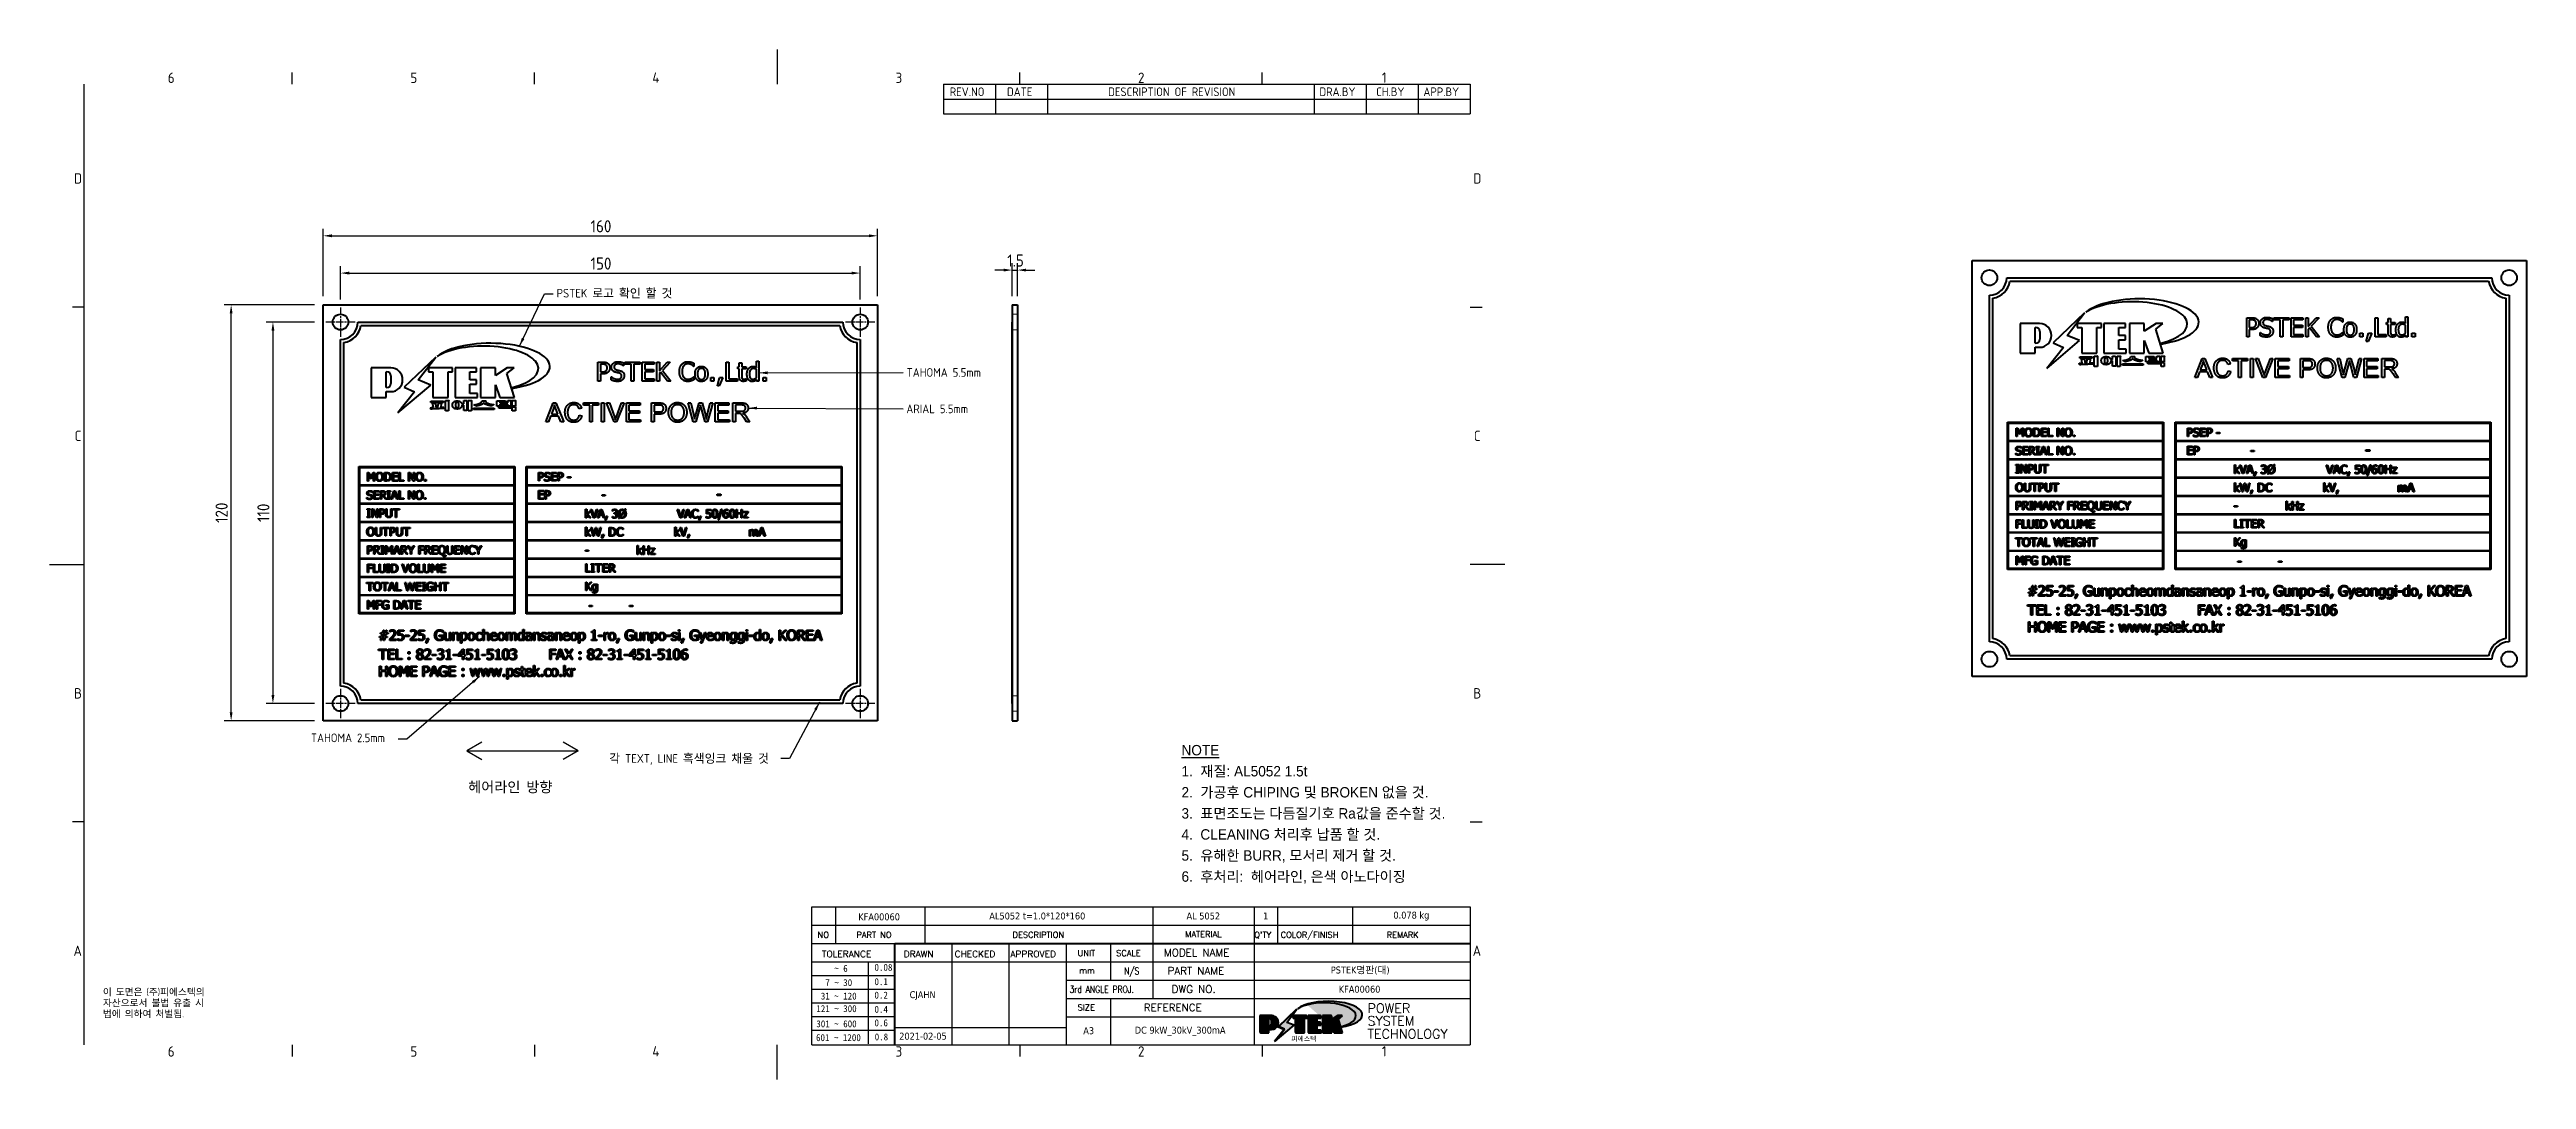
# Model space of a CAD drawing. Header units: millimetres. Extents: x 0 to 715, y 0 to 297.
import ezdxf
from ezdxf.enums import TextEntityAlignment as Align

# ---------------------------------------------------------------- set-up
doc = ezdxf.new("R2010")
doc.units = ezdxf.units.MM
doc.linetypes.add('CHAIN', pattern=[0.3543, 0.2362, -0.0295, 0.0591, -0.0295])
doc.linetypes.add('DASHED', pattern=[0.2067, 0.1654, -0.0413])
doc.layers.get('0').update_dxf_attribs({"color": 3, "lineweight": 25})
for name, color, linetype, lineweight in [('가려진 것(ISO)', 2, 'DASHED', 18), ('가려진 좁은 것(ISO)', 2, 'DASHED', 18), ('가시적인 것(ISO)', 3, 'Continuous', 40), ('경계(ISO)', 7, 'Continuous', 25), ('기호(ISO)', 5, 'Continuous', 25), ('스케치 형상(ISO)', 3, 'Continuous', 25), ('제목(ISO)', 5, 'Continuous', 50), ('중심 표식(ISO)', 1, 'Continuous', 25), ('치수(ISO)', 2, 'Continuous', 25), ('해치(ISO)', 7, 'Continuous', 18)]:
    doc.layers.add(name, color=color, linetype=linetype, lineweight=lineweight)
doc.styles.add('HAN_291', font='')
doc.styles.add('HAN_370', font='', dxfattribs={"width": 2})
doc.styles.add('ISO Proportional', font='arial.ttf')
doc.styles.add('ISO ProportionalPSTEK', font='isocp.shx')
doc.styles.add('RC_284', font='ROMANC.shx')
doc.styles.add('RC_287', font='ROMANC.shx')
doc.styles.add('RC_292', font='ROMANC.shx')
doc.styles.add('ROMANT_294', font='romant.shx')
doc.styles.add('문자 텍스트_PSTEK_POSCO', font='isocp.shx')
doc.styles.add('치수 텍스트_PSTEK_POSCO', font='isocp.shx')
doc.styles.add('텍스트 스타일198', font='tahoma.ttf')
doc.styles.add('텍스트 스타일333', font='ROMANC.shx', dxfattribs={"width": 0.8})
doc.styles.get('HAN_291').set_extended_font_data('GulimChe')
doc.styles.get('HAN_370').set_extended_font_data('GulimChe')
doc.dimstyles.new('치수_PSTEK_POSCO', dxfattribs={"dimtxt": 3.5, "dimasz": 2.5, "dimexe": 2, "dimexo": 2.5, "dimgap": 1, "dimtad": 1, "dimrnd": 1e-08, "dimdsep": 46, "dimtxsty": '치수 텍스트_PSTEK_POSCO', "dimcen": 0.09, "dimdle": 10, "dimclrd": 7, "dimclre": 7, "dimclrt": 2, "dimadec": 1, "dimazin": 2, "dimtfac": 1, "dimtmove": 0, "dimatfit": 3, "dimfxl": 0, "dimtolj": 1, "dimlwd": -1, "dimlwe": -1, "dimarcsym": 0})
doc.dimstyles.new('치수_PSTEK_POSCO$7', dxfattribs={"dimtxt": 3.5, "dimasz": 2.5, "dimexe": 2, "dimexo": 2.5, "dimgap": 1, "dimtad": 1, "dimrnd": 1e-08, "dimdsep": 46, "dimtxsty": '치수 텍스트_PSTEK_POSCO', "dimcen": 0.09, "dimdle": 10, "dimclrd": 7, "dimclre": 7, "dimclrt": 2, "dimadec": 1, "dimazin": 2, "dimtfac": 1, "dimtmove": 0, "dimatfit": 3, "dimfxl": 0, "dimtolj": 1, "dimlwd": -1, "dimlwe": -1, "dimarcsym": 0})

msp = doc.modelspace()

# ---------------------------------------------------------------- texts
at = {"layer": '기호(ISO)', "color": 2, "attachment_point": 4}
for s, insert, char_height, width, style in [('{\\fISOCP|b0|i0|c0|p2;PSTEK \\fGulim|b0|i0|c129|p50;로고\\fISOCP|b0|i0|c0|p2; \\fGulim|b0|i0|c129|p50;확인\\fISOCP|b0|i0|c0|p2; \\fGulim|b0|i0|c129|p50;할\\fISOCP|b0|i0|c0|p2; \\fGulim|b0|i0|c129|p50;것}', (146.341, 226.604), 2.5, 40.47222, '치수 텍스트_PSTEK_POSCO'), ('{\\fISOCP|b0|i0|c0|p2;TAHOMA 5.5mm}', (247.343, 203.879), 2.5, 30.32617, '치수 텍스트_PSTEK_POSCO'), ('{\\fISOCP|b0|i0|c0|p2;\\H1x;ARIAL 5.5mm}', (247.261, 193.38), 2.5, 28.34386, '치수 텍스트_PSTEK_POSCO'), ('{\\fISOCP|b0|i0|c0|p2;TAHOMA 2.5mm}', (75.437, 98.507), 2.5, 31.14184, '치수 텍스트_PSTEK_POSCO'), ('{\\fGulim|b0|i0|c129|p50;각\\fISOCP|b0|i0|c0|p2; TEXT, LINE \\fGulim|b0|i0|c129|p50;흑색잉크\\fISOCP|b0|i0|c0|p2; \\fGulim|b0|i0|c129|p50;채울\\fISOCP|b0|i0|c0|p2; \\fGulim|b0|i0|c129|p50;것}', (161.534, 92.265), 2.5, 54.04128, '치수 텍스트_PSTEK_POSCO'), ('{\\fISOCP|b0|i0;\\H3.0000;헤어라인 방향}', (120.818, 84.166), 3, 30.69267, '문자 텍스트_PSTEK_POSCO')]:
    msp.add_mtext(s, dxfattribs=dict(at, insert=insert, char_height=char_height, width=width, style=style))
at = {"layer": '기호(ISO)', "color": 7, "insert": (15.395, 26.228), "char_height": 2, "width": 51.24014, "attachment_point": 1, "line_spacing_factor": 0.944221, "style": '문자 텍스트_PSTEK_POSCO'}
msp.add_mtext('{이 도면은 (주)피에스텍의\\P자산으로서 불법 유출 시 \\P법에 의하여 처벌됨.}', dxfattribs=at)

# ---------------------------------------------------------------- blocks, each defined once
blk = doc.blocks.new('경계 Default Border')
at = {"layer": '경계(ISO)'}
for p, q in [((70, 287), (70, 290.4)), ((140, 287), (140, 290.4)), ((280, 287), (280, 290.4)), ((350, 287), (350, 290.4)), ((10, 222.75), (6.6, 222.75)), ((410, 222.75), (413.4, 222.75)), ((10, 74.25), (6.6, 74.25)), ((410, 74.25), (413.4, 74.25)), ((70, 10), (70, 6.6)), ((140, 10), (140, 6.6)), ((280, 10), (280, 6.6)), ((350, 10), (350, 6.6))]:
    blk.add_line(p, q, dxfattribs=at)
at = {"layer": '경계(ISO)', "flags": 128}
for points in [[(210, 297), (210, 287)], [(10, 10), (10, 287)], [(0, 148.5), (10, 148.5)], [(420, 148.5), (410, 148.5)], [(210, 0), (210, 10)]]:
    blk.add_lwpolyline(points, dxfattribs=at)
at = {"layer": '경계(ISO)', "color": 2, "char_height": 3, "attachment_point": 7, "style": '문자 텍스트_PSTEK_POSCO'}
for s, insert in [('6', (34.14, 287.37)), ('5', (104.14, 287.37)), ('4', (173.97, 287.4)), ('3', (244.17, 287.37)), ('2', (314.13, 287.37)), ('1', (384.49, 287.4)), ('D', (7.08, 258.35)), ('D', (410.88, 258.35)), ('C', (7.24, 184.1)), ('C', (411.04, 184.1)), ('B', (7.08, 109.85)), ('B', (410.88, 109.85)), ('A', (6.91, 35.62)), ('A', (410.71, 35.62)), ('6', (34.14, 6.57)), ('5', (104.14, 6.57)), ('4', (173.97, 6.6)), ('3', (244.17, 6.57)), ('2', (314.13, 6.57)), ('1', (384.49, 6.6))]:
    blk.add_mtext(s, dxfattribs=dict(at, insert=insert))
blk = doc.blocks.new('제목 블록 PSTEK')
for color, points in [(252, [(317.22, 17.06), (322.03, 21.63), (322.28, 21.94), (317.05, 16.98), (318.75, 16.19), (316, 12.72), (316.34, 13), (318.92, 16.27)]), (5, [(321.62, 17.42), (319.53, 18.25), (322.45, 22.02), (317.22, 17.06), (318.92, 16.27), (316.17, 12.8)]), (1, [(324.48, 19.61), (325.24, 19.61), (325.24, 20.26), (321.23, 20.26), (321.23, 19.61), (321.98, 19.61), (321.98, 15.34), (324.48, 15.34)]), (252, [(321.98, 19.61), (321.4, 19.61), (321.4, 19.46), (321.98, 19.46)]), (252, [(324.66, 19.46), (325.42, 19.46), (325.42, 20.11), (325.24, 20.11), (325.24, 19.61), (324.48, 19.61), (324.48, 15.34), (322.16, 15.34), (322.16, 15.19), (324.66, 15.19)]), (1, [(329.23, 20.26), (325.66, 20.26), (325.66, 15.34), (329.36, 15.34), (329.36, 15.99), (328.11, 15.99), (328.11, 17.56), (329.23, 17.56), (329.23, 18.26), (328.11, 18.26), (328.11, 19.61), (329.23, 19.61)]), (252, [(329.54, 15.85), (329.36, 15.85), (329.36, 15.34), (325.83, 15.34), (325.83, 15.19), (329.54, 15.19)]), (252, [(328.29, 19.46), (329.41, 19.46), (329.41, 20.11), (329.23, 20.11), (329.23, 19.61), (328.11, 19.61), (328.11, 18.26), (328.29, 18.26)]), (252, [(328.29, 17.42), (329.41, 17.42), (329.41, 18.11), (329.23, 18.11), (329.23, 17.56), (328.11, 17.56), (328.11, 15.99), (328.29, 15.99)]), (1, [(332.33, 20.26), (329.86, 20.26), (329.86, 15.34), (332.33, 15.34), (332.33, 17.43), (333.07, 15.34), (335.49, 15.34), (334.25, 19.31), (335.44, 20.26), (334.31, 20.26), (332.33, 19)]), (252, [(332.51, 16.93), (332.33, 17.43), (332.33, 15.34), (330.04, 15.34), (330.04, 15.19), (332.51, 15.19)]), (252, [(332.51, 20.11), (332.33, 20.11), (332.33, 19), (332.51, 19.11)]), (252, [(335.62, 20.11), (335.25, 20.11), (334.25, 19.31), (335.49, 15.34), (333.2, 15.34), (333.25, 15.19), (335.66, 15.19), (334.43, 19.16)])]:
    blk.add_hatch(color=color).paths.add_polyline_path(points)
h = blk.add_hatch(color=1)
edge = h.paths.add_edge_path(flags=0)
edge.add_line((314.22, 19.61), (314.22, 17))
edge.add_line((314.22, 17), (314.35, 17))
edge.add_arc((314.35, 17.65), 0.651, 270, 360)
edge.add_line((315, 17.65), (315, 18.96))
edge.add_arc((314.35, 18.96), 0.651, 0, 90)
edge.add_line((314.35, 19.61), (314.22, 19.61))
edge = h.paths.add_edge_path()
edge.add_arc((314.98, 18.29), 1.97, 270, 450)
edge.add_line((314.98, 20.26), (311.77, 20.26))
edge.add_line((311.77, 20.26), (311.77, 15.34))
edge.add_line((311.77, 15.34), (314.22, 15.34))
edge.add_line((314.22, 15.34), (314.22, 16.32))
edge.add_line((314.22, 16.32), (314.98, 16.32))
h = blk.add_hatch(color=252)
edge = h.paths.add_edge_path()
edge.add_arc((314.98, 18.29), 1.97, 270, 406.82787)
edge.add_arc((315.16, 18.14), 1.97, -90, 53.56098, ccw=False)
edge.add_line((315.16, 16.17), (314.4, 16.17))
edge.add_line((314.4, 16.17), (314.4, 15.19))
edge.add_line((314.4, 15.19), (311.94, 15.19))
edge.add_line((311.94, 15.19), (311.94, 15.34))
edge.add_line((311.94, 15.34), (314.22, 15.34))
edge.add_line((314.22, 15.34), (314.22, 16.32))
edge.add_line((314.22, 16.32), (314.98, 16.32))
h = blk.add_hatch(color=252)
edge = h.paths.add_edge_path()
edge.add_line((314.4, 19.46), (314.53, 19.46))
edge.add_arc((314.53, 18.81), 0.651, 60.41893, 90, ccw=False)
edge.add_arc((314.35, 18.96), 0.651, 39.96992, 90)
edge.add_line((314.35, 19.61), (314.22, 19.61))
edge.add_line((314.22, 19.61), (314.22, 17))
edge.add_line((314.22, 17), (314.35, 17))
edge.add_arc((314.35, 17.65), 0.651, 270, 274.69308)
edge.add_line((314.4, 17), (314.4, 19.46))
at = {"layer": '해치(ISO)'}
h = blk.add_hatch(color=140, dxfattribs=at)
edge = h.paths.add_edge_path()
edge.add_ellipse((330.37, 20.16), major_axis=(9.1, 0), ratio=0.40699, start_angle=301.30985, end_angle=507.74369)
edge.add_ellipse((331.53, 20.46), major_axis=(-9.82, 0), ratio=0.39426, start_angle=111.51207, end_angle=334.47025, ccw=False)
edge.add_line((335.14, 16.86), (335.1, 16.99))
at = {"color": 180}
for p, q in [((182.48, 11.79), (182.48, 51.57)), ((182.48, 51.57), (372.48, 51.57)), ((189.27, 51.57), (189.27, 41.01)), ((215.22, 41.01), (215.22, 51.57)), ((280.88, 51.57), (280.88, 41.01)), ((310.09, 51.57), (310.09, 41.01)), ((316.9, 51.57), (316.9, 41.01)), ((338.46, 51.57), (338.46, 41.01)), ((372.48, 51.57), (372.48, 11.79)), ((182.48, 46.29), (372.48, 46.29)), ((182.48, 41.01), (206.45, 41.01)), ((222.94, 11.79), (222.94, 41.01)), ((239.43, 11.79), (239.43, 41.01)), ((255.92, 11.79), (255.92, 41.01)), ((268.69, 41.01), (268.69, 30.45)), ((280.88, 41.01), (280.88, 25.17)), ((310.09, 41.01), (310.09, 11.79)), ((182.48, 35.73), (206.45, 35.73)), ((182.48, 31.78), (206.45, 31.78)), ((198.86, 12.03), (198.86, 35.73)), ((206.45, 35.73), (372.48, 35.73)), ((255.92, 30.45), (372.48, 30.45)), ((182.48, 27.83), (206.45, 27.83)), ((182.48, 23.88), (206.45, 23.88)), ((255.92, 25.17), (372.48, 25.17)), ((268.69, 25.17), (268.69, 11.79)), ((182.48, 19.93), (206.45, 19.93)), ((182.48, 15.98), (206.45, 15.98)), ((206.45, 16.74), (255.92, 16.74)), ((255.92, 19.89), (310.09, 19.89)), ((182.48, 11.79), (372.48, 11.79))]:
    blk.add_line(p, q, dxfattribs=at)
at = {"color": 7, "lineweight": 50}
for p, q in [((206.45, 11.79), (206.45, 41.01)), ((206.45, 41.01), (372.48, 41.01))]:
    blk.add_line(p, q, dxfattribs=at)
at = {"color": 7}
for p, q in [((322.28, 21.94), (317.05, 16.98)), ((322.45, 22.02), (317.22, 17.06)), ((317.22, 17.06), (322.03, 21.63)), ((319.53, 18.25), (322.45, 22.02)), ((322.03, 21.63), (322.28, 21.94)), ((314.98, 20.26), (311.77, 20.26)), ((311.77, 20.26), (311.77, 15.34)), ((314.98, 20.26), (311.77, 20.26)), ((311.77, 20.26), (311.77, 15.34)), ((311.77, 15.34), (314.22, 15.34)), ((311.77, 15.34), (314.22, 15.34)), ((314.22, 15.34), (311.94, 15.34)), ((311.94, 15.34), (311.94, 15.19)), ((311.94, 15.19), (314.4, 15.19)), ((314.22, 17), (314.22, 19.61)), ((314.22, 19.61), (314.35, 19.61)), ((314.35, 19.61), (314.22, 19.61)), ((314.22, 19.61), (314.22, 17)), ((314.22, 17), (314.22, 19.61)), ((314.22, 19.61), (314.35, 19.61)), ((314.35, 17), (314.22, 17)), ((314.22, 17), (314.35, 17)), ((314.35, 17), (314.22, 17)), ((314.22, 16.32), (314.98, 16.32)), ((314.22, 15.34), (314.22, 16.32)), ((314.98, 16.32), (314.22, 16.32)), ((314.22, 16.32), (314.22, 15.34)), ((314.22, 16.32), (314.98, 16.32)), ((314.22, 15.34), (314.22, 16.32)), ((314.4, 19.46), (314.53, 19.46)), ((314.4, 17), (314.4, 19.46)), ((314.4, 16.17), (315.16, 16.17)), ((314.4, 15.19), (314.4, 16.17)), ((315, 18.96), (315, 17.65)), ((315, 18.96), (315, 17.65)), ((318.75, 16.19), (316, 12.72)), ((316.17, 12.8), (321.62, 17.42)), ((318.92, 16.27), (316.17, 12.8)), ((316.34, 13), (318.92, 16.27)), ((317.05, 16.98), (318.75, 16.19)), ((318.92, 16.27), (317.22, 17.06)), ((317.22, 17.06), (318.92, 16.27)), ((321.62, 17.42), (319.53, 18.25)), ((325.24, 20.26), (321.23, 20.26)), ((321.23, 20.26), (321.23, 19.61)), ((325.24, 20.26), (321.23, 20.26)), ((321.23, 20.26), (321.23, 19.61)), ((321.23, 19.61), (321.98, 19.61)), ((321.23, 19.61), (321.98, 19.61)), ((321.4, 19.61), (321.4, 19.46)), ((321.98, 19.61), (321.4, 19.61)), ((321.4, 19.46), (321.98, 19.46)), ((321.98, 19.61), (321.98, 15.34)), ((321.98, 19.46), (321.98, 19.61)), ((321.98, 19.61), (321.98, 15.34)), ((321.98, 15.34), (324.48, 15.34)), ((321.98, 15.34), (324.48, 15.34)), ((324.48, 15.34), (322.16, 15.34)), ((322.16, 15.34), (322.16, 15.19)), ((322.16, 15.19), (324.66, 15.19)), ((324.48, 19.61), (325.24, 19.61)), ((324.48, 15.34), (324.48, 19.61)), ((325.24, 19.61), (324.48, 19.61)), ((324.48, 19.61), (324.48, 15.34)), ((324.48, 19.61), (325.24, 19.61)), ((324.48, 15.34), (324.48, 19.61)), ((324.66, 19.46), (325.42, 19.46)), ((324.66, 15.19), (324.66, 19.46)), ((325.24, 19.61), (325.24, 20.26)), ((325.24, 19.61), (325.24, 20.26)), ((325.42, 20.11), (325.24, 20.11)), ((325.24, 20.11), (325.24, 19.61)), ((325.42, 19.46), (325.42, 20.11)), ((329.23, 20.26), (325.66, 20.26)), ((325.66, 20.26), (325.66, 15.34)), ((325.66, 20.26), (325.66, 15.34)), ((329.23, 20.26), (325.66, 20.26)), ((325.66, 15.34), (329.36, 15.34)), ((325.66, 15.34), (329.36, 15.34)), ((329.36, 15.34), (325.83, 15.34)), ((325.83, 15.34), (325.83, 15.19)), ((325.83, 15.19), (329.54, 15.19)), ((328.11, 18.26), (328.11, 19.61)), ((328.11, 19.61), (329.23, 19.61)), ((329.23, 19.61), (328.11, 19.61)), ((328.11, 19.61), (328.11, 18.26)), ((328.11, 18.26), (328.11, 19.61)), ((328.11, 19.61), (329.23, 19.61)), ((329.23, 18.26), (328.11, 18.26)), ((328.11, 18.26), (328.29, 18.26)), ((329.23, 18.26), (328.11, 18.26)), ((328.11, 17.56), (329.23, 17.56)), ((328.11, 15.99), (328.11, 17.56)), ((329.23, 17.56), (328.11, 17.56)), ((328.11, 17.56), (328.11, 15.99)), ((328.11, 17.56), (329.23, 17.56)), ((328.11, 15.99), (328.11, 17.56)), ((329.36, 15.99), (328.11, 15.99)), ((328.11, 15.99), (328.29, 15.99)), ((329.36, 15.99), (328.11, 15.99)), ((328.29, 18.26), (328.29, 19.46)), ((328.29, 19.46), (329.41, 19.46)), ((328.29, 15.99), (328.29, 17.42)), ((328.29, 17.42), (329.41, 17.42)), ((329.23, 19.61), (329.23, 20.26)), ((329.23, 19.61), (329.23, 20.26)), ((329.41, 20.11), (329.23, 20.11)), ((329.23, 20.11), (329.23, 19.61)), ((329.23, 17.56), (329.23, 18.26)), ((329.23, 17.56), (329.23, 18.26)), ((329.41, 18.11), (329.23, 18.11)), ((329.23, 18.11), (329.23, 17.56)), ((329.36, 15.34), (329.36, 15.99)), ((329.36, 15.34), (329.36, 15.99)), ((329.54, 15.85), (329.36, 15.85)), ((329.36, 15.85), (329.36, 15.34)), ((329.41, 19.46), (329.41, 20.11)), ((329.41, 17.42), (329.41, 18.11)), ((329.54, 15.19), (329.54, 15.85)), ((332.33, 20.26), (329.86, 20.26)), ((329.86, 20.26), (329.86, 15.34)), ((329.86, 20.26), (329.86, 15.34)), ((332.33, 20.26), (329.86, 20.26)), ((329.86, 15.34), (332.33, 15.34)), ((329.86, 15.34), (332.33, 15.34)), ((332.33, 15.34), (330.04, 15.34)), ((330.04, 15.34), (330.04, 15.19)), ((330.04, 15.19), (332.51, 15.19)), ((334.31, 20.26), (332.33, 19)), ((332.33, 19), (332.33, 20.26)), ((334.31, 20.26), (332.33, 19)), ((332.33, 19), (332.33, 20.26)), ((332.51, 20.11), (332.33, 20.11)), ((332.33, 20.11), (332.33, 19)), ((332.33, 19), (332.51, 19.11)), ((332.33, 17.43), (333.07, 15.34)), ((332.33, 15.34), (332.33, 17.43)), ((332.51, 16.93), (332.33, 17.43)), ((332.33, 17.43), (332.33, 15.34)), ((332.33, 17.43), (333.07, 15.34)), ((332.33, 15.34), (332.33, 17.43)), ((332.51, 19.11), (332.51, 20.11)), ((332.51, 15.19), (332.51, 16.93)), ((333.07, 15.34), (335.49, 15.34)), ((333.07, 15.34), (335.49, 15.34)), ((335.49, 15.34), (333.2, 15.34)), ((333.2, 15.34), (333.25, 15.19)), ((333.25, 15.19), (335.66, 15.19)), ((334.25, 19.31), (335.44, 20.26)), ((334.25, 19.31), (335.44, 20.26)), ((335.25, 20.11), (334.25, 19.31)), ((335.49, 15.34), (334.25, 19.31)), ((334.25, 19.31), (335.49, 15.34)), ((335.49, 15.34), (334.25, 19.31)), ((335.44, 20.26), (334.31, 20.26)), ((335.44, 20.26), (334.31, 20.26)), ((334.43, 19.16), (335.62, 20.11)), ((335.66, 15.19), (334.43, 19.16)), ((335.62, 20.11), (335.25, 20.11)), ((345.04, 17.5), (344.99, 17.69)), ((316, 12.72), (316.34, 13))]:
    blk.add_line(p, q, dxfattribs=at)
at = {"color": 5}
for p, q in [((322.45, 22.02), (317.22, 17.06)), ((319.53, 18.25), (322.45, 22.02)), ((316.17, 12.8), (321.62, 17.42)), ((318.92, 16.27), (316.17, 12.8)), ((317.22, 17.06), (318.92, 16.27)), ((321.62, 17.42), (319.53, 18.25))]:
    blk.add_line(p, q, dxfattribs=at)
at = {"color": 1}
for p, q in [((314.98, 20.26), (311.77, 20.26)), ((311.77, 20.26), (311.77, 15.34)), ((311.77, 15.34), (314.22, 15.34)), ((314.22, 17), (314.22, 19.61)), ((314.22, 19.61), (314.35, 19.61)), ((314.35, 17), (314.22, 17)), ((314.22, 16.32), (314.98, 16.32)), ((314.22, 15.34), (314.22, 16.32)), ((315, 18.96), (315, 17.65)), ((325.24, 20.26), (321.23, 20.26)), ((321.23, 20.26), (321.23, 19.61)), ((321.23, 19.61), (321.98, 19.61)), ((321.98, 19.61), (321.98, 15.34)), ((321.98, 15.34), (324.48, 15.34)), ((324.48, 19.61), (325.24, 19.61)), ((324.48, 15.34), (324.48, 19.61)), ((325.24, 19.61), (325.24, 20.26)), ((329.23, 20.26), (325.66, 20.26)), ((325.66, 20.26), (325.66, 15.34)), ((325.66, 15.34), (329.36, 15.34)), ((328.11, 18.26), (328.11, 19.61)), ((328.11, 19.61), (329.23, 19.61)), ((329.23, 18.26), (328.11, 18.26)), ((328.11, 17.56), (329.23, 17.56)), ((328.11, 15.99), (328.11, 17.56)), ((329.36, 15.99), (328.11, 15.99)), ((329.23, 19.61), (329.23, 20.26)), ((329.23, 17.56), (329.23, 18.26)), ((329.36, 15.34), (329.36, 15.99)), ((332.33, 20.26), (329.86, 20.26)), ((329.86, 20.26), (329.86, 15.34)), ((329.86, 15.34), (332.33, 15.34)), ((334.31, 20.26), (332.33, 19)), ((332.33, 19), (332.33, 20.26)), ((332.33, 17.43), (333.07, 15.34)), ((332.33, 15.34), (332.33, 17.43)), ((333.07, 15.34), (335.49, 15.34)), ((334.25, 19.31), (335.44, 20.26)), ((335.49, 15.34), (334.25, 19.31)), ((335.44, 20.26), (334.31, 20.26))]:
    blk.add_line(p, q, dxfattribs=at)
at = {"color": 7}
for centre, radius, start, end in [((314.35, 18.96), 0.651, 0, 90), ((314.35, 18.96), 0.651, 39.96992, 90), ((314.35, 18.96), 0.651, 0, 90), ((314.35, 17.65), 0.651, 270, 0), ((314.35, 17.65), 0.651, 270, 0), ((314.35, 17.65), 0.651, 270, 274.69308), ((314.53, 18.81), 0.651, 60.41893, 90), ((314.98, 18.29), 1.97, 270, 90), ((314.98, 18.29), 1.97, 270, 90), ((314.98, 18.29), 1.97, 270, 46.82787), ((315.16, 18.14), 1.97, 270, 53.56098)]:
    blk.add_arc(centre, radius, start, end, dxfattribs=at)
at = {"color": 1}
for centre, radius, start, end in [((314.35, 18.96), 0.651, 0, 90), ((314.35, 17.65), 0.651, 270, 0), ((314.98, 18.29), 1.97, 270, 90)]:
    blk.add_arc(centre, radius, start, end, dxfattribs=at)
at = {"layer": '제목(ISO)', "lineweight": 18}
blk.add_line((182.48, 35.73), (182.48, 11.79), dxfattribs=at)
at = {"layer": '제목(ISO)'}
for p, q in [((322.28, 21.94), (317.05, 16.98)), ((322.45, 22.02), (317.22, 17.06)), ((317.22, 17.06), (322.03, 21.63)), ((319.53, 18.25), (322.45, 22.02)), ((322.03, 21.63), (322.28, 21.94)), ((314.98, 20.26), (311.77, 20.26)), ((311.77, 20.26), (311.77, 15.34)), ((311.77, 15.34), (314.22, 15.34)), ((314.22, 15.34), (311.94, 15.34)), ((311.94, 15.34), (311.94, 15.19)), ((311.94, 15.19), (314.4, 15.19)), ((314.22, 17), (314.22, 19.61)), ((314.22, 19.61), (314.35, 19.61)), ((314.35, 19.61), (314.22, 19.61)), ((314.22, 19.61), (314.22, 17)), ((314.35, 17), (314.22, 17)), ((314.22, 17), (314.35, 17)), ((314.22, 15.34), (314.22, 16.32)), ((314.22, 16.32), (314.98, 16.32)), ((314.98, 16.32), (314.22, 16.32)), ((314.22, 16.32), (314.22, 15.34)), ((314.4, 19.46), (314.53, 19.46)), ((314.4, 17), (314.4, 19.46)), ((314.4, 15.19), (314.4, 16.17)), ((314.4, 16.17), (315.16, 16.17)), ((315, 18.96), (315, 17.65)), ((318.75, 16.19), (316, 12.72)), ((316.17, 12.8), (321.62, 17.42)), ((318.92, 16.27), (316.17, 12.8)), ((316.34, 13), (318.92, 16.27)), ((317.05, 16.98), (318.75, 16.19)), ((317.22, 17.06), (318.92, 16.27)), ((318.92, 16.27), (317.22, 17.06)), ((321.62, 17.42), (319.53, 18.25)), ((325.24, 20.26), (321.23, 20.26)), ((321.23, 20.26), (321.23, 19.61)), ((321.23, 19.61), (321.98, 19.61)), ((321.98, 19.61), (321.4, 19.61)), ((321.4, 19.61), (321.4, 19.46)), ((321.4, 19.46), (321.98, 19.46)), ((321.98, 19.61), (321.98, 15.34)), ((321.98, 19.46), (321.98, 19.61)), ((321.98, 15.34), (324.48, 15.34)), ((324.48, 15.34), (322.16, 15.34)), ((322.16, 15.34), (322.16, 15.19)), ((322.16, 15.19), (324.66, 15.19)), ((324.48, 19.61), (325.24, 19.61)), ((324.48, 15.34), (324.48, 19.61)), ((325.24, 19.61), (324.48, 19.61)), ((324.48, 19.61), (324.48, 15.34)), ((324.66, 19.46), (325.42, 19.46)), ((324.66, 15.19), (324.66, 19.46)), ((325.24, 19.61), (325.24, 20.26)), ((325.42, 20.11), (325.24, 20.11)), ((325.24, 20.11), (325.24, 19.61)), ((325.42, 19.46), (325.42, 20.11)), ((329.23, 20.26), (325.66, 20.26)), ((325.66, 20.26), (325.66, 15.34)), ((325.66, 15.34), (329.36, 15.34)), ((329.36, 15.34), (325.83, 15.34)), ((325.83, 15.34), (325.83, 15.19)), ((325.83, 15.19), (329.54, 15.19)), ((328.11, 18.26), (328.11, 19.61)), ((328.11, 19.61), (329.23, 19.61)), ((329.23, 19.61), (328.11, 19.61)), ((328.11, 19.61), (328.11, 18.26)), ((329.23, 18.26), (328.11, 18.26)), ((328.11, 18.26), (328.29, 18.26)), ((328.11, 15.99), (328.11, 17.56)), ((328.11, 17.56), (329.23, 17.56)), ((329.23, 17.56), (328.11, 17.56)), ((328.11, 17.56), (328.11, 15.99)), ((329.36, 15.99), (328.11, 15.99)), ((328.11, 15.99), (328.29, 15.99)), ((328.29, 19.46), (329.41, 19.46)), ((328.29, 18.26), (328.29, 19.46)), ((328.29, 17.42), (329.41, 17.42)), ((328.29, 15.99), (328.29, 17.42)), ((329.23, 19.61), (329.23, 20.26)), ((329.41, 20.11), (329.23, 20.11)), ((329.23, 20.11), (329.23, 19.61)), ((329.23, 17.56), (329.23, 18.26)), ((329.41, 18.11), (329.23, 18.11)), ((329.23, 18.11), (329.23, 17.56)), ((329.36, 15.34), (329.36, 15.99)), ((329.54, 15.85), (329.36, 15.85)), ((329.36, 15.85), (329.36, 15.34)), ((329.41, 19.46), (329.41, 20.11)), ((329.41, 17.42), (329.41, 18.11)), ((329.54, 15.19), (329.54, 15.85)), ((332.33, 20.26), (329.86, 20.26)), ((329.86, 20.26), (329.86, 15.34)), ((329.86, 15.34), (332.33, 15.34)), ((332.33, 15.34), (330.04, 15.34)), ((330.04, 15.34), (330.04, 15.19)), ((330.04, 15.19), (332.51, 15.19)), ((334.31, 20.26), (332.33, 19)), ((332.33, 19), (332.33, 20.26)), ((332.51, 20.11), (332.33, 20.11)), ((332.33, 20.11), (332.33, 19)), ((332.33, 19), (332.51, 19.11)), ((332.33, 15.34), (332.33, 17.43)), ((332.33, 17.43), (333.07, 15.34)), ((332.51, 16.93), (332.33, 17.43)), ((332.33, 17.43), (332.33, 15.34)), ((332.51, 19.11), (332.51, 20.11)), ((332.51, 15.19), (332.51, 16.93)), ((333.07, 15.34), (335.49, 15.34)), ((335.49, 15.34), (333.2, 15.34)), ((333.2, 15.34), (333.25, 15.19)), ((333.25, 15.19), (335.66, 15.19)), ((334.25, 19.31), (335.44, 20.26)), ((335.25, 20.11), (334.25, 19.31)), ((335.49, 15.34), (334.25, 19.31)), ((334.25, 19.31), (335.49, 15.34)), ((335.44, 20.26), (334.31, 20.26)), ((334.43, 19.16), (335.62, 20.11)), ((335.66, 15.19), (334.43, 19.16)), ((335.62, 20.11), (335.25, 20.11)), ((316, 12.72), (316.34, 13))]:
    blk.add_line(p, q, dxfattribs=at)
at = {"layer": '제목(ISO)', "color": 4}
blk.add_line((335.14, 16.86), (335.1, 16.99), dxfattribs=at)
at = {"layer": '제목(ISO)'}
for centre, radius, start, end in [((314.35, 18.96), 0.651, 0, 90), ((314.35, 18.96), 0.651, 39.96992, 90), ((314.35, 17.65), 0.651, 270, 0), ((314.35, 17.65), 0.651, 270, 274.69308), ((314.53, 18.81), 0.651, 60.41893, 90), ((314.98, 18.29), 1.97, 46.82787, 90), ((314.98, 18.29), 1.97, 270, 46.82787), ((314.98, 18.29), 1.97, 270, 46.82787), ((315.16, 18.14), 1.97, 270, 53.56098)]:
    blk.add_arc(centre, radius, start, end, dxfattribs=at)
at = {"layer": '제목(ISO)', "color": 4}
for centre, major_axis, ratio, start_param, end_param in [((331.53, 20.46), (9.82, 0), 0.39426, 5.087845, 8.9792), ((330.37, 20.16), (9.1, 0), 0.40699, 5.258849, 8.861799)]:
    blk.add_ellipse(centre, major_axis=major_axis, ratio=ratio, start_param=start_param, end_param=end_param, dxfattribs=at)
at = {"color": 2}
for s, height, style, p in [('NO', 1.742, 'RC_284', (184.14, 42.62)), ('PART NO', 1.742, 'RC_284', (195.34, 42.62)), ('DESCRIPTION', 1.7424, 'RC_284', (240.4, 42.62)), ("Q'TY", 1.742, 'RC_284', (310.14, 42.62)), ('COLOR/FINISH', 1.7424, 'RC_284', (317.77, 42.62)), ('REMARK', 1.742, 'RC_284', (348.35, 42.62)), (' TOLERANCE', 1.9, 'RC_287', (184.09, 37.01)), ('DRAWN', 1.9, 'RC_287', (208.98, 37.01)), ('CHECKED', 1.9, 'RC_287', (223.69, 37.01)), ('APPROVED', 1.9, 'RC_287', (239.78, 37.01)), ('UNIT', 1.742, 'RC_284', (259.17, 37.34)), ('SCALE', 1.742, 'RC_284', (270.29, 37.34)), ('MODEL NAME', 2.178, 'RC_292', (284.1, 37.25)), ('  7 ~ 30', 2, 'HAN_291', (183.77, 28.71)), ('    ~ 6', 2, 'HAN_291', (183.77, 32.82)), ('0.08', 2, 'HAN_291', (200.55, 33.1)), ('0.1', 2, 'HAN_291', (200.55, 28.99)), ('mm', 1.742, 'RC_284', (259.65, 32.35)), ('PART NAME', 2.178, 'RC_292', (285.14, 32.03)), (' DWG NO.', 2.178, 'RC_292', (284.81, 26.75)), ('121 ~ 300', 2, 'HAN_291', (183.77, 21.21)), (' 31 ~ 120', 2, 'HAN_291', (183.77, 24.83)), ('0.2', 2, 'HAN_291', (200.55, 25.11)), ('0.4', 2, 'HAN_291', (200.55, 21)), ('SIZE', 1.742, 'RC_284', (259.17, 21.69)), ('REFERENCE', 2.178, 'RC_292', (278.27, 21.43)), ('601 ~ 1200', 2, 'HAN_291', (183.68, 12.85)), ('301 ~ 600', 2, 'HAN_291', (183.77, 16.83)), ('0.6', 2, 'HAN_291', (200.55, 17.12)), ('0.8', 2, 'HAN_291', (200.61, 13.06))]:
    blk.add_text(s, height=height, dxfattribs=dict(at, style=style)).set_placement(p)
at = {"color": 2, "style": 'RC_284'}
blk.add_text('MATERIAL', height=1.742, dxfattribs=at).set_placement((295.48, 43.65), align=Align.MIDDLE_CENTER)
at = {"color": 2, "style": '텍스트 스타일333', "width": 0.8}
blk.add_text('3rd ANGLE PROJ.', height=2, dxfattribs=at).set_placement((256.84, 26.76))
at = {"color": 7, "style": '텍스트 스타일333', "width": 0.8}
blk.add_text('N/S', height=2, dxfattribs=at).set_placement((274.78, 33.09), align=Align.MIDDLE_CENTER)
at = {"color": 7, "style": 'ROMANT_294'}
for s, p in [('POWER', (342.83, 20.97)), ('TECHNOLOGY', (342.83, 13.57)), ('SYSTEM', (342.83, 17.33))]:
    blk.add_text(s, height=2.7, dxfattribs=at).set_placement(p)
at = {"color": 7, "insert": (320.85, 14.21), "char_height": 1.4, "attachment_point": 1, "line_spacing_factor": 0.332, "style": 'HAN_370'}
blk.add_mtext('\\fHY견고딕|b0|i0;\\H1.4000;피에스텍', dxfattribs=at)
at = {"layer": '제목(ISO)', "color": 7, "style": '텍스트 스타일198'}
for tag, p in [('설명_001', (233.69, 47.92)), ('재질_001', (290.6, 47.93)), ('질량\\P3;_001', (350.3, 48.16)), ('부품_번호_001', (195.89, 47.68)), ("3._Q'TY_001", (312.71, 47.92)), ('1._MODEL_NAME_001', (328.88, 37.34)), ('부품_번호_001', (334.55, 26.81)), ('제목_001', (335.78, 32.15)), ('설계자_001', (209.94, 25.23)), ('작성_날짜_001', (207.69, 13.27)), ('시트_크기_001', (260.81, 14.84)), ('프로젝트_001', (271.08, 16.57)), ('프로젝트_002', (286.75, 13.15))]:
    blk.add_attdef(tag, p, '', height=2, dxfattribs=at)
for tag, p in [('4._COLOR', (327.68, 48.93)), ('점검자', (231.18, 26.23)), ('엔지니어링_승인자', (247.67, 26.23)), ('점검_날짜', (231.18, 14.27)), ('엔지니어링_승인_날짜', (247.67, 14.27))]:
    blk.add_attdef(tag, text='', height=2, dxfattribs=at).set_placement(p, align=Align.MIDDLE_CENTER)
blk = doc.blocks.new('리비전 내역')
at = {"layer": '기호(ISO)'}
for p, q in [((258, 287), (410, 287)), ((258, 287), (258, 282.72)), ((273, 287), (273, 282.72)), ((288, 287), (288, 282.72)), ((365, 287), (365, 282.72)), ((380, 287), (380, 282.72)), ((395, 287), (395, 282.72)), ((410, 287), (410, 282.72)), ((258, 282.72), (410, 282.72)), ((258, 282.72), (258, 278.44)), ((273, 282.72), (273, 278.44)), ((288, 282.72), (288, 278.44)), ((365, 282.72), (365, 278.44)), ((380, 282.72), (380, 278.44)), ((395, 282.72), (395, 278.44)), ((410, 282.72), (410, 278.44)), ((258, 278.44), (410, 278.44))]:
    blk.add_line(p, q, dxfattribs=at)
at = {"layer": '기호(ISO)', "color": 2, "char_height": 2.5, "attachment_point": 7, "style": 'ISO ProportionalPSTEK'}
for s, insert in [('REV.NO', (259.79, 283.58)), ('DATE', (276.31, 283.58)), ('DESCRIPTION OF REVISION', (305.51, 283.58)), ('DRA.BY', (366.48, 283.58)), ('CH.BY', (382.86, 283.58)), ('APP.BY', (396.48, 283.58))]:
    blk.add_mtext(s, dxfattribs=dict(at, insert=insert))
blk = doc.blocks.new('*D23')
at = {"layer": 'Defpoints', "color": 0}
for p in [(52.41, 223.41), (78.97, 223.41), (78.97, 103.41)]:
    blk.add_point(p, dxfattribs=at)
at = {"layer": '치수(ISO)', "color": 7}
for p, q in [((76.47, 223.41), (50.41, 223.41)), ((52.41, 105.91), (52.41, 220.91)), ((76.47, 103.41), (50.41, 103.41))]:
    blk.add_line(p, q, dxfattribs=at)
for points in [[(51.99, 220.91), (52.82, 220.91), (52.41, 223.41)], [(51.99, 105.91), (52.82, 105.91), (52.41, 103.41)]]:
    blk.add_solid(points, dxfattribs=at)
at = {"layer": '치수(ISO)', "color": 2, "insert": (49.66, 160.49), "char_height": 3.5, "attachment_point": 4, "rotation": 90, "style": '치수 텍스트_PSTEK_POSCO'}
blk.add_mtext('\\A1;120', dxfattribs=at)
blk = doc.blocks.new('*D24')
at = {"layer": 'Defpoints', "color": 0}
for p in [(233.97, 232.54), (83.97, 222.42), (233.97, 222.42)]:
    blk.add_point(p, dxfattribs=at)
at = {"layer": '치수(ISO)', "color": 7}
for p, q in [((83.97, 224.92), (83.97, 234.54)), ((86.47, 232.54), (231.47, 232.54)), ((233.97, 224.92), (233.97, 234.54))]:
    blk.add_line(p, q, dxfattribs=at)
for points in [[(86.47, 232.96), (86.47, 232.13), (83.97, 232.54)], [(231.47, 232.96), (231.47, 232.13), (233.97, 232.54)]]:
    blk.add_solid(points, dxfattribs=at)
at = {"layer": '치수(ISO)', "color": 2, "insert": (156.14, 235.29), "char_height": 3.5, "attachment_point": 4, "style": '치수 텍스트_PSTEK_POSCO'}
blk.add_mtext('\\A1;150', dxfattribs=at)
blk = doc.blocks.new('*D25')
at = {"layer": 'Defpoints', "color": 0}
for p in [(238.97, 243.29), (78.97, 223.41), (238.97, 223.41)]:
    blk.add_point(p, dxfattribs=at)
at = {"layer": '치수(ISO)', "color": 7}
for p, q in [((78.97, 225.91), (78.97, 245.29)), ((81.47, 243.29), (236.47, 243.29)), ((238.97, 225.91), (238.97, 245.29))]:
    blk.add_line(p, q, dxfattribs=at)
for points in [[(81.47, 243.71), (81.47, 242.88), (78.97, 243.29)], [(236.47, 243.71), (236.47, 242.88), (238.97, 243.29)]]:
    blk.add_solid(points, dxfattribs=at)
at = {"layer": '치수(ISO)', "color": 2, "insert": (156.14, 246.04), "char_height": 3.5, "attachment_point": 4, "style": '치수 텍스트_PSTEK_POSCO'}
blk.add_mtext('\\A1;160', dxfattribs=at)
blk = doc.blocks.new('*D26')
at = {"layer": 'Defpoints', "color": 0}
for p in [(279.31, 233.41), (277.81, 223.41), (279.31, 223.41)]:
    blk.add_point(p, dxfattribs=at)
at = {"layer": '치수(ISO)', "color": 7}
for p, q in [((275.31, 233.41), (272.81, 233.41)), ((277.81, 225.91), (277.81, 235.41)), ((277.81, 233.41), (279.31, 233.41)), ((279.31, 225.91), (279.31, 235.41)), ((281.81, 233.41), (284.31, 233.41))]:
    blk.add_line(p, q, dxfattribs=at)
for points in [[(275.31, 233.82), (275.31, 232.99), (277.81, 233.41)], [(281.81, 233.82), (281.81, 232.99), (279.31, 233.41)]]:
    blk.add_solid(points, dxfattribs=at)
at = {"layer": '치수(ISO)', "color": 2, "insert": (276.39, 236.16), "char_height": 3.5, "attachment_point": 4, "style": '치수 텍스트_PSTEK_POSCO'}
blk.add_mtext('\\A1;1.5', dxfattribs=at)
blk = doc.blocks.new('주석-판금')
at = {"layer": '기호(ISO)', "color": 2, "insert": (-40.78, 19.96), "char_height": 3, "width": 116.6778, "attachment_point": 1, "line_spacing_factor": 1.214608, "style": 'ISO Proportional'}
blk.add_mtext('\\f굴림|b0|i0;\\H3.0000;\\LNOTE\\P\\l\\f굴림|b0|i0;\\H3.0000;1.  재질: AL5052 1.5t\\P2.  가공후 CHIPING 및 BROKEN 없을 것.\\P3.  표면조도는 다듬질기호 Ra값을 준수할 것.\\P4.  CLEANING 처리후 납품 할 것.\\P5.  유해한 BURR, 모서리 제거 할 것.\\P6.  후처리:  헤어라인, 은색 아노다이징', dxfattribs=at)
blk = doc.blocks.new('*D29')
at = {"layer": 'Defpoints', "color": 0}
for p in [(78.97, 218.41), (64.47, 108.41), (78.97, 108.41)]:
    blk.add_point(p, dxfattribs=at)
at = {"layer": '치수(ISO)', "color": 7}
for p, q in [((76.47, 218.41), (62.47, 218.41)), ((64.47, 215.91), (64.47, 110.91)), ((76.47, 108.41), (62.47, 108.41))]:
    blk.add_line(p, q, dxfattribs=at)
for points in [[(64.05, 215.91), (64.89, 215.91), (64.47, 218.41)], [(64.05, 110.91), (64.89, 110.91), (64.47, 108.41)]]:
    blk.add_solid(points, dxfattribs=at)
at = {"layer": '치수(ISO)', "color": 2, "insert": (61.72, 163.41), "char_height": 3.5, "attachment_point": 5, "rotation": 90, "style": '치수 텍스트_PSTEK_POSCO'}
blk.add_mtext('\\A1;110', dxfattribs=at)

# ---------------------------------------------------------------- dimensions: what is measured, and where the dimension line sits
at = {"layer": '치수(ISO)', "color": 7}
for base, p1, p2, angle, override, picture, middle in [((238.965, 243.293), (78.965, 223.408), (238.965, 223.408), 180, {"dimdec": 2, "dimtp": 0, "dimtm": 0, "dimtdec": 2, "dimtofl": 0, "dimatfit": 1}, '*D25', (158.941, 243.293)), ((233.965, 232.543), (83.965, 222.424), (233.965, 222.424), 180, {"dimdec": 2, "dimtp": 0, "dimtm": 0, "dimtdec": 2, "dimtofl": 0, "dimatfit": 1}, '*D24', (158.941, 232.543)), ((279.314, 233.408), (277.814, 223.408), (279.314, 223.408), 180, {"dimdec": 2, "dimtp": 0, "dimtm": 0, "dimtdec": 2, "dimtofl": 1, "dimatfit": 1}, '*D26', (278.564, 233.408)), ((52.408, 223.408), (78.965, 103.408), (78.965, 223.408), 90, {"dimdec": 2, "dimtp": 0, "dimtm": 0, "dimtdec": 2, "dimtofl": 0, "dimatfit": 1}, '*D23', (52.408, 163.293))]:
    dim = msp.add_linear_dim(base=base, p1=p1, p2=p2, angle=angle, dimstyle='치수_PSTEK_POSCO', override=override, dxfattribs=at)
    dim.commit()
    dim.dimension.update_dxf_attribs({"geometry": picture, "text_midpoint": middle, "dimtype": 160})
dim = msp.add_linear_dim(base=(64.47, 108.408), p1=(78.965, 218.408), p2=(78.965, 108.408), angle=90, dimstyle='치수_PSTEK_POSCO', override={"dimtofl": 0, "dimatfit": 1}, dxfattribs=at)
dim.commit()
dim.dimension.update_dxf_attribs({"geometry": '*D29', "text_midpoint": (61.72, 163.408)})

# ---------------------------------------------------------------- linework, layer by layer
at = {"layer": '가려진 것(ISO)', "ltscale": 0.018947}
for p, q in [((277.814, 218.308), (277.804, 218.308)), ((277.814, 216.089), (277.804, 216.089)), ((277.814, 215.907), (277.804, 215.907)), ((277.814, 215.013), (277.804, 215.013)), ((277.814, 214.928), (277.804, 214.928)), ((277.814, 214.914), (277.804, 214.914)), ((277.814, 213.758), (277.804, 213.758)), ((277.814, 213.58), (277.804, 213.58)), ((277.814, 212.309), (277.804, 212.309)), ((277.814, 211.961), (277.804, 211.961)), ((277.814, 211.668), (277.804, 211.668)), ((277.814, 211.381), (277.804, 211.381)), ((277.814, 211.36), (277.804, 211.36)), ((277.814, 211.282), (277.804, 211.282)), ((277.814, 210.911), (277.804, 210.911)), ((277.814, 209.762), (277.804, 209.762)), ((277.814, 209.741), (277.804, 209.741)), ((277.814, 209.292), (277.804, 209.292)), ((277.814, 209.203), (277.804, 209.203)), ((277.814, 209.114), (277.804, 209.114)), ((277.814, 208.701), (277.804, 208.701)), ((277.814, 207.876), (277.804, 207.876)), ((277.814, 207.641), (277.804, 207.641)), ((277.814, 207.583), (277.804, 207.583)), ((277.814, 207.385), (277.804, 207.385)), ((277.814, 207.26), (277.804, 207.26)), ((277.814, 206.189), (277.804, 206.189)), ((277.814, 206.079), (277.804, 206.079)), ((277.814, 205.186), (277.804, 205.186)), ((277.814, 204.58), (277.804, 204.58)), ((277.814, 204.577), (277.804, 204.577)), ((277.814, 204.46), (277.804, 204.46)), ((277.814, 204.108), (277.804, 204.108)), ((277.814, 200.021), (277.804, 200.021)), ((277.814, 199.893), (277.804, 199.893)), ((277.814, 199.103), (277.804, 199.103)), ((277.814, 198.858), (277.804, 198.858)), ((277.814, 198.836), (277.804, 198.836)), ((277.814, 198.207), (277.804, 198.207)), ((277.814, 198.095), (277.804, 198.095)), ((277.814, 197.951), (277.804, 197.951)), ((277.814, 197.374), (277.804, 197.374)), ((277.814, 197.262), (277.804, 197.262)), ((277.814, 197.241), (277.804, 197.241)), ((277.814, 197.182), (277.804, 197.182)), ((277.814, 197.113), (277.804, 197.113)), ((277.814, 197.092), (277.804, 197.092)), ((277.814, 197.028), (277.804, 197.028)), ((277.814, 197.001), (277.804, 197.001)), ((277.814, 196.862), (277.804, 196.862)), ((277.814, 196.846), (277.804, 196.846)), ((277.814, 196.782), (277.804, 196.782)), ((277.814, 196.745), (277.804, 196.745)), ((277.814, 196.627), (277.804, 196.627)), ((277.814, 196.286), (277.804, 196.286)), ((277.814, 196.078), (277.804, 196.078)), ((277.814, 195.993), (277.804, 195.993)), ((277.814, 195.662), (277.804, 195.662)), ((277.814, 195.171), (277.804, 195.171)), ((277.814, 194.771), (277.804, 194.771)), ((277.814, 194.68), (277.804, 194.68)), ((277.814, 194.675), (277.804, 194.675)), ((277.814, 194.637), (277.804, 194.637)), ((277.814, 194.472), (277.804, 194.472)), ((277.814, 194.413), (277.804, 194.413)), ((277.814, 194.248), (277.804, 194.248)), ((277.814, 194.205), (277.804, 194.205)), ((277.814, 194.152), (277.804, 194.152)), ((277.814, 194.072), (277.804, 194.072)), ((277.814, 194.024), (277.804, 194.024)), ((277.814, 194.002), (277.804, 194.002)), ((277.814, 193.912), (277.804, 193.912)), ((277.814, 193.88), (277.804, 193.88)), ((277.814, 193.869), (277.804, 193.869)), ((277.814, 193.111), (277.804, 193.111)), ((277.814, 193.021), (277.804, 193.021)), ((277.814, 192.909), (277.804, 192.909)), ((277.814, 187.705), (277.804, 187.705)), ((277.814, 187.571), (277.804, 187.571)), ((277.814, 187.516), (277.804, 187.516)), ((277.814, 187.436), (277.804, 187.436)), ((277.814, 187.395), (277.804, 187.395)), ((277.814, 187.39), (277.804, 187.39)), ((277.814, 187.307), (277.804, 187.307)), ((277.814, 187.304), (277.804, 187.304)), ((277.814, 187.302), (277.804, 187.302)), ((277.814, 187.268), (277.804, 187.268)), ((277.814, 187.203), (277.804, 187.203)), ((277.814, 187.193), (277.804, 187.193)), ((277.814, 187.164), (277.804, 187.164)), ((277.814, 187.149), (277.804, 187.149)), ((277.814, 187.038), (277.804, 187.038)), ((277.814, 187.017), (277.804, 187.017)), ((277.814, 187.012), (277.804, 187.012)), ((277.814, 186.996), (277.804, 186.996)), ((277.814, 186.776), (277.804, 186.776)), ((277.814, 186.761), (277.804, 186.761)), ((277.814, 186.644), (277.804, 186.644)), ((277.814, 186.642), (277.804, 186.642)), ((277.814, 186.634), (277.804, 186.634)), ((277.814, 186.535), (277.804, 186.535)), ((277.814, 186.53), (277.804, 186.53)), ((277.814, 186.489), (277.804, 186.489)), ((277.814, 186.409), (277.804, 186.409)), ((277.814, 186.354), (277.804, 186.354)), ((277.814, 186.22), (277.804, 186.22)), ((277.814, 185.994), (277.804, 185.994)), ((277.814, 185.987), (277.804, 185.987)), ((277.814, 185.984), (277.804, 185.984)), ((277.814, 185.759), (277.804, 185.759)), ((277.814, 185.736), (277.804, 185.736)), ((277.814, 185.725), (277.804, 185.725)), ((277.814, 185.632), (277.804, 185.632)), ((277.814, 185.617), (277.804, 185.617)), ((277.814, 185.611), (277.804, 185.611)), ((277.814, 185.591), (277.804, 185.591)), ((277.814, 185.57), (277.804, 185.57)), ((277.814, 185.435), (277.804, 185.435)), ((277.814, 185.36), (277.804, 185.36)), ((277.814, 185.358), (277.804, 185.358)), ((277.814, 185.327), (277.804, 185.327)), ((277.814, 185.324), (277.804, 185.324)), ((277.814, 185.321), (277.804, 185.321)), ((277.814, 185.239), (277.804, 185.239)), ((277.814, 185.236), (277.804, 185.236)), ((277.814, 185.112), (277.804, 185.112)), ((277.814, 185.057), (277.804, 185.057)), ((277.814, 184.923), (277.804, 184.923)), ((277.814, 181.657), (277.804, 181.657)), ((277.814, 181.557), (277.804, 181.557)), ((277.814, 180.604), (277.804, 180.604)), ((277.814, 180.332), (277.804, 180.332)), ((277.814, 180.296), (277.804, 180.296)), ((277.814, 180.086), (277.804, 180.086)), ((277.814, 179.952), (277.804, 179.952)), ((277.814, 179.941), (277.804, 179.941)), ((277.814, 179.913), (277.804, 179.913)), ((277.814, 179.91), (277.804, 179.91)), ((277.814, 179.897), (277.804, 179.897)), ((277.814, 179.817), (277.804, 179.817)), ((277.814, 179.779), (277.804, 179.779)), ((277.814, 179.776), (277.804, 179.776)), ((277.814, 179.77), (277.804, 179.77)), ((277.814, 179.74), (277.804, 179.74)), ((277.814, 179.724), (277.804, 179.724)), ((277.814, 179.688), (277.804, 179.688)), ((277.814, 179.685), (277.804, 179.685)), ((277.814, 179.649), (277.804, 179.649)), ((277.814, 179.644), (277.804, 179.644)), ((277.814, 179.603), (277.804, 179.603)), ((277.814, 179.597), (277.804, 179.597)), ((277.814, 179.584), (277.804, 179.584)), ((277.814, 179.545), (277.804, 179.545)), ((277.814, 179.53), (277.804, 179.53)), ((277.814, 179.515), (277.804, 179.515)), ((277.814, 179.512), (277.804, 179.512)), ((277.814, 179.476), (277.804, 179.476)), ((277.814, 179.418), (277.804, 179.418)), ((277.814, 179.411), (277.804, 179.411)), ((277.814, 179.398), (277.804, 179.398)), ((277.814, 179.395), (277.804, 179.395)), ((277.814, 179.392), (277.804, 179.392)), ((277.814, 179.377), (277.804, 179.377)), ((277.814, 179.372), (277.804, 179.372)), ((277.814, 179.357), (277.804, 179.357)), ((277.814, 179.245), (277.804, 179.245)), ((277.814, 179.238), (277.804, 179.238)), ((277.814, 179.22), (277.804, 179.22)), ((277.814, 179.204), (277.804, 179.204)), ((277.814, 179.157), (277.804, 179.157)), ((277.814, 179.141), (277.804, 179.141)), ((277.814, 179.022), (277.804, 179.022)), ((277.814, 179.015), (277.804, 179.015)), ((277.814, 178.984), (277.804, 178.984)), ((277.814, 178.968), (277.804, 178.968)), ((277.814, 178.911), (277.804, 178.911)), ((277.814, 178.885), (277.804, 178.885)), ((277.814, 178.87), (277.804, 178.87)), ((277.814, 178.849), (277.804, 178.849)), ((277.814, 178.842), (277.804, 178.842)), ((277.814, 178.832), (277.804, 178.832)), ((277.814, 178.789), (277.804, 178.789)), ((277.814, 178.771), (277.804, 178.771)), ((277.814, 178.763), (277.804, 178.763)), ((277.814, 178.756), (277.804, 178.756)), ((277.814, 178.738), (277.804, 178.738)), ((277.814, 178.735), (277.804, 178.735)), ((277.814, 178.733), (277.804, 178.733)), ((277.814, 178.697), (277.804, 178.697)), ((277.814, 178.616), (277.804, 178.616)), ((277.814, 178.6), (277.804, 178.6)), ((277.814, 178.575), (277.804, 178.575)), ((277.814, 178.569), (277.804, 178.569)), ((277.814, 178.562), (277.804, 178.562)), ((277.814, 178.531), (277.804, 178.531)), ((277.814, 178.427), (277.804, 178.427)), ((277.814, 178.375), (277.804, 178.375)), ((277.814, 178.367), (277.804, 178.367)), ((277.814, 178.36), (277.804, 178.36)), ((277.814, 178.342), (277.804, 178.342)), ((277.814, 178.243), (277.804, 178.243)), ((277.814, 178.238), (277.804, 178.238)), ((277.814, 178.202), (277.804, 178.202)), ((277.814, 178.194), (277.804, 178.194)), ((277.814, 178.14), (277.804, 178.14)), ((277.814, 177.997), (277.804, 177.997)), ((277.814, 177.992), (277.804, 177.992)), ((277.814, 177.99), (277.804, 177.99)), ((277.814, 177.974), (277.804, 177.974)), ((277.814, 177.971), (277.804, 177.971)), ((277.814, 177.967), (277.804, 177.967)), ((277.814, 177.954), (277.804, 177.954)), ((277.814, 177.951), (277.804, 177.951)), ((277.814, 177.84), (277.804, 177.84)), ((277.814, 177.825), (277.804, 177.825)), ((277.814, 177.824), (277.804, 177.824)), ((277.814, 177.803), (277.804, 177.803)), ((277.814, 177.798), (277.804, 177.798)), ((277.814, 177.794), (277.804, 177.794)), ((277.814, 177.778), (277.804, 177.778)), ((277.814, 177.744), (277.804, 177.744)), ((277.814, 177.741), (277.804, 177.741)), ((277.814, 177.705), (277.804, 177.705)), ((277.814, 177.702), (277.804, 177.702)), ((277.814, 177.619), (277.804, 177.619)), ((277.814, 177.605), (277.804, 177.605)), ((277.814, 177.604), (277.804, 177.604)), ((277.814, 177.583), (277.804, 177.583)), ((277.814, 177.576), (277.804, 177.576)), ((277.814, 177.568), (277.804, 177.568)), ((277.814, 177.532), (277.804, 177.532)), ((277.814, 177.529), (277.804, 177.529)), ((277.814, 177.493), (277.804, 177.493)), ((277.814, 177.457), (277.804, 177.457)), ((277.814, 177.446), (277.804, 177.446)), ((277.814, 177.444), (277.804, 177.444)), ((277.814, 177.438), (277.804, 177.438)), ((277.814, 177.364), (277.804, 177.364)), ((277.814, 177.32), (277.804, 177.32)), ((277.814, 177.304), (277.804, 177.304)), ((277.814, 177.265), (277.804, 177.265)), ((277.814, 177.131), (277.804, 177.131)), ((277.814, 177.091), (277.804, 177.091)), ((277.814, 177.06), (277.804, 177.06)), ((277.814, 176.958), (277.804, 176.958)), ((277.814, 176.706), (277.804, 176.706)), ((277.814, 176.669), (277.804, 176.669)), ((277.814, 176.398), (277.804, 176.398)), ((277.814, 175.42), (277.804, 175.42)), ((277.814, 175.32), (277.804, 175.32)), ((277.814, 174.144), (277.804, 174.144)), ((277.814, 173.872), (277.804, 173.872)), ((277.814, 173.836), (277.804, 173.836)), ((277.814, 173.799), (277.804, 173.799)), ((277.814, 173.665), (277.804, 173.665)), ((277.814, 173.626), (277.804, 173.626)), ((277.814, 173.61), (277.804, 173.61)), ((277.814, 173.492), (277.804, 173.492)), ((277.814, 173.484), (277.804, 173.484)), ((277.814, 173.481), (277.804, 173.481)), ((277.814, 173.453), (277.804, 173.453)), ((277.814, 173.45), (277.804, 173.45)), ((277.814, 173.437), (277.804, 173.437)), ((277.814, 173.401), (277.804, 173.401)), ((277.814, 173.398), (277.804, 173.398)), ((277.814, 173.362), (277.804, 173.362)), ((277.814, 173.319), (277.804, 173.319)), ((277.814, 173.311), (277.804, 173.311)), ((277.814, 173.297), (277.804, 173.297)), ((277.814, 173.264), (277.804, 173.264)), ((277.814, 173.228), (277.804, 173.228)), ((277.814, 173.225), (277.804, 173.225)), ((277.814, 173.189), (277.804, 173.189)), ((277.814, 173.143), (277.804, 173.143)), ((277.814, 173.138), (277.804, 173.138)), ((277.814, 173.132), (277.804, 173.132)), ((277.814, 173.124), (277.804, 173.124)), ((277.814, 173.111), (277.804, 173.111)), ((277.814, 173.106), (277.804, 173.106)), ((277.814, 173.09), (277.804, 173.09)), ((277.814, 173.055), (277.804, 173.055)), ((277.814, 173.052), (277.804, 173.052)), ((277.814, 173.016), (277.804, 173.016)), ((277.814, 172.959), (277.804, 172.959)), ((277.814, 172.951), (277.804, 172.951)), ((277.814, 172.938), (277.804, 172.938)), ((277.814, 172.935), (277.804, 172.935)), ((277.814, 172.933), (277.804, 172.933)), ((277.814, 172.917), (277.804, 172.917)), ((277.814, 172.786), (277.804, 172.786)), ((277.814, 172.76), (277.804, 172.76)), ((277.814, 172.744), (277.804, 172.744)), ((277.814, 172.735), (277.804, 172.735)), ((277.814, 172.728), (277.804, 172.728)), ((277.814, 172.563), (277.804, 172.563)), ((277.814, 172.555), (277.804, 172.555)), ((277.814, 172.545), (277.804, 172.545)), ((277.814, 172.503), (277.804, 172.503)), ((277.814, 172.39), (277.804, 172.39)), ((277.814, 172.382), (277.804, 172.382)), ((277.814, 172.33), (277.804, 172.33)), ((277.814, 172.314), (277.804, 172.314)), ((277.814, 172.304), (277.804, 172.304)), ((277.814, 172.296), (277.804, 172.296)), ((277.814, 172.244), (277.804, 172.244)), ((277.814, 172.141), (277.804, 172.141)), ((277.814, 172.088), (277.804, 172.088)), ((277.814, 172.081), (277.804, 172.081)), ((277.814, 172.071), (277.804, 172.071)), ((277.814, 172.055), (277.804, 172.055)), ((277.814, 171.915), (277.804, 171.915)), ((277.814, 171.908), (277.804, 171.908)), ((277.814, 171.882), (277.804, 171.882)), ((277.814, 171.853), (277.804, 171.853)), ((277.814, 171.783), (277.804, 171.783)), ((277.814, 171.778), (277.804, 171.778)), ((277.814, 171.742), (277.804, 171.742)), ((277.814, 171.735), (277.804, 171.735)), ((277.814, 171.71), (277.804, 171.71)), ((277.814, 171.705), (277.804, 171.705)), ((277.814, 171.703), (277.804, 171.703)), ((277.814, 171.687), (277.804, 171.687)), ((277.814, 171.685), (277.804, 171.685)), ((277.814, 171.68), (277.804, 171.68)), ((277.814, 171.667), (277.804, 171.667)), ((277.814, 171.664), (277.804, 171.664)), ((277.814, 171.538), (277.804, 171.538)), ((277.814, 171.537), (277.804, 171.537)), ((277.814, 171.532), (277.804, 171.532)), ((277.814, 171.53), (277.804, 171.53)), ((277.814, 171.516), (277.804, 171.516)), ((277.814, 171.514), (277.804, 171.514)), ((277.814, 171.512), (277.804, 171.512)), ((277.814, 171.507), (277.804, 171.507)), ((277.814, 171.491), (277.804, 171.491)), ((277.814, 171.457), (277.804, 171.457)), ((277.814, 171.454), (277.804, 171.454)), ((277.814, 171.418), (277.804, 171.418)), ((277.814, 171.415), (277.804, 171.415)), ((277.814, 171.38), (277.804, 171.38)), ((277.814, 171.365), (277.804, 171.365)), ((277.814, 171.343), (277.804, 171.343)), ((277.814, 171.339), (277.804, 171.339)), ((277.814, 171.333), (277.804, 171.333)), ((277.814, 171.318), (277.804, 171.318)), ((277.814, 171.289), (277.804, 171.289)), ((277.814, 171.284), (277.804, 171.284)), ((277.814, 171.281), (277.804, 171.281)), ((277.814, 171.245), (277.804, 171.245)), ((277.814, 171.242), (277.804, 171.242)), ((277.814, 171.206), (277.804, 171.206)), ((277.814, 171.17), (277.804, 171.17)), ((277.814, 171.16), (277.804, 171.16)), ((277.814, 171.151), (277.804, 171.151)), ((277.814, 171.144), (277.804, 171.144)), ((277.814, 171.123), (277.804, 171.123)), ((277.814, 171.108), (277.804, 171.108)), ((277.814, 171.077), (277.804, 171.077)), ((277.814, 171.072), (277.804, 171.072)), ((277.814, 171.069), (277.804, 171.069)), ((277.814, 171.033), (277.804, 171.033)), ((277.814, 171.017), (277.804, 171.017)), ((277.814, 170.987), (277.804, 170.987)), ((277.814, 170.984), (277.804, 170.984)), ((277.814, 170.978), (277.804, 170.978)), ((277.814, 170.86), (277.804, 170.86)), ((277.814, 170.844), (277.804, 170.844)), ((277.814, 170.805), (277.804, 170.805)), ((277.814, 170.671), (277.804, 170.671)), ((277.814, 170.632), (277.804, 170.632)), ((277.814, 170.6), (277.804, 170.6)), ((277.814, 170.246), (277.804, 170.246)), ((277.814, 170.21), (277.804, 170.21)), ((277.814, 169.938), (277.804, 169.938)), ((277.814, 169.133), (277.804, 169.133)), ((277.814, 169.033), (277.804, 169.033)), ((277.814, 167.513), (277.804, 167.513)), ((277.814, 167.378), (277.804, 167.378)), ((277.814, 167.34), (277.804, 167.34)), ((277.814, 167.324), (277.804, 167.324)), ((277.814, 167.243), (277.804, 167.243)), ((277.814, 167.205), (277.804, 167.205)), ((277.814, 167.202), (277.804, 167.202)), ((277.814, 167.197), (277.804, 167.197)), ((277.814, 167.167), (277.804, 167.167)), ((277.814, 167.151), (277.804, 167.151)), ((277.814, 167.07), (277.804, 167.07)), ((277.814, 167.032), (277.804, 167.032)), ((277.814, 167.029), (277.804, 167.029)), ((277.814, 167.024), (277.804, 167.024)), ((277.814, 167.01), (277.804, 167.01)), ((277.814, 166.978), (277.804, 166.978)), ((277.814, 166.972), (277.804, 166.972)), ((277.814, 166.956), (277.804, 166.956)), ((277.814, 166.856), (277.804, 166.856)), ((277.814, 166.851), (277.804, 166.851)), ((277.814, 166.837), (277.804, 166.837)), ((277.814, 166.799), (277.804, 166.799)), ((277.814, 166.783), (277.804, 166.783)), ((277.814, 166.768), (277.804, 166.768)), ((277.814, 166.765), (277.804, 166.765)), ((277.814, 166.729), (277.804, 166.729)), ((277.814, 166.692), (277.804, 166.692)), ((277.814, 166.664), (277.804, 166.664)), ((277.814, 166.583), (277.804, 166.583)), ((277.814, 166.568), (277.804, 166.568)), ((277.814, 166.519), (277.804, 166.519)), ((277.814, 166.499), (277.804, 166.499)), ((277.814, 166.473), (277.804, 166.473)), ((277.814, 166.457), (277.804, 166.457)), ((277.814, 166.41), (277.804, 166.41)), ((277.814, 166.395), (277.804, 166.395)), ((277.814, 166.343), (277.804, 166.343)), ((277.814, 166.337), (277.804, 166.337)), ((277.814, 166.296), (277.804, 166.296)), ((277.814, 166.258), (277.804, 166.258)), ((277.814, 166.216), (277.804, 166.216)), ((277.814, 166.17), (277.804, 166.17)), ((277.814, 166.164), (277.804, 166.164)), ((277.814, 166.161), (277.804, 166.161)), ((277.814, 166.126), (277.804, 166.126)), ((277.814, 166.123), (277.804, 166.123)), ((277.814, 166.123), (277.804, 166.123)), ((277.814, 166.103), (277.804, 166.103)), ((277.814, 166.095), (277.804, 166.095)), ((277.814, 166.069), (277.804, 166.069)), ((277.814, 166.043), (277.804, 166.043)), ((277.814, 166.027), (277.804, 166.027)), ((277.814, 165.988), (277.804, 165.988)), ((277.814, 165.947), (277.804, 165.947)), ((277.814, 165.942), (277.804, 165.942)), ((277.814, 165.854), (277.804, 165.854)), ((277.814, 165.782), (277.804, 165.782)), ((277.814, 165.766), (277.804, 165.766)), ((277.814, 165.714), (277.804, 165.714)), ((277.814, 165.702), (277.804, 165.702)), ((277.814, 165.694), (277.804, 165.694)), ((277.814, 165.566), (277.804, 165.566)), ((277.814, 165.456), (277.804, 165.456)), ((277.814, 165.448), (277.804, 165.448)), ((277.814, 165.393), (277.804, 165.393)), ((277.814, 165.377), (277.804, 165.377)), ((277.814, 165.222), (277.804, 165.222)), ((277.814, 165.22), (277.804, 165.22)), ((277.814, 165.204), (277.804, 165.204)), ((277.814, 165.093), (277.804, 165.093)), ((277.814, 165.078), (277.804, 165.078)), ((277.814, 165.052), (277.804, 165.052)), ((277.814, 165.049), (277.804, 165.049)), ((277.814, 165.031), (277.804, 165.031)), ((277.814, 164.919), (277.804, 164.919)), ((277.814, 164.821), (277.804, 164.821)), ((277.814, 164.785), (277.804, 164.785)), ((277.814, 164.783), (277.804, 164.783)), ((277.814, 164.746), (277.804, 164.746)), ((277.814, 164.73), (277.804, 164.73)), ((277.814, 164.7), (277.804, 164.7)), ((277.814, 164.697), (277.804, 164.697)), ((277.814, 164.573), (277.804, 164.573)), ((277.814, 164.557), (277.804, 164.557)), ((277.814, 164.519), (277.804, 164.519)), ((277.814, 164.384), (277.804, 164.384)), ((277.814, 162.846), (277.804, 162.846)), ((277.814, 162.746), (277.804, 162.746)), ((277.814, 161.226), (277.804, 161.226)), ((277.814, 161.091), (277.804, 161.091)), ((277.814, 161.037), (277.804, 161.037)), ((277.814, 160.956), (277.804, 160.956)), ((277.814, 160.915), (277.804, 160.915)), ((277.814, 160.91), (277.804, 160.91)), ((277.814, 160.88), (277.804, 160.88)), ((277.814, 160.827), (277.804, 160.827)), ((277.814, 160.824), (277.804, 160.824)), ((277.814, 160.788), (277.804, 160.788)), ((277.814, 160.745), (277.804, 160.745)), ((277.814, 160.695), (277.804, 160.695)), ((277.814, 160.691), (277.804, 160.691)), ((277.814, 160.685), (277.804, 160.685)), ((277.814, 160.669), (277.804, 160.669)), ((277.814, 160.611), (277.804, 160.611)), ((277.814, 160.569), (277.804, 160.569)), ((277.814, 160.564), (277.804, 160.564)), ((277.814, 160.558), (277.804, 160.558)), ((277.814, 160.532), (277.804, 160.532)), ((277.814, 160.516), (277.804, 160.516)), ((277.814, 160.481), (277.804, 160.481)), ((277.814, 160.479), (277.804, 160.479)), ((277.814, 160.442), (277.804, 160.442)), ((277.814, 160.367), (277.804, 160.367)), ((277.814, 160.349), (277.804, 160.349)), ((277.814, 160.339), (277.804, 160.339)), ((277.814, 160.323), (277.804, 160.323)), ((277.814, 160.296), (277.804, 160.296)), ((277.814, 160.281), (277.804, 160.281)), ((277.814, 160.212), (277.804, 160.212)), ((277.814, 160.186), (277.804, 160.186)), ((277.814, 160.171), (277.804, 160.171)), ((277.814, 160.162), (277.804, 160.162)), ((277.814, 160.154), (277.804, 160.154)), ((277.814, 160.056), (277.804, 160.056)), ((277.814, 160.051), (277.804, 160.051)), ((277.814, 160.009), (277.804, 160.009)), ((277.814, 159.971), (277.804, 159.971)), ((277.814, 159.95), (277.804, 159.95)), ((277.814, 159.935), (277.804, 159.935)), ((277.814, 159.929), (277.804, 159.929)), ((277.814, 159.874), (277.804, 159.874)), ((277.814, 159.816), (277.804, 159.816)), ((277.814, 159.808), (277.804, 159.808)), ((277.814, 159.782), (277.804, 159.782)), ((277.814, 159.74), (277.804, 159.74)), ((277.814, 159.71), (277.804, 159.71)), ((277.814, 159.699), (277.804, 159.699)), ((277.814, 159.663), (277.804, 159.663)), ((277.814, 159.583), (277.804, 159.583)), ((277.814, 159.542), (277.804, 159.542)), ((277.814, 159.529), (277.804, 159.529)), ((277.814, 159.515), (277.804, 159.515)), ((277.814, 159.507), (277.804, 159.507)), ((277.814, 159.394), (277.804, 159.394)), ((277.814, 159.169), (277.804, 159.169)), ((277.814, 159.161), (277.804, 159.161)), ((277.814, 159.152), (277.804, 159.152)), ((277.814, 159.137), (277.804, 159.137)), ((277.814, 159.111), (277.804, 159.111)), ((277.814, 159.094), (277.804, 159.094)), ((277.814, 158.974), (277.804, 158.974)), ((277.814, 158.964), (277.804, 158.964)), ((277.814, 158.91), (277.804, 158.91)), ((277.814, 158.9), (277.804, 158.9)), ((277.814, 158.881), (277.804, 158.881)), ((277.814, 158.844), (277.804, 158.844)), ((277.814, 158.842), (277.804, 158.842)), ((277.814, 158.806), (277.804, 158.806)), ((277.814, 158.791), (277.804, 158.791)), ((277.814, 158.765), (277.804, 158.765)), ((277.814, 158.759), (277.804, 158.759)), ((277.814, 158.756), (277.804, 158.756)), ((277.814, 158.716), (277.804, 158.716)), ((277.814, 158.632), (277.804, 158.632)), ((277.814, 158.628), (277.804, 158.628)), ((277.814, 158.61), (277.804, 158.61)), ((277.814, 158.578), (277.804, 158.578)), ((277.814, 158.548), (277.804, 158.548)), ((277.814, 158.535), (277.804, 158.535)), ((277.814, 158.532), (277.804, 158.532)), ((277.814, 158.504), (277.804, 158.504)), ((277.814, 158.501), (277.804, 158.501)), ((277.814, 158.498), (277.804, 158.498)), ((277.814, 158.496), (277.804, 158.496)), ((277.814, 158.443), (277.804, 158.443)), ((277.814, 158.413), (277.804, 158.413)), ((277.814, 158.41), (277.804, 158.41)), ((277.814, 158.387), (277.804, 158.387)), ((277.814, 158.33), (277.804, 158.33)), ((277.814, 158.286), (277.804, 158.286)), ((277.814, 158.258), (277.804, 158.258)), ((277.814, 158.232), (277.804, 158.232)), ((277.814, 158.177), (277.804, 158.177)), ((277.814, 158.097), (277.804, 158.097)), ((277.814, 157.841), (277.804, 157.841)), ((277.814, 156.56), (277.804, 156.56)), ((277.814, 156.46), (277.804, 156.46)), ((277.814, 155.098), (277.804, 155.098)), ((277.814, 154.963), (277.804, 154.963)), ((277.814, 154.908), (277.804, 154.908)), ((277.814, 154.781), (277.804, 154.781)), ((277.814, 154.698), (277.804, 154.698)), ((277.814, 154.696), (277.804, 154.696)), ((277.814, 154.693), (277.804, 154.693)), ((277.814, 154.659), (277.804, 154.659)), ((277.814, 154.595), (277.804, 154.595)), ((277.814, 154.586), (277.804, 154.586)), ((277.814, 154.451), (277.804, 154.451)), ((277.814, 154.429), (277.804, 154.429)), ((277.814, 154.408), (277.804, 154.408)), ((277.814, 154.397), (277.804, 154.397)), ((277.814, 154.387), (277.804, 154.387)), ((277.814, 154.316), (277.804, 154.316)), ((277.814, 154.276), (277.804, 154.276)), ((277.814, 154.275), (277.804, 154.275)), ((277.814, 154.27), (277.804, 154.27)), ((277.814, 154.179), (277.804, 154.179)), ((277.814, 154.153), (277.804, 154.153)), ((277.814, 154.135), (277.804, 154.135)), ((277.814, 154.083), (277.804, 154.083)), ((277.814, 154.045), (277.804, 154.045)), ((277.814, 154.034), (277.804, 154.034)), ((277.814, 154.032), (277.804, 154.032)), ((277.814, 154.029), (277.804, 154.029)), ((277.814, 154.024), (277.804, 154.024)), ((277.814, 153.913), (277.804, 153.913)), ((277.814, 153.9), (277.804, 153.9)), ((277.814, 153.798), (277.804, 153.798)), ((277.814, 153.669), (277.804, 153.669)), ((277.814, 153.656), (277.804, 153.656)), ((277.814, 153.641), (277.804, 153.641)), ((277.814, 153.63), (277.804, 153.63)), ((277.814, 153.609), (277.804, 153.609)), ((277.814, 153.545), (277.804, 153.545)), ((277.814, 153.539), (277.804, 153.539)), ((277.814, 153.493), (277.804, 153.493)), ((277.814, 153.41), (277.804, 153.41)), ((277.814, 153.383), (277.804, 153.383)), ((277.814, 153.375), (277.804, 153.375)), ((277.814, 153.373), (277.804, 153.373)), ((277.814, 153.369), (277.804, 153.369)), ((277.814, 153.364), (277.804, 153.364)), ((277.814, 153.35), (277.804, 153.35)), ((277.814, 153.289), (277.804, 153.289)), ((277.814, 153.284), (277.804, 153.284)), ((277.814, 153.234), (277.804, 153.234)), ((277.814, 153.157), (277.804, 153.157)), ((277.814, 153.147), (277.804, 153.147)), ((277.814, 153.105), (277.804, 153.105)), ((277.814, 153.1), (277.804, 153.1)), ((277.814, 152.999), (277.804, 152.999)), ((277.814, 152.997), (277.804, 152.997)), ((277.814, 152.981), (277.804, 152.981)), ((277.814, 152.979), (277.804, 152.979)), ((277.814, 152.973), (277.804, 152.973)), ((277.814, 152.958), (277.804, 152.958)), ((277.814, 152.888), (277.804, 152.888)), ((277.814, 152.854), (277.804, 152.854)), ((277.814, 152.802), (277.804, 152.802)), ((277.814, 152.758), (277.804, 152.758)), ((277.814, 152.75), (277.804, 152.75)), ((277.814, 152.748), (277.804, 152.748)), ((277.814, 152.714), (277.804, 152.714)), ((277.814, 152.711), (277.804, 152.711)), ((277.814, 152.709), (277.804, 152.709)), ((277.814, 152.639), (277.804, 152.639)), ((277.814, 152.626), (277.804, 152.626)), ((277.814, 152.618), (277.804, 152.618)), ((277.814, 152.61), (277.804, 152.61)), ((277.814, 152.603), (277.804, 152.603)), ((277.814, 152.499), (277.804, 152.499)), ((277.814, 152.457), (277.804, 152.457)), ((277.814, 152.45), (277.804, 152.45)), ((277.814, 152.444), (277.804, 152.444)), ((277.814, 152.309), (277.804, 152.309)), ((277.814, 152.253), (277.804, 152.253)), ((277.814, 152.235), (277.804, 152.235)), ((277.814, 152.209), (277.804, 152.209)), ((277.814, 152.119), (277.804, 152.119)), ((277.814, 151.992), (277.804, 151.992)), ((277.814, 151.938), (277.804, 151.938)), ((277.814, 151.803), (277.804, 151.803)), ((277.814, 150.273), (277.804, 150.273)), ((277.814, 150.173), (277.804, 150.173)), ((277.814, 148.351), (277.804, 148.351)), ((277.814, 148.306), (277.804, 148.306)), ((277.814, 148.291), (277.804, 148.291)), ((277.814, 148.216), (277.804, 148.216)), ((277.814, 148.216), (277.804, 148.216)), ((277.814, 148.161), (277.804, 148.161)), ((277.814, 148.159), (277.804, 148.159)), ((277.814, 148.157), (277.804, 148.157)), ((277.814, 148.102), (277.804, 148.102)), ((277.814, 148.034), (277.804, 148.034)), ((277.814, 148.022), (277.804, 148.022)), ((277.814, 148.006), (277.804, 148.006)), ((277.814, 147.983), (277.804, 147.983)), ((277.814, 147.981), (277.804, 147.981)), ((277.814, 147.976), (277.804, 147.976)), ((277.814, 147.951), (277.804, 147.951)), ((277.814, 147.943), (277.804, 147.943)), ((277.814, 147.917), (277.804, 147.917)), ((277.814, 147.899), (277.804, 147.899)), ((277.814, 147.893), (277.804, 147.893)), ((277.814, 147.89), (277.804, 147.89)), ((277.814, 147.883), (277.804, 147.883)), ((277.814, 147.858), (277.804, 147.858)), ((277.814, 147.854), (277.804, 147.854)), ((277.814, 147.847), (277.804, 147.847)), ((277.814, 147.837), (277.804, 147.837)), ((277.814, 147.789), (277.804, 147.789)), ((277.814, 147.75), (277.804, 147.75)), ((277.814, 147.735), (277.804, 147.735)), ((277.814, 147.681), (277.804, 147.681)), ((277.814, 147.676), (277.804, 147.676)), ((277.814, 147.663), (277.804, 147.663)), ((277.814, 147.655), (277.804, 147.655)), ((277.814, 147.649), (277.804, 147.649)), ((277.814, 147.624), (277.804, 147.624)), ((277.814, 147.598), (277.804, 147.598)), ((277.814, 147.582), (277.804, 147.582)), ((277.814, 147.471), (277.804, 147.471)), ((277.814, 147.432), (277.804, 147.432)), ((277.814, 147.398), (277.804, 147.398)), ((277.814, 147.393), (277.804, 147.393)), ((277.814, 147.362), (277.804, 147.362)), ((277.814, 147.347), (277.804, 147.347)), ((277.814, 147.308), (277.804, 147.308)), ((277.814, 147.285), (277.804, 147.285)), ((277.814, 147.277), (277.804, 147.277)), ((277.814, 147.266), (277.804, 147.266)), ((277.814, 147.256), (277.804, 147.256)), ((277.814, 147.228), (277.804, 147.228)), ((277.814, 147.22), (277.804, 147.22)), ((277.814, 147.209), (277.804, 147.209)), ((277.814, 147.128), (277.804, 147.128)), ((277.814, 147.126), (277.804, 147.126)), ((277.814, 147.121), (277.804, 147.121)), ((277.814, 147.116), (277.804, 147.116)), ((277.814, 147.087), (277.804, 147.087)), ((277.814, 147.082), (277.804, 147.082)), ((277.814, 147.075), (277.804, 147.075)), ((277.814, 147.046), (277.804, 147.046)), ((277.814, 146.995), (277.804, 146.995)), ((277.814, 146.994), (277.804, 146.994)), ((277.814, 146.965), (277.804, 146.965)), ((277.814, 146.94), (277.804, 146.94)), ((277.814, 146.919), (277.804, 146.919)), ((277.814, 146.901), (277.804, 146.901)), ((277.814, 146.867), (277.804, 146.867)), ((277.814, 146.863), (277.804, 146.863)), ((277.814, 146.857), (277.804, 146.857)), ((277.814, 146.844), (277.804, 146.844)), ((277.814, 146.831), (277.804, 146.831)), ((277.814, 146.806), (277.804, 146.806)), ((277.814, 146.771), (277.804, 146.771)), ((277.814, 146.735), (277.804, 146.735)), ((277.814, 146.725), (277.804, 146.725)), ((277.814, 146.679), (277.804, 146.679)), ((277.814, 146.649), (277.804, 146.649)), ((277.814, 146.636), (277.804, 146.636)), ((277.814, 146.628), (277.804, 146.628)), ((277.814, 146.621), (277.804, 146.621)), ((277.814, 146.615), (277.804, 146.615)), ((277.814, 146.595), (277.804, 146.595)), ((277.814, 146.582), (277.804, 146.582)), ((277.814, 146.58), (277.804, 146.58)), ((277.814, 146.573), (277.804, 146.573)), ((277.814, 146.454), (277.804, 146.454)), ((277.814, 146.438), (277.804, 146.438)), ((277.814, 146.432), (277.804, 146.432)), ((277.814, 146.4), (277.804, 146.4)), ((277.814, 146.379), (277.804, 146.379)), ((277.814, 146.377), (277.804, 146.377)), ((277.814, 146.366), (277.804, 146.366)), ((277.814, 146.364), (277.804, 146.364)), ((277.814, 146.345), (277.804, 146.345)), ((277.814, 146.336), (277.804, 146.336)), ((277.814, 146.326), (277.804, 146.326)), ((277.814, 146.257), (277.804, 146.257)), ((277.814, 146.231), (277.804, 146.231)), ((277.814, 146.218), (277.804, 146.218)), ((277.814, 146.211), (277.804, 146.211)), ((277.814, 146.203), (277.804, 146.203)), ((277.814, 146.177), (277.804, 146.177)), ((277.814, 146.156), (277.804, 146.156)), ((277.814, 146.124), (277.804, 146.124)), ((277.814, 146.076), (277.804, 146.076)), ((277.814, 146.065), (277.804, 146.065)), ((277.814, 146.05), (277.804, 146.05)), ((277.814, 146.014), (277.804, 146.014)), ((277.814, 146.001), (277.804, 146.001)), ((277.814, 145.998), (277.804, 145.998)), ((277.814, 145.995), (277.804, 145.995)), ((277.814, 145.969), (277.804, 145.969)), ((277.814, 145.967), (277.804, 145.967)), ((277.814, 145.962), (277.804, 145.962)), ((277.814, 145.958), (277.804, 145.958)), ((277.814, 145.946), (277.804, 145.946)), ((277.814, 145.943), (277.804, 145.943)), ((277.814, 145.927), (277.804, 145.927)), ((277.814, 145.91), (277.804, 145.91)), ((277.814, 145.907), (277.804, 145.907)), ((277.814, 145.879), (277.804, 145.879)), ((277.814, 145.839), (277.804, 145.839)), ((277.814, 145.837), (277.804, 145.837)), ((277.814, 145.825), (277.804, 145.825)), ((277.814, 145.822), (277.804, 145.822)), ((277.814, 145.781), (277.804, 145.781)), ((277.814, 145.752), (277.804, 145.752)), ((277.814, 145.712), (277.804, 145.712)), ((277.814, 145.698), (277.804, 145.698)), ((277.814, 145.697), (277.804, 145.697)), ((277.814, 145.658), (277.804, 145.658)), ((277.814, 145.643), (277.804, 145.643)), ((277.814, 145.562), (277.804, 145.562)), ((277.814, 145.523), (277.804, 145.523)), ((277.814, 145.509), (277.804, 145.509)), ((277.814, 144.036), (277.804, 144.036)), ((277.814, 143.936), (277.804, 143.936)), ((277.814, 141.603), (277.804, 141.603)), ((277.814, 141.469), (277.804, 141.469)), ((277.814, 141.414), (277.804, 141.414)), ((277.814, 141.334), (277.804, 141.334)), ((277.814, 141.287), (277.804, 141.287)), ((277.814, 141.204), (277.804, 141.204)), ((277.814, 141.196), (277.804, 141.196)), ((277.814, 141.17), (277.804, 141.17)), ((277.814, 141.152), (277.804, 141.152)), ((277.814, 141.1), (277.804, 141.1)), ((277.814, 141.09), (277.804, 141.09)), ((277.814, 141.061), (277.804, 141.061)), ((277.814, 141.046), (277.804, 141.046)), ((277.814, 140.934), (277.804, 140.934)), ((277.814, 140.929), (277.804, 140.929)), ((277.814, 140.916), (277.804, 140.916)), ((277.814, 140.908), (277.804, 140.908)), ((277.814, 140.685), (277.804, 140.685)), ((277.814, 140.672), (277.804, 140.672)), ((277.814, 140.657), (277.804, 140.657)), ((277.814, 140.646), (277.804, 140.646)), ((277.814, 140.561), (277.804, 140.561)), ((277.814, 140.537), (277.804, 140.537)), ((277.814, 140.53), (277.804, 140.53)), ((277.814, 140.509), (277.804, 140.509)), ((277.814, 140.431), (277.804, 140.431)), ((277.814, 140.384), (277.804, 140.384)), ((277.814, 140.379), (277.804, 140.379)), ((277.814, 140.304), (277.804, 140.304)), ((277.814, 140.299), (277.804, 140.299)), ((277.814, 140.249), (277.804, 140.249)), ((277.814, 140.172), (277.804, 140.172)), ((277.814, 140.12), (277.804, 140.12)), ((277.814, 140.115), (277.804, 140.115)), ((277.814, 139.987), (277.804, 139.987)), ((277.814, 139.902), (277.804, 139.902)), ((277.814, 139.889), (277.804, 139.889)), ((277.814, 139.881), (277.804, 139.881)), ((277.814, 139.868), (277.804, 139.868)), ((277.814, 139.653), (277.804, 139.653)), ((277.814, 139.632), (277.804, 139.632)), ((277.814, 139.617), (277.804, 139.617)), ((277.814, 139.51), (277.804, 139.51)), ((277.814, 139.484), (277.804, 139.484)), ((277.814, 139.464), (277.804, 139.464)), ((277.814, 139.329), (277.804, 139.329)), ((277.814, 139.266), (277.804, 139.266)), ((277.814, 139.264), (277.804, 139.264)), ((277.814, 139.248), (277.804, 139.248)), ((277.814, 139.222), (277.804, 139.222)), ((277.814, 139.214), (277.804, 139.214)), ((277.814, 139.131), (277.804, 139.131)), ((277.814, 139.116), (277.804, 139.116)), ((277.814, 139.004), (277.804, 139.004)), ((277.814, 138.963), (277.804, 138.963)), ((277.814, 138.95), (277.804, 138.95)), ((277.814, 138.815), (277.804, 138.815)), ((277.814, 137.649), (277.804, 137.649)), ((277.814, 137.549), (277.804, 137.549)), ((277.814, 135.732), (277.804, 135.732)), ((277.814, 135.598), (277.804, 135.598)), ((277.814, 135.543), (277.804, 135.543)), ((277.814, 135.463), (277.804, 135.463)), ((277.814, 135.422), (277.804, 135.422)), ((277.814, 135.191), (277.804, 135.191)), ((277.814, 135.176), (277.804, 135.176)), ((277.814, 134.803), (277.804, 134.803)), ((277.814, 134.788), (277.804, 134.788)), ((277.814, 134.557), (277.804, 134.557)), ((277.814, 134.516), (277.804, 134.516)), ((277.814, 134.436), (277.804, 134.436)), ((277.814, 134.381), (277.804, 134.381)), ((277.814, 134.306), (277.804, 134.306)), ((277.814, 134.247), (277.804, 134.247)), ((277.814, 134.117), (277.804, 134.117)), ((277.814, 133.139), (277.804, 133.139)), ((277.814, 132.95), (277.804, 132.95)), ((277.814, 131.462), (277.804, 131.462)), ((277.814, 131.362), (277.804, 131.362)), ((277.814, 123.141), (277.804, 123.141)), ((277.814, 122.967), (277.804, 122.967)), ((277.814, 122.897), (277.804, 122.897)), ((277.814, 122.793), (277.804, 122.793)), ((277.814, 122.739), (277.804, 122.739)), ((277.814, 122.733), (277.804, 122.733)), ((277.814, 122.626), (277.804, 122.626)), ((277.814, 122.623), (277.804, 122.623)), ((277.814, 122.619), (277.804, 122.619)), ((277.814, 122.616), (277.804, 122.616)), ((277.814, 122.582), (277.804, 122.582)), ((277.814, 122.576), (277.804, 122.576)), ((277.814, 122.559), (277.804, 122.559)), ((277.814, 122.492), (277.804, 122.492)), ((277.814, 122.479), (277.804, 122.479)), ((277.814, 122.442), (277.804, 122.442)), ((277.814, 122.422), (277.804, 122.422)), ((277.814, 122.278), (277.804, 122.278)), ((277.814, 122.272), (277.804, 122.272)), ((277.814, 122.255), (277.804, 122.255)), ((277.814, 122.252), (277.804, 122.252)), ((277.814, 122.225), (277.804, 122.225)), ((277.814, 121.958), (277.804, 121.958)), ((277.814, 121.941), (277.804, 121.941)), ((277.814, 121.921), (277.804, 121.921)), ((277.814, 121.907), (277.804, 121.907)), ((277.814, 121.797), (277.804, 121.797)), ((277.814, 121.77), (277.804, 121.77)), ((277.814, 121.767), (277.804, 121.767)), ((277.814, 121.757), (277.804, 121.757)), ((277.814, 121.73), (277.804, 121.73)), ((277.814, 121.63), (277.804, 121.63)), ((277.814, 121.623), (277.804, 121.623)), ((277.814, 121.57), (277.804, 121.57)), ((277.814, 121.563), (277.804, 121.563)), ((277.814, 121.466), (277.804, 121.466)), ((277.814, 121.46), (277.804, 121.46)), ((277.814, 121.396), (277.804, 121.396)), ((277.814, 121.296), (277.804, 121.296)), ((277.814, 121.229), (277.804, 121.229)), ((277.814, 121.222), (277.804, 121.222)), ((277.814, 121.132), (277.804, 121.132)), ((277.814, 121.059), (277.804, 121.059)), ((277.814, 120.948), (277.804, 120.948)), ((277.814, 120.932), (277.804, 120.932)), ((277.814, 120.922), (277.804, 120.922)), ((277.814, 120.918), (277.804, 120.918)), ((277.814, 120.905), (277.804, 120.905)), ((277.814, 120.888), (277.804, 120.888)), ((277.814, 120.627), (277.804, 120.627)), ((277.814, 120.601), (277.804, 120.601)), ((277.814, 120.597), (277.804, 120.597)), ((277.814, 120.584), (277.804, 120.584)), ((277.814, 120.581), (277.804, 120.581)), ((277.814, 120.437), (277.804, 120.437)), ((277.814, 120.434), (277.804, 120.434)), ((277.814, 120.414), (277.804, 120.414)), ((277.814, 120.41), (277.804, 120.41)), ((277.814, 120.383), (277.804, 120.383)), ((277.814, 120.21), (277.804, 120.21)), ((277.814, 120.13), (277.804, 120.13)), ((277.814, 120.116), (277.804, 120.116)), ((277.814, 120.113), (277.804, 120.113)), ((277.814, 120.109), (277.804, 120.109)), ((277.814, 120.106), (277.804, 120.106)), ((277.814, 120.073), (277.804, 120.073)), ((277.814, 120.069), (277.804, 120.069)), ((277.814, 120.066), (277.804, 120.066)), ((277.814, 120.063), (277.804, 120.063)), ((277.814, 119.956), (277.804, 119.956)), ((277.814, 119.792), (277.804, 119.792)), ((277.814, 119.722), (277.804, 119.722)), ((277.814, 119.548), (277.804, 119.548)), ((277.814, 116.106), (277.804, 116.106)), ((277.814, 115.932), (277.804, 115.932)), ((277.814, 115.862), (277.804, 115.862)), ((277.814, 115.758), (277.804, 115.758)), ((277.814, 115.704), (277.804, 115.704)), ((277.814, 115.698), (277.804, 115.698)), ((277.814, 115.591), (277.804, 115.591)), ((277.814, 115.588), (277.804, 115.588)), ((277.814, 115.584), (277.804, 115.584)), ((277.814, 115.541), (277.804, 115.541)), ((277.814, 115.457), (277.804, 115.457)), ((277.814, 115.444), (277.804, 115.444)), ((277.814, 115.42), (277.804, 115.42)), ((277.814, 115.407), (277.804, 115.407)), ((277.814, 115.387), (277.804, 115.387)), ((277.814, 115.243), (277.804, 115.243)), ((277.814, 115.217), (277.804, 115.217)), ((277.814, 115.21), (277.804, 115.21)), ((277.814, 115.19), (277.804, 115.19)), ((277.814, 115.046), (277.804, 115.046)), ((277.814, 114.906), (277.804, 114.906)), ((277.814, 114.886), (277.804, 114.886)), ((277.814, 114.735), (277.804, 114.735)), ((277.814, 114.732), (277.804, 114.732)), ((277.814, 114.722), (277.804, 114.722)), ((277.814, 114.595), (277.804, 114.595)), ((277.814, 114.588), (277.804, 114.588)), ((277.814, 114.582), (277.804, 114.582)), ((277.814, 114.535), (277.804, 114.535)), ((277.814, 114.431), (277.804, 114.431)), ((277.814, 114.378), (277.804, 114.378)), ((277.814, 114.361), (277.804, 114.361)), ((277.814, 114.311), (277.804, 114.311)), ((277.814, 114.261), (277.804, 114.261)), ((277.814, 114.187), (277.804, 114.187)), ((277.814, 114.084), (277.804, 114.084)), ((277.814, 114.024), (277.804, 114.024)), ((277.814, 113.897), (277.804, 113.897)), ((277.814, 113.887), (277.804, 113.887)), ((277.814, 113.883), (277.804, 113.883)), ((277.814, 113.733), (277.804, 113.733)), ((277.814, 113.713), (277.804, 113.713)), ((277.814, 113.592), (277.804, 113.592)), ((277.814, 113.562), (277.804, 113.562)), ((277.814, 113.549), (277.804, 113.549)), ((277.814, 113.429), (277.804, 113.429)), ((277.814, 113.409), (277.804, 113.409)), ((277.814, 113.402), (277.804, 113.402)), ((277.814, 113.375), (277.804, 113.375)), ((277.814, 113.348), (277.804, 113.348)), ((277.814, 113.232), (277.804, 113.232)), ((277.814, 113.211), (277.804, 113.211)), ((277.814, 113.198), (277.804, 113.198)), ((277.814, 113.175), (277.804, 113.175)), ((277.814, 113.148), (277.804, 113.148)), ((277.814, 113.078), (277.804, 113.078)), ((277.814, 113.074), (277.804, 113.074)), ((277.814, 113.034), (277.804, 113.034)), ((277.814, 113.031), (277.804, 113.031)), ((277.814, 113.028), (277.804, 113.028)), ((277.814, 112.921), (277.804, 112.921)), ((277.814, 112.917), (277.804, 112.917)), ((277.814, 112.864), (277.804, 112.864)), ((277.814, 112.757), (277.804, 112.757)), ((277.814, 112.687), (277.804, 112.687)), ((277.814, 112.513), (277.804, 112.513)), ((277.814, 111.902), (277.804, 111.902)), ((277.814, 111.888), (277.804, 111.888)), ((277.814, 111.803), (277.804, 111.803)), ((277.814, 108.508), (277.804, 108.508))]:
    msp.add_line(p, q, dxfattribs=at)
at = {"layer": '가려진 것(ISO)', "ltscale": 2.856945}
for p, q in [((277.814, 220.658), (279.314, 220.658)), ((277.814, 216.158), (279.314, 216.158)), ((277.814, 110.658), (279.314, 110.658)), ((277.814, 106.158), (279.314, 106.158))]:
    msp.add_line(p, q, dxfattribs=at)
at = {"layer": '가려진 좁은 것(ISO)', "ltscale": 0.018947}
for p, q in [((277.814, 212.975), (277.804, 212.975)), ((277.814, 211.579), (277.804, 211.579)), ((277.814, 211.283), (277.804, 211.283)), ((277.814, 210.613), (277.804, 210.613)), ((277.814, 210.477), (277.804, 210.477)), ((277.814, 209.453), (277.804, 209.453)), ((277.814, 209.359), (277.804, 209.359)), ((277.814, 208.821), (277.804, 208.821)), ((277.814, 208.395), (277.804, 208.395)), ((277.814, 207.902), (277.804, 207.902)), ((277.814, 207.866), (277.804, 207.866)), ((277.814, 206.805), (277.804, 206.805)), ((277.814, 206.763), (277.804, 206.763)), ((277.814, 206.528), (277.804, 206.528)), ((277.814, 206.372), (277.804, 206.372)), ((277.814, 205.665), (277.804, 205.665)), ((277.814, 199.914), (277.804, 199.914)), ((277.814, 198.788), (277.804, 198.788)), ((277.814, 198.26), (277.804, 198.26)), ((277.814, 198.063), (277.804, 198.063)), ((277.814, 197.865), (277.804, 197.865)), ((277.814, 197.844), (277.804, 197.844)), ((277.814, 196.819), (277.804, 196.819)), ((277.814, 196.649), (277.804, 196.649)), ((277.814, 196.579), (277.804, 196.579)), ((277.814, 195.763), (277.804, 195.763)), ((277.814, 195.63), (277.804, 195.63)), ((277.814, 195.603), (277.804, 195.603)), ((277.814, 195.571), (277.804, 195.571)), ((277.814, 195.566), (277.804, 195.566)), ((277.814, 195.56), (277.804, 195.56)), ((277.814, 195.518), (277.804, 195.518)), ((277.814, 195.512), (277.804, 195.512)), ((277.814, 195.123), (277.804, 195.123)), ((277.814, 195.053), (277.804, 195.053)), ((277.814, 194.984), (277.804, 194.984)), ((277.814, 194.856), (277.804, 194.856)), ((277.814, 194.813), (277.804, 194.813)), ((277.814, 194.605), (277.804, 194.605)), ((277.814, 194.584), (277.804, 194.584)), ((277.814, 194.429), (277.804, 194.429)), ((277.814, 193.773), (277.804, 193.773)), ((277.814, 193.069), (277.804, 193.069)), ((277.814, 147.932), (277.804, 147.932))]:
    msp.add_line(p, q, dxfattribs=at)
at = {"layer": '가시적인 것(ISO)'}
for p, q in [((554.816, 236.196), (714.816, 236.196)), ((554.816, 116.196), (554.816, 236.196)), ((714.816, 236.196), (714.816, 116.196)), ((564.816, 231.196), (704.816, 231.196)), ((565.732, 230.196), (703.9, 230.196)), ((78.965, 223.408), (238.965, 223.408)), ((78.965, 103.408), (78.965, 223.408)), ((238.965, 223.408), (238.965, 103.408)), ((277.814, 223.408), (277.814, 103.408)), ((277.814, 223.408), (279.314, 223.408)), ((279.314, 223.408), (279.314, 103.408)), ((559.816, 126.196), (559.816, 226.196)), ((560.816, 127.113), (560.816, 225.28)), ((708.816, 225.28), (708.816, 127.113)), ((709.816, 226.196), (709.816, 126.196)), ((88.965, 218.408), (228.965, 218.408)), ((89.881, 217.408), (228.049, 217.408)), ((277.814, 218.408), (277.804, 218.408)), ((277.804, 215.021), (277.804, 218.408)), ((277.814, 215.021), (277.804, 215.021)), ((277.804, 111.795), (277.804, 215.021)), ((568.712, 217.996), (568.712, 209.439)), ((574.315, 217.996), (568.712, 217.996)), ((572.991, 212.326), (572.991, 216.862)), ((572.991, 216.862), (573.208, 216.862)), ((574.342, 215.728), (574.342, 213.46)), ((587.311, 221.069), (578.205, 212.427)), ((582.224, 214.499), (587.311, 221.069)), ((585.863, 213.054), (582.224, 214.499)), ((585.181, 217.996), (585.181, 216.862)), ((592.171, 217.996), (585.181, 217.996)), ((585.181, 216.862), (586.5, 216.862)), ((586.5, 216.862), (586.5, 209.439)), ((590.851, 216.862), (592.171, 216.862)), ((590.851, 209.439), (590.851, 216.862)), ((592.171, 216.862), (592.171, 217.996)), ((592.892, 217.996), (592.892, 209.439)), ((599.109, 217.996), (592.892, 217.996)), ((597.17, 216.862), (599.109, 216.862)), ((597.17, 214.509), (597.17, 216.862)), ((599.109, 214.509), (597.17, 214.509)), ((599.109, 216.862), (599.109, 217.996)), ((599.109, 213.305), (599.109, 214.509)), ((600.209, 217.996), (600.209, 209.439)), ((604.512, 217.996), (600.209, 217.996)), ((604.512, 215.801), (604.512, 217.996)), ((607.951, 217.996), (604.512, 215.801)), ((607.854, 216.338), (609.92, 217.996)), ((610.003, 209.439), (607.854, 216.338)), ((609.92, 217.996), (607.951, 217.996)), ((634.078, 219.679), (635.459, 219.679)), ((634.078, 214.179), (634.078, 219.679)), ((634.809, 219.046), (634.809, 216.853)), ((635.415, 219.046), (634.809, 219.046)), ((634.809, 216.853), (635.308, 216.853)), ((635.428, 216.229), (634.809, 216.229)), ((634.809, 216.229), (634.809, 214.179)), ((637.978, 214.508), (637.978, 215.427)), ((637.978, 215.427), (638.031, 215.427)), ((641.503, 218.546), (641.45, 218.546)), ((641.503, 219.42), (641.503, 218.546)), ((641.9, 219.028), (641.9, 219.679)), ((641.9, 219.679), (646.321, 219.679)), ((643.745, 219.028), (641.9, 219.028)), ((643.745, 214.179), (643.745, 219.028)), ((646.321, 219.028), (644.476, 219.028)), ((644.476, 219.028), (644.476, 214.179)), ((646.321, 219.679), (646.321, 219.028)), ((646.878, 214.179), (646.878, 219.679)), ((646.878, 219.679), (650.319, 219.679)), ((650.319, 219.028), (647.609, 219.028)), ((647.609, 219.028), (647.609, 217.521)), ((647.609, 217.521), (650.136, 217.521)), ((647.609, 216.871), (647.609, 214.829)), ((650.136, 216.871), (647.609, 216.871)), ((647.609, 214.829), (650.319, 214.829)), ((650.136, 217.521), (650.136, 216.871)), ((650.319, 219.679), (650.319, 219.028)), ((650.319, 214.829), (650.319, 214.179)), ((651.122, 214.179), (651.122, 219.679)), ((651.122, 219.679), (651.852, 219.679)), ((651.852, 219.679), (651.852, 217.151)), ((651.852, 217.151), (654.108, 219.679)), ((652.173, 216.737), (651.852, 216.376)), ((651.852, 216.376), (651.852, 214.179)), ((654.183, 214.179), (652.173, 216.737)), ((654.999, 219.679), (652.722, 217.223)), ((652.722, 217.223), (655.133, 214.179)), ((654.108, 219.679), (654.999, 219.679)), ((661.792, 218.431), (661.734, 218.431)), ((661.738, 215.427), (661.792, 215.427)), ((661.792, 219.313), (661.792, 218.431)), ((661.792, 215.427), (661.792, 214.553)), ((666.721, 214.179), (666.721, 215.23)), ((666.721, 215.23), (667.604, 215.23)), ((667.604, 215.23), (667.604, 214.179)), ((668.584, 212.81), (669.235, 215.23)), ((670.158, 215.23), (669.124, 212.81)), ((669.235, 215.23), (670.158, 215.23)), ((671.16, 214.179), (671.16, 219.679)), ((671.16, 219.679), (671.891, 219.679)), ((671.891, 219.679), (671.891, 214.829)), ((671.891, 214.829), (674.347, 214.829)), ((674.347, 214.829), (674.347, 214.179)), ((674.445, 217.731), (674.445, 218.306)), ((674.445, 218.306), (674.913, 218.306)), ((674.913, 217.731), (674.445, 217.731)), ((674.913, 218.306), (674.913, 219.491)), ((674.913, 219.491), (675.609, 219.491)), ((674.913, 215.444), (674.913, 217.731)), ((675.609, 219.491), (675.609, 218.306)), ((675.609, 218.306), (676.888, 218.306)), ((675.609, 217.731), (675.609, 215.765)), ((676.888, 217.731), (675.609, 217.731)), ((676.848, 214.838), (676.888, 214.838)), ((676.888, 218.306), (676.888, 217.731)), ((676.888, 214.838), (676.888, 214.214)), ((679.878, 218.141), (679.878, 219.924)), ((679.878, 219.924), (680.574, 219.924)), ((679.878, 215.181), (679.878, 217.566)), ((679.878, 214.179), (679.878, 214.598)), ((680.574, 219.924), (680.574, 214.179)), ((681.777, 214.179), (681.777, 215.23)), ((681.777, 215.23), (682.66, 215.23)), ((682.66, 215.23), (682.66, 214.179)), ((83.965, 113.408), (83.965, 213.408)), ((84.965, 114.324), (84.965, 212.492)), ((111.461, 208.28), (102.355, 199.639)), ((106.373, 201.711), (111.461, 208.28)), ((232.965, 212.492), (232.965, 114.324)), ((233.965, 213.408), (233.965, 113.408)), ((568.712, 209.439), (572.991, 209.439)), ((573.208, 212.326), (572.991, 212.326)), ((572.991, 209.439), (572.991, 211.14)), ((572.991, 211.14), (574.315, 211.14)), ((576.386, 205.009), (585.863, 213.054)), ((581.172, 211.052), (576.386, 205.009)), ((578.205, 212.427), (581.172, 211.052)), ((585.907, 208.355), (589.511, 208.355)), ((585.907, 207.976), (585.907, 208.355)), ((589.511, 207.976), (585.907, 207.976)), ((586.627, 206.534), (586.372, 207.781)), ((586.372, 207.781), (586.955, 207.781)), ((586.5, 209.439), (590.851, 209.439)), ((587.259, 207.585), (587.433, 206.552)), ((587.923, 206.574), (588.054, 207.781)), ((588.054, 207.781), (588.593, 207.781)), ((588.903, 207.616), (588.786, 206.615)), ((589.511, 208.355), (589.511, 207.976)), ((590.082, 205.631), (590.082, 208.609)), ((590.082, 208.609), (590.634, 208.609)), ((591, 208.401), (591, 205.631)), ((592.892, 209.439), (599.336, 209.439)), ((594.822, 207.601), (595.393, 207.601)), ((595.393, 207.601), (595.393, 208.547)), ((595.393, 208.547), (595.902, 208.547)), ((596.274, 208.361), (596.274, 205.681)), ((596.683, 208.609), (597.248, 208.609)), ((596.683, 205.631), (596.683, 208.609)), ((597.17, 213.305), (599.109, 213.305)), ((597.17, 210.573), (597.17, 213.305)), ((599.336, 210.573), (597.17, 210.573)), ((597.583, 208.392), (597.583, 205.631)), ((599.336, 209.439), (599.336, 210.573)), ((600.209, 209.439), (604.512, 209.439)), ((600.66, 208.488), (601.318, 208.488)), ((604.512, 213.076), (605.798, 209.439)), ((604.512, 209.439), (604.512, 213.076)), ((604.941, 208.457), (607.398, 208.457)), ((604.941, 206.971), (604.941, 208.457)), ((605.798, 209.439), (610.003, 209.439)), ((605.81, 208.097), (605.81, 207.905)), ((607.398, 208.097), (605.81, 208.097)), ((605.81, 207.905), (607.199, 207.905)), ((605.81, 207.545), (605.81, 207.334)), ((607.199, 207.545), (605.81, 207.545)), ((605.81, 207.334), (606.157, 207.334)), ((607.199, 207.905), (607.199, 207.545)), ((607.398, 208.457), (607.398, 208.097)), ((607.485, 207.958), (608.099, 207.958)), ((607.485, 207.57), (607.485, 207.958)), ((608.099, 207.57), (607.485, 207.57)), ((607.646, 207.384), (607.782, 207.039)), ((608.099, 208.587), (608.614, 208.587)), ((608.099, 207.958), (608.099, 208.587)), ((608.099, 206.931), (608.099, 207.57)), ((608.986, 208.376), (608.986, 206.931)), ((609.324, 212.309), (609.395, 212.08)), ((609.389, 206.903), (609.389, 208.609)), ((609.389, 208.609), (609.954, 208.609)), ((610.289, 208.392), (610.289, 206.903)), ((619.084, 202.4), (621.196, 207.9)), ((621.196, 207.9), (621.984, 207.9)), ((621.984, 207.9), (624.231, 202.4)), ((629.949, 207.25), (629.949, 207.9)), ((629.949, 207.9), (634.309, 207.9)), ((634.809, 214.179), (634.078, 214.179)), ((634.309, 207.9), (634.309, 207.25)), ((635.181, 202.4), (635.181, 207.9)), ((635.181, 207.9), (635.911, 207.9)), ((635.911, 207.9), (635.911, 202.4)), ((638.757, 202.4), (636.632, 207.9)), ((636.632, 207.9), (637.42, 207.9)), ((637.42, 207.9), (638.849, 203.904)), ((639.432, 203.904), (640.92, 207.9)), ((641.662, 207.9), (639.507, 202.4)), ((640.92, 207.9), (641.662, 207.9)), ((642.333, 202.4), (642.333, 207.9)), ((642.333, 207.9), (646.315, 207.9)), ((644.476, 214.179), (643.745, 214.179)), ((646.315, 207.9), (646.315, 207.25)), ((650.319, 214.179), (646.878, 214.179)), ((649.577, 202.4), (649.577, 207.9)), ((649.577, 207.9), (651.652, 207.9)), ((651.852, 214.179), (651.122, 214.179)), ((655.133, 214.179), (654.183, 214.179)), ((661.641, 202.4), (660.183, 207.9)), ((660.183, 207.9), (660.929, 207.9)), ((660.929, 207.9), (661.767, 204.294)), ((662.249, 204.185), (663.293, 207.9)), ((663.293, 207.9), (664.173, 207.9)), ((664.173, 207.9), (664.962, 205.116)), ((665.662, 204.366), (666.521, 207.9)), ((667.255, 207.9), (665.754, 202.4)), ((666.521, 207.9), (667.255, 207.9)), ((667.604, 214.179), (666.721, 214.179)), ((667.951, 202.4), (667.951, 207.9)), ((667.951, 207.9), (671.933, 207.9)), ((669.124, 212.81), (668.584, 212.81)), ((674.347, 214.179), (671.16, 214.179)), ((671.933, 207.9), (671.933, 207.25)), ((673.073, 202.4), (673.073, 207.9)), ((673.073, 207.9), (675.513, 207.9)), ((680.574, 214.179), (679.878, 214.179)), ((682.66, 214.179), (681.777, 214.179)), ((92.862, 205.208), (92.862, 196.651)), ((98.464, 205.208), (92.862, 205.208)), ((97.14, 199.538), (97.14, 204.074)), ((97.14, 204.074), (97.357, 204.074)), ((98.491, 202.94), (98.491, 200.672)), ((100.535, 192.221), (110.012, 200.266)), ((110.012, 200.266), (106.373, 201.711)), ((109.33, 205.208), (109.33, 204.074)), ((116.32, 205.208), (109.33, 205.208)), ((109.33, 204.074), (110.65, 204.074)), ((110.65, 204.074), (110.65, 196.651)), ((115, 204.074), (116.32, 204.074)), ((115, 196.651), (115, 204.074)), ((116.32, 204.074), (116.32, 205.208)), ((117.042, 205.208), (117.042, 196.651)), ((123.258, 205.208), (117.042, 205.208)), ((121.319, 204.074), (123.258, 204.074)), ((121.319, 201.721), (121.319, 204.074)), ((123.258, 201.721), (121.319, 201.721)), ((121.319, 200.517), (123.258, 200.517)), ((121.319, 197.785), (121.319, 200.517)), ((123.258, 204.074), (123.258, 205.208)), ((123.258, 200.517), (123.258, 201.721)), ((124.358, 205.208), (124.358, 196.651)), ((128.661, 205.208), (124.358, 205.208)), ((128.661, 203.013), (128.661, 205.208)), ((132.101, 205.208), (128.661, 203.013)), ((128.661, 200.287), (129.947, 196.651)), ((128.661, 196.651), (128.661, 200.287)), ((132.004, 203.55), (134.069, 205.208)), ((134.152, 196.651), (132.004, 203.55)), ((134.069, 205.208), (132.101, 205.208)), ((158.227, 206.89), (159.609, 206.89)), ((158.227, 201.39), (158.227, 206.89)), ((158.958, 201.39), (158.227, 201.39)), ((158.958, 206.257), (158.958, 204.064)), ((159.564, 206.257), (158.958, 206.257)), ((158.958, 204.064), (159.457, 204.064)), ((159.578, 203.44), (158.958, 203.44)), ((158.958, 203.44), (158.958, 201.39)), ((162.127, 201.72), (162.127, 202.638)), ((162.127, 202.638), (162.18, 202.638)), ((165.652, 205.758), (165.599, 205.758)), ((165.652, 206.632), (165.652, 205.758)), ((166.049, 206.239), (166.049, 206.89)), ((166.049, 206.89), (170.471, 206.89)), ((167.894, 206.239), (166.049, 206.239)), ((167.894, 201.39), (167.894, 206.239)), ((168.625, 201.39), (167.894, 201.39)), ((170.471, 206.239), (168.625, 206.239)), ((168.625, 206.239), (168.625, 201.39)), ((170.471, 206.89), (170.471, 206.239)), ((171.028, 201.39), (171.028, 206.89)), ((171.028, 206.89), (174.469, 206.89)), ((174.469, 201.39), (171.028, 201.39)), ((174.469, 206.239), (171.759, 206.239)), ((171.759, 206.239), (171.759, 204.733)), ((171.759, 204.733), (174.286, 204.733)), ((171.759, 204.082), (171.759, 202.041)), ((174.286, 204.082), (171.759, 204.082)), ((171.759, 202.041), (174.469, 202.041)), ((174.286, 204.733), (174.286, 204.082)), ((174.469, 206.89), (174.469, 206.239)), ((174.469, 202.041), (174.469, 201.39)), ((175.271, 201.39), (175.271, 206.89)), ((175.271, 206.89), (176.002, 206.89)), ((176.002, 201.39), (175.271, 201.39)), ((176.002, 206.89), (176.002, 204.363)), ((176.002, 204.363), (178.257, 206.89)), ((176.323, 203.949), (176.002, 203.588)), ((176.002, 203.588), (176.002, 201.39)), ((178.333, 201.39), (176.323, 203.949)), ((179.148, 206.89), (176.871, 204.434)), ((176.871, 204.434), (179.282, 201.39)), ((178.257, 206.89), (179.148, 206.89)), ((179.282, 201.39), (178.333, 201.39)), ((185.941, 205.642), (185.883, 205.642)), ((185.887, 202.638), (185.941, 202.638)), ((185.941, 206.525), (185.941, 205.642)), ((185.941, 202.638), (185.941, 201.765)), ((190.87, 201.39), (190.87, 202.442)), ((190.87, 202.442), (191.753, 202.442)), ((191.753, 201.39), (190.87, 201.39)), ((191.753, 202.442), (191.753, 201.39)), ((192.734, 200.022), (193.384, 202.442)), ((194.307, 202.442), (193.273, 200.022)), ((193.384, 202.442), (194.307, 202.442)), ((195.31, 201.39), (195.31, 206.89)), ((195.31, 206.89), (196.041, 206.89)), ((198.496, 201.39), (195.31, 201.39)), ((196.041, 206.89), (196.041, 202.041)), ((196.041, 202.041), (198.496, 202.041)), ((198.496, 202.041), (198.496, 201.39)), ((198.595, 204.942), (198.595, 205.517)), ((198.595, 205.517), (199.063, 205.517)), ((199.063, 204.942), (198.595, 204.942)), ((199.063, 205.517), (199.063, 206.703)), ((199.063, 206.703), (199.758, 206.703)), ((199.063, 202.656), (199.063, 204.942)), ((199.758, 206.703), (199.758, 205.517)), ((199.758, 205.517), (201.037, 205.517)), ((199.758, 204.942), (199.758, 202.977)), ((201.037, 204.942), (199.758, 204.942)), ((200.997, 202.05), (201.037, 202.05)), ((201.037, 205.517), (201.037, 204.942)), ((201.037, 202.05), (201.037, 201.426)), ((204.028, 205.353), (204.028, 207.135)), ((204.028, 207.135), (204.723, 207.135)), ((204.028, 202.393), (204.028, 204.778)), ((204.028, 201.39), (204.028, 201.809)), ((204.723, 201.39), (204.028, 201.39)), ((204.723, 207.135), (204.723, 201.39)), ((205.926, 201.39), (205.926, 202.442)), ((205.926, 202.442), (206.809, 202.442)), ((206.809, 201.39), (205.926, 201.39)), ((206.809, 202.442), (206.809, 201.39)), ((585.857, 206.196), (585.69, 206.515)), ((587.433, 206.552), (587.632, 206.565)), ((587.632, 206.565), (587.923, 206.574)), ((588.786, 206.615), (589.034, 206.627)), ((589.654, 206.658), (589.778, 206.298)), ((591, 205.631), (590.082, 205.631)), ((595.393, 207.219), (594.866, 207.219)), ((595.393, 205.681), (595.393, 207.219)), ((596.274, 205.681), (595.393, 205.681)), ((597.583, 205.631), (596.683, 205.631)), ((598.216, 205.991), (598.216, 206.379)), ((598.216, 206.379), (604.172, 206.379)), ((604.172, 205.991), (598.216, 205.991)), ((604.172, 206.379), (604.172, 205.991)), ((605.729, 206.971), (604.941, 206.971)), ((605.506, 206.345), (605.506, 206.732)), ((605.506, 206.732), (610.289, 206.732)), ((609.371, 206.345), (605.506, 206.345)), ((608.986, 206.931), (608.099, 206.931)), ((609.371, 205.631), (609.371, 206.345)), ((610.289, 205.631), (609.371, 205.631)), ((610.289, 206.903), (609.389, 206.903)), ((610.289, 206.732), (610.289, 205.631)), ((619.855, 202.4), (619.084, 202.4)), ((620.459, 204.064), (619.855, 202.4)), ((622.764, 204.064), (620.459, 204.064)), ((621.276, 206.269), (620.668, 204.655)), ((620.668, 204.655), (622.538, 204.655)), ((622.538, 204.655), (621.959, 206.181)), ((623.401, 202.4), (622.764, 204.064)), ((624.231, 202.4), (623.401, 202.4)), ((629.371, 206.395), (628.654, 206.223)), ((628.734, 204.332), (629.463, 204.148)), ((631.76, 207.25), (629.949, 207.25)), ((631.76, 202.4), (631.76, 207.25)), ((632.49, 202.4), (631.76, 202.4)), ((634.309, 207.25), (632.49, 207.25)), ((632.49, 207.25), (632.49, 202.4)), ((635.911, 202.4), (635.181, 202.4)), ((639.507, 202.4), (638.757, 202.4)), ((646.441, 202.4), (642.333, 202.4)), ((646.315, 207.25), (643.062, 207.25)), ((643.062, 207.25), (643.062, 205.569)), ((643.062, 205.569), (646.11, 205.569)), ((643.062, 204.919), (643.062, 203.049)), ((646.11, 204.919), (643.062, 204.919)), ((643.062, 203.049), (646.441, 203.049)), ((646.11, 205.569), (646.11, 204.919)), ((646.441, 203.049), (646.441, 202.4)), ((650.306, 202.4), (649.577, 202.4)), ((650.306, 207.25), (650.306, 205.284)), ((651.715, 207.25), (650.306, 207.25)), ((650.306, 205.284), (651.727, 205.284)), ((651.719, 204.634), (650.306, 204.634)), ((650.306, 204.634), (650.306, 202.4)), ((662.392, 202.4), (661.641, 202.4)), ((663.553, 206.592), (662.392, 202.4)), ((665.041, 202.4), (663.893, 206.592)), ((665.754, 202.4), (665.041, 202.4)), ((672.059, 202.4), (667.951, 202.4)), ((671.933, 207.25), (668.68, 207.25)), ((668.68, 207.25), (668.68, 205.569)), ((668.68, 205.569), (671.728, 205.569)), ((668.68, 204.919), (668.68, 203.049)), ((671.728, 204.919), (668.68, 204.919)), ((668.68, 203.049), (672.059, 203.049)), ((671.728, 205.569), (671.728, 204.919)), ((672.059, 203.049), (672.059, 202.4)), ((673.803, 202.4), (673.073, 202.4)), ((673.803, 207.292), (673.803, 205.472)), ((675.542, 207.292), (673.803, 207.292)), ((673.803, 205.472), (675.366, 205.472)), ((674.645, 204.843), (673.803, 204.843)), ((673.803, 204.843), (673.803, 202.4)), ((677.005, 202.4), (676.276, 203.544)), ((676.963, 203.896), (677.915, 202.4)), ((677.915, 202.4), (677.005, 202.4)), ((92.862, 196.651), (97.14, 196.651)), ((97.357, 199.538), (97.14, 199.538)), ((97.14, 196.651), (97.14, 198.352)), ((97.14, 198.352), (98.464, 198.352)), ((105.321, 198.264), (100.535, 192.221)), ((102.355, 199.639), (105.321, 198.264)), ((110.007, 193.407), (109.839, 193.727)), ((110.056, 195.566), (113.661, 195.566)), ((110.056, 195.188), (110.056, 195.566)), ((113.661, 195.188), (110.056, 195.188)), ((110.776, 193.746), (110.521, 194.993)), ((110.521, 194.993), (111.105, 194.993)), ((110.65, 196.651), (115, 196.651)), ((111.409, 194.797), (111.582, 193.764)), ((111.582, 193.764), (111.781, 193.777)), ((111.781, 193.777), (112.072, 193.786)), ((112.072, 193.786), (112.203, 194.993)), ((112.203, 194.993), (112.743, 194.993)), ((113.053, 194.828), (112.935, 193.826)), ((112.935, 193.826), (113.183, 193.839)), ((113.661, 195.566), (113.661, 195.188)), ((113.803, 193.87), (113.928, 193.51)), ((114.232, 192.843), (114.232, 195.821)), ((114.232, 195.821), (114.784, 195.821)), ((115.15, 195.613), (115.15, 192.843)), ((117.042, 196.651), (123.485, 196.651)), ((118.971, 194.813), (119.542, 194.813)), ((119.542, 194.431), (119.015, 194.431)), ((119.542, 194.813), (119.542, 195.759)), ((119.542, 195.759), (120.051, 195.759)), ((119.542, 192.892), (119.542, 194.431)), ((120.423, 195.573), (120.423, 192.892)), ((120.833, 195.821), (121.397, 195.821)), ((120.833, 192.843), (120.833, 195.821)), ((123.485, 197.785), (121.319, 197.785)), ((121.732, 195.604), (121.732, 192.843)), ((122.365, 193.203), (122.365, 193.59)), ((122.365, 193.59), (128.321, 193.59)), ((128.321, 193.203), (122.365, 193.203)), ((123.485, 196.651), (123.485, 197.785)), ((124.358, 196.651), (128.661, 196.651)), ((124.809, 195.7), (125.467, 195.7)), ((128.321, 193.59), (128.321, 193.203)), ((129.09, 195.669), (131.547, 195.669)), ((129.09, 194.183), (129.09, 195.669)), ((129.878, 194.183), (129.09, 194.183)), ((129.655, 193.556), (129.655, 193.944)), ((129.655, 193.944), (134.438, 193.944)), ((133.52, 193.556), (129.655, 193.556)), ((129.947, 196.651), (134.152, 196.651)), ((129.959, 195.309), (129.959, 195.117)), ((131.547, 195.309), (129.959, 195.309)), ((129.959, 195.117), (131.349, 195.117)), ((129.959, 194.757), (129.959, 194.546)), ((131.349, 194.757), (129.959, 194.757)), ((129.959, 194.546), (130.306, 194.546)), ((131.349, 195.117), (131.349, 194.757)), ((131.547, 195.669), (131.547, 195.309)), ((131.634, 195.169), (132.248, 195.169)), ((131.634, 194.782), (131.634, 195.169)), ((132.248, 194.782), (131.634, 194.782)), ((131.795, 194.595), (131.932, 194.251)), ((132.248, 195.799), (132.763, 195.799)), ((132.248, 195.169), (132.248, 195.799)), ((132.248, 194.143), (132.248, 194.782)), ((133.135, 194.143), (132.248, 194.143)), ((133.135, 195.588), (133.135, 194.143)), ((133.473, 199.52), (133.544, 199.292)), ((133.52, 192.843), (133.52, 193.556)), ((133.539, 194.115), (133.539, 195.821)), ((133.539, 195.821), (134.103, 195.821)), ((134.438, 194.115), (133.539, 194.115)), ((134.438, 195.604), (134.438, 194.115)), ((134.438, 193.944), (134.438, 192.843)), ((143.233, 189.611), (145.346, 195.111)), ((145.425, 193.48), (144.817, 191.867)), ((145.346, 195.111), (146.134, 195.111)), ((146.687, 191.867), (146.109, 193.392)), ((146.134, 195.111), (148.381, 189.611)), ((153.52, 193.606), (152.803, 193.434)), ((154.099, 194.461), (154.099, 195.111)), ((154.099, 195.111), (158.458, 195.111)), ((155.91, 194.461), (154.099, 194.461)), ((155.91, 189.611), (155.91, 194.461)), ((158.458, 194.461), (156.639, 194.461)), ((156.639, 194.461), (156.639, 189.611)), ((158.458, 195.111), (158.458, 194.461)), ((159.33, 189.611), (159.33, 195.111)), ((159.33, 195.111), (160.06, 195.111)), ((160.06, 195.111), (160.06, 189.611)), ((162.906, 189.611), (160.781, 195.111)), ((160.781, 195.111), (161.569, 195.111)), ((161.569, 195.111), (162.998, 191.116)), ((163.581, 191.116), (165.069, 195.111)), ((165.811, 195.111), (163.657, 189.611)), ((165.069, 195.111), (165.811, 195.111)), ((166.482, 189.611), (166.482, 195.111)), ((166.482, 195.111), (170.465, 195.111)), ((170.465, 194.461), (167.211, 194.461)), ((167.211, 194.461), (167.211, 192.78)), ((170.465, 195.111), (170.465, 194.461)), ((173.726, 189.611), (173.726, 195.111)), ((173.726, 195.111), (175.801, 195.111)), ((174.455, 194.461), (174.455, 192.495)), ((175.864, 194.461), (174.455, 194.461)), ((185.791, 189.611), (184.332, 195.111)), ((184.332, 195.111), (185.078, 195.111)), ((185.078, 195.111), (185.916, 191.506)), ((186.399, 191.397), (187.442, 195.111)), ((187.702, 193.803), (186.541, 189.611)), ((187.442, 195.111), (188.323, 195.111)), ((189.19, 189.611), (188.042, 193.803)), ((188.323, 195.111), (189.111, 192.328)), ((189.811, 191.577), (190.67, 195.111)), ((191.404, 195.111), (189.903, 189.611)), ((190.67, 195.111), (191.404, 195.111)), ((192.1, 189.611), (192.1, 195.111)), ((192.1, 195.111), (196.082, 195.111)), ((193.273, 200.022), (192.734, 200.022)), ((196.082, 194.461), (192.829, 194.461)), ((192.829, 194.461), (192.829, 192.78)), ((196.082, 195.111), (196.082, 194.461)), ((197.223, 189.611), (197.223, 195.111)), ((197.223, 195.111), (199.662, 195.111)), ((197.952, 194.503), (197.952, 192.684)), ((199.692, 194.503), (197.952, 194.503)), ((115.15, 192.843), (114.232, 192.843)), ((120.423, 192.892), (119.542, 192.892)), ((121.732, 192.843), (120.833, 192.843)), ((134.438, 192.843), (133.52, 192.843)), ((144.004, 189.611), (143.233, 189.611)), ((144.608, 191.275), (144.004, 189.611)), ((146.913, 191.275), (144.608, 191.275)), ((144.817, 191.867), (146.687, 191.867)), ((147.551, 189.611), (146.913, 191.275)), ((148.381, 189.611), (147.551, 189.611)), ((152.883, 191.544), (153.612, 191.359)), ((156.639, 189.611), (155.91, 189.611)), ((160.06, 189.611), (159.33, 189.611)), ((163.657, 189.611), (162.906, 189.611)), ((170.59, 189.611), (166.482, 189.611)), ((167.211, 192.78), (170.259, 192.78)), ((167.211, 192.131), (167.211, 190.261)), ((170.259, 192.131), (167.211, 192.131)), ((167.211, 190.261), (170.59, 190.261)), ((170.259, 192.78), (170.259, 192.131)), ((170.59, 190.261), (170.59, 189.611)), ((174.455, 189.611), (173.726, 189.611)), ((174.455, 192.495), (175.876, 192.495)), ((175.868, 191.846), (174.455, 191.846)), ((174.455, 191.846), (174.455, 189.611)), ((186.541, 189.611), (185.791, 189.611)), ((189.903, 189.611), (189.19, 189.611)), ((196.208, 189.611), (192.1, 189.611)), ((192.829, 192.78), (195.877, 192.78)), ((192.829, 192.131), (192.829, 190.261)), ((195.877, 192.131), (192.829, 192.131)), ((192.829, 190.261), (196.208, 190.261)), ((195.877, 192.78), (195.877, 192.131)), ((196.208, 190.261), (196.208, 189.611)), ((197.952, 189.611), (197.223, 189.611)), ((197.952, 192.684), (199.516, 192.684)), ((198.795, 192.055), (197.952, 192.055)), ((197.952, 192.055), (197.952, 189.611)), ((201.155, 189.611), (200.425, 190.756)), ((201.113, 191.108), (202.064, 189.611)), ((202.064, 189.611), (201.155, 189.611)), ((565.094, 189.53), (610.094, 189.53)), ((565.094, 147.03), (565.094, 189.53)), ((565.371, 184.252), (565.371, 189.252)), ((565.371, 189.252), (609.816, 189.252)), ((567.563, 185.367), (567.563, 187.812)), ((567.563, 187.812), (568.007, 187.812)), ((568.498, 186.041), (567.866, 187.473)), ((567.866, 187.473), (567.866, 185.367)), ((568.007, 187.812), (568.617, 186.451)), ((568.696, 186.041), (568.498, 186.041)), ((568.617, 186.451), (569.208, 187.812)), ((569.334, 187.473), (568.696, 186.041)), ((569.208, 187.812), (569.659, 187.812)), ((569.334, 185.367), (569.334, 187.473)), ((569.659, 187.812), (569.659, 185.367)), ((572.534, 185.367), (572.534, 187.812)), ((572.534, 187.812), (573.09, 187.812)), ((572.858, 187.53), (572.858, 185.648)), ((573.106, 187.53), (572.858, 187.53)), ((574.814, 185.367), (574.814, 187.812)), ((574.814, 187.812), (576.343, 187.812)), ((576.343, 187.522), (575.138, 187.522)), ((575.138, 187.522), (575.138, 186.853)), ((575.138, 186.853), (576.262, 186.853)), ((575.138, 186.564), (575.138, 185.656)), ((576.262, 186.564), (575.138, 186.564)), ((576.262, 186.853), (576.262, 186.564)), ((576.343, 187.812), (576.343, 187.522)), ((576.699, 185.367), (576.699, 187.812)), ((576.699, 187.812), (577.024, 187.812)), ((577.024, 187.812), (577.024, 185.656)), ((579.421, 185.367), (579.421, 187.812)), ((579.421, 187.812), (579.883, 187.812)), ((580.806, 185.367), (579.724, 187.475)), ((579.724, 187.475), (579.724, 185.367)), ((579.883, 187.812), (580.867, 185.876)), ((580.867, 185.876), (580.867, 187.812)), ((580.867, 187.812), (581.17, 187.812)), ((581.17, 187.812), (581.17, 185.367)), ((609.816, 189.252), (609.816, 184.252)), ((610.094, 189.53), (610.094, 147.03)), ((613.427, 189.53), (704.538, 189.53)), ((613.427, 147.03), (613.427, 189.53)), ((613.705, 184.252), (613.705, 189.252)), ((613.705, 189.252), (704.26, 189.252)), ((616.947, 187.82), (617.561, 187.82)), ((616.947, 185.375), (616.947, 187.82)), ((617.271, 187.538), (617.271, 186.564)), ((617.541, 187.538), (617.271, 187.538)), ((617.271, 186.564), (617.493, 186.564)), ((617.547, 186.286), (617.271, 186.286)), ((617.271, 186.286), (617.271, 185.375)), ((618.68, 185.522), (618.68, 185.93)), ((618.68, 185.93), (618.704, 185.93)), ((620.247, 187.316), (620.223, 187.316)), ((620.247, 187.705), (620.247, 187.316)), ((620.673, 187.82), (622.202, 187.82)), ((620.673, 185.375), (620.673, 187.82)), ((620.998, 187.53), (620.998, 186.861)), ((622.202, 187.53), (620.998, 187.53)), ((620.998, 186.861), (622.121, 186.861)), ((622.121, 186.572), (620.998, 186.572)), ((620.998, 186.572), (620.998, 185.664)), ((622.121, 186.861), (622.121, 186.572)), ((622.202, 187.82), (622.202, 187.53)), ((622.559, 187.82), (623.173, 187.82)), ((622.559, 185.375), (622.559, 187.82)), ((622.883, 187.538), (622.883, 186.564)), ((623.153, 187.538), (622.883, 187.538)), ((622.883, 186.564), (623.105, 186.564)), ((623.159, 186.286), (622.883, 186.286)), ((622.883, 186.286), (622.883, 185.375)), ((625.364, 186.296), (625.364, 186.593)), ((625.364, 186.593), (626.289, 186.593)), ((626.289, 186.296), (625.364, 186.296)), ((626.289, 186.593), (626.289, 186.296)), ((704.26, 189.252), (704.26, 184.252)), ((704.538, 189.53), (704.538, 147.03)), ((565.371, 184.252), (609.816, 184.252)), ((565.371, 178.974), (565.371, 183.974)), ((609.816, 183.974), (565.371, 183.974)), ((565.371, 178.974), (609.816, 178.974)), ((567.443, 180.236), (567.443, 180.644)), ((567.443, 180.644), (567.466, 180.644)), ((567.866, 185.367), (567.563, 185.367)), ((569.009, 182.031), (568.986, 182.031)), ((569.009, 182.419), (569.009, 182.031)), ((569.659, 185.367), (569.334, 185.367)), ((569.435, 180.089), (569.435, 182.534)), ((569.435, 182.534), (570.965, 182.534)), ((570.965, 180.089), (569.435, 180.089)), ((570.965, 182.245), (569.76, 182.245)), ((569.76, 182.245), (569.76, 181.575)), ((569.76, 181.575), (570.883, 181.575)), ((569.76, 181.286), (569.76, 180.379)), ((570.883, 181.286), (569.76, 181.286)), ((569.76, 180.379), (570.965, 180.379)), ((570.883, 181.575), (570.883, 181.286)), ((570.965, 182.534), (570.965, 182.245)), ((570.965, 180.379), (570.965, 180.089)), ((571.321, 182.534), (571.951, 182.534)), ((571.321, 180.089), (571.321, 182.534)), ((571.646, 180.089), (571.321, 180.089)), ((571.969, 182.253), (571.646, 182.253)), ((571.646, 182.253), (571.646, 181.333)), ((571.646, 181.333), (571.931, 181.333)), ((572.018, 181.062), (571.646, 181.062)), ((571.646, 181.062), (571.646, 180.089)), ((572.791, 180.089), (572.018, 181.062)), ((572.343, 181.153), (573.213, 180.089)), ((573.096, 185.367), (572.534, 185.367)), ((573.213, 180.089), (572.791, 180.089)), ((572.858, 185.648), (573.106, 185.648)), ((573.312, 182.284), (573.312, 182.534)), ((573.312, 182.534), (574.259, 182.534)), ((573.623, 182.284), (573.312, 182.284)), ((573.312, 180.089), (573.312, 180.339)), ((573.312, 180.339), (573.623, 180.339)), ((574.259, 180.089), (573.312, 180.089)), ((573.623, 180.339), (573.623, 182.284)), ((574.259, 182.284), (573.948, 182.284)), ((573.948, 182.284), (573.948, 180.339)), ((573.948, 180.339), (574.259, 180.339)), ((574.259, 182.534), (574.259, 182.284)), ((574.259, 180.339), (574.259, 180.089)), ((574.398, 180.089), (575.222, 182.534)), ((574.726, 180.089), (574.398, 180.089)), ((574.948, 180.773), (574.726, 180.089)), ((576.343, 185.367), (574.814, 185.367)), ((575.881, 180.773), (574.948, 180.773)), ((575.414, 182.201), (575.037, 181.05)), ((575.037, 181.05), (575.792, 181.05)), ((575.138, 185.656), (576.343, 185.656)), ((575.222, 182.534), (575.622, 182.534)), ((575.792, 181.05), (575.414, 182.201)), ((575.622, 182.534), (576.446, 180.089)), ((576.103, 180.089), (575.881, 180.773)), ((576.446, 180.089), (576.103, 180.089)), ((576.343, 185.656), (576.343, 185.367)), ((576.678, 180.089), (576.678, 182.534)), ((576.678, 182.534), (577.002, 182.534)), ((578.094, 180.089), (576.678, 180.089)), ((578.116, 185.367), (576.699, 185.367)), ((577.002, 182.534), (577.002, 180.379)), ((577.002, 180.379), (578.094, 180.379)), ((577.024, 185.656), (578.116, 185.656)), ((578.094, 180.379), (578.094, 180.089)), ((578.116, 185.656), (578.116, 185.367)), ((579.399, 180.089), (579.399, 182.534)), ((579.399, 182.534), (579.861, 182.534)), ((579.702, 180.089), (579.399, 180.089)), ((579.724, 185.367), (579.421, 185.367)), ((580.784, 180.089), (579.702, 182.197)), ((579.702, 182.197), (579.702, 180.089)), ((579.861, 182.534), (580.845, 180.598)), ((581.148, 180.089), (580.784, 180.089)), ((581.17, 185.367), (580.806, 185.367)), ((580.845, 180.598), (580.845, 182.534)), ((580.845, 182.534), (581.148, 182.534)), ((581.148, 182.534), (581.148, 180.089)), ((584.086, 180.089), (584.086, 180.557)), ((584.086, 180.557), (584.478, 180.557)), ((584.478, 180.089), (584.086, 180.089)), ((584.108, 185.367), (584.108, 185.835)), ((584.108, 185.835), (584.5, 185.835)), ((584.5, 185.367), (584.108, 185.367)), ((584.478, 180.557), (584.478, 180.089)), ((584.5, 185.835), (584.5, 185.367)), ((609.816, 183.974), (609.816, 178.974)), ((613.705, 184.252), (704.26, 184.252)), ((613.705, 178.974), (613.705, 183.974)), ((704.26, 183.974), (613.705, 183.974)), ((613.705, 178.974), (704.26, 178.974)), ((617.271, 185.375), (616.947, 185.375)), ((616.947, 180.141), (616.947, 182.585)), ((616.947, 182.585), (618.476, 182.585)), ((618.476, 180.141), (616.947, 180.141)), ((618.476, 182.296), (617.271, 182.296)), ((617.271, 182.296), (617.271, 181.627)), ((617.271, 181.627), (618.395, 181.627)), ((618.395, 181.337), (617.271, 181.337)), ((617.271, 181.337), (617.271, 180.43)), ((617.271, 180.43), (618.476, 180.43)), ((618.395, 181.627), (618.395, 181.337)), ((618.476, 182.585), (618.476, 182.296)), ((618.476, 180.43), (618.476, 180.141)), ((618.832, 182.585), (619.447, 182.585)), ((618.832, 180.141), (618.832, 182.585)), ((619.157, 180.141), (618.832, 180.141)), ((619.157, 182.304), (619.157, 181.329)), ((619.427, 182.304), (619.157, 182.304)), ((619.157, 181.329), (619.379, 181.329)), ((619.433, 181.052), (619.157, 181.052)), ((619.157, 181.052), (619.157, 180.141)), ((622.202, 185.375), (620.673, 185.375)), ((620.998, 185.664), (622.202, 185.664)), ((622.202, 185.664), (622.202, 185.375)), ((622.883, 185.375), (622.559, 185.375)), ((635.286, 181.062), (635.286, 181.359)), ((635.286, 181.359), (636.211, 181.359)), ((636.211, 181.062), (635.286, 181.062)), ((636.211, 181.359), (636.211, 181.062)), ((668.507, 181.229), (668.507, 181.581)), ((668.507, 181.581), (669.6, 181.581)), ((669.6, 181.229), (668.507, 181.229)), ((669.6, 181.581), (669.6, 181.229)), ((704.26, 183.974), (704.26, 178.974)), ((89.243, 176.741), (134.243, 176.741)), ((89.243, 134.241), (89.243, 176.741)), ((89.521, 171.464), (89.521, 176.464)), ((89.521, 176.464), (133.965, 176.464)), ((91.713, 172.579), (91.713, 175.023)), ((91.713, 175.023), (92.156, 175.023)), ((92.016, 172.579), (91.713, 172.579)), ((92.648, 173.252), (92.016, 174.685)), ((92.016, 174.685), (92.016, 172.579)), ((92.156, 175.023), (92.767, 173.662)), ((92.846, 173.252), (92.648, 173.252)), ((92.767, 173.662), (93.357, 175.023)), ((93.484, 174.685), (92.846, 173.252)), ((93.357, 175.023), (93.808, 175.023)), ((93.484, 172.579), (93.484, 174.685)), ((93.808, 172.579), (93.484, 172.579)), ((93.808, 175.023), (93.808, 172.579)), ((96.683, 172.579), (96.683, 175.023)), ((96.683, 175.023), (97.239, 175.023)), ((97.245, 172.579), (96.683, 172.579)), ((97.008, 174.742), (97.008, 172.86)), ((97.255, 174.742), (97.008, 174.742)), ((97.008, 172.86), (97.255, 172.86)), ((98.963, 172.579), (98.963, 175.023)), ((98.963, 175.023), (100.492, 175.023)), ((100.492, 172.579), (98.963, 172.579)), ((100.492, 174.734), (99.288, 174.734)), ((99.288, 174.734), (99.288, 174.065)), ((99.288, 174.065), (100.411, 174.065)), ((99.288, 173.775), (99.288, 172.868)), ((100.411, 173.775), (99.288, 173.775)), ((99.288, 172.868), (100.492, 172.868)), ((100.411, 174.065), (100.411, 173.775)), ((100.492, 175.023), (100.492, 174.734)), ((100.492, 172.868), (100.492, 172.579)), ((100.849, 172.579), (100.849, 175.023)), ((100.849, 175.023), (101.174, 175.023)), ((102.265, 172.579), (100.849, 172.579)), ((101.174, 175.023), (101.174, 172.868)), ((101.174, 172.868), (102.265, 172.868)), ((102.265, 172.868), (102.265, 172.579)), ((103.57, 172.579), (103.57, 175.023)), ((103.57, 175.023), (104.032, 175.023)), ((103.873, 172.579), (103.57, 172.579)), ((104.955, 172.579), (103.873, 174.687)), ((103.873, 174.687), (103.873, 172.579)), ((104.032, 175.023), (105.016, 173.088)), ((105.32, 172.579), (104.955, 172.579)), ((105.016, 173.088), (105.016, 175.023)), ((105.016, 175.023), (105.32, 175.023)), ((105.32, 175.023), (105.32, 172.579)), ((108.257, 172.579), (108.257, 173.046)), ((108.257, 173.046), (108.649, 173.046)), ((108.649, 172.579), (108.257, 172.579)), ((108.649, 173.046), (108.649, 172.579)), ((133.965, 176.464), (133.965, 171.464)), ((134.243, 176.741), (134.243, 134.241)), ((137.576, 176.741), (228.687, 176.741)), ((137.576, 134.241), (137.576, 176.741)), ((137.854, 171.464), (137.854, 176.464)), ((137.854, 176.464), (228.41, 176.464)), ((141.096, 175.031), (141.71, 175.031)), ((141.096, 172.587), (141.096, 175.031)), ((141.421, 172.587), (141.096, 172.587)), ((141.421, 174.75), (141.421, 173.775)), ((141.69, 174.75), (141.421, 174.75)), ((141.421, 173.775), (141.643, 173.775)), ((141.696, 173.498), (141.421, 173.498)), ((141.421, 173.498), (141.421, 172.587)), ((142.829, 172.733), (142.829, 173.141)), ((142.829, 173.141), (142.853, 173.141)), ((144.396, 174.528), (144.372, 174.528)), ((144.396, 174.916), (144.396, 174.528)), ((144.822, 175.031), (146.351, 175.031)), ((144.822, 172.587), (144.822, 175.031)), ((146.351, 172.587), (144.822, 172.587)), ((145.147, 174.742), (145.147, 174.072)), ((146.351, 174.742), (145.147, 174.742)), ((145.147, 174.072), (146.27, 174.072)), ((146.27, 173.783), (145.147, 173.783)), ((145.147, 173.783), (145.147, 172.876)), ((145.147, 172.876), (146.351, 172.876)), ((146.27, 174.072), (146.27, 173.783)), ((146.351, 175.031), (146.351, 174.742)), ((146.351, 172.876), (146.351, 172.587)), ((146.708, 175.031), (147.322, 175.031)), ((146.708, 172.587), (146.708, 175.031)), ((147.033, 172.587), (146.708, 172.587)), ((147.033, 174.75), (147.033, 173.775)), ((147.302, 174.75), (147.033, 174.75)), ((147.033, 173.775), (147.255, 173.775)), ((147.308, 173.498), (147.033, 173.498)), ((147.033, 173.498), (147.033, 172.587)), ((149.513, 173.508), (149.513, 173.805)), ((149.513, 173.805), (150.438, 173.805)), ((150.438, 173.508), (149.513, 173.508)), ((150.438, 173.805), (150.438, 173.508)), ((228.41, 176.464), (228.41, 171.464)), ((228.687, 176.741), (228.687, 134.241)), ((565.371, 173.696), (565.371, 178.696)), ((609.816, 178.696), (565.371, 178.696)), ((565.371, 173.696), (609.816, 173.696)), ((565.371, 168.419), (565.371, 173.419)), ((609.816, 173.419), (565.371, 173.419)), ((567.468, 177.058), (567.468, 177.308)), ((567.468, 177.308), (568.415, 177.308)), ((567.779, 177.058), (567.468, 177.058)), ((567.468, 174.863), (567.468, 175.113)), ((567.468, 175.113), (567.779, 175.113)), ((568.415, 174.863), (567.468, 174.863)), ((567.779, 175.113), (567.779, 177.058)), ((568.415, 177.058), (568.104, 177.058)), ((568.104, 177.058), (568.104, 175.113)), ((568.104, 175.113), (568.415, 175.113)), ((568.415, 177.308), (568.415, 177.058)), ((568.415, 175.113), (568.415, 174.863)), ((568.817, 174.863), (568.817, 177.308)), ((568.817, 177.308), (569.279, 177.308)), ((569.12, 174.863), (568.817, 174.863)), ((570.202, 174.863), (569.12, 176.971)), ((569.12, 176.971), (569.12, 174.863)), ((569.279, 177.308), (570.263, 175.372)), ((569.913, 170.453), (569.913, 171.978)), ((569.913, 171.978), (570.238, 171.978)), ((570.566, 174.863), (570.202, 174.863)), ((570.238, 171.978), (570.238, 170.453)), ((570.263, 175.372), (570.263, 177.308)), ((570.263, 177.308), (570.566, 177.308)), ((570.566, 177.308), (570.566, 174.863)), ((571.062, 174.863), (571.062, 177.308)), ((571.062, 177.308), (571.676, 177.308)), ((571.387, 174.863), (571.062, 174.863)), ((571.357, 170.445), (571.357, 171.978)), ((571.357, 171.978), (571.682, 171.978)), ((571.656, 177.026), (571.387, 177.026)), ((571.387, 177.026), (571.387, 176.052)), ((571.387, 176.052), (571.608, 176.052)), ((571.662, 175.774), (571.387, 175.774)), ((571.387, 175.774), (571.387, 174.863)), ((571.682, 171.978), (571.682, 170.453)), ((571.898, 171.689), (571.898, 171.978)), ((571.898, 171.978), (573.863, 171.978)), ((572.718, 171.689), (571.898, 171.689)), ((572.718, 169.534), (572.718, 171.689)), ((572.886, 175.782), (572.886, 177.308)), ((572.886, 177.308), (573.211, 177.308)), ((573.043, 171.689), (573.043, 169.534)), ((573.863, 171.689), (573.043, 171.689)), ((573.211, 177.308), (573.211, 175.782)), ((573.863, 171.978), (573.863, 171.689)), ((574.11, 169.534), (574.11, 171.978)), ((574.11, 171.978), (574.724, 171.978)), ((574.33, 175.774), (574.33, 177.308)), ((574.33, 177.308), (574.655, 177.308)), ((574.705, 171.697), (574.435, 171.697)), ((574.435, 171.697), (574.435, 170.722)), ((574.655, 177.308), (574.655, 175.782)), ((574.871, 177.018), (574.871, 177.308)), ((574.871, 177.308), (576.836, 177.308)), ((575.691, 177.018), (574.871, 177.018)), ((575.691, 174.863), (575.691, 177.018)), ((576.016, 174.863), (575.691, 174.863)), ((575.935, 170.453), (575.935, 171.978)), ((575.935, 171.978), (576.26, 171.978)), ((576.016, 177.018), (576.016, 174.863)), ((576.836, 177.018), (576.016, 177.018)), ((576.26, 171.978), (576.26, 170.453)), ((576.836, 177.308), (576.836, 177.018)), ((577.379, 170.445), (577.379, 171.978)), ((577.379, 171.978), (577.704, 171.978)), ((577.704, 171.978), (577.704, 170.453)), ((577.92, 171.689), (577.92, 171.978)), ((577.92, 171.978), (579.885, 171.978)), ((578.74, 171.689), (577.92, 171.689)), ((578.74, 169.534), (578.74, 171.689)), ((579.065, 171.689), (579.065, 169.534)), ((579.885, 171.689), (579.065, 171.689)), ((579.885, 171.978), (579.885, 171.689)), ((609.816, 178.696), (609.816, 173.696)), ((609.816, 173.419), (609.816, 168.419)), ((613.705, 173.696), (613.705, 178.696)), ((704.26, 178.696), (613.705, 178.696)), ((613.705, 173.696), (704.26, 173.696)), ((613.705, 168.419), (613.705, 173.419)), ((704.26, 173.419), (613.705, 173.419)), ((630.571, 174.713), (630.571, 177.266)), ((630.571, 177.266), (630.88, 177.266)), ((630.88, 174.713), (630.571, 174.713)), ((630.571, 169.476), (630.571, 172.03)), ((630.571, 172.03), (630.88, 172.03)), ((630.88, 177.266), (630.88, 175.772)), ((630.88, 175.772), (631.605, 176.547)), ((631.003, 175.598), (630.88, 175.479)), ((630.88, 175.479), (630.88, 174.713)), ((630.88, 172.03), (630.88, 170.536)), ((631.685, 174.713), (631.003, 175.598)), ((631.99, 176.547), (631.237, 175.78)), ((631.237, 175.78), (632.091, 174.713)), ((631.605, 176.547), (631.99, 176.547)), ((632.091, 174.713), (631.685, 174.713)), ((632.849, 174.713), (632.007, 177.157)), ((632.007, 177.157), (632.356, 177.157)), ((632.689, 169.476), (632.065, 171.921)), ((632.065, 171.921), (632.4, 171.921)), ((632.356, 177.157), (633.034, 175.127)), ((632.4, 171.921), (632.891, 169.894)), ((633.2, 174.713), (632.849, 174.713)), ((632.891, 169.894), (633.378, 171.921)), ((633.034, 175.127), (633.711, 177.157)), ((634.042, 177.157), (633.2, 174.713)), ((633.378, 171.921), (633.709, 171.921)), ((633.709, 171.921), (634.2, 169.871)), ((633.711, 177.157), (634.042, 177.157)), ((634.012, 174.713), (634.836, 177.157)), ((634.341, 174.713), (634.012, 174.713)), ((634.2, 169.871), (634.69, 171.921)), ((634.563, 175.396), (634.341, 174.713)), ((635.009, 171.921), (634.394, 169.476)), ((635.496, 175.396), (634.563, 175.396)), ((635.028, 176.824), (634.652, 175.673)), ((634.652, 175.673), (635.407, 175.673)), ((634.69, 171.921), (635.009, 171.921)), ((634.836, 177.157), (635.236, 177.157)), ((635.407, 175.673), (635.028, 176.824)), ((635.236, 177.157), (636.06, 174.713)), ((635.718, 174.713), (635.496, 175.396)), ((636.06, 174.713), (635.718, 174.713)), ((636.165, 174.104), (636.455, 175.18)), ((636.405, 174.104), (636.165, 174.104)), ((636.865, 175.18), (636.405, 174.104)), ((636.455, 175.18), (636.865, 175.18)), ((637.368, 169.476), (637.368, 171.921)), ((637.368, 171.921), (637.924, 171.921)), ((637.693, 171.64), (637.693, 169.758)), ((637.94, 171.64), (637.693, 171.64)), ((638.271, 175.158), (638.295, 175.158)), ((638.271, 174.812), (638.271, 175.158)), ((638.338, 176.711), (638.338, 177.058)), ((638.358, 176.711), (638.338, 176.711)), ((638.77, 175.903), (638.77, 176.174)), ((638.77, 176.174), (638.879, 176.174)), ((638.909, 175.903), (638.77, 175.903)), ((639.258, 176.071), (639.258, 176.048)), ((640.06, 174.522), (640.369, 174.978)), ((640.302, 174.522), (640.06, 174.522)), ((640.519, 174.843), (640.302, 174.522)), ((640.553, 175.245), (641.581, 176.781)), ((641.716, 176.632), (640.686, 175.093)), ((641.363, 171.758), (641.363, 171.366)), ((641.748, 177.028), (641.936, 177.308)), ((642.179, 177.308), (641.898, 176.896)), ((641.936, 177.308), (642.179, 177.308)), ((656.341, 169.476), (656.341, 172.03)), ((656.341, 172.03), (656.65, 172.03)), ((656.65, 172.03), (656.65, 170.536)), ((657.852, 174.713), (657.011, 177.157)), ((657.011, 177.157), (657.359, 177.157)), ((657.359, 177.157), (658.037, 175.127)), ((658.619, 169.476), (657.777, 171.921)), ((657.777, 171.921), (658.126, 171.921)), ((658.203, 174.713), (657.852, 174.713)), ((658.037, 175.127), (658.714, 177.157)), ((658.126, 171.921), (658.803, 169.89)), ((659.045, 177.157), (658.203, 174.713)), ((658.714, 177.157), (659.045, 177.157)), ((658.803, 169.89), (659.481, 171.921)), ((659.812, 171.921), (658.97, 169.476)), ((659.015, 174.713), (659.839, 177.157)), ((659.344, 174.713), (659.015, 174.713)), ((659.566, 175.396), (659.344, 174.713)), ((659.481, 171.921), (659.812, 171.921)), ((660.499, 175.396), (659.566, 175.396)), ((660.031, 176.824), (659.655, 175.673)), ((659.655, 175.673), (660.41, 175.673)), ((659.839, 177.157), (660.239, 177.157)), ((660.41, 175.673), (660.031, 176.824)), ((660.239, 177.157), (661.063, 174.713)), ((660.721, 174.713), (660.499, 175.396)), ((661.063, 174.713), (660.721, 174.713)), ((663.011, 176.602), (662.985, 176.602)), ((662.987, 175.267), (663.011, 175.267)), ((663.011, 176.995), (663.011, 176.602)), ((663.011, 175.267), (663.011, 174.879)), ((663.187, 174.104), (663.476, 175.18)), ((663.427, 174.104), (663.187, 174.104)), ((663.886, 175.18), (663.427, 174.104)), ((663.476, 175.18), (663.886, 175.18)), ((665.338, 174.8), (665.338, 175.146)), ((665.338, 175.146), (665.362, 175.146)), ((665.439, 175.897), (665.439, 177.157)), ((665.439, 177.157), (666.78, 177.157)), ((666.78, 176.87), (665.754, 176.87)), ((665.754, 176.87), (665.754, 176.218)), ((666.78, 177.157), (666.78, 176.87)), ((668.763, 174.182), (669.716, 177.266)), ((669.041, 174.182), (668.763, 174.182)), ((669.997, 177.266), (669.041, 174.182)), ((669.716, 177.266), (669.997, 177.266)), ((671.6, 176.854), (671.586, 176.854)), ((671.6, 177.169), (671.6, 176.854)), ((674.005, 174.713), (674.005, 177.157)), ((674.005, 177.157), (674.33, 177.157)), ((674.33, 174.713), (674.005, 174.713)), ((674.33, 177.157), (674.33, 176.198)), ((674.33, 176.198), (675.455, 176.198)), ((675.455, 175.909), (674.33, 175.909)), ((674.33, 175.909), (674.33, 174.713)), ((675.455, 176.198), (675.455, 177.157)), ((675.455, 177.157), (675.78, 177.157)), ((675.455, 174.713), (675.455, 175.909)), ((675.78, 174.713), (675.455, 174.713)), ((675.78, 177.157), (675.78, 174.713)), ((676.109, 174.942), (677.067, 176.293)), ((676.109, 174.713), (676.109, 174.942)), ((677.456, 174.713), (676.109, 174.713)), ((676.148, 176.293), (676.148, 176.547)), ((676.148, 176.547), (677.438, 176.547)), ((677.067, 176.293), (676.148, 176.293)), ((677.438, 176.327), (676.475, 174.972)), ((676.475, 174.972), (677.456, 174.972)), ((677.438, 176.547), (677.438, 176.327)), ((677.456, 174.972), (677.456, 174.713)), ((680.421, 169.476), (681.245, 171.921)), ((681.437, 171.588), (681.061, 170.437)), ((681.245, 171.921), (681.645, 171.921)), ((681.816, 170.437), (681.437, 171.588)), ((681.645, 171.921), (682.469, 169.476)), ((704.26, 178.696), (704.26, 173.696)), ((704.26, 173.419), (704.26, 168.419)), ((89.521, 171.464), (133.965, 171.464)), ((89.521, 166.186), (89.521, 171.186)), ((133.965, 171.186), (89.521, 171.186)), ((89.521, 166.186), (133.965, 166.186)), ((89.521, 160.908), (89.521, 165.908)), ((133.965, 165.908), (89.521, 165.908)), ((91.592, 167.448), (91.592, 167.856)), ((91.592, 167.856), (91.616, 167.856)), ((91.618, 164.27), (91.618, 164.519)), ((91.618, 164.519), (92.564, 164.519)), ((92.564, 164.519), (92.564, 164.27)), ((92.967, 162.075), (92.967, 164.519)), ((92.967, 164.519), (93.428, 164.519)), ((93.159, 169.242), (93.135, 169.242)), ((93.159, 169.631), (93.159, 169.242)), ((93.428, 164.519), (94.413, 162.584)), ((93.585, 167.301), (93.585, 169.745)), ((93.585, 169.745), (95.114, 169.745)), ((95.114, 167.301), (93.585, 167.301)), ((95.114, 169.456), (93.91, 169.456)), ((93.91, 169.456), (93.91, 168.787)), ((93.91, 168.787), (95.033, 168.787)), ((93.91, 168.498), (93.91, 167.59)), ((95.033, 168.498), (93.91, 168.498)), ((93.91, 167.59), (95.114, 167.59)), ((94.413, 162.584), (94.413, 164.519)), ((94.413, 164.519), (94.716, 164.519)), ((94.716, 164.519), (94.716, 162.075)), ((95.033, 168.787), (95.033, 168.498)), ((95.114, 169.745), (95.114, 169.456)), ((95.114, 167.59), (95.114, 167.301)), ((95.211, 162.075), (95.211, 164.519)), ((95.211, 164.519), (95.825, 164.519)), ((95.47, 169.745), (96.1, 169.745)), ((95.47, 167.301), (95.47, 169.745)), ((95.795, 167.301), (95.47, 167.301)), ((96.118, 169.464), (95.795, 169.464)), ((95.795, 169.464), (95.795, 168.545)), ((95.795, 168.545), (96.081, 168.545)), ((96.168, 168.274), (95.795, 168.274)), ((95.795, 168.274), (95.795, 167.301)), ((96.94, 167.301), (96.168, 168.274)), ((96.493, 168.365), (97.362, 167.301)), ((97.362, 167.301), (96.94, 167.301)), ((97.035, 162.994), (97.035, 164.519)), ((97.035, 164.519), (97.36, 164.519)), ((97.36, 164.519), (97.36, 162.994)), ((97.461, 169.496), (97.461, 169.745)), ((97.461, 169.745), (98.408, 169.745)), ((97.772, 169.496), (97.461, 169.496)), ((97.461, 167.301), (97.461, 167.551)), ((97.461, 167.551), (97.772, 167.551)), ((98.408, 167.301), (97.461, 167.301)), ((97.772, 167.551), (97.772, 169.496)), ((98.408, 169.496), (98.097, 169.496)), ((98.097, 169.496), (98.097, 167.551)), ((98.097, 167.551), (98.408, 167.551)), ((98.408, 169.745), (98.408, 169.496)), ((98.408, 167.551), (98.408, 167.301)), ((98.479, 162.986), (98.479, 164.519)), ((98.479, 164.519), (98.804, 164.519)), ((98.547, 167.301), (99.371, 169.745)), ((98.876, 167.301), (98.547, 167.301)), ((98.804, 164.519), (98.804, 162.994)), ((99.098, 167.984), (98.876, 167.301)), ((99.02, 164.23), (99.02, 164.519)), ((99.02, 164.519), (100.985, 164.519)), ((100.031, 167.984), (99.098, 167.984)), ((99.563, 169.413), (99.187, 168.262)), ((99.187, 168.262), (99.941, 168.262)), ((99.371, 169.745), (99.771, 169.745)), ((99.941, 168.262), (99.563, 169.413)), ((99.771, 169.745), (100.595, 167.301)), ((100.252, 167.301), (100.031, 167.984)), ((100.595, 167.301), (100.252, 167.301)), ((100.827, 167.301), (100.827, 169.745)), ((100.827, 169.745), (101.152, 169.745)), ((102.243, 167.301), (100.827, 167.301)), ((100.985, 164.519), (100.985, 164.23)), ((101.152, 169.745), (101.152, 167.59)), ((101.152, 167.59), (102.243, 167.59)), ((102.243, 167.59), (102.243, 167.301)), ((103.549, 167.301), (103.549, 169.745)), ((103.549, 169.745), (104.01, 169.745)), ((103.852, 167.301), (103.549, 167.301)), ((104.933, 167.301), (103.852, 169.409)), ((103.852, 169.409), (103.852, 167.301)), ((104.01, 169.745), (104.995, 167.81)), ((105.298, 167.301), (104.933, 167.301)), ((104.995, 167.81), (104.995, 169.745)), ((104.995, 169.745), (105.298, 169.745)), ((105.298, 169.745), (105.298, 167.301)), ((108.235, 167.301), (108.235, 167.769)), ((108.235, 167.769), (108.628, 167.769)), ((108.628, 167.301), (108.235, 167.301)), ((108.628, 167.769), (108.628, 167.301)), ((133.965, 171.186), (133.965, 166.186)), ((133.965, 165.908), (133.965, 160.908)), ((137.854, 171.464), (228.41, 171.464)), ((137.854, 166.186), (137.854, 171.186)), ((228.41, 171.186), (137.854, 171.186)), ((137.854, 166.186), (228.41, 166.186)), ((137.854, 160.908), (137.854, 165.908)), ((228.41, 165.908), (137.854, 165.908)), ((141.096, 167.353), (141.096, 169.797)), ((141.096, 169.797), (142.625, 169.797)), ((142.625, 167.353), (141.096, 167.353)), ((142.625, 169.508), (141.421, 169.508)), ((141.421, 169.508), (141.421, 168.838)), ((141.421, 168.838), (142.544, 168.838)), ((142.544, 168.549), (141.421, 168.549)), ((141.421, 168.549), (141.421, 167.642)), ((141.421, 167.642), (142.625, 167.642)), ((142.544, 168.838), (142.544, 168.549)), ((142.625, 169.797), (142.625, 169.508)), ((142.625, 167.642), (142.625, 167.353)), ((142.982, 169.797), (143.596, 169.797)), ((142.982, 167.353), (142.982, 169.797)), ((143.307, 167.353), (142.982, 167.353)), ((143.307, 169.516), (143.307, 168.541)), ((143.576, 169.516), (143.307, 169.516)), ((143.307, 168.541), (143.528, 168.541)), ((143.582, 168.264), (143.307, 168.264)), ((143.307, 168.264), (143.307, 167.353)), ((154.721, 161.924), (154.721, 164.478)), ((154.721, 164.478), (155.03, 164.478)), ((155.03, 164.478), (155.03, 162.984)), ((159.435, 168.274), (159.435, 168.571)), ((159.435, 168.571), (160.36, 168.571)), ((160.36, 168.274), (159.435, 168.274)), ((160.36, 168.571), (160.36, 168.274)), ((165.897, 164.24), (166.085, 164.519)), ((166.329, 164.519), (166.047, 164.107)), ((166.085, 164.519), (166.329, 164.519)), ((192.656, 168.441), (192.656, 168.792)), ((192.656, 168.792), (193.749, 168.792)), ((193.749, 168.441), (192.656, 168.441)), ((192.913, 161.393), (193.865, 164.478)), ((194.147, 164.478), (193.19, 161.393)), ((193.749, 168.792), (193.749, 168.441)), ((193.865, 164.478), (194.147, 164.478)), ((228.41, 171.186), (228.41, 166.186)), ((228.41, 165.908), (228.41, 160.908)), ((565.371, 168.419), (609.816, 168.419)), ((565.371, 163.141), (565.371, 168.141)), ((609.816, 168.141), (565.371, 168.141)), ((567.563, 164.256), (567.563, 166.7)), ((567.563, 166.7), (568.177, 166.7)), ((568.158, 166.419), (567.888, 166.419)), ((567.888, 166.419), (567.888, 165.445)), ((567.888, 165.445), (568.11, 165.445)), ((568.164, 165.167), (567.888, 165.167)), ((567.888, 165.167), (567.888, 164.256)), ((569.418, 166.7), (570.047, 166.7)), ((569.418, 164.256), (569.418, 166.7)), ((570.065, 166.419), (569.742, 166.419)), ((569.742, 166.419), (569.742, 165.5)), ((569.742, 165.5), (570.028, 165.5)), ((570.115, 165.229), (569.742, 165.229)), ((569.742, 165.229), (569.742, 164.256)), ((570.887, 164.256), (570.115, 165.229)), ((570.44, 165.32), (571.309, 164.256)), ((571.408, 166.451), (571.408, 166.7)), ((571.408, 166.7), (572.355, 166.7)), ((571.719, 166.451), (571.408, 166.451)), ((571.408, 164.256), (571.408, 164.506)), ((571.408, 164.506), (571.719, 164.506)), ((571.719, 164.506), (571.719, 166.451)), ((572.355, 166.451), (572.044, 166.451)), ((572.044, 166.451), (572.044, 164.506)), ((572.044, 164.506), (572.355, 164.506)), ((572.355, 166.7), (572.355, 166.451)), ((572.355, 164.506), (572.355, 164.256)), ((573.043, 169.534), (572.718, 169.534)), ((572.757, 166.7), (573.201, 166.7)), ((572.757, 164.256), (572.757, 166.7)), ((573.692, 164.93), (573.06, 166.362)), ((573.06, 166.362), (573.06, 164.256)), ((573.201, 166.7), (573.811, 165.34)), ((573.89, 164.93), (573.692, 164.93)), ((573.811, 165.34), (574.402, 166.7)), ((574.528, 166.362), (573.89, 164.93)), ((574.435, 169.534), (574.11, 169.534)), ((574.402, 166.7), (574.853, 166.7)), ((574.435, 170.722), (574.657, 170.722)), ((574.711, 170.445), (574.435, 170.445)), ((574.435, 170.445), (574.435, 169.534)), ((574.528, 164.256), (574.528, 166.362)), ((574.853, 166.7), (574.853, 164.256)), ((575.085, 164.256), (575.909, 166.7)), ((575.636, 164.939), (575.414, 164.256)), ((576.569, 164.939), (575.636, 164.939)), ((576.101, 166.368), (575.725, 165.217)), ((575.725, 165.217), (576.479, 165.217)), ((575.909, 166.7), (576.309, 166.7)), ((576.479, 165.217), (576.101, 166.368)), ((576.309, 166.7), (577.133, 164.256)), ((576.79, 164.256), (576.569, 164.939)), ((577.365, 166.7), (577.995, 166.7)), ((577.365, 164.256), (577.365, 166.7)), ((578.013, 166.419), (577.69, 166.419)), ((577.69, 166.419), (577.69, 165.5)), ((577.69, 165.5), (577.975, 165.5)), ((578.062, 165.229), (577.69, 165.229)), ((577.69, 165.229), (577.69, 164.256)), ((578.835, 164.256), (578.062, 165.229)), ((578.387, 165.32), (579.257, 164.256)), ((579.065, 169.534), (578.74, 169.534)), ((579.185, 166.7), (579.546, 166.7)), ((580.011, 165.304), (579.185, 166.7)), ((579.546, 166.7), (580.176, 165.625)), ((580.011, 164.256), (580.011, 165.304)), ((580.176, 165.625), (580.818, 166.7)), ((581.162, 166.7), (580.336, 165.338)), ((580.336, 165.338), (580.336, 164.256)), ((580.818, 166.7), (581.162, 166.7)), ((582.438, 164.256), (582.438, 166.7)), ((582.438, 166.7), (583.9, 166.7)), ((583.9, 166.411), (582.763, 166.411)), ((582.763, 166.411), (582.763, 165.722)), ((582.763, 165.722), (583.852, 165.722)), ((583.852, 165.433), (582.763, 165.433)), ((582.763, 165.433), (582.763, 164.256)), ((583.852, 165.722), (583.852, 165.433)), ((583.9, 166.7), (583.9, 166.411)), ((584.191, 166.7), (584.821, 166.7)), ((584.191, 164.256), (584.191, 166.7)), ((584.839, 166.419), (584.516, 166.419)), ((584.516, 166.419), (584.516, 165.5)), ((584.516, 165.5), (584.801, 165.5)), ((584.888, 165.229), (584.516, 165.229)), ((584.516, 165.229), (584.516, 164.256)), ((585.661, 164.256), (584.888, 165.229)), ((585.213, 165.32), (586.083, 164.256)), ((586.277, 164.256), (586.277, 166.7)), ((586.277, 166.7), (587.806, 166.7)), ((587.806, 166.411), (586.602, 166.411)), ((586.602, 166.411), (586.602, 165.742)), ((586.602, 165.742), (587.725, 165.742)), ((587.725, 165.453), (586.602, 165.453)), ((586.602, 165.453), (586.602, 164.545)), ((586.602, 164.545), (587.806, 164.545)), ((587.725, 165.742), (587.725, 165.453)), ((587.806, 166.7), (587.806, 166.411)), ((587.806, 164.545), (587.806, 164.256)), ((590.512, 165.175), (590.512, 166.7)), ((590.512, 166.7), (590.837, 166.7)), ((590.837, 166.7), (590.837, 165.175)), ((591.956, 165.167), (591.956, 166.7)), ((591.956, 166.7), (592.281, 166.7)), ((592.281, 166.7), (592.281, 165.175)), ((592.747, 164.256), (592.747, 166.7)), ((592.747, 166.7), (594.276, 166.7)), ((594.276, 166.411), (593.072, 166.411)), ((593.072, 166.411), (593.072, 165.742)), ((593.072, 165.742), (594.195, 165.742)), ((594.195, 165.453), (593.072, 165.453)), ((593.072, 165.453), (593.072, 164.545)), ((593.072, 164.545), (594.276, 164.545)), ((594.195, 165.742), (594.195, 165.453)), ((594.276, 166.7), (594.276, 166.411)), ((594.276, 164.545), (594.276, 164.256)), ((594.633, 164.256), (594.633, 166.7)), ((594.633, 166.7), (595.094, 166.7)), ((596.017, 164.256), (594.936, 166.364)), ((594.936, 166.364), (594.936, 164.256)), ((595.094, 166.7), (596.079, 164.765)), ((596.079, 164.765), (596.079, 166.7)), ((596.079, 166.7), (596.382, 166.7)), ((596.382, 166.7), (596.382, 164.256)), ((598.592, 166.146), (598.567, 166.146)), ((598.569, 164.811), (598.592, 164.811)), ((598.592, 166.538), (598.592, 166.146)), ((598.592, 164.811), (598.592, 164.422)), ((599.456, 165.304), (598.63, 166.7)), ((598.63, 166.7), (598.991, 166.7)), ((598.991, 166.7), (599.62, 165.625)), ((599.456, 164.256), (599.456, 165.304)), ((599.62, 165.625), (600.262, 166.7)), ((600.607, 166.7), (599.781, 165.338)), ((599.781, 165.338), (599.781, 164.256)), ((600.262, 166.7), (600.607, 166.7)), ((609.816, 168.141), (609.816, 163.141)), ((613.705, 168.419), (704.26, 168.419)), ((613.705, 163.141), (613.705, 168.141)), ((704.26, 168.141), (613.705, 168.141)), ((630.496, 165.12), (630.496, 165.417)), ((630.496, 165.417), (631.421, 165.417)), ((631.421, 165.12), (630.496, 165.12)), ((630.88, 169.476), (630.571, 169.476)), ((630.88, 170.536), (631.605, 171.311)), ((631.003, 170.362), (630.88, 170.243)), ((630.88, 170.243), (630.88, 169.476)), ((631.685, 169.476), (631.003, 170.362)), ((631.99, 171.311), (631.237, 170.544)), ((631.237, 170.544), (632.091, 169.476)), ((631.421, 165.417), (631.421, 165.12)), ((631.605, 171.311), (631.99, 171.311)), ((632.091, 169.476), (631.685, 169.476)), ((633.049, 169.476), (632.689, 169.476)), ((633.533, 171.505), (633.049, 169.476)), ((634.03, 169.476), (633.533, 171.505)), ((634.394, 169.476), (634.03, 169.476)), ((635.173, 168.868), (635.462, 169.944)), ((635.413, 168.868), (635.173, 168.868)), ((635.872, 169.944), (635.413, 168.868)), ((635.462, 169.944), (635.872, 169.944)), ((637.93, 169.476), (637.368, 169.476)), ((637.693, 169.758), (637.94, 169.758)), ((641.363, 171.366), (641.338, 171.366)), ((641.34, 170.031), (641.363, 170.031)), ((641.363, 170.031), (641.363, 169.643)), ((645.44, 164.199), (645.44, 166.752)), ((645.44, 166.752), (645.749, 166.752)), ((645.749, 166.752), (645.749, 165.258)), ((645.749, 165.258), (646.474, 166.033)), ((645.872, 165.084), (645.749, 164.965)), ((645.749, 164.965), (645.749, 164.199)), ((646.553, 164.199), (645.872, 165.084)), ((646.858, 166.033), (646.106, 165.266)), ((646.106, 165.266), (646.959, 164.199)), ((646.474, 166.033), (646.858, 166.033)), ((647.138, 164.199), (647.138, 166.643)), ((647.138, 166.643), (647.463, 166.643)), ((647.463, 166.643), (647.463, 165.684)), ((647.463, 165.684), (648.588, 165.684)), ((648.588, 165.395), (647.463, 165.395)), ((647.463, 165.395), (647.463, 164.199)), ((648.588, 165.684), (648.588, 166.643)), ((648.588, 166.643), (648.913, 166.643)), ((648.588, 164.199), (648.588, 165.395)), ((648.913, 166.643), (648.913, 164.199)), ((649.241, 164.428), (650.2, 165.779)), ((649.241, 164.199), (649.241, 164.428)), ((649.281, 165.779), (649.281, 166.033)), ((649.281, 166.033), (650.571, 166.033)), ((650.2, 165.779), (649.281, 165.779)), ((650.571, 165.813), (649.608, 164.458)), ((649.608, 164.458), (650.588, 164.458)), ((650.571, 166.033), (650.571, 165.813)), ((650.588, 164.458), (650.588, 164.199)), ((656.65, 169.476), (656.341, 169.476)), ((656.65, 170.536), (657.375, 171.311)), ((656.773, 170.362), (656.65, 170.243)), ((656.65, 170.243), (656.65, 169.476)), ((657.454, 169.476), (656.773, 170.362)), ((657.759, 171.311), (657.007, 170.544)), ((657.007, 170.544), (657.86, 169.476)), ((657.375, 171.311), (657.759, 171.311)), ((657.86, 169.476), (657.454, 169.476)), ((658.97, 169.476), (658.619, 169.476)), ((659.919, 168.868), (660.208, 169.944)), ((660.158, 168.868), (659.919, 168.868)), ((660.618, 169.944), (660.158, 168.868)), ((660.208, 169.944), (660.618, 169.944)), ((677.838, 169.476), (677.838, 171.311)), ((677.838, 171.311), (678.147, 171.311)), ((678.147, 169.476), (677.838, 169.476)), ((678.147, 171.311), (678.147, 171.109)), ((678.147, 170.847), (678.147, 169.476)), ((678.878, 169.476), (678.878, 170.538)), ((679.187, 169.476), (678.878, 169.476)), ((679.187, 170.685), (679.187, 169.476)), ((679.918, 169.476), (679.918, 170.538)), ((680.227, 169.476), (679.918, 169.476)), ((680.227, 170.685), (680.227, 169.476)), ((680.75, 169.476), (680.421, 169.476)), ((680.972, 170.16), (680.75, 169.476)), ((681.905, 170.16), (680.972, 170.16)), ((681.061, 170.437), (681.816, 170.437)), ((682.127, 169.476), (681.905, 170.16)), ((682.469, 169.476), (682.127, 169.476)), ((704.26, 168.141), (704.26, 163.141)), ((89.521, 160.908), (133.965, 160.908)), ((89.521, 155.63), (89.521, 160.63)), ((133.965, 160.63), (89.521, 160.63)), ((91.929, 164.27), (91.618, 164.27)), ((91.618, 162.075), (91.618, 162.324)), ((91.618, 162.324), (91.929, 162.324)), ((92.564, 162.075), (91.618, 162.075)), ((91.929, 162.324), (91.929, 164.27)), ((92.564, 164.27), (92.253, 164.27)), ((92.253, 164.27), (92.253, 162.324)), ((92.253, 162.324), (92.564, 162.324)), ((92.564, 162.324), (92.564, 162.075)), ((93.27, 162.075), (92.967, 162.075)), ((94.351, 162.075), (93.27, 164.182)), ((93.27, 164.182), (93.27, 162.075)), ((94.062, 157.665), (94.062, 159.19)), ((94.062, 159.19), (94.387, 159.19)), ((94.716, 162.075), (94.351, 162.075)), ((94.387, 159.19), (94.387, 157.665)), ((95.536, 162.075), (95.211, 162.075)), ((95.506, 157.657), (95.506, 159.19)), ((95.506, 159.19), (95.831, 159.19)), ((95.805, 164.238), (95.536, 164.238)), ((95.536, 164.238), (95.536, 163.263)), ((95.536, 163.263), (95.758, 163.263)), ((95.811, 162.986), (95.536, 162.986)), ((95.536, 162.986), (95.536, 162.075)), ((95.831, 159.19), (95.831, 157.665)), ((96.047, 158.901), (96.047, 159.19)), ((96.047, 159.19), (98.012, 159.19)), ((96.867, 158.901), (96.047, 158.901)), ((96.867, 156.745), (96.867, 158.901)), ((97.192, 158.901), (97.192, 156.745)), ((98.012, 158.901), (97.192, 158.901)), ((98.012, 159.19), (98.012, 158.901)), ((98.26, 156.745), (98.26, 159.19)), ((98.26, 159.19), (98.874, 159.19)), ((98.854, 158.909), (98.584, 158.909)), ((98.584, 158.909), (98.584, 157.934)), ((98.584, 157.934), (98.806, 157.934)), ((98.86, 157.657), (98.584, 157.657)), ((98.584, 157.657), (98.584, 156.745)), ((99.84, 164.23), (99.02, 164.23)), ((99.84, 162.075), (99.84, 164.23)), ((100.165, 162.075), (99.84, 162.075)), ((100.084, 157.665), (100.084, 159.19)), ((100.084, 159.19), (100.409, 159.19)), ((100.165, 164.23), (100.165, 162.075)), ((100.985, 164.23), (100.165, 164.23)), ((100.409, 159.19), (100.409, 157.665)), ((101.528, 157.657), (101.528, 159.19)), ((101.528, 159.19), (101.853, 159.19)), ((101.853, 159.19), (101.853, 157.665)), ((102.069, 158.901), (102.069, 159.19)), ((102.069, 159.19), (104.034, 159.19)), ((102.889, 158.901), (102.069, 158.901)), ((102.889, 156.745), (102.889, 158.901)), ((103.214, 158.901), (103.214, 156.745)), ((104.034, 158.901), (103.214, 158.901)), ((104.034, 159.19), (104.034, 158.901)), ((133.965, 160.63), (133.965, 155.63)), ((137.854, 160.908), (228.41, 160.908)), ((137.854, 155.63), (137.854, 160.63)), ((228.41, 160.63), (137.854, 160.63)), ((155.03, 161.924), (154.721, 161.924)), ((154.721, 156.688), (154.721, 159.241)), ((154.721, 159.241), (155.03, 159.241)), ((155.03, 162.984), (155.755, 163.759)), ((155.152, 162.81), (155.03, 162.691)), ((155.03, 162.691), (155.03, 161.924)), ((155.03, 159.241), (155.03, 157.748)), ((155.03, 157.748), (155.755, 158.522)), ((155.152, 157.574), (155.03, 157.455)), ((155.03, 157.455), (155.03, 156.688)), ((155.834, 161.924), (155.152, 162.81)), ((155.834, 156.688), (155.152, 157.574)), ((156.139, 163.759), (155.386, 162.992)), ((155.386, 162.992), (156.24, 161.924)), ((156.139, 158.522), (155.386, 157.756)), ((155.386, 157.756), (156.24, 156.688)), ((155.755, 163.759), (156.139, 163.759)), ((155.755, 158.522), (156.139, 158.522)), ((156.24, 161.924), (155.834, 161.924)), ((156.999, 161.924), (156.157, 164.369)), ((156.157, 164.369), (156.505, 164.369)), ((156.838, 156.688), (156.214, 159.132)), ((156.214, 159.132), (156.549, 159.132)), ((156.505, 164.369), (157.183, 162.338)), ((156.549, 159.132), (157.04, 157.106)), ((157.349, 161.924), (156.999, 161.924)), ((157.04, 157.106), (157.528, 159.132)), ((157.183, 162.338), (157.86, 164.369)), ((157.682, 158.716), (157.199, 156.688)), ((158.191, 164.369), (157.349, 161.924)), ((157.528, 159.132), (157.858, 159.132)), ((158.179, 156.688), (157.682, 158.716)), ((157.858, 159.132), (158.35, 157.082)), ((157.86, 164.369), (158.191, 164.369)), ((158.161, 161.924), (158.985, 164.369)), ((158.49, 161.924), (158.161, 161.924)), ((158.35, 157.082), (158.839, 159.132)), ((158.712, 162.608), (158.49, 161.924)), ((159.158, 159.132), (158.544, 156.688)), ((159.645, 162.608), (158.712, 162.608)), ((159.178, 164.036), (158.801, 162.885)), ((158.801, 162.885), (159.556, 162.885)), ((158.839, 159.132), (159.158, 159.132)), ((158.985, 164.369), (159.386, 164.369)), ((159.556, 162.885), (159.178, 164.036)), ((159.386, 164.369), (160.21, 161.924)), ((159.867, 161.924), (159.645, 162.608)), ((160.21, 161.924), (159.867, 161.924)), ((160.315, 161.316), (160.604, 162.392)), ((160.554, 161.316), (160.315, 161.316)), ((161.014, 162.392), (160.554, 161.316)), ((160.604, 162.392), (161.014, 162.392)), ((161.517, 156.688), (161.517, 159.132)), ((161.517, 159.132), (162.074, 159.132)), ((161.842, 158.851), (161.842, 156.969)), ((162.09, 158.851), (161.842, 158.851)), ((162.42, 162.37), (162.444, 162.37)), ((162.42, 162.023), (162.42, 162.37)), ((162.488, 163.923), (162.488, 164.27)), ((162.508, 163.923), (162.488, 163.923)), ((162.92, 163.115), (162.92, 163.386)), ((162.92, 163.386), (163.029, 163.386)), ((163.058, 163.115), (162.92, 163.115)), ((163.407, 163.283), (163.407, 163.259)), ((164.209, 161.734), (164.518, 162.19)), ((164.451, 161.734), (164.209, 161.734)), ((164.669, 162.055), (164.451, 161.734)), ((164.702, 162.457), (165.73, 163.992)), ((165.865, 163.844), (164.835, 162.305)), ((165.513, 158.578), (165.487, 158.578)), ((165.513, 158.97), (165.513, 158.578)), ((180.49, 156.688), (180.49, 159.241)), ((180.49, 159.241), (180.799, 159.241)), ((180.799, 159.241), (180.799, 157.748)), ((180.799, 157.748), (181.524, 158.522)), ((180.922, 157.574), (180.799, 157.455)), ((180.799, 157.455), (180.799, 156.688)), ((181.604, 156.688), (180.922, 157.574)), ((181.909, 158.522), (181.156, 157.756)), ((181.156, 157.756), (182.01, 156.688)), ((182.002, 161.924), (181.16, 164.369)), ((181.16, 164.369), (181.508, 164.369)), ((181.508, 164.369), (182.186, 162.338)), ((181.524, 158.522), (181.909, 158.522)), ((182.768, 156.688), (181.926, 159.132)), ((181.926, 159.132), (182.275, 159.132)), ((182.352, 161.924), (182.002, 161.924)), ((182.186, 162.338), (182.863, 164.369)), ((182.275, 159.132), (182.953, 157.102)), ((183.194, 164.369), (182.352, 161.924)), ((182.863, 164.369), (183.194, 164.369)), ((182.953, 157.102), (183.63, 159.132)), ((183.961, 159.132), (183.119, 156.688)), ((183.164, 161.924), (183.989, 164.369)), ((183.493, 161.924), (183.164, 161.924)), ((183.715, 162.608), (183.493, 161.924)), ((183.63, 159.132), (183.961, 159.132)), ((184.648, 162.608), (183.715, 162.608)), ((184.181, 164.036), (183.804, 162.885)), ((183.804, 162.885), (184.559, 162.885)), ((183.989, 164.369), (184.389, 164.369)), ((184.559, 162.885), (184.181, 164.036)), ((184.389, 164.369), (185.213, 161.924)), ((184.87, 161.924), (184.648, 162.608)), ((185.213, 161.924), (184.87, 161.924)), ((187.16, 163.814), (187.134, 163.814)), ((187.136, 162.479), (187.16, 162.479)), ((187.16, 164.206), (187.16, 163.814)), ((187.16, 162.479), (187.16, 162.091)), ((187.336, 161.316), (187.626, 162.392)), ((187.576, 161.316), (187.336, 161.316)), ((188.036, 162.392), (187.576, 161.316)), ((187.626, 162.392), (188.036, 162.392)), ((189.488, 162.011), (189.488, 162.358)), ((189.488, 162.358), (189.511, 162.358)), ((189.589, 163.109), (189.589, 164.369)), ((189.589, 164.369), (190.93, 164.369)), ((190.93, 164.081), (189.904, 164.081)), ((189.904, 164.081), (189.904, 163.43)), ((190.93, 164.369), (190.93, 164.081)), ((193.19, 161.393), (192.913, 161.393)), ((195.749, 164.066), (195.735, 164.066)), ((195.749, 164.381), (195.749, 164.066)), ((198.154, 161.924), (198.154, 164.369)), ((198.154, 164.369), (198.479, 164.369)), ((198.479, 161.924), (198.154, 161.924)), ((198.479, 164.369), (198.479, 163.41)), ((198.479, 163.41), (199.604, 163.41)), ((199.604, 163.121), (198.479, 163.121)), ((198.479, 163.121), (198.479, 161.924)), ((199.604, 163.41), (199.604, 164.369)), ((199.604, 164.369), (199.929, 164.369)), ((199.604, 161.924), (199.604, 163.121)), ((199.929, 161.924), (199.604, 161.924)), ((199.929, 164.369), (199.929, 161.924)), ((200.258, 162.154), (201.217, 163.505)), ((200.258, 161.924), (200.258, 162.154)), ((201.605, 161.924), (200.258, 161.924)), ((200.297, 163.505), (200.297, 163.759)), ((200.297, 163.759), (201.587, 163.759)), ((201.217, 163.505), (200.297, 163.505)), ((201.587, 163.539), (200.624, 162.184)), ((200.624, 162.184), (201.605, 162.184)), ((201.587, 163.759), (201.587, 163.539)), ((201.605, 162.184), (201.605, 161.924)), ((201.987, 156.688), (201.987, 158.522)), ((201.987, 158.522), (202.296, 158.522)), ((202.296, 158.522), (202.296, 158.32)), ((202.296, 158.059), (202.296, 156.688)), ((203.027, 156.688), (203.027, 157.75)), ((203.336, 157.896), (203.336, 156.688)), ((204.067, 156.688), (204.067, 157.75)), ((204.376, 157.896), (204.376, 156.688)), ((204.57, 156.688), (205.394, 159.132)), ((205.121, 157.371), (204.899, 156.688)), ((206.054, 157.371), (205.121, 157.371)), ((205.586, 158.8), (205.21, 157.649)), ((205.21, 157.649), (205.965, 157.649)), ((205.394, 159.132), (205.794, 159.132)), ((205.965, 157.649), (205.586, 158.8)), ((205.794, 159.132), (206.618, 156.688)), ((206.276, 156.688), (206.054, 157.371)), ((228.41, 160.63), (228.41, 155.63)), ((565.371, 163.141), (609.816, 163.141)), ((565.371, 157.863), (565.371, 162.863)), ((609.816, 162.863), (565.371, 162.863)), ((565.371, 157.863), (609.816, 157.863)), ((565.371, 152.585), (565.371, 157.585)), ((609.816, 157.585), (565.371, 157.585)), ((567.888, 164.256), (567.563, 164.256)), ((567.563, 158.978), (567.563, 161.423)), ((567.563, 161.423), (569.025, 161.423)), ((567.888, 158.978), (567.563, 158.978)), ((569.025, 161.134), (567.888, 161.134)), ((567.888, 161.134), (567.888, 160.444)), ((567.888, 160.444), (568.978, 160.444)), ((568.978, 160.155), (567.888, 160.155)), ((567.888, 160.155), (567.888, 158.978)), ((568.978, 160.444), (568.978, 160.155)), ((569.025, 161.423), (569.025, 161.134)), ((569.317, 158.978), (569.317, 161.423)), ((569.317, 161.423), (569.641, 161.423)), ((570.733, 158.978), (569.317, 158.978)), ((569.742, 164.256), (569.418, 164.256)), ((569.641, 161.423), (569.641, 159.267)), ((569.641, 159.267), (570.733, 159.267)), ((570.733, 159.267), (570.733, 158.978)), ((571.309, 164.256), (570.887, 164.256)), ((570.959, 159.897), (570.959, 161.423)), ((570.959, 161.423), (571.284, 161.423)), ((571.284, 161.423), (571.284, 159.897)), ((572.355, 164.256), (571.408, 164.256)), ((572.403, 159.889), (572.403, 161.423)), ((572.403, 161.423), (572.728, 161.423)), ((572.728, 161.423), (572.728, 159.897)), ((573.06, 164.256), (572.757, 164.256)), ((573.098, 161.173), (573.098, 161.423)), ((573.098, 161.423), (574.045, 161.423)), ((573.409, 161.173), (573.098, 161.173)), ((573.098, 158.978), (573.098, 159.228)), ((573.098, 159.228), (573.409, 159.228)), ((574.045, 158.978), (573.098, 158.978)), ((573.409, 159.228), (573.409, 161.173)), ((574.045, 161.173), (573.734, 161.173)), ((573.734, 161.173), (573.734, 159.228)), ((573.734, 159.228), (574.045, 159.228)), ((574.045, 161.423), (574.045, 161.173)), ((574.045, 159.228), (574.045, 158.978)), ((574.447, 161.423), (575.004, 161.423)), ((574.447, 158.978), (574.447, 161.423)), ((575.01, 158.978), (574.447, 158.978)), ((574.853, 164.256), (574.528, 164.256)), ((575.02, 161.141), (574.772, 161.141)), ((574.772, 161.141), (574.772, 159.26)), ((574.772, 159.26), (575.02, 159.26)), ((575.414, 164.256), (575.085, 164.256)), ((577.133, 164.256), (576.79, 164.256)), ((577.69, 164.256), (577.365, 164.256)), ((578.357, 158.978), (577.515, 161.423)), ((577.515, 161.423), (577.864, 161.423)), ((577.864, 161.423), (578.542, 159.392)), ((578.708, 158.978), (578.357, 158.978)), ((578.542, 159.392), (579.219, 161.423)), ((579.55, 161.423), (578.708, 158.978)), ((579.257, 164.256), (578.835, 164.256)), ((579.219, 161.423), (579.55, 161.423)), ((580.336, 164.256), (580.011, 164.256)), ((582.163, 158.978), (582.163, 161.423)), ((582.163, 161.423), (582.488, 161.423)), ((583.579, 158.978), (582.163, 158.978)), ((582.763, 164.256), (582.438, 164.256)), ((582.488, 161.423), (582.488, 159.267)), ((582.488, 159.267), (583.579, 159.267)), ((583.579, 159.267), (583.579, 158.978)), ((583.805, 159.897), (583.805, 161.423)), ((583.805, 161.423), (584.13, 161.423)), ((584.13, 161.423), (584.13, 159.897)), ((584.516, 164.256), (584.191, 164.256)), ((585.249, 159.889), (585.249, 161.423)), ((585.249, 161.423), (585.574, 161.423)), ((585.574, 161.423), (585.574, 159.897)), ((586.083, 164.256), (585.661, 164.256)), ((586.039, 161.423), (586.483, 161.423)), ((586.039, 158.978), (586.039, 161.423)), ((586.342, 158.978), (586.039, 158.978)), ((587.806, 164.256), (586.277, 164.256)), ((586.974, 159.652), (586.342, 161.084)), ((586.342, 161.084), (586.342, 158.978)), ((586.483, 161.423), (587.093, 160.062)), ((587.172, 159.652), (586.974, 159.652)), ((587.093, 160.062), (587.684, 161.423)), ((587.81, 161.084), (587.172, 159.652)), ((587.684, 161.423), (588.135, 161.423)), ((587.81, 158.978), (587.81, 161.084)), ((588.135, 158.978), (587.81, 158.978)), ((588.135, 161.423), (588.135, 158.978)), ((588.63, 158.978), (588.63, 161.423)), ((588.63, 161.423), (590.16, 161.423)), ((590.16, 158.978), (588.63, 158.978)), ((590.16, 161.134), (588.955, 161.134)), ((588.955, 161.134), (588.955, 160.464)), ((588.955, 160.464), (590.078, 160.464)), ((590.078, 160.175), (588.955, 160.175)), ((588.955, 160.175), (588.955, 159.267)), ((588.955, 159.267), (590.16, 159.267)), ((589.179, 164.205), (589.104, 164.205)), ((590.078, 160.464), (590.078, 160.175)), ((590.15, 163.953), (590.193, 163.953)), ((590.16, 161.423), (590.16, 161.134)), ((590.16, 159.267), (590.16, 158.978)), ((590.193, 163.953), (590.193, 163.658)), ((594.276, 164.256), (592.747, 164.256)), ((594.936, 164.256), (594.633, 164.256)), ((596.382, 164.256), (596.017, 164.256)), ((599.781, 164.256), (599.456, 164.256)), ((609.816, 162.863), (609.816, 157.863)), ((609.816, 157.585), (609.816, 152.585)), ((613.705, 163.141), (704.26, 163.141)), ((613.705, 157.863), (613.705, 162.863)), ((704.26, 162.863), (613.705, 162.863)), ((613.705, 157.863), (704.26, 157.863)), ((613.705, 152.585), (613.705, 157.585)), ((704.26, 157.585), (613.705, 157.585)), ((630.595, 159.03), (630.595, 161.474)), ((630.595, 161.474), (630.92, 161.474)), ((632.011, 159.03), (630.595, 159.03)), ((630.92, 161.474), (630.92, 159.319)), ((630.92, 159.319), (632.011, 159.319)), ((632.011, 159.319), (632.011, 159.03)), ((632.172, 161.225), (632.172, 161.474)), ((632.172, 161.474), (633.119, 161.474)), ((632.483, 161.225), (632.172, 161.225)), ((632.172, 159.03), (632.172, 159.279)), ((632.172, 159.279), (632.483, 159.279)), ((633.119, 159.03), (632.172, 159.03)), ((632.483, 159.279), (632.483, 161.225)), ((633.119, 161.225), (632.808, 161.225)), ((632.808, 161.225), (632.808, 159.279)), ((632.808, 159.279), (633.119, 159.279)), ((633.119, 161.474), (633.119, 161.225)), ((633.119, 159.279), (633.119, 159.03)), ((633.271, 161.185), (633.271, 161.474)), ((633.271, 161.474), (635.236, 161.474)), ((634.091, 161.185), (633.271, 161.185)), ((634.091, 159.03), (634.091, 161.185)), ((634.416, 159.03), (634.091, 159.03)), ((635.236, 161.185), (634.416, 161.185)), ((634.416, 161.185), (634.416, 159.03)), ((635.236, 161.474), (635.236, 161.185)), ((635.484, 159.03), (635.484, 161.474)), ((635.484, 161.474), (637.013, 161.474)), ((637.013, 159.03), (635.484, 159.03)), ((637.013, 161.185), (635.809, 161.185)), ((635.809, 161.185), (635.809, 160.515)), ((635.809, 160.515), (636.932, 160.515)), ((635.809, 160.226), (635.809, 159.319)), ((636.932, 160.226), (635.809, 160.226)), ((635.809, 159.319), (637.013, 159.319)), ((636.932, 160.515), (636.932, 160.226)), ((637.013, 161.474), (637.013, 161.185)), ((637.013, 159.319), (637.013, 159.03)), ((637.37, 161.474), (638, 161.474)), ((637.37, 159.03), (637.37, 161.474)), ((637.695, 159.03), (637.37, 159.03)), ((638.018, 161.193), (637.695, 161.193)), ((637.695, 161.193), (637.695, 160.274)), ((637.695, 160.274), (637.98, 160.274)), ((638.067, 160.002), (637.695, 160.002)), ((637.695, 160.002), (637.695, 159.03)), ((638.84, 159.03), (638.067, 160.002)), ((638.392, 160.094), (639.262, 159.03)), ((639.262, 159.03), (638.84, 159.03)), ((645.749, 164.199), (645.44, 164.199)), ((646.959, 164.199), (646.553, 164.199)), ((647.463, 164.199), (647.138, 164.199)), ((648.913, 164.199), (648.588, 164.199)), ((650.588, 164.199), (649.241, 164.199)), ((704.26, 162.863), (704.26, 157.863)), ((704.26, 157.585), (704.26, 152.585)), ((89.521, 155.63), (133.965, 155.63)), ((89.521, 150.353), (89.521, 155.353)), ((133.965, 155.353), (89.521, 155.353)), ((89.521, 150.353), (133.965, 150.353)), ((91.713, 151.468), (91.713, 153.912)), ((91.713, 153.912), (92.327, 153.912)), ((92.038, 151.468), (91.713, 151.468)), ((92.307, 153.631), (92.038, 153.631)), ((92.038, 153.631), (92.038, 152.656)), ((92.038, 152.656), (92.259, 152.656)), ((92.313, 152.379), (92.038, 152.379)), ((92.038, 152.379), (92.038, 151.468)), ((93.567, 153.912), (94.197, 153.912)), ((93.567, 151.468), (93.567, 153.912)), ((93.892, 151.468), (93.567, 151.468)), ((94.215, 153.631), (93.892, 153.631)), ((93.892, 153.631), (93.892, 152.712)), ((93.892, 152.712), (94.177, 152.712)), ((94.264, 152.44), (93.892, 152.44)), ((93.892, 152.44), (93.892, 151.468)), ((95.037, 151.468), (94.264, 152.44)), ((94.589, 152.531), (95.459, 151.468)), ((95.459, 151.468), (95.037, 151.468)), ((95.558, 153.663), (95.558, 153.912)), ((95.558, 153.912), (96.504, 153.912)), ((95.869, 153.663), (95.558, 153.663)), ((95.558, 151.468), (95.558, 151.717)), ((95.558, 151.717), (95.869, 151.717)), ((96.504, 151.468), (95.558, 151.468)), ((95.869, 151.717), (95.869, 153.663)), ((96.504, 153.663), (96.193, 153.663)), ((96.193, 153.663), (96.193, 151.717)), ((96.193, 151.717), (96.504, 151.717)), ((96.504, 153.912), (96.504, 153.663)), ((96.504, 151.717), (96.504, 151.468)), ((97.192, 156.745), (96.867, 156.745)), ((96.907, 153.912), (97.35, 153.912)), ((96.907, 151.468), (96.907, 153.912)), ((97.21, 151.468), (96.907, 151.468)), ((97.842, 152.141), (97.21, 153.573)), ((97.21, 153.573), (97.21, 151.468)), ((97.35, 153.912), (97.96, 152.551)), ((98.04, 152.141), (97.842, 152.141)), ((97.96, 152.551), (98.551, 153.912)), ((98.678, 153.573), (98.04, 152.141)), ((98.584, 156.745), (98.26, 156.745)), ((98.551, 153.912), (99.002, 153.912)), ((98.678, 151.468), (98.678, 153.573)), ((99.002, 151.468), (98.678, 151.468)), ((99.002, 153.912), (99.002, 151.468)), ((99.234, 151.468), (100.058, 153.912)), ((99.563, 151.468), (99.234, 151.468)), ((99.785, 152.151), (99.563, 151.468)), ((100.718, 152.151), (99.785, 152.151)), ((100.25, 153.579), (99.874, 152.428)), ((99.874, 152.428), (100.629, 152.428)), ((100.058, 153.912), (100.458, 153.912)), ((100.629, 152.428), (100.25, 153.579)), ((100.458, 153.912), (101.282, 151.468)), ((100.94, 151.468), (100.718, 152.151)), ((101.282, 151.468), (100.94, 151.468)), ((101.514, 153.912), (102.144, 153.912)), ((101.514, 151.468), (101.514, 153.912)), ((101.839, 151.468), (101.514, 151.468)), ((102.162, 153.631), (101.839, 153.631)), ((101.839, 153.631), (101.839, 152.712)), ((101.839, 152.712), (102.124, 152.712)), ((102.212, 152.44), (101.839, 152.44)), ((101.839, 152.44), (101.839, 151.468)), ((102.984, 151.468), (102.212, 152.44)), ((102.536, 152.531), (103.406, 151.468)), ((103.214, 156.745), (102.889, 156.745)), ((103.406, 151.468), (102.984, 151.468)), ((103.335, 153.912), (103.695, 153.912)), ((104.161, 152.516), (103.335, 153.912)), ((103.695, 153.912), (104.325, 152.837)), ((104.161, 151.468), (104.161, 152.516)), ((104.486, 151.468), (104.161, 151.468)), ((104.325, 152.837), (104.967, 153.912)), ((105.312, 153.912), (104.486, 152.549)), ((104.486, 152.549), (104.486, 151.468)), ((104.967, 153.912), (105.312, 153.912)), ((106.587, 151.468), (106.587, 153.912)), ((106.587, 153.912), (108.049, 153.912)), ((106.912, 151.468), (106.587, 151.468)), ((108.049, 153.623), (106.912, 153.623)), ((106.912, 153.623), (106.912, 152.934)), ((106.912, 152.934), (108.002, 152.934)), ((108.002, 152.644), (106.912, 152.644)), ((106.912, 152.644), (106.912, 151.468)), ((108.002, 152.934), (108.002, 152.644)), ((108.049, 153.912), (108.049, 153.623)), ((108.34, 153.912), (108.97, 153.912)), ((108.34, 151.468), (108.34, 153.912)), ((108.665, 151.468), (108.34, 151.468)), ((108.988, 153.631), (108.665, 153.631)), ((108.665, 153.631), (108.665, 152.712)), ((108.665, 152.712), (108.951, 152.712)), ((109.038, 152.44), (108.665, 152.44)), ((108.665, 152.44), (108.665, 151.468)), ((109.81, 151.468), (109.038, 152.44)), ((109.363, 152.531), (110.232, 151.468)), ((110.232, 151.468), (109.81, 151.468)), ((110.426, 151.468), (110.426, 153.912)), ((110.426, 153.912), (111.956, 153.912)), ((111.956, 151.468), (110.426, 151.468)), ((111.956, 153.623), (110.751, 153.623)), ((110.751, 153.623), (110.751, 152.953)), ((110.751, 152.953), (111.874, 152.953)), ((111.874, 152.664), (110.751, 152.664)), ((110.751, 152.664), (110.751, 151.757)), ((110.751, 151.757), (111.956, 151.757)), ((111.874, 152.953), (111.874, 152.664)), ((111.956, 153.912), (111.956, 153.623)), ((111.956, 151.757), (111.956, 151.468)), ((113.328, 151.416), (113.253, 151.416)), ((114.299, 151.165), (114.343, 151.165)), ((114.343, 151.165), (114.343, 150.869)), ((114.662, 152.387), (114.662, 153.912)), ((114.662, 153.912), (114.986, 153.912)), ((114.986, 153.912), (114.986, 152.387)), ((116.106, 152.379), (116.106, 153.912)), ((116.106, 153.912), (116.43, 153.912)), ((116.43, 153.912), (116.43, 152.387)), ((116.896, 151.468), (116.896, 153.912)), ((116.896, 153.912), (118.425, 153.912)), ((118.425, 151.468), (116.896, 151.468)), ((118.425, 153.623), (117.221, 153.623)), ((117.221, 153.623), (117.221, 152.953)), ((117.221, 152.953), (118.344, 152.953)), ((118.344, 152.664), (117.221, 152.664)), ((117.221, 152.664), (117.221, 151.757)), ((117.221, 151.757), (118.425, 151.757)), ((118.344, 152.953), (118.344, 152.664)), ((118.425, 153.912), (118.425, 153.623)), ((118.425, 151.757), (118.425, 151.468)), ((118.782, 151.468), (118.782, 153.912)), ((118.782, 153.912), (119.243, 153.912)), ((119.085, 151.468), (118.782, 151.468)), ((120.166, 151.468), (119.085, 153.575)), ((119.085, 153.575), (119.085, 151.468)), ((119.243, 153.912), (120.228, 151.977)), ((120.531, 151.468), (120.166, 151.468)), ((120.228, 151.977), (120.228, 153.912)), ((120.228, 153.912), (120.531, 153.912)), ((120.531, 153.912), (120.531, 151.468)), ((122.742, 153.357), (122.716, 153.357)), ((122.718, 152.022), (122.742, 152.022)), ((122.742, 153.75), (122.742, 153.357)), ((122.742, 152.022), (122.742, 151.634)), ((123.605, 152.516), (122.779, 153.912)), ((122.779, 153.912), (123.14, 153.912)), ((123.14, 153.912), (123.77, 152.837)), ((123.605, 151.468), (123.605, 152.516)), ((123.93, 151.468), (123.605, 151.468)), ((123.77, 152.837), (124.412, 153.912)), ((124.756, 153.912), (123.93, 152.549)), ((123.93, 152.549), (123.93, 151.468)), ((124.412, 153.912), (124.756, 153.912)), ((133.965, 155.353), (133.965, 150.353)), ((137.854, 155.63), (228.41, 155.63)), ((137.854, 150.353), (137.854, 155.353)), ((228.41, 155.353), (137.854, 155.353)), ((137.854, 150.353), (228.41, 150.353)), ((154.645, 152.331), (154.645, 152.629)), ((154.645, 152.629), (155.57, 152.629)), ((155.57, 152.331), (154.645, 152.331)), ((155.03, 156.688), (154.721, 156.688)), ((155.57, 152.629), (155.57, 152.331)), ((156.24, 156.688), (155.834, 156.688)), ((157.199, 156.688), (156.838, 156.688)), ((158.544, 156.688), (158.179, 156.688)), ((159.322, 156.08), (159.611, 157.156)), ((159.562, 156.08), (159.322, 156.08)), ((160.022, 157.156), (159.562, 156.08)), ((159.611, 157.156), (160.022, 157.156)), ((162.08, 156.688), (161.517, 156.688)), ((161.842, 156.969), (162.09, 156.969)), ((165.489, 157.243), (165.513, 157.243)), ((165.513, 157.243), (165.513, 156.854)), ((169.589, 151.41), (169.589, 153.964)), ((169.589, 153.964), (169.898, 153.964)), ((169.898, 151.41), (169.589, 151.41)), ((169.898, 153.964), (169.898, 152.47)), ((169.898, 152.47), (170.623, 153.245)), ((170.021, 152.296), (169.898, 152.177)), ((169.898, 152.177), (169.898, 151.41)), ((170.703, 151.41), (170.021, 152.296)), ((171.008, 153.245), (170.255, 152.478)), ((170.255, 152.478), (171.109, 151.41)), ((170.623, 153.245), (171.008, 153.245)), ((171.109, 151.41), (170.703, 151.41)), ((171.287, 151.41), (171.287, 153.855)), ((171.287, 153.855), (171.612, 153.855)), ((171.612, 151.41), (171.287, 151.41)), ((171.612, 153.855), (171.612, 152.896)), ((171.612, 152.896), (172.737, 152.896)), ((172.737, 152.607), (171.612, 152.607)), ((171.612, 152.607), (171.612, 151.41)), ((172.737, 152.896), (172.737, 153.855)), ((172.737, 153.855), (173.062, 153.855)), ((172.737, 151.41), (172.737, 152.607)), ((173.062, 151.41), (172.737, 151.41)), ((173.062, 153.855), (173.062, 151.41)), ((173.391, 151.64), (174.349, 152.991)), ((173.391, 151.41), (173.391, 151.64)), ((174.738, 151.41), (173.391, 151.41)), ((173.43, 152.991), (173.43, 153.245)), ((173.43, 153.245), (174.72, 153.245)), ((174.349, 152.991), (173.43, 152.991)), ((174.72, 153.025), (173.757, 151.67)), ((173.757, 151.67), (174.738, 151.67)), ((174.72, 153.245), (174.72, 153.025)), ((174.738, 151.67), (174.738, 151.41)), ((180.799, 156.688), (180.49, 156.688)), ((182.01, 156.688), (181.604, 156.688)), ((183.119, 156.688), (182.768, 156.688)), ((184.068, 156.08), (184.357, 157.156)), ((184.307, 156.08), (184.068, 156.08)), ((184.767, 157.156), (184.307, 156.08)), ((184.357, 157.156), (184.767, 157.156)), ((202.296, 156.688), (201.987, 156.688)), ((203.336, 156.688), (203.027, 156.688)), ((204.376, 156.688), (204.067, 156.688)), ((204.899, 156.688), (204.57, 156.688)), ((206.618, 156.688), (206.276, 156.688)), ((228.41, 155.353), (228.41, 150.353)), ((565.371, 152.585), (609.816, 152.585)), ((565.371, 147.308), (565.371, 152.308)), ((609.816, 152.308), (565.371, 152.308)), ((567.314, 155.856), (567.314, 156.145)), ((567.314, 156.145), (569.279, 156.145)), ((568.134, 155.856), (567.314, 155.856)), ((567.563, 148.431), (567.563, 150.875)), ((567.563, 150.875), (568.007, 150.875)), ((568.498, 149.104), (567.866, 150.536)), ((567.866, 150.536), (567.866, 148.431)), ((568.007, 150.875), (568.617, 149.514)), ((568.134, 153.7), (568.134, 155.856)), ((568.459, 153.7), (568.134, 153.7)), ((568.459, 155.856), (568.459, 153.7)), ((569.279, 155.856), (568.459, 155.856)), ((568.617, 149.514), (569.208, 150.875)), ((569.334, 150.536), (568.696, 149.104)), ((569.208, 150.875), (569.659, 150.875)), ((569.279, 156.145), (569.279, 155.856)), ((569.334, 148.431), (569.334, 150.536)), ((569.659, 150.875), (569.659, 148.431)), ((570.154, 148.431), (570.154, 150.875)), ((570.154, 150.875), (571.616, 150.875)), ((571.616, 150.586), (570.479, 150.586)), ((570.479, 150.586), (570.479, 149.897)), ((571.616, 150.875), (571.616, 150.586)), ((571.656, 155.856), (571.656, 156.145)), ((571.656, 156.145), (573.621, 156.145)), ((572.476, 155.856), (571.656, 155.856)), ((572.476, 153.7), (572.476, 155.856)), ((572.801, 153.7), (572.476, 153.7)), ((573.621, 155.856), (572.801, 155.856)), ((572.801, 155.856), (572.801, 153.7)), ((573.605, 153.7), (574.429, 156.145)), ((573.934, 153.7), (573.605, 153.7)), ((573.621, 156.145), (573.621, 155.856)), ((573.734, 150.316), (573.706, 150.316)), ((573.734, 150.709), (573.734, 150.316)), ((574.156, 154.384), (573.934, 153.7)), ((575.089, 154.384), (574.156, 154.384)), ((574.621, 155.812), (574.245, 154.661)), ((574.245, 154.661), (575, 154.661)), ((574.429, 156.145), (574.829, 156.145)), ((575, 154.661), (574.621, 155.812)), ((574.829, 156.145), (575.653, 153.7)), ((575.311, 153.7), (575.089, 154.384)), ((575.202, 148.431), (575.202, 150.875)), ((575.202, 150.875), (575.758, 150.875)), ((575.653, 153.7), (575.311, 153.7)), ((575.527, 150.594), (575.527, 148.712)), ((575.774, 150.594), (575.527, 150.594)), ((575.885, 153.7), (575.885, 156.145)), ((575.885, 156.145), (576.21, 156.145)), ((577.302, 153.7), (575.885, 153.7)), ((576.21, 156.145), (576.21, 153.99)), ((576.21, 153.99), (577.302, 153.99)), ((577.218, 148.431), (578.042, 150.875)), ((577.302, 153.99), (577.302, 153.7)), ((578.235, 150.542), (577.858, 149.391)), ((578.042, 150.875), (578.443, 150.875)), ((578.613, 149.391), (578.235, 150.542)), ((579.027, 153.7), (578.403, 156.145)), ((578.403, 156.145), (578.738, 156.145)), ((578.443, 150.875), (579.267, 148.431)), ((578.738, 156.145), (579.229, 154.118)), ((579.387, 153.7), (579.027, 153.7)), ((579.229, 154.118), (579.716, 156.145)), ((579.249, 150.586), (579.249, 150.875)), ((579.249, 150.875), (581.214, 150.875)), ((580.069, 150.586), (579.249, 150.586)), ((579.871, 155.729), (579.387, 153.7)), ((579.716, 156.145), (580.047, 156.145)), ((580.368, 153.7), (579.871, 155.729)), ((580.047, 156.145), (580.538, 154.095)), ((580.069, 148.431), (580.069, 150.586)), ((580.732, 153.7), (580.368, 153.7)), ((580.394, 150.586), (580.394, 148.431)), ((581.214, 150.586), (580.394, 150.586)), ((580.538, 154.095), (581.028, 156.145)), ((581.347, 156.145), (580.732, 153.7)), ((581.028, 156.145), (581.347, 156.145)), ((581.214, 150.875), (581.214, 150.586)), ((581.461, 148.431), (581.461, 150.875)), ((581.461, 150.875), (582.991, 150.875)), ((581.638, 153.7), (581.638, 156.145)), ((581.638, 156.145), (583.167, 156.145)), ((583.167, 153.7), (581.638, 153.7)), ((582.991, 150.586), (581.786, 150.586)), ((581.786, 150.586), (581.786, 149.916)), ((583.167, 155.856), (581.963, 155.856)), ((581.963, 155.856), (581.963, 155.186)), ((581.963, 155.186), (583.086, 155.186)), ((581.963, 154.897), (581.963, 153.99)), ((583.086, 154.897), (581.963, 154.897)), ((581.963, 153.99), (583.167, 153.99)), ((582.991, 150.875), (582.991, 150.586)), ((583.086, 155.186), (583.086, 154.897)), ((583.167, 156.145), (583.167, 155.856)), ((583.167, 153.99), (583.167, 153.7)), ((583.429, 155.895), (583.429, 156.145)), ((583.429, 156.145), (584.375, 156.145)), ((583.74, 155.895), (583.429, 155.895)), ((583.429, 153.7), (583.429, 153.95)), ((583.429, 153.95), (583.74, 153.95)), ((584.375, 153.7), (583.429, 153.7)), ((583.74, 153.95), (583.74, 155.895)), ((584.375, 155.895), (584.064, 155.895)), ((584.064, 155.895), (584.064, 153.95)), ((584.064, 153.95), (584.375, 153.95)), ((584.375, 156.145), (584.375, 155.895)), ((584.375, 153.95), (584.375, 153.7)), ((585.726, 154.645), (585.726, 154.931)), ((585.726, 154.931), (586.614, 154.931)), ((586.293, 154.645), (585.726, 154.645)), ((586.293, 154.013), (586.293, 154.645)), ((586.604, 155.586), (586.576, 155.586)), ((586.604, 155.979), (586.604, 155.586)), ((586.614, 154.931), (586.614, 153.863)), ((587.022, 153.7), (587.022, 156.145)), ((587.022, 156.145), (587.347, 156.145)), ((587.347, 153.7), (587.022, 153.7)), ((587.347, 156.145), (587.347, 155.186)), ((587.347, 155.186), (588.472, 155.186)), ((588.472, 154.897), (587.347, 154.897)), ((587.347, 154.897), (587.347, 153.7)), ((588.472, 155.186), (588.472, 156.145)), ((588.472, 156.145), (588.797, 156.145)), ((588.472, 153.7), (588.472, 154.897)), ((588.797, 153.7), (588.472, 153.7)), ((588.797, 156.145), (588.797, 153.7)), ((589.042, 155.856), (589.042, 156.145)), ((589.042, 156.145), (591.007, 156.145)), ((589.863, 155.856), (589.042, 155.856)), ((589.863, 153.7), (589.863, 155.856)), ((590.187, 153.7), (589.863, 153.7)), ((590.187, 155.856), (590.187, 153.7)), ((591.007, 155.856), (590.187, 155.856)), ((591.007, 156.145), (591.007, 155.856)), ((609.816, 152.308), (609.816, 147.308)), ((613.705, 152.585), (704.26, 152.585)), ((613.705, 147.308), (613.705, 152.308)), ((704.26, 152.308), (613.705, 152.308)), ((630.595, 153.752), (630.595, 156.196)), ((630.595, 156.196), (630.92, 156.196)), ((630.92, 153.752), (630.595, 153.752)), ((630.92, 155.073), (631.922, 156.196)), ((630.92, 156.196), (630.92, 155.073)), ((631.063, 154.889), (630.92, 154.729)), ((630.92, 154.729), (630.92, 153.752)), ((631.956, 153.752), (631.063, 154.889)), ((632.318, 156.196), (631.306, 155.105)), ((631.306, 155.105), (632.378, 153.752)), ((631.922, 156.196), (632.318, 156.196)), ((632.378, 153.752), (631.956, 153.752)), ((632.598, 153.138), (632.598, 153.459)), ((632.598, 153.459), (632.614, 153.459)), ((633.65, 155.509), (633.667, 155.586)), ((633.65, 154.249), (633.65, 155.257)), ((633.65, 153.835), (633.65, 153.996)), ((633.667, 155.586), (633.959, 155.586)), ((633.959, 155.586), (633.959, 153.962)), ((704.26, 152.308), (704.26, 147.308)), ((89.521, 145.075), (89.521, 150.075)), ((133.965, 150.075), (89.521, 150.075)), ((89.521, 145.075), (133.965, 145.075)), ((89.521, 139.797), (89.521, 144.797)), ((133.965, 144.797), (89.521, 144.797)), ((91.463, 143.067), (91.463, 143.357)), ((91.463, 143.357), (93.428, 143.357)), ((92.283, 143.067), (91.463, 143.067)), ((91.713, 146.19), (91.713, 148.634)), ((91.713, 148.634), (93.175, 148.634)), ((92.038, 146.19), (91.713, 146.19)), ((93.175, 148.345), (92.038, 148.345)), ((92.038, 148.345), (92.038, 147.656)), ((92.038, 147.656), (93.127, 147.656)), ((93.127, 147.367), (92.038, 147.367)), ((92.038, 147.367), (92.038, 146.19)), ((92.283, 140.912), (92.283, 143.067)), ((92.608, 143.067), (92.608, 140.912)), ((93.428, 143.067), (92.608, 143.067)), ((93.127, 147.656), (93.127, 147.367)), ((93.175, 148.634), (93.175, 148.345)), ((93.428, 143.357), (93.428, 143.067)), ((93.466, 146.19), (93.466, 148.634)), ((93.466, 148.634), (93.791, 148.634)), ((94.882, 146.19), (93.466, 146.19)), ((93.791, 148.634), (93.791, 146.479)), ((93.791, 146.479), (94.882, 146.479)), ((94.882, 146.479), (94.882, 146.19)), ((95.108, 147.109), (95.108, 148.634)), ((95.108, 148.634), (95.433, 148.634)), ((95.433, 148.634), (95.433, 147.109)), ((95.805, 143.067), (95.805, 143.357)), ((95.805, 143.357), (97.77, 143.357)), ((96.625, 143.067), (95.805, 143.067)), ((96.552, 147.101), (96.552, 148.634)), ((96.552, 148.634), (96.877, 148.634)), ((96.625, 140.912), (96.625, 143.067)), ((96.877, 148.634), (96.877, 147.109)), ((97.77, 143.067), (96.95, 143.067)), ((96.95, 143.067), (96.95, 140.912)), ((97.247, 148.385), (97.247, 148.634)), ((97.247, 148.634), (98.194, 148.634)), ((97.558, 148.385), (97.247, 148.385)), ((97.247, 146.19), (97.247, 146.44)), ((97.247, 146.44), (97.558, 146.44)), ((98.194, 146.19), (97.247, 146.19)), ((97.558, 146.44), (97.558, 148.385)), ((97.754, 140.912), (98.579, 143.357)), ((97.77, 143.357), (97.77, 143.067)), ((98.194, 148.385), (97.883, 148.385)), ((97.883, 148.385), (97.883, 146.44)), ((97.883, 146.44), (98.194, 146.44)), ((98.194, 148.634), (98.194, 148.385)), ((98.194, 146.44), (98.194, 146.19)), ((98.771, 143.024), (98.394, 141.873)), ((98.579, 143.357), (98.979, 143.357)), ((98.596, 148.634), (99.153, 148.634)), ((98.596, 146.19), (98.596, 148.634)), ((99.159, 146.19), (98.596, 146.19)), ((99.149, 141.873), (98.771, 143.024)), ((99.169, 148.353), (98.921, 148.353)), ((98.921, 148.353), (98.921, 146.471)), ((98.921, 146.471), (99.169, 146.471)), ((98.979, 143.357), (99.803, 140.912)), ((100.034, 140.912), (100.034, 143.357)), ((100.034, 143.357), (100.359, 143.357)), ((100.359, 143.357), (100.359, 141.201)), ((102.507, 146.19), (101.665, 148.634)), ((101.665, 148.634), (102.013, 148.634)), ((102.013, 148.634), (102.691, 146.604)), ((102.857, 146.19), (102.507, 146.19)), ((103.176, 140.912), (102.552, 143.357)), ((102.552, 143.357), (102.887, 143.357)), ((102.691, 146.604), (103.368, 148.634)), ((103.699, 148.634), (102.857, 146.19)), ((102.887, 143.357), (103.378, 141.33)), ((103.368, 148.634), (103.699, 148.634)), ((103.378, 141.33), (103.866, 143.357)), ((103.866, 143.357), (104.196, 143.357)), ((104.196, 143.357), (104.688, 141.306)), ((104.688, 141.306), (105.177, 143.357)), ((105.496, 143.357), (104.882, 140.912)), ((105.177, 143.357), (105.496, 143.357)), ((105.787, 140.912), (105.787, 143.357)), ((105.787, 143.357), (107.316, 143.357)), ((107.316, 143.067), (106.112, 143.067)), ((106.112, 143.067), (106.112, 142.398)), ((106.312, 146.19), (106.312, 148.634)), ((106.312, 148.634), (106.637, 148.634)), ((107.728, 146.19), (106.312, 146.19)), ((106.637, 148.634), (106.637, 146.479)), ((106.637, 146.479), (107.728, 146.479)), ((107.316, 143.357), (107.316, 143.067)), ((107.578, 143.107), (107.578, 143.357)), ((107.578, 143.357), (108.525, 143.357)), ((107.889, 143.107), (107.578, 143.107)), ((107.728, 146.479), (107.728, 146.19)), ((107.889, 141.162), (107.889, 143.107)), ((107.954, 147.109), (107.954, 148.634)), ((107.954, 148.634), (108.279, 148.634)), ((108.525, 143.107), (108.214, 143.107)), ((108.214, 143.107), (108.214, 141.162)), ((108.279, 148.634), (108.279, 147.109)), ((108.525, 143.357), (108.525, 143.107)), ((109.398, 147.101), (109.398, 148.634)), ((109.398, 148.634), (109.723, 148.634)), ((109.723, 148.634), (109.723, 147.109)), ((110.189, 148.634), (110.632, 148.634)), ((110.189, 146.19), (110.189, 148.634)), ((110.492, 146.19), (110.189, 146.19)), ((111.124, 146.863), (110.492, 148.296)), ((110.492, 148.296), (110.492, 146.19)), ((110.632, 148.634), (111.242, 147.273)), ((110.753, 143.19), (110.753, 142.798)), ((111.322, 146.863), (111.124, 146.863)), ((111.171, 140.912), (111.171, 143.357)), ((111.171, 143.357), (111.496, 143.357)), ((111.242, 147.273), (111.833, 148.634)), ((111.96, 148.296), (111.322, 146.863)), ((111.496, 143.357), (111.496, 142.398)), ((111.833, 148.634), (112.284, 148.634)), ((111.96, 146.19), (111.96, 148.296)), ((112.284, 146.19), (111.96, 146.19)), ((112.284, 148.634), (112.284, 146.19)), ((112.621, 142.398), (112.621, 143.357)), ((112.621, 143.357), (112.946, 143.357)), ((112.78, 146.19), (112.78, 148.634)), ((112.78, 148.634), (114.309, 148.634)), ((114.309, 146.19), (112.78, 146.19)), ((112.946, 143.357), (112.946, 140.912)), ((114.309, 148.345), (113.105, 148.345)), ((113.105, 148.345), (113.105, 147.676)), ((113.105, 147.676), (114.228, 147.676)), ((114.228, 147.386), (113.105, 147.386)), ((113.105, 147.386), (113.105, 146.479)), ((113.105, 146.479), (114.309, 146.479)), ((113.192, 143.067), (113.192, 143.357)), ((113.192, 143.357), (115.157, 143.357)), ((114.012, 143.067), (113.192, 143.067)), ((114.012, 140.912), (114.012, 143.067)), ((114.228, 147.676), (114.228, 147.386)), ((114.309, 148.634), (114.309, 148.345)), ((114.309, 146.479), (114.309, 146.19)), ((114.337, 143.067), (114.337, 140.912)), ((115.157, 143.067), (114.337, 143.067)), ((115.157, 143.357), (115.157, 143.067)), ((133.965, 150.075), (133.965, 145.075)), ((133.965, 144.797), (133.965, 139.797)), ((137.854, 145.075), (137.854, 150.075)), ((228.41, 150.075), (137.854, 150.075)), ((137.854, 145.075), (228.41, 145.075)), ((137.854, 139.797), (137.854, 144.797)), ((228.41, 144.797), (137.854, 144.797)), ((154.744, 146.241), (154.744, 148.686)), ((154.744, 148.686), (155.069, 148.686)), ((156.161, 146.241), (154.744, 146.241)), ((154.744, 140.964), (154.744, 143.408)), ((154.744, 143.408), (155.069, 143.408)), ((155.069, 148.686), (155.069, 146.531)), ((155.069, 146.531), (156.161, 146.531)), ((155.069, 142.285), (156.072, 143.408)), ((155.069, 143.408), (155.069, 142.285)), ((156.468, 143.408), (155.456, 142.317)), ((156.072, 143.408), (156.468, 143.408)), ((156.161, 146.531), (156.161, 146.241)), ((156.321, 148.436), (156.321, 148.686)), ((156.321, 148.686), (157.268, 148.686)), ((156.632, 148.436), (156.321, 148.436)), ((156.321, 146.241), (156.321, 146.491)), ((156.321, 146.491), (156.632, 146.491)), ((157.268, 146.241), (156.321, 146.241)), ((156.632, 146.491), (156.632, 148.436)), ((157.268, 148.436), (156.957, 148.436)), ((156.957, 148.436), (156.957, 146.491)), ((156.957, 146.491), (157.268, 146.491)), ((157.268, 148.686), (157.268, 148.436)), ((157.268, 146.491), (157.268, 146.241)), ((157.421, 148.397), (157.421, 148.686)), ((157.421, 148.686), (159.386, 148.686)), ((158.241, 148.397), (157.421, 148.397)), ((158.241, 146.241), (158.241, 148.397)), ((158.566, 146.241), (158.241, 146.241)), ((159.386, 148.397), (158.566, 148.397)), ((158.566, 148.397), (158.566, 146.241)), ((159.386, 148.686), (159.386, 148.397)), ((159.633, 146.241), (159.633, 148.686)), ((159.633, 148.686), (161.163, 148.686)), ((161.163, 146.241), (159.633, 146.241)), ((161.163, 148.397), (159.958, 148.397)), ((159.958, 148.397), (159.958, 147.727)), ((159.958, 147.727), (161.081, 147.727)), ((159.958, 147.438), (159.958, 146.531)), ((161.081, 147.438), (159.958, 147.438)), ((159.958, 146.531), (161.163, 146.531)), ((161.081, 147.727), (161.081, 147.438)), ((161.163, 148.686), (161.163, 148.397)), ((161.163, 146.531), (161.163, 146.241)), ((161.519, 148.686), (162.149, 148.686)), ((161.519, 146.241), (161.519, 148.686)), ((161.844, 146.241), (161.519, 146.241)), ((162.167, 148.405), (161.844, 148.405)), ((161.844, 148.405), (161.844, 147.485)), ((161.844, 147.485), (162.129, 147.485)), ((162.216, 147.214), (161.844, 147.214)), ((161.844, 147.214), (161.844, 146.241)), ((162.989, 146.241), (162.216, 147.214)), ((162.541, 147.305), (163.411, 146.241)), ((163.411, 146.241), (162.989, 146.241)), ((228.41, 150.075), (228.41, 145.075)), ((228.41, 144.797), (228.41, 139.797)), ((610.094, 147.03), (565.094, 147.03)), ((609.816, 147.308), (565.371, 147.308)), ((567.866, 148.431), (567.563, 148.431)), ((568.696, 149.104), (568.498, 149.104)), ((569.659, 148.431), (569.334, 148.431)), ((570.479, 148.431), (570.154, 148.431)), ((570.479, 149.897), (571.569, 149.897)), ((571.569, 149.607), (570.479, 149.607)), ((570.479, 149.607), (570.479, 148.431)), ((571.569, 149.897), (571.569, 149.607)), ((572.856, 149.376), (572.856, 149.661)), ((572.856, 149.661), (573.744, 149.661)), ((573.423, 149.376), (572.856, 149.376)), ((573.423, 148.744), (573.423, 149.376)), ((573.744, 149.661), (573.744, 148.593)), ((575.764, 148.431), (575.202, 148.431)), ((575.527, 148.712), (575.774, 148.712)), ((577.547, 148.431), (577.218, 148.431)), ((577.769, 149.114), (577.547, 148.431)), ((578.702, 149.114), (577.769, 149.114)), ((577.858, 149.391), (578.613, 149.391)), ((578.924, 148.431), (578.702, 149.114)), ((579.267, 148.431), (578.924, 148.431)), ((580.394, 148.431), (580.069, 148.431)), ((582.991, 148.431), (581.461, 148.431)), ((581.786, 149.916), (582.91, 149.916)), ((582.91, 149.627), (581.786, 149.627)), ((581.786, 149.627), (581.786, 148.72)), ((581.786, 148.72), (582.991, 148.72)), ((582.91, 149.916), (582.91, 149.627)), ((582.991, 148.72), (582.991, 148.431)), ((704.538, 147.03), (613.427, 147.03)), ((704.26, 147.308), (613.705, 147.308)), ((631.546, 149.177), (631.546, 149.474)), ((631.546, 149.474), (632.471, 149.474)), ((632.471, 149.177), (631.546, 149.177)), ((632.471, 149.474), (632.471, 149.177)), ((643.265, 149.177), (643.265, 149.474)), ((643.265, 149.474), (644.19, 149.474)), ((644.19, 149.177), (643.265, 149.177)), ((644.19, 149.474), (644.19, 149.177)), ((89.521, 139.797), (133.965, 139.797)), ((89.521, 134.519), (89.521, 139.519)), ((133.965, 139.519), (89.521, 139.519)), ((91.713, 135.642), (91.713, 138.087)), ((91.713, 138.087), (92.156, 138.087)), ((92.648, 136.316), (92.016, 137.748)), ((92.016, 137.748), (92.016, 135.642)), ((92.156, 138.087), (92.767, 136.726)), ((92.608, 140.912), (92.283, 140.912)), ((92.846, 136.316), (92.648, 136.316)), ((92.767, 136.726), (93.357, 138.087)), ((93.484, 137.748), (92.846, 136.316)), ((93.357, 138.087), (93.808, 138.087)), ((93.484, 135.642), (93.484, 137.748)), ((93.808, 138.087), (93.808, 135.642)), ((94.304, 135.642), (94.304, 138.087)), ((94.304, 138.087), (95.766, 138.087)), ((95.766, 137.798), (94.629, 137.798)), ((94.629, 137.798), (94.629, 137.108)), ((94.629, 137.108), (95.718, 137.108)), ((95.718, 136.819), (94.629, 136.819)), ((94.629, 136.819), (94.629, 135.642)), ((95.718, 137.108), (95.718, 136.819)), ((95.766, 138.087), (95.766, 137.798)), ((96.95, 140.912), (96.625, 140.912)), ((97.006, 136.587), (97.006, 136.872)), ((97.006, 136.872), (97.893, 136.872)), ((97.572, 136.587), (97.006, 136.587)), ((97.572, 135.955), (97.572, 136.587)), ((98.083, 140.912), (97.754, 140.912)), ((97.883, 137.528), (97.855, 137.528)), ((97.883, 137.92), (97.883, 137.528)), ((97.893, 136.872), (97.893, 135.805)), ((98.305, 141.596), (98.083, 140.912)), ((99.238, 141.596), (98.305, 141.596)), ((98.394, 141.873), (99.149, 141.873)), ((99.46, 140.912), (99.238, 141.596)), ((99.351, 135.642), (99.351, 138.087)), ((99.351, 138.087), (99.908, 138.087)), ((99.803, 140.912), (99.46, 140.912)), ((99.676, 137.805), (99.676, 135.924)), ((99.924, 137.805), (99.676, 137.805)), ((99.676, 135.924), (99.924, 135.924)), ((101.451, 140.912), (100.034, 140.912)), ((100.359, 141.201), (101.451, 141.201)), ((101.368, 135.642), (102.192, 138.087)), ((101.451, 141.201), (101.451, 140.912)), ((101.918, 136.326), (101.696, 135.642)), ((102.851, 136.326), (101.918, 136.326)), ((102.384, 137.754), (102.007, 136.603)), ((102.007, 136.603), (102.762, 136.603)), ((102.192, 138.087), (102.592, 138.087)), ((102.762, 136.603), (102.384, 137.754)), ((102.592, 138.087), (103.416, 135.642)), ((103.073, 135.642), (102.851, 136.326)), ((103.537, 140.912), (103.176, 140.912)), ((103.398, 137.798), (103.398, 138.087)), ((103.398, 138.087), (105.363, 138.087)), ((104.218, 137.798), (103.398, 137.798)), ((104.02, 142.941), (103.537, 140.912)), ((104.517, 140.912), (104.02, 142.941)), ((104.218, 135.642), (104.218, 137.798)), ((104.882, 140.912), (104.517, 140.912)), ((104.543, 137.798), (104.543, 135.642)), ((105.363, 137.798), (104.543, 137.798)), ((105.363, 138.087), (105.363, 137.798)), ((105.611, 135.642), (105.611, 138.087)), ((105.611, 138.087), (107.14, 138.087)), ((107.316, 140.912), (105.787, 140.912)), ((107.14, 137.798), (105.936, 137.798)), ((105.936, 137.798), (105.936, 137.128)), ((105.936, 137.128), (107.059, 137.128)), ((107.059, 136.839), (105.936, 136.839)), ((105.936, 136.839), (105.936, 135.932)), ((105.936, 135.932), (107.14, 135.932)), ((106.112, 142.398), (107.235, 142.398)), ((106.112, 142.109), (106.112, 141.201)), ((107.235, 142.109), (106.112, 142.109)), ((106.112, 141.201), (107.316, 141.201)), ((107.059, 137.128), (107.059, 136.839)), ((107.14, 138.087), (107.14, 137.798)), ((107.14, 135.932), (107.14, 135.642)), ((107.235, 142.398), (107.235, 142.109)), ((107.316, 141.201), (107.316, 140.912)), ((107.578, 140.912), (107.578, 141.162)), ((107.578, 141.162), (107.889, 141.162)), ((108.525, 140.912), (107.578, 140.912)), ((108.214, 141.162), (108.525, 141.162)), ((108.525, 141.162), (108.525, 140.912)), ((109.876, 141.857), (109.876, 142.142)), ((109.876, 142.142), (110.763, 142.142)), ((110.442, 141.857), (109.876, 141.857)), ((110.442, 141.225), (110.442, 141.857)), ((110.753, 142.798), (110.725, 142.798)), ((110.763, 142.142), (110.763, 141.075)), ((111.496, 140.912), (111.171, 140.912)), ((111.496, 142.398), (112.621, 142.398)), ((112.621, 142.109), (111.496, 142.109)), ((111.496, 142.109), (111.496, 140.912)), ((112.621, 140.912), (112.621, 142.109)), ((112.946, 140.912), (112.621, 140.912)), ((114.337, 140.912), (114.012, 140.912)), ((133.965, 139.519), (133.965, 134.519)), ((137.854, 139.797), (228.41, 139.797)), ((137.854, 134.519), (137.854, 139.519)), ((228.41, 139.519), (137.854, 139.519)), ((155.069, 140.964), (154.744, 140.964)), ((155.212, 142.101), (155.069, 141.94)), ((155.069, 141.94), (155.069, 140.964)), ((156.105, 140.964), (155.212, 142.101)), ((155.456, 142.317), (156.527, 140.964)), ((155.695, 136.389), (155.695, 136.686)), ((155.695, 136.686), (156.62, 136.686)), ((156.62, 136.389), (155.695, 136.389)), ((156.527, 140.964), (156.105, 140.964)), ((156.62, 136.686), (156.62, 136.389)), ((156.747, 140.35), (156.747, 140.67)), ((156.747, 140.67), (156.763, 140.67)), ((157.799, 142.721), (157.817, 142.798)), ((157.799, 141.461), (157.799, 142.469)), ((157.799, 141.047), (157.799, 141.207)), ((157.817, 142.798), (158.108, 142.798)), ((158.108, 142.798), (158.108, 141.174)), ((167.414, 136.389), (167.414, 136.686)), ((167.414, 136.686), (168.339, 136.686)), ((168.339, 136.389), (167.414, 136.389)), ((168.339, 136.686), (168.339, 136.389)), ((228.41, 139.519), (228.41, 134.519)), ((570.814, 136.514), (570.814, 136.869)), ((570.814, 136.869), (573.225, 136.869)), ((571.82, 136.514), (570.814, 136.514)), ((571.1, 140.244), (571.1, 140.517)), ((571.1, 140.517), (571.691, 140.517)), ((571.621, 140.244), (571.1, 140.244)), ((571.336, 141.273), (571.336, 141.545)), ((571.336, 141.545), (571.944, 141.545)), ((571.874, 141.273), (571.336, 141.273)), ((571.409, 139.396), (571.621, 140.244)), ((571.669, 139.396), (571.409, 139.396)), ((571.881, 140.244), (571.669, 139.396)), ((571.691, 140.517), (571.874, 141.273)), ((571.82, 133.869), (571.82, 136.514)), ((572.43, 140.244), (571.881, 140.244)), ((571.944, 141.545), (572.156, 142.396)), ((572.134, 141.278), (571.947, 140.512)), ((571.947, 140.512), (572.503, 140.512)), ((572.69, 141.278), (572.134, 141.278)), ((572.156, 142.396), (572.416, 142.396)), ((572.416, 142.396), (572.204, 141.545)), ((572.204, 141.545), (572.754, 141.545)), ((572.219, 139.396), (572.43, 140.244)), ((572.479, 139.396), (572.219, 139.396)), ((572.219, 136.514), (572.219, 133.869)), ((573.225, 136.514), (572.219, 136.514)), ((572.69, 140.244), (572.479, 139.396)), ((572.503, 140.512), (572.69, 141.278)), ((573.298, 140.244), (572.69, 140.244)), ((572.754, 141.545), (572.965, 142.396)), ((572.943, 141.273), (572.761, 140.517)), ((572.761, 140.517), (573.298, 140.517)), ((573.534, 141.273), (572.943, 141.273)), ((572.965, 142.396), (573.225, 142.396)), ((573.225, 142.396), (573.014, 141.545)), ((573.014, 141.545), (573.534, 141.545)), ((573.225, 136.869), (573.225, 136.514)), ((573.298, 140.517), (573.298, 140.244)), ((573.529, 133.869), (573.529, 136.869)), ((573.529, 136.869), (575.406, 136.869)), ((573.534, 141.545), (573.534, 141.273)), ((575.406, 136.514), (573.928, 136.514)), ((573.928, 136.514), (573.928, 135.693)), ((574.037, 139.396), (574.037, 139.821)), ((575.887, 139.396), (574.037, 139.396)), ((574.1, 141.851), (574.1, 142.279)), ((574.122, 141.851), (574.1, 141.851)), ((574.414, 139.744), (575.887, 139.744)), ((575.406, 136.869), (575.406, 136.514)), ((575.844, 133.869), (575.844, 136.869)), ((575.844, 136.869), (576.242, 136.869)), ((575.887, 139.744), (575.887, 139.396)), ((576.242, 136.869), (576.242, 134.224)), ((576.32, 139.503), (576.32, 139.928)), ((576.32, 139.928), (576.349, 139.928)), ((576.444, 140.85), (576.444, 142.396)), ((576.444, 142.396), (578.09, 142.396)), ((578.09, 142.043), (576.831, 142.043)), ((576.831, 142.043), (576.831, 141.244)), ((578.09, 142.396), (578.09, 142.043)), ((578.503, 140.526), (578.503, 140.891)), ((578.503, 140.891), (579.639, 140.891)), ((579.639, 140.526), (578.503, 140.526)), ((579.369, 135.547), (579.369, 136.12)), ((579.369, 136.12), (579.85, 136.12)), ((579.639, 140.891), (579.639, 140.526)), ((579.85, 136.12), (579.85, 135.547)), ((580.037, 139.396), (580.037, 139.821)), ((581.887, 139.396), (580.037, 139.396)), ((580.1, 141.851), (580.1, 142.279)), ((580.122, 141.851), (580.1, 141.851)), ((580.414, 139.744), (581.887, 139.744)), ((581.887, 139.744), (581.887, 139.396)), ((582.32, 139.503), (582.32, 139.928)), ((582.32, 139.928), (582.349, 139.928)), ((582.444, 140.85), (582.444, 142.396)), ((582.444, 142.396), (584.09, 142.396)), ((584.09, 142.043), (582.831, 142.043)), ((582.831, 142.043), (582.831, 141.244)), ((584.09, 142.396), (584.09, 142.043)), ((584.16, 136.325), (584.16, 136.753)), ((584.182, 136.325), (584.16, 136.325)), ((584.469, 138.65), (584.824, 139.97)), ((584.763, 138.65), (584.469, 138.65)), ((585.327, 139.97), (584.763, 138.65)), ((584.824, 139.97), (585.327, 139.97)), ((587.904, 136.322), (587.904, 136.748)), ((587.929, 136.322), (587.904, 136.322)), ((588.327, 140.556), (588.327, 140.906)), ((588.327, 140.906), (589.417, 140.906)), ((589.023, 140.556), (588.327, 140.556)), ((589.023, 139.78), (589.023, 140.556)), ((589.404, 141.71), (589.37, 141.71)), ((589.404, 142.192), (589.404, 141.71)), ((589.417, 140.906), (589.417, 139.595)), ((589.871, 140.186), (589.871, 141.647)), ((589.871, 141.647), (590.25, 141.647)), ((590.25, 141.647), (590.25, 140.364)), ((590.333, 136.186), (590.333, 136.461)), ((590.878, 136.186), (590.333, 136.186)), ((590.878, 134.176), (590.878, 136.186)), ((590.953, 136.879), (591.264, 136.879)), ((591.259, 139.965), (591.259, 141.647)), ((591.259, 141.647), (591.639, 141.647)), ((591.259, 139.396), (591.259, 139.644)), ((591.639, 139.396), (591.259, 139.396)), ((591.264, 136.879), (591.264, 134.176)), ((591.639, 141.647), (591.639, 139.396)), ((592.188, 141.647), (592.567, 141.647)), ((592.188, 139.396), (592.188, 141.647)), ((592.567, 139.396), (592.188, 139.396)), ((592.567, 141.647), (592.567, 141.397)), ((592.567, 141.078), (592.567, 139.396)), ((593.576, 139.396), (593.576, 140.68)), ((593.955, 139.396), (593.576, 139.396)), ((593.707, 135.323), (595.049, 136.869)), ((593.955, 140.857), (593.955, 139.396)), ((595.032, 136.395), (594.024, 135.223)), ((594.488, 138.567), (594.488, 141.647)), ((594.488, 141.647), (594.867, 141.647)), ((594.867, 138.567), (594.488, 138.567)), ((594.867, 141.647), (594.867, 141.411)), ((594.867, 141.095), (594.867, 139.817)), ((594.867, 139.51), (594.867, 138.567)), ((595.032, 135.223), (595.032, 136.395)), ((595.049, 136.869), (595.419, 136.869)), ((595.419, 136.869), (595.419, 135.223)), ((596.253, 135.323), (596.253, 136.869)), ((596.253, 136.869), (597.899, 136.869)), ((597.899, 136.517), (596.639, 136.517)), ((596.639, 136.517), (596.639, 135.717)), ((597.899, 136.869), (597.899, 136.517)), ((598.584, 136.186), (598.584, 136.461)), ((599.129, 136.186), (598.584, 136.186)), ((599.129, 134.176), (599.129, 136.186)), ((599.204, 136.879), (599.515, 136.879)), ((599.515, 136.879), (599.515, 134.176)), ((600.566, 141.1), (600.544, 141.1)), ((600.544, 139.948), (600.566, 139.948)), ((600.566, 141.526), (600.566, 141.1)), ((600.566, 139.948), (600.566, 139.522)), ((600.911, 142.53), (601.29, 142.53)), ((600.911, 139.396), (600.911, 142.53)), ((601.29, 139.396), (600.911, 139.396)), ((601.29, 142.53), (601.29, 141.397)), ((601.29, 141.078), (601.29, 139.396)), ((602.253, 135.323), (602.253, 136.869)), ((602.253, 136.869), (603.899, 136.869)), ((602.299, 139.396), (602.299, 140.68)), ((602.678, 139.396), (602.299, 139.396)), ((603.899, 136.517), (602.639, 136.517)), ((602.639, 136.517), (602.639, 135.717)), ((602.678, 140.857), (602.678, 139.396)), ((603.439, 140.772), (604.628, 140.772)), ((604.998, 140.483), (603.439, 140.483)), ((603.899, 136.869), (603.899, 136.517)), ((604.584, 136.186), (604.584, 136.461)), ((605.129, 136.186), (604.584, 136.186)), ((604.934, 139.948), (604.956, 139.948)), ((604.956, 139.948), (604.956, 139.534)), ((604.998, 140.689), (604.998, 140.483)), ((605.129, 134.176), (605.129, 136.186)), ((605.204, 136.879), (605.515, 136.879)), ((605.515, 136.879), (605.515, 134.176)), ((607.621, 139.396), (607.621, 141.647)), ((607.621, 141.647), (608, 141.647)), ((608, 139.396), (607.621, 139.396)), ((608, 141.647), (608, 141.399)), ((608, 141.078), (608, 139.396)), ((608.897, 139.396), (608.897, 140.699)), ((609.276, 139.396), (608.897, 139.396)), ((608.909, 136.322), (608.909, 136.748)), ((608.934, 136.322), (608.909, 136.322)), ((609.276, 140.879), (609.276, 139.396)), ((610.173, 139.396), (610.173, 140.699)), ((610.553, 139.396), (610.173, 139.396)), ((610.553, 140.879), (610.553, 139.396)), ((612.437, 141.557), (612.437, 142.53)), ((612.437, 142.53), (612.816, 142.53)), ((612.437, 139.943), (612.437, 141.244)), ((612.437, 139.396), (612.437, 139.624)), ((612.816, 139.396), (612.437, 139.396)), ((612.816, 142.53), (612.816, 139.396)), ((613.387, 141.212), (613.387, 141.599)), ((613.409, 141.212), (613.387, 141.212)), ((614.62, 140.876), (614.62, 140.949)), ((614.62, 139.95), (614.62, 140.575)), ((614.62, 139.396), (614.62, 139.634)), ((614.999, 139.396), (614.62, 139.396)), ((614.999, 140.935), (614.999, 139.396)), ((615.532, 141.647), (615.911, 141.647)), ((615.532, 139.396), (615.532, 141.647)), ((615.911, 139.396), (615.532, 139.396)), ((615.911, 141.647), (615.911, 141.397)), ((615.911, 141.078), (615.911, 139.396)), ((616.92, 139.396), (616.92, 140.68)), ((617.299, 139.396), (616.92, 139.396)), ((617.299, 140.857), (617.299, 139.396)), ((617.693, 139.532), (617.693, 139.958)), ((617.693, 139.958), (617.712, 139.958)), ((619.237, 141.132), (619.217, 141.132)), ((619.237, 141.538), (619.237, 141.132)), ((619.694, 141.212), (619.694, 141.599)), ((619.716, 141.212), (619.694, 141.212)), ((620.207, 133.869), (620.207, 136.869)), ((620.207, 136.869), (622.001, 136.869)), ((622.001, 136.514), (620.605, 136.514)), ((620.605, 136.514), (620.605, 135.668)), ((620.926, 140.876), (620.926, 140.949)), ((620.926, 139.95), (620.926, 140.575)), ((620.926, 139.396), (620.926, 139.634)), ((621.306, 139.396), (620.926, 139.396)), ((621.306, 140.935), (621.306, 139.396)), ((621.838, 141.647), (622.217, 141.647)), ((621.838, 139.396), (621.838, 141.647)), ((622.217, 139.396), (621.838, 139.396)), ((622.001, 136.869), (622.001, 136.514)), ((622.035, 133.869), (623.046, 136.869)), ((622.217, 141.647), (622.217, 141.397)), ((622.217, 141.078), (622.217, 139.396)), ((623.282, 136.461), (622.82, 135.048)), ((623.046, 136.869), (623.537, 136.869)), ((623.226, 139.396), (623.226, 140.68)), ((623.605, 139.396), (623.226, 139.396)), ((623.746, 135.048), (623.282, 136.461)), ((623.537, 136.869), (624.548, 133.872)), ((623.605, 140.857), (623.605, 139.396)), ((624.366, 140.772), (625.555, 140.772)), ((625.925, 140.483), (624.366, 140.483)), ((625.502, 135.372), (624.575, 136.869)), ((624.575, 136.869), (625.032, 136.869)), ((625.032, 136.869), (625.747, 135.695)), ((625.747, 135.695), (626.477, 136.869)), ((625.861, 139.948), (625.883, 139.948)), ((625.883, 139.948), (625.883, 139.534)), ((625.925, 140.689), (625.925, 140.483)), ((626.907, 136.869), (625.968, 135.391)), ((626.477, 136.869), (626.907, 136.869)), ((628.548, 141.647), (628.927, 141.647)), ((628.548, 138.567), (628.548, 141.647)), ((628.927, 138.567), (628.548, 138.567)), ((628.701, 135.547), (628.701, 136.12)), ((628.701, 136.12), (629.182, 136.12)), ((628.927, 141.647), (628.927, 141.411)), ((628.927, 141.095), (628.927, 139.817)), ((628.927, 139.51), (628.927, 138.567)), ((629.182, 136.12), (629.182, 135.547)), ((632.297, 141.713), (632.297, 141.987)), ((632.841, 141.713), (632.297, 141.713)), ((632.297, 139.396), (632.297, 139.702)), ((632.297, 139.702), (632.841, 139.702)), ((633.76, 139.396), (632.297, 139.396)), ((632.841, 139.702), (632.841, 141.713)), ((632.917, 142.406), (633.228, 142.406)), ((633.228, 142.406), (633.228, 139.702)), ((633.228, 139.702), (633.76, 139.702)), ((633.493, 136.325), (633.493, 136.753)), ((633.515, 136.325), (633.493, 136.325)), ((633.76, 139.702), (633.76, 139.396)), ((634.276, 140.526), (634.276, 140.891)), ((634.276, 140.891), (635.411, 140.891)), ((635.411, 140.526), (634.276, 140.526)), ((635.411, 140.891), (635.411, 140.526)), ((635.865, 141.647), (636.245, 141.647)), ((635.865, 139.396), (635.865, 141.647)), ((636.245, 139.396), (635.865, 139.396)), ((636.245, 141.647), (636.245, 141.312)), ((636.245, 140.993), (636.245, 139.396)), ((637.059, 141.241), (637.04, 141.241)), ((637.059, 141.635), (637.059, 141.241)), ((637.237, 136.322), (637.237, 136.748)), ((637.261, 136.322), (637.237, 136.322)), ((639.466, 138.65), (639.821, 139.97)), ((639.76, 138.65), (639.466, 138.65)), ((639.665, 136.186), (639.665, 136.461)), ((640.21, 136.186), (639.665, 136.186)), ((640.324, 139.97), (639.76, 138.65)), ((639.821, 139.97), (640.324, 139.97)), ((640.21, 134.176), (640.21, 136.186)), ((640.285, 136.879), (640.596, 136.879)), ((640.596, 136.879), (640.596, 134.176)), ((643.04, 135.323), (644.382, 136.869)), ((643.324, 140.556), (643.324, 140.906)), ((643.324, 140.906), (644.413, 140.906)), ((644.019, 140.556), (643.324, 140.556)), ((644.365, 136.395), (643.356, 135.223)), ((644.019, 139.78), (644.019, 140.556)), ((644.365, 135.223), (644.365, 136.395)), ((644.401, 141.71), (644.367, 141.71)), ((644.382, 136.869), (644.751, 136.869)), ((644.401, 142.192), (644.401, 141.71)), ((644.413, 140.906), (644.413, 139.595)), ((644.751, 136.869), (644.751, 135.223)), ((644.868, 140.186), (644.868, 141.647)), ((644.868, 141.647), (645.247, 141.647)), ((645.247, 141.647), (645.247, 140.364)), ((645.585, 135.323), (645.585, 136.869)), ((645.585, 136.869), (647.231, 136.869)), ((647.231, 136.517), (645.972, 136.517)), ((645.972, 136.517), (645.972, 135.717)), ((646.256, 139.965), (646.256, 141.647)), ((646.256, 141.647), (646.635, 141.647)), ((646.256, 139.396), (646.256, 139.644)), ((646.635, 139.396), (646.256, 139.396)), ((646.635, 141.647), (646.635, 139.396)), ((647.185, 139.396), (647.185, 141.647)), ((647.185, 141.647), (647.564, 141.647)), ((647.564, 139.396), (647.185, 139.396)), ((647.231, 136.869), (647.231, 136.517)), ((647.564, 141.647), (647.564, 141.397)), ((647.564, 141.078), (647.564, 139.396)), ((647.917, 136.186), (647.917, 136.461)), ((648.461, 136.186), (647.917, 136.186)), ((648.461, 134.176), (648.461, 136.186)), ((648.536, 136.879), (648.848, 136.879)), ((648.573, 139.396), (648.573, 140.68)), ((648.952, 139.396), (648.573, 139.396)), ((648.848, 136.879), (648.848, 134.176)), ((648.952, 140.857), (648.952, 139.396)), ((649.485, 138.567), (649.485, 141.647)), ((649.485, 141.647), (649.864, 141.647)), ((649.864, 138.567), (649.485, 138.567)), ((649.864, 141.647), (649.864, 141.411)), ((649.864, 141.095), (649.864, 139.817)), ((649.864, 139.51), (649.864, 138.567)), ((651.585, 135.323), (651.585, 136.869)), ((651.585, 136.869), (653.231, 136.869)), ((653.231, 136.517), (651.972, 136.517)), ((651.972, 136.517), (651.972, 135.717)), ((653.231, 136.869), (653.231, 136.517)), ((653.912, 140.526), (653.912, 140.891)), ((653.912, 140.891), (655.047, 140.891)), ((655.047, 140.526), (653.912, 140.526)), ((653.917, 136.186), (653.917, 136.461)), ((654.461, 136.186), (653.917, 136.186)), ((654.461, 134.176), (654.461, 136.186)), ((654.536, 136.879), (654.848, 136.879)), ((654.848, 136.879), (654.848, 134.176)), ((655.047, 140.891), (655.047, 140.526)), ((655.363, 139.532), (655.363, 139.958)), ((655.363, 139.958), (655.383, 139.958)), ((656.907, 141.132), (656.887, 141.132)), ((656.907, 141.538), (656.907, 141.132)), ((657.325, 142.022), (657.325, 142.415)), ((657.325, 142.415), (657.755, 142.415)), ((657.755, 142.022), (657.325, 142.022)), ((657.349, 139.396), (657.349, 141.647)), ((657.349, 141.647), (657.729, 141.647)), ((657.729, 139.396), (657.349, 139.396)), ((657.729, 141.647), (657.729, 139.396)), ((657.755, 142.415), (657.755, 142.022)), ((658.159, 138.65), (658.514, 139.97)), ((658.453, 138.65), (658.159, 138.65)), ((659.017, 139.97), (658.453, 138.65)), ((658.514, 139.97), (659.017, 139.97)), ((659.819, 136.497), (659.802, 136.497)), ((659.819, 136.884), (659.819, 136.497)), ((662.017, 140.556), (662.017, 140.906)), ((662.017, 140.906), (663.106, 140.906)), ((662.712, 140.556), (662.017, 140.556)), ((662.712, 139.78), (662.712, 140.556)), ((663.094, 141.71), (663.06, 141.71)), ((663.094, 142.192), (663.094, 141.71)), ((663.106, 140.906), (663.106, 139.595)), ((664.132, 139.505), (663.315, 141.647)), ((663.315, 141.647), (663.724, 141.647)), ((663.724, 141.647), (664.339, 139.979)), ((663.729, 138.567), (664.132, 139.505)), ((664.135, 138.567), (663.729, 138.567)), ((665.345, 141.647), (664.135, 138.567)), ((664.339, 139.979), (664.951, 141.647)), ((664.951, 141.647), (665.345, 141.647)), ((665.861, 140.772), (667.049, 140.772)), ((667.419, 140.483), (665.861, 140.483)), ((667.356, 139.948), (667.378, 139.948)), ((667.378, 139.948), (667.378, 139.534)), ((667.419, 140.689), (667.419, 140.483)), ((670.042, 139.396), (670.042, 141.647)), ((670.042, 141.647), (670.421, 141.647)), ((670.421, 139.396), (670.042, 139.396)), ((670.421, 141.647), (670.421, 141.397)), ((670.421, 141.078), (670.421, 139.396)), ((671.43, 139.396), (671.43, 140.68)), ((671.81, 139.396), (671.43, 139.396)), ((671.81, 140.857), (671.81, 139.396)), ((672.403, 138.642), (672.403, 139.036)), ((672.403, 139.036), (672.422, 139.036)), ((673.694, 141.552), (673.716, 141.647)), ((673.694, 140.006), (673.694, 141.244)), ((673.694, 139.498), (673.694, 139.695)), ((673.716, 141.647), (674.073, 141.647)), ((674.073, 141.647), (674.073, 139.654)), ((674.683, 138.642), (674.683, 139.036)), ((674.683, 139.036), (674.703, 139.036)), ((675.974, 141.552), (675.996, 141.647)), ((675.974, 140.006), (675.974, 141.244)), ((675.974, 139.498), (675.974, 139.695)), ((675.996, 141.647), (676.353, 141.647)), ((676.353, 141.647), (676.353, 139.654)), ((676.886, 142.022), (676.886, 142.415)), ((676.886, 142.415), (677.316, 142.415)), ((677.316, 142.022), (676.886, 142.022)), ((676.91, 139.396), (676.91, 141.647)), ((676.91, 141.647), (677.289, 141.647)), ((677.289, 139.396), (676.91, 139.396)), ((677.289, 141.647), (677.289, 139.396)), ((677.316, 142.415), (677.316, 142.022)), ((677.754, 140.526), (677.754, 140.891)), ((677.754, 140.891), (678.889, 140.891)), ((678.889, 140.526), (677.754, 140.526)), ((678.889, 140.891), (678.889, 140.526)), ((680.695, 141.557), (680.695, 142.53)), ((680.695, 142.53), (681.075, 142.53)), ((680.695, 139.943), (680.695, 141.244)), ((680.695, 139.396), (680.695, 139.624)), ((681.075, 139.396), (680.695, 139.396)), ((681.075, 142.53), (681.075, 139.396)), ((683.737, 138.65), (684.092, 139.97)), ((684.031, 138.65), (683.737, 138.65)), ((684.595, 139.97), (684.031, 138.65)), ((684.092, 139.97), (684.595, 139.97)), ((686.43, 139.396), (686.43, 142.396)), ((686.43, 142.396), (686.829, 142.396)), ((686.829, 139.396), (686.43, 139.396)), ((686.829, 141.017), (688.059, 142.396)), ((686.829, 142.396), (686.829, 141.017)), ((687.004, 140.791), (686.829, 140.594)), ((686.829, 140.594), (686.829, 139.396)), ((688.1, 139.396), (687.004, 140.791)), ((688.545, 142.396), (687.303, 141.056)), ((687.303, 141.056), (688.618, 139.396)), ((688.059, 142.396), (688.545, 142.396)), ((688.618, 139.396), (688.1, 139.396)), ((691.776, 142.396), (692.549, 142.396)), ((691.776, 139.396), (691.776, 142.396)), ((692.175, 139.396), (691.776, 139.396)), ((692.571, 142.051), (692.175, 142.051)), ((692.175, 142.051), (692.175, 140.923)), ((692.175, 140.923), (692.525, 140.923)), ((692.632, 140.59), (692.175, 140.59)), ((692.175, 140.59), (692.175, 139.396)), ((693.58, 139.396), (692.632, 140.59)), ((693.031, 140.701), (694.098, 139.396)), ((694.098, 139.396), (693.58, 139.396)), ((694.336, 139.396), (694.336, 142.396)), ((694.336, 142.396), (696.213, 142.396)), ((696.213, 139.396), (694.336, 139.396)), ((696.213, 142.041), (694.735, 142.041)), ((694.735, 142.041), (694.735, 141.219)), ((694.735, 141.219), (696.113, 141.219)), ((696.113, 140.864), (694.735, 140.864)), ((694.735, 140.864), (694.735, 139.751)), ((694.735, 139.751), (696.213, 139.751)), ((696.113, 141.219), (696.113, 140.864)), ((696.213, 142.396), (696.213, 142.041)), ((696.213, 139.751), (696.213, 139.396)), ((696.327, 139.396), (697.339, 142.396)), ((696.731, 139.396), (696.327, 139.396)), ((697.003, 140.235), (696.731, 139.396)), ((698.148, 140.235), (697.003, 140.235)), ((697.575, 141.987), (697.113, 140.575)), ((697.113, 140.575), (698.039, 140.575)), ((697.339, 142.396), (697.83, 142.396)), ((698.039, 140.575), (697.575, 141.987)), ((697.83, 142.396), (698.841, 139.396)), ((698.421, 139.396), (698.148, 140.235)), ((698.841, 139.396), (698.421, 139.396)), ((134.243, 134.241), (89.243, 134.241)), ((133.965, 134.519), (89.521, 134.519)), ((92.016, 135.642), (91.713, 135.642)), ((93.808, 135.642), (93.484, 135.642)), ((94.629, 135.642), (94.304, 135.642)), ((95.486, 128.484), (95.486, 128.757)), ((95.486, 128.757), (96.093, 128.757)), ((96.093, 128.757), (96.305, 129.608)), ((96.305, 129.608), (96.565, 129.608)), ((96.565, 129.608), (96.353, 128.757)), ((96.353, 128.757), (96.903, 128.757)), ((96.903, 128.757), (97.114, 129.608)), ((97.114, 129.608), (97.375, 129.608)), ((97.375, 129.608), (97.163, 128.757)), ((97.163, 128.757), (97.683, 128.757)), ((97.683, 128.757), (97.683, 128.484)), ((98.25, 129.063), (98.25, 129.491)), ((98.272, 129.063), (98.25, 129.063)), ((99.914, 135.642), (99.351, 135.642)), ((100.593, 128.061), (100.593, 129.608)), ((100.593, 129.608), (102.239, 129.608)), ((102.239, 129.255), (100.98, 129.255)), ((100.98, 129.255), (100.98, 128.455)), ((101.696, 135.642), (101.368, 135.642)), ((102.239, 129.608), (102.239, 129.255)), ((103.416, 135.642), (103.073, 135.642)), ((104.543, 135.642), (104.218, 135.642)), ((104.25, 129.063), (104.25, 129.491)), ((104.272, 129.063), (104.25, 129.063)), ((107.14, 135.642), (105.611, 135.642)), ((106.593, 128.061), (106.593, 129.608)), ((106.593, 129.608), (108.239, 129.608)), ((108.239, 129.255), (106.98, 129.255)), ((106.98, 129.255), (106.98, 128.455)), ((108.239, 129.608), (108.239, 129.255)), ((113.554, 128.922), (113.52, 128.922)), ((113.554, 129.403), (113.554, 128.922)), ((114.02, 127.398), (114.02, 128.859)), ((114.02, 128.859), (114.4, 128.859)), ((114.4, 128.859), (114.4, 127.575)), ((115.409, 127.176), (115.409, 128.859)), ((115.409, 128.859), (115.788, 128.859)), ((115.788, 128.859), (115.788, 126.608)), ((116.337, 128.859), (116.717, 128.859)), ((116.337, 126.608), (116.337, 128.859)), ((116.717, 128.859), (116.717, 128.608)), ((118.637, 125.779), (118.637, 128.859)), ((118.637, 128.859), (119.016, 128.859)), ((119.016, 128.859), (119.016, 128.623)), ((124.715, 128.737), (124.715, 128.312)), ((125.06, 129.741), (125.439, 129.741)), ((125.06, 126.608), (125.06, 129.741)), ((125.439, 129.741), (125.439, 128.608)), ((131.77, 126.608), (131.77, 128.859)), ((131.77, 128.859), (132.149, 128.859)), ((132.149, 128.859), (132.149, 128.611)), ((136.586, 128.769), (136.586, 129.741)), ((136.586, 129.741), (136.965, 129.741)), ((136.965, 129.741), (136.965, 126.608)), ((137.537, 128.424), (137.537, 128.81)), ((228.687, 134.241), (137.576, 134.241)), ((228.41, 134.519), (137.854, 134.519)), ((139.681, 128.859), (140.06, 128.859)), ((139.681, 126.608), (139.681, 128.859)), ((140.06, 128.859), (140.06, 128.608)), ((143.386, 128.749), (143.386, 128.343)), ((143.843, 128.424), (143.843, 128.81)), ((145.987, 128.859), (146.366, 128.859)), ((145.987, 126.608), (145.987, 128.859)), ((146.366, 128.859), (146.366, 128.608)), ((152.697, 128.859), (153.076, 128.859)), ((152.697, 125.779), (152.697, 128.859)), ((153.076, 128.859), (153.076, 128.623)), ((156.446, 128.924), (156.446, 129.199)), ((156.99, 128.924), (156.446, 128.924)), ((156.99, 126.914), (156.99, 128.924)), ((157.066, 129.617), (157.377, 129.617)), ((157.377, 129.617), (157.377, 126.914)), ((160.015, 128.859), (160.394, 128.859)), ((160.015, 126.608), (160.015, 128.859)), ((160.394, 128.859), (160.394, 128.523)), ((161.208, 128.847), (161.208, 128.453)), ((168.55, 128.922), (168.516, 128.922)), ((168.55, 129.403), (168.55, 128.922)), ((169.017, 127.398), (169.017, 128.859)), ((169.017, 128.859), (169.396, 128.859)), ((169.396, 128.859), (169.396, 127.575)), ((170.405, 127.176), (170.405, 128.859)), ((170.405, 128.859), (170.785, 128.859)), ((170.785, 128.859), (170.785, 126.608)), ((171.334, 126.608), (171.334, 128.859)), ((171.334, 128.859), (171.713, 128.859)), ((171.713, 128.859), (171.713, 128.608)), ((173.634, 125.779), (173.634, 128.859)), ((173.634, 128.859), (174.013, 128.859)), ((174.013, 128.859), (174.013, 128.623)), ((181.056, 128.749), (181.056, 128.343)), ((181.474, 129.233), (181.474, 129.627)), ((181.474, 129.627), (181.905, 129.627)), ((181.905, 129.233), (181.474, 129.233)), ((181.499, 126.608), (181.499, 128.859)), ((181.499, 128.859), (181.878, 128.859)), ((181.878, 128.859), (181.878, 126.608)), ((181.905, 129.627), (181.905, 129.233)), ((187.243, 128.922), (187.209, 128.922)), ((187.243, 129.403), (187.243, 128.922)), ((188.281, 126.717), (187.465, 128.859)), ((187.465, 128.859), (187.873, 128.859)), ((187.873, 128.859), (188.488, 127.191)), ((189.495, 128.859), (188.284, 125.779)), ((188.488, 127.191), (189.101, 128.859)), ((189.101, 128.859), (189.495, 128.859)), ((194.191, 126.608), (194.191, 128.859)), ((194.191, 128.859), (194.571, 128.859)), ((194.571, 128.859), (194.571, 128.608)), ((197.843, 128.764), (197.865, 128.859)), ((197.865, 128.859), (198.222, 128.859)), ((198.222, 128.859), (198.222, 126.865)), ((200.123, 128.764), (200.145, 128.859)), ((200.145, 128.859), (200.503, 128.859)), ((200.503, 128.859), (200.503, 126.865)), ((201.035, 129.233), (201.035, 129.627)), ((201.035, 129.627), (201.465, 129.627)), ((201.465, 129.233), (201.035, 129.233)), ((201.059, 126.608), (201.059, 128.859)), ((201.059, 128.859), (201.439, 128.859)), ((201.439, 128.859), (201.439, 126.608)), ((201.465, 129.627), (201.465, 129.233)), ((204.845, 128.769), (204.845, 129.741)), ((204.845, 129.741), (205.224, 129.741)), ((205.224, 129.741), (205.224, 126.608)), ((210.58, 126.608), (210.58, 129.608)), ((210.58, 129.608), (210.978, 129.608)), ((210.978, 128.229), (212.208, 129.608)), ((210.978, 129.608), (210.978, 128.229)), ((212.695, 129.608), (211.452, 128.268)), ((212.208, 129.608), (212.695, 129.608)), ((215.926, 129.608), (216.699, 129.608)), ((215.926, 126.608), (215.926, 129.608)), ((216.721, 129.262), (216.324, 129.262)), ((216.324, 129.262), (216.324, 128.134)), ((218.486, 126.608), (218.486, 129.608)), ((218.486, 129.608), (220.362, 129.608)), ((220.362, 129.253), (218.884, 129.253)), ((218.884, 129.253), (218.884, 128.431)), ((220.362, 129.608), (220.362, 129.253)), ((220.477, 126.608), (221.488, 129.608)), ((221.724, 129.199), (221.262, 127.787)), ((221.488, 129.608), (221.979, 129.608)), ((222.188, 127.787), (221.724, 129.199)), ((221.979, 129.608), (222.99, 126.608)), ((571.12, 129.004), (571.12, 132.004)), ((571.12, 132.004), (571.519, 132.004)), ((571.519, 129.004), (571.12, 129.004)), ((571.519, 132.004), (571.519, 130.827)), ((571.519, 130.827), (572.9, 130.827)), ((572.9, 130.472), (571.519, 130.472)), ((571.519, 130.472), (571.519, 129.004)), ((572.219, 133.869), (571.82, 133.869)), ((572.9, 130.827), (572.9, 132.004)), ((572.9, 132.004), (573.298, 132.004)), ((572.9, 129.004), (572.9, 130.472)), ((573.298, 129.004), (572.9, 129.004)), ((573.298, 132.004), (573.298, 129.004)), ((575.406, 133.869), (573.529, 133.869)), ((573.928, 135.693), (575.306, 135.693)), ((575.306, 135.338), (573.928, 135.338)), ((573.928, 135.338), (573.928, 134.224)), ((573.928, 134.224), (575.406, 134.224)), ((575.306, 135.693), (575.306, 135.338)), ((575.406, 134.224), (575.406, 133.869)), ((577.582, 133.869), (575.844, 133.869)), ((576.242, 134.224), (577.582, 134.224)), ((576.826, 129.004), (576.826, 132.004)), ((576.826, 132.004), (577.37, 132.004)), ((577.198, 129.004), (576.826, 129.004)), ((577.973, 129.83), (577.198, 131.588)), ((577.198, 131.588), (577.198, 129.004)), ((577.37, 132.004), (578.119, 130.333)), ((577.582, 134.224), (577.582, 133.869)), ((578.216, 129.83), (577.973, 129.83)), ((578.119, 130.333), (578.844, 132.004)), ((578.999, 131.588), (578.216, 129.83)), ((578.844, 132.004), (579.398, 132.004)), ((578.999, 129.004), (578.999, 131.588)), ((579.398, 129.004), (578.999, 129.004)), ((579.85, 135.547), (579.369, 135.547)), ((579.369, 133.869), (579.369, 134.443)), ((579.369, 134.443), (579.85, 134.443)), ((579.85, 133.869), (579.369, 133.869)), ((579.398, 132.004), (579.398, 129.004)), ((579.85, 134.443), (579.85, 133.869)), ((580.006, 129.004), (580.006, 132.004)), ((580.006, 132.004), (581.883, 132.004)), ((581.883, 129.004), (580.006, 129.004)), ((581.883, 131.649), (580.404, 131.649)), ((580.404, 131.649), (580.404, 130.827)), ((580.404, 130.827), (581.783, 130.827)), ((580.404, 130.472), (580.404, 129.359)), ((581.783, 130.472), (580.404, 130.472)), ((580.404, 129.359), (581.883, 129.359)), ((581.783, 130.827), (581.783, 130.472)), ((581.883, 132.004), (581.883, 131.649)), ((581.883, 129.359), (581.883, 129.004)), ((582.284, 135.471), (582.284, 135.484)), ((583.198, 135.467), (583.198, 135.454)), ((583.609, 129.004), (583.609, 132.004)), ((583.609, 132.004), (584.362, 132.004)), ((584.007, 129.004), (583.609, 129.004)), ((584.338, 131.658), (584.007, 131.658)), ((584.007, 131.658), (584.007, 130.462)), ((584.007, 130.462), (584.28, 130.462)), ((584.345, 130.122), (584.007, 130.122)), ((584.007, 130.122), (584.007, 129.004)), ((584.097, 133.869), (584.097, 134.295)), ((585.947, 133.869), (584.097, 133.869)), ((584.474, 134.217), (585.947, 134.217)), ((585.561, 129.004), (586.572, 132.004)), ((585.964, 129.004), (585.561, 129.004)), ((585.947, 134.217), (585.947, 133.869)), ((586.237, 129.842), (585.964, 129.004)), ((587.382, 129.842), (586.237, 129.842)), ((586.312, 135), (586.312, 135.364)), ((586.312, 135.364), (587.447, 135.364)), ((587.447, 135), (586.312, 135)), ((586.808, 131.595), (586.346, 130.183)), ((586.346, 130.183), (587.272, 130.183)), ((586.572, 132.004), (587.063, 132.004)), ((587.272, 130.183), (586.808, 131.595)), ((587.063, 132.004), (588.075, 129.004)), ((587.654, 129.004), (587.382, 129.842)), ((587.447, 135.364), (587.447, 135)), ((588.075, 129.004), (587.654, 129.004)), ((587.822, 134.416), (587.851, 134.416)), ((587.822, 133.991), (587.822, 134.416)), ((588.434, 135.33), (588.434, 135.663)), ((588.434, 135.663), (588.568, 135.663)), ((588.605, 135.33), (588.434, 135.33)), ((589.032, 135.537), (589.032, 135.508)), ((589.524, 130.163), (589.524, 130.513)), ((589.524, 130.513), (590.613, 130.513)), ((590.219, 130.163), (589.524, 130.163)), ((590.219, 129.388), (590.219, 130.163)), ((590.333, 133.869), (590.333, 134.176)), ((590.333, 134.176), (590.878, 134.176)), ((591.797, 133.869), (590.333, 133.869)), ((590.6, 131.318), (590.566, 131.318)), ((590.6, 131.799), (590.6, 131.318)), ((590.613, 130.513), (590.613, 129.203)), ((591.113, 129.004), (591.113, 132.004)), ((591.113, 132.004), (592.99, 132.004)), ((592.99, 129.004), (591.113, 129.004)), ((591.264, 134.176), (591.797, 134.176)), ((592.99, 131.649), (591.512, 131.649)), ((591.512, 131.649), (591.512, 130.827)), ((591.512, 130.827), (592.891, 130.827)), ((591.512, 130.472), (591.512, 129.359)), ((592.891, 130.472), (591.512, 130.472)), ((591.512, 129.359), (592.99, 129.359)), ((591.797, 134.176), (591.797, 133.869)), ((592.312, 135), (592.312, 135.364)), ((592.312, 135.364), (593.447, 135.364)), ((593.447, 135), (592.312, 135)), ((592.891, 130.827), (592.891, 130.472)), ((592.99, 132.004), (592.99, 131.649)), ((592.99, 129.359), (592.99, 129.004)), ((593.447, 135.364), (593.447, 135)), ((593.707, 134.9), (593.707, 135.323)), ((595.032, 134.9), (593.707, 134.9)), ((594.024, 135.223), (595.032, 135.223)), ((594.901, 130.681), (594.901, 131.255)), ((594.901, 131.255), (595.383, 131.255)), ((595.383, 130.681), (594.901, 130.681)), ((594.901, 129.004), (594.901, 129.577)), ((594.901, 129.577), (595.383, 129.577)), ((595.383, 129.004), (594.901, 129.004)), ((595.032, 133.869), (595.032, 134.9)), ((595.419, 133.869), (595.032, 133.869)), ((595.383, 131.255), (595.383, 130.681)), ((595.383, 129.577), (595.383, 129.004)), ((595.419, 135.223), (595.776, 135.223)), ((595.776, 134.9), (595.419, 134.9)), ((595.419, 134.9), (595.419, 133.869)), ((595.776, 135.223), (595.776, 134.9)), ((596.129, 133.976), (596.129, 134.402)), ((596.129, 134.402), (596.158, 134.402)), ((597.797, 129.004), (597.22, 131.255)), ((597.22, 131.255), (597.614, 131.255)), ((597.614, 131.255), (598.013, 129.512)), ((598.144, 129.004), (597.797, 129.004)), ((598.013, 129.512), (598.545, 131.255)), ((598.691, 130.739), (598.144, 129.004)), ((598.545, 131.255), (598.859, 131.255)), ((598.584, 133.869), (598.584, 134.176)), ((598.584, 134.176), (599.129, 134.176)), ((600.048, 133.869), (598.584, 133.869)), ((599.241, 129.004), (598.691, 130.739)), ((598.859, 131.255), (599.406, 129.512)), ((599.591, 129.004), (599.241, 129.004)), ((599.406, 129.512), (599.78, 131.255)), ((599.515, 134.176), (600.048, 134.176)), ((600.162, 131.255), (599.591, 129.004)), ((599.78, 131.255), (600.162, 131.255)), ((600.048, 134.176), (600.048, 133.869)), ((600.857, 129.004), (600.281, 131.255)), ((600.281, 131.255), (600.675, 131.255)), ((600.563, 135), (600.563, 135.364)), ((600.563, 135.364), (601.699, 135.364)), ((601.699, 135), (600.563, 135)), ((600.675, 131.255), (601.074, 129.512)), ((601.205, 129.004), (600.857, 129.004)), ((601.074, 129.512), (601.606, 131.255)), ((601.752, 130.739), (601.205, 129.004)), ((601.606, 131.255), (601.92, 131.255)), ((601.699, 135.364), (601.699, 135)), ((602.301, 129.004), (601.752, 130.739)), ((601.92, 131.255), (602.467, 129.512)), ((602.129, 133.976), (602.129, 134.402)), ((602.129, 134.402), (602.158, 134.402)), ((602.652, 129.004), (602.301, 129.004)), ((602.467, 129.512), (602.841, 131.255)), ((603.223, 131.255), (602.652, 129.004)), ((602.841, 131.255), (603.223, 131.255)), ((603.918, 129.004), (603.342, 131.255)), ((603.342, 131.255), (603.736, 131.255)), ((603.736, 131.255), (604.135, 129.512)), ((604.266, 129.004), (603.918, 129.004)), ((604.135, 129.512), (604.667, 131.255)), ((604.813, 130.739), (604.266, 129.004)), ((604.584, 133.869), (604.584, 134.176)), ((604.584, 134.176), (605.129, 134.176)), ((606.048, 133.869), (604.584, 133.869)), ((604.667, 131.255), (604.981, 131.255)), ((605.362, 129.004), (604.813, 130.739)), ((604.981, 131.255), (605.528, 129.512)), ((605.712, 129.004), (605.362, 129.004)), ((605.515, 134.176), (606.048, 134.176)), ((605.528, 129.512), (605.902, 131.255)), ((606.284, 131.255), (605.712, 129.004)), ((605.902, 131.255), (606.284, 131.255)), ((606.048, 134.176), (606.048, 133.869)), ((606.724, 129.004), (606.724, 129.577)), ((606.724, 129.577), (607.205, 129.577)), ((607.205, 129.004), (606.724, 129.004)), ((607.205, 129.577), (607.205, 129.004)), ((607.866, 131.255), (608.246, 131.255)), ((607.866, 128.175), (607.866, 131.255)), ((608.246, 131.255), (608.246, 131.019)), ((608.246, 130.703), (608.246, 129.424)), ((608.246, 129.118), (608.246, 128.175)), ((608.827, 134.416), (608.856, 134.416)), ((608.827, 133.991), (608.827, 134.416)), ((609.439, 135.33), (609.439, 135.663)), ((609.439, 135.663), (609.573, 135.663)), ((609.609, 135.33), (609.439, 135.33)), ((610.008, 129.14), (610.008, 129.565)), ((610.008, 129.565), (610.028, 129.565)), ((610.037, 135.537), (610.037, 135.508)), ((611.552, 130.739), (611.532, 130.739)), ((611.552, 131.145), (611.552, 130.739)), ((611.756, 130.941), (611.756, 131.255)), ((611.756, 131.255), (612.011, 131.255)), ((612.011, 130.941), (611.756, 130.941)), ((612.011, 131.255), (612.011, 131.902)), ((612.011, 131.902), (612.391, 131.902)), ((612.011, 129.694), (612.011, 130.941)), ((612.391, 131.902), (612.391, 131.255)), ((612.391, 131.255), (613.088, 131.255)), ((612.391, 130.941), (612.391, 129.869)), ((613.088, 130.941), (612.391, 130.941)), ((613.066, 129.363), (613.088, 129.363)), ((613.088, 131.255), (613.088, 130.941)), ((613.088, 129.363), (613.088, 129.023)), ((613.596, 130.38), (614.785, 130.38)), ((615.155, 130.09), (613.596, 130.09)), ((615.092, 129.555), (615.113, 129.555)), ((615.113, 129.555), (615.113, 129.142)), ((615.155, 130.297), (615.155, 130.09)), ((615.539, 129.004), (615.539, 132.137)), ((615.539, 132.137), (615.918, 132.137)), ((615.918, 129.004), (615.539, 129.004)), ((615.918, 132.137), (615.918, 130.304)), ((615.918, 130.304), (616.808, 131.255)), ((616.069, 130.09), (615.918, 129.944)), ((615.918, 129.944), (615.918, 129.004)), ((616.905, 129.004), (616.069, 130.09)), ((617.28, 131.255), (616.356, 130.314)), ((616.356, 130.314), (617.404, 129.004)), ((616.808, 131.255), (617.28, 131.255)), ((617.404, 129.004), (616.905, 129.004)), ((617.7, 129.004), (617.7, 129.577)), ((617.7, 129.577), (618.182, 129.577)), ((618.182, 129.004), (617.7, 129.004)), ((618.182, 129.577), (618.182, 129.004)), ((620.605, 133.869), (620.207, 133.869)), ((620.401, 130.708), (620.379, 130.708)), ((620.379, 129.555), (620.401, 129.555)), ((620.401, 131.133), (620.401, 130.708)), ((620.401, 129.555), (620.401, 129.13)), ((620.605, 135.668), (621.942, 135.668)), ((621.942, 135.313), (620.605, 135.313)), ((620.605, 135.313), (620.605, 133.869)), ((621.942, 135.668), (621.942, 135.313)), ((622.438, 133.869), (622.035, 133.869)), ((622.711, 134.708), (622.438, 133.869)), ((623.856, 134.708), (622.711, 134.708)), ((622.82, 135.048), (623.746, 135.048)), ((623.092, 129.004), (623.092, 129.577)), ((623.092, 129.577), (623.574, 129.577)), ((623.574, 129.004), (623.092, 129.004)), ((623.574, 129.577), (623.574, 129.004)), ((624.128, 133.869), (623.856, 134.708)), ((624.977, 133.869), (624.128, 133.869)), ((624.235, 129.004), (624.235, 132.137)), ((624.235, 132.137), (624.614, 132.137)), ((624.614, 129.004), (624.235, 129.004)), ((624.548, 133.872), (625.502, 135.372)), ((624.614, 132.137), (624.614, 130.304)), ((624.614, 130.304), (625.504, 131.255)), ((624.765, 130.09), (624.614, 129.944)), ((624.614, 129.944), (624.614, 129.004)), ((625.601, 129.004), (624.765, 130.09)), ((625.72, 135.065), (624.977, 133.869)), ((625.976, 131.255), (625.052, 130.314)), ((625.052, 130.314), (626.1, 129.004)), ((625.504, 131.255), (625.976, 131.255)), ((626.1, 129.004), (625.601, 129.004)), ((626.45, 133.869), (625.72, 135.065)), ((625.968, 135.391), (626.907, 133.869)), ((626.289, 129.004), (626.289, 131.255)), ((626.289, 131.255), (626.669, 131.255)), ((626.669, 129.004), (626.289, 129.004)), ((626.907, 133.869), (626.45, 133.869)), ((626.669, 131.255), (626.669, 130.919)), ((626.669, 130.601), (626.669, 129.004)), ((627.483, 130.849), (627.464, 130.849)), ((627.483, 131.243), (627.483, 130.849)), ((629.182, 135.547), (628.701, 135.547)), ((628.701, 133.869), (628.701, 134.443)), ((628.701, 134.443), (629.182, 134.443)), ((629.182, 133.869), (628.701, 133.869)), ((629.182, 134.443), (629.182, 133.869)), ((631.616, 135.471), (631.616, 135.484)), ((632.53, 135.467), (632.53, 135.454)), ((633.43, 133.869), (633.43, 134.295)), ((635.28, 133.869), (633.43, 133.869)), ((633.806, 134.217), (635.28, 134.217)), ((635.28, 134.217), (635.28, 133.869)), ((635.644, 135), (635.644, 135.364)), ((635.644, 135.364), (636.78, 135.364)), ((636.78, 135), (635.644, 135)), ((636.78, 135.364), (636.78, 135)), ((637.154, 134.416), (637.183, 134.416)), ((637.154, 133.991), (637.154, 134.416)), ((637.767, 135.33), (637.767, 135.663)), ((637.767, 135.663), (637.9, 135.663)), ((637.937, 135.33), (637.767, 135.33)), ((638.365, 135.537), (638.365, 135.508)), ((639.665, 133.869), (639.665, 134.176)), ((639.665, 134.176), (640.21, 134.176)), ((641.129, 133.869), (639.665, 133.869)), ((640.596, 134.176), (641.129, 134.176)), ((641.129, 134.176), (641.129, 133.869)), ((641.644, 135), (641.644, 135.364)), ((641.644, 135.364), (642.78, 135.364)), ((642.78, 135), (641.644, 135)), ((642.78, 135.364), (642.78, 135)), ((643.04, 134.9), (643.04, 135.323)), ((644.365, 134.9), (643.04, 134.9)), ((643.356, 135.223), (644.365, 135.223)), ((644.365, 133.869), (644.365, 134.9)), ((644.751, 133.869), (644.365, 133.869)), ((644.751, 135.223), (645.109, 135.223)), ((645.109, 134.9), (644.751, 134.9)), ((644.751, 134.9), (644.751, 133.869)), ((645.109, 135.223), (645.109, 134.9)), ((645.461, 133.976), (645.461, 134.402)), ((645.461, 134.402), (645.49, 134.402)), ((647.917, 133.869), (647.917, 134.176)), ((647.917, 134.176), (648.461, 134.176)), ((649.38, 133.869), (647.917, 133.869)), ((648.848, 134.176), (649.38, 134.176)), ((649.38, 134.176), (649.38, 133.869)), ((649.895, 135), (649.895, 135.364)), ((649.895, 135.364), (651.031, 135.364)), ((651.031, 135), (649.895, 135)), ((651.031, 135.364), (651.031, 135)), ((651.461, 133.976), (651.461, 134.402)), ((651.461, 134.402), (651.49, 134.402)), ((653.917, 133.869), (653.917, 134.176)), ((653.917, 134.176), (654.461, 134.176)), ((655.38, 133.869), (653.917, 133.869)), ((654.848, 134.176), (655.38, 134.176)), ((655.38, 134.176), (655.38, 133.869)), ((94.963, 123.726), (94.963, 124.081)), ((94.963, 124.081), (97.375, 124.081)), ((95.969, 123.726), (94.963, 123.726)), ((95.25, 127.456), (95.25, 127.728)), ((95.25, 127.728), (95.841, 127.728)), ((95.77, 127.456), (95.25, 127.456)), ((96.023, 128.484), (95.486, 128.484)), ((95.559, 126.608), (95.77, 127.456)), ((95.819, 126.608), (95.559, 126.608)), ((96.03, 127.456), (95.819, 126.608)), ((95.841, 127.728), (96.023, 128.484)), ((95.969, 121.081), (95.969, 123.726)), ((96.58, 127.456), (96.03, 127.456)), ((96.283, 128.489), (96.096, 127.723)), ((96.096, 127.723), (96.653, 127.723)), ((96.84, 128.489), (96.283, 128.489)), ((96.368, 126.608), (96.58, 127.456)), ((96.628, 126.608), (96.368, 126.608)), ((96.368, 123.726), (96.368, 121.081)), ((97.375, 123.726), (96.368, 123.726)), ((96.84, 127.456), (96.628, 126.608)), ((96.653, 127.723), (96.84, 128.489)), ((97.447, 127.456), (96.84, 127.456)), ((97.093, 128.484), (96.91, 127.728)), ((96.91, 127.728), (97.447, 127.728)), ((97.683, 128.484), (97.093, 128.484)), ((97.375, 124.081), (97.375, 123.726)), ((97.447, 127.728), (97.447, 127.456)), ((97.678, 121.081), (97.678, 124.081)), ((97.678, 124.081), (99.555, 124.081)), ((99.555, 123.726), (98.077, 123.726)), ((98.077, 123.726), (98.077, 122.904)), ((98.077, 122.904), (99.456, 122.904)), ((99.456, 122.549), (98.077, 122.549)), ((98.077, 122.549), (98.077, 121.436)), ((98.187, 126.608), (98.187, 127.033)), ((100.037, 126.608), (98.187, 126.608)), ((98.563, 126.955), (100.037, 126.955)), ((99.456, 122.904), (99.456, 122.549)), ((99.555, 124.081), (99.555, 123.726)), ((99.993, 121.081), (99.993, 124.081)), ((99.993, 124.081), (100.392, 124.081)), ((100.037, 126.955), (100.037, 126.608)), ((100.392, 124.081), (100.392, 121.436)), ((100.469, 126.715), (100.469, 127.14)), ((100.469, 127.14), (100.499, 127.14)), ((102.653, 127.738), (102.653, 128.103)), ((102.653, 128.103), (103.788, 128.103)), ((103.788, 127.738), (102.653, 127.738)), ((103.518, 122.758), (103.518, 123.332)), ((103.518, 123.332), (103.999, 123.332)), ((103.999, 122.758), (103.518, 122.758)), ((103.518, 121.081), (103.518, 121.655)), ((103.518, 121.655), (103.999, 121.655)), ((103.788, 128.103), (103.788, 127.738)), ((103.999, 123.332), (103.999, 122.758)), ((103.999, 121.655), (103.999, 121.081)), ((104.187, 126.608), (104.187, 127.033)), ((106.037, 126.608), (104.187, 126.608)), ((104.563, 126.955), (106.037, 126.955)), ((106.037, 126.955), (106.037, 126.608)), ((106.433, 122.683), (106.433, 122.695)), ((106.469, 126.715), (106.469, 127.14)), ((106.469, 127.14), (106.499, 127.14)), ((107.347, 122.678), (107.347, 122.666)), ((108.31, 123.536), (108.31, 123.964)), ((108.332, 123.536), (108.31, 123.536)), ((108.618, 125.861), (108.973, 127.181)), ((108.913, 125.861), (108.618, 125.861)), ((109.477, 127.181), (108.913, 125.861)), ((108.973, 127.181), (109.477, 127.181)), ((110.461, 122.211), (110.461, 122.576)), ((110.461, 122.576), (111.597, 122.576)), ((111.597, 122.211), (110.461, 122.211)), ((111.597, 122.576), (111.597, 122.211)), ((111.971, 121.628), (112, 121.628)), ((111.971, 121.202), (111.971, 121.628)), ((112.054, 123.534), (112.054, 123.959)), ((112.078, 123.534), (112.054, 123.534)), ((112.477, 127.767), (112.477, 128.117)), ((112.477, 128.117), (113.566, 128.117)), ((113.172, 127.767), (112.477, 127.767)), ((112.584, 122.542), (112.584, 122.875)), ((112.584, 122.875), (112.717, 122.875)), ((112.754, 122.542), (112.584, 122.542)), ((113.172, 126.992), (113.172, 127.767)), ((113.182, 122.749), (113.182, 122.719)), ((113.566, 128.117), (113.566, 126.807)), ((114.482, 123.398), (114.482, 123.672)), ((115.027, 123.398), (114.482, 123.398)), ((115.027, 121.387), (115.027, 123.398)), ((115.102, 124.091), (115.413, 124.091)), ((115.409, 126.608), (115.409, 126.856)), ((115.788, 126.608), (115.409, 126.608)), ((115.413, 124.091), (115.413, 121.387)), ((116.717, 126.608), (116.337, 126.608)), ((116.461, 122.211), (116.461, 122.576)), ((116.461, 122.576), (117.597, 122.576)), ((117.597, 122.211), (116.461, 122.211)), ((116.717, 128.29), (116.717, 126.608)), ((117.597, 122.576), (117.597, 122.211)), ((117.725, 126.608), (117.725, 127.891)), ((118.105, 126.608), (117.725, 126.608)), ((117.857, 122.535), (119.199, 124.081)), ((117.857, 122.112), (117.857, 122.535)), ((119.182, 122.112), (117.857, 122.112)), ((118.105, 128.069), (118.105, 126.608)), ((119.182, 123.607), (118.173, 122.435)), ((118.173, 122.435), (119.182, 122.435)), ((119.016, 125.779), (118.637, 125.779)), ((119.016, 128.307), (119.016, 127.028)), ((119.016, 126.722), (119.016, 125.779)), ((119.182, 122.435), (119.182, 123.607)), ((119.182, 121.081), (119.182, 122.112)), ((119.199, 124.081), (119.568, 124.081)), ((119.568, 124.081), (119.568, 122.435)), ((119.568, 122.435), (119.926, 122.435)), ((119.926, 122.112), (119.568, 122.112)), ((119.568, 122.112), (119.568, 121.081)), ((119.926, 122.435), (119.926, 122.112)), ((120.278, 121.188), (120.278, 121.613)), ((120.278, 121.613), (120.307, 121.613)), ((120.402, 122.535), (120.402, 124.081)), ((120.402, 124.081), (122.048, 124.081)), ((122.048, 123.728), (120.789, 123.728)), ((120.789, 123.728), (120.789, 122.929)), ((122.048, 124.081), (122.048, 123.728)), ((122.734, 123.398), (122.734, 123.672)), ((123.278, 123.398), (122.734, 123.398)), ((123.278, 121.387), (123.278, 123.398)), ((123.353, 124.091), (123.665, 124.091)), ((123.665, 124.091), (123.665, 121.387)), ((124.715, 128.312), (124.693, 128.312)), ((124.693, 127.159), (124.715, 127.159)), ((124.712, 122.211), (124.712, 122.576)), ((124.712, 122.576), (125.848, 122.576)), ((125.848, 122.211), (124.712, 122.211)), ((124.715, 127.159), (124.715, 126.734)), ((125.439, 126.608), (125.06, 126.608)), ((125.439, 128.29), (125.439, 126.608)), ((125.848, 122.576), (125.848, 122.211)), ((126.278, 121.188), (126.278, 121.613)), ((126.278, 121.613), (126.307, 121.613)), ((126.402, 122.535), (126.402, 124.081)), ((126.402, 124.081), (128.048, 124.081)), ((126.448, 126.608), (126.448, 127.891)), ((126.828, 126.608), (126.448, 126.608)), ((128.048, 123.728), (126.789, 123.728)), ((126.789, 123.728), (126.789, 122.929)), ((126.828, 128.069), (126.828, 126.608)), ((127.589, 127.984), (128.777, 127.984)), ((129.147, 127.694), (127.589, 127.694)), ((128.048, 124.081), (128.048, 123.728)), ((128.734, 123.398), (128.734, 123.672)), ((129.278, 123.398), (128.734, 123.398)), ((129.084, 127.159), (129.106, 127.159)), ((129.106, 127.159), (129.106, 126.746)), ((129.147, 127.901), (129.147, 127.694)), ((129.278, 121.387), (129.278, 123.398)), ((129.353, 124.091), (129.665, 124.091)), ((129.665, 124.091), (129.665, 121.387)), ((132.149, 126.608), (131.77, 126.608)), ((132.149, 128.29), (132.149, 126.608)), ((132.976, 121.628), (133.005, 121.628)), ((132.976, 121.202), (132.976, 121.628)), ((133.046, 126.608), (133.046, 127.911)), ((133.426, 126.608), (133.046, 126.608)), ((133.059, 123.534), (133.059, 123.959)), ((133.083, 123.534), (133.059, 123.534)), ((133.426, 128.091), (133.426, 126.608)), ((133.589, 122.542), (133.589, 122.875)), ((133.589, 122.875), (133.722, 122.875)), ((133.759, 122.542), (133.589, 122.542)), ((134.187, 122.749), (134.187, 122.719)), ((134.323, 126.608), (134.323, 127.911)), ((134.702, 126.608), (134.323, 126.608)), ((134.702, 128.091), (134.702, 126.608)), ((136.586, 127.155), (136.586, 128.455)), ((136.586, 126.608), (136.586, 126.836)), ((136.965, 126.608), (136.586, 126.608)), ((137.559, 128.424), (137.537, 128.424)), ((138.769, 128.088), (138.769, 128.161)), ((138.769, 127.162), (138.769, 127.787)), ((138.769, 126.608), (138.769, 126.846)), ((139.148, 126.608), (138.769, 126.608)), ((139.148, 128.146), (139.148, 126.608)), ((140.06, 126.608), (139.681, 126.608)), ((140.06, 128.29), (140.06, 126.608)), ((141.069, 126.608), (141.069, 127.891)), ((141.448, 126.608), (141.069, 126.608)), ((141.448, 128.069), (141.448, 126.608)), ((141.842, 126.744), (141.842, 127.169)), ((141.842, 127.169), (141.862, 127.169)), ((143.386, 128.343), (143.366, 128.343)), ((143.865, 128.424), (143.843, 128.424)), ((144.356, 121.081), (144.356, 124.081)), ((144.356, 124.081), (146.15, 124.081)), ((146.15, 123.726), (144.755, 123.726)), ((144.755, 123.726), (144.755, 122.88)), ((144.755, 122.88), (146.092, 122.88)), ((146.092, 122.525), (144.755, 122.525)), ((144.755, 122.525), (144.755, 121.081)), ((145.076, 128.088), (145.076, 128.161)), ((145.076, 127.162), (145.076, 127.787)), ((145.076, 126.608), (145.076, 126.846)), ((145.455, 126.608), (145.076, 126.608)), ((145.455, 128.146), (145.455, 126.608)), ((146.366, 126.608), (145.987, 126.608)), ((146.092, 122.88), (146.092, 122.525)), ((146.15, 124.081), (146.15, 123.726)), ((146.184, 121.081), (147.195, 124.081)), ((146.366, 128.29), (146.366, 126.608)), ((146.86, 121.92), (146.588, 121.081)), ((148.005, 121.92), (146.86, 121.92)), ((147.431, 123.672), (146.969, 122.26)), ((146.969, 122.26), (147.896, 122.26)), ((147.195, 124.081), (147.687, 124.081)), ((147.375, 126.608), (147.375, 127.891)), ((147.755, 126.608), (147.375, 126.608)), ((147.896, 122.26), (147.431, 123.672)), ((147.687, 124.081), (148.697, 121.083)), ((147.755, 128.069), (147.755, 126.608)), ((148.277, 121.081), (148.005, 121.92)), ((148.516, 127.984), (149.704, 127.984)), ((150.074, 127.694), (148.516, 127.694)), ((148.697, 121.083), (149.651, 122.583)), ((149.651, 122.583), (148.725, 124.081)), ((148.725, 124.081), (149.182, 124.081)), ((149.87, 122.277), (149.126, 121.081)), ((149.182, 124.081), (149.896, 122.907)), ((150.599, 121.081), (149.87, 122.277)), ((149.896, 122.907), (150.626, 124.081)), ((150.011, 127.159), (150.033, 127.159)), ((150.033, 127.159), (150.033, 126.746)), ((150.074, 127.901), (150.074, 127.694)), ((151.056, 124.081), (150.118, 122.603)), ((150.118, 122.603), (151.056, 121.081)), ((150.626, 124.081), (151.056, 124.081)), ((153.076, 125.779), (152.697, 125.779)), ((152.85, 122.758), (152.85, 123.332)), ((152.85, 123.332), (153.332, 123.332)), ((153.332, 122.758), (152.85, 122.758)), ((152.85, 121.081), (152.85, 121.655)), ((152.85, 121.655), (153.332, 121.655)), ((153.076, 128.307), (153.076, 127.028)), ((153.076, 126.722), (153.076, 125.779)), ((153.332, 123.332), (153.332, 122.758)), ((153.332, 121.655), (153.332, 121.081)), ((155.765, 122.683), (155.765, 122.695)), ((156.446, 126.608), (156.446, 126.914)), ((156.446, 126.914), (156.99, 126.914)), ((157.909, 126.608), (156.446, 126.608)), ((156.679, 122.678), (156.679, 122.666)), ((157.377, 126.914), (157.909, 126.914)), ((157.642, 123.536), (157.642, 123.964)), ((157.664, 123.536), (157.642, 123.536)), ((157.909, 126.914), (157.909, 126.608)), ((158.425, 127.738), (158.425, 128.103)), ((158.425, 128.103), (159.56, 128.103)), ((159.56, 127.738), (158.425, 127.738)), ((159.56, 128.103), (159.56, 127.738)), ((159.794, 122.211), (159.794, 122.576)), ((159.794, 122.576), (160.929, 122.576)), ((160.929, 122.211), (159.794, 122.211)), ((160.394, 126.608), (160.015, 126.608)), ((160.394, 128.205), (160.394, 126.608)), ((160.929, 122.576), (160.929, 122.211)), ((161.208, 128.453), (161.189, 128.453)), ((161.303, 121.628), (161.332, 121.628)), ((161.303, 121.202), (161.303, 121.628)), ((161.386, 123.534), (161.386, 123.959)), ((161.41, 123.534), (161.386, 123.534)), ((161.916, 122.542), (161.916, 122.875)), ((161.916, 122.875), (162.05, 122.875)), ((162.086, 122.542), (161.916, 122.542)), ((162.514, 122.749), (162.514, 122.719)), ((163.615, 125.861), (163.97, 127.181)), ((163.909, 125.861), (163.615, 125.861)), ((163.815, 123.398), (163.815, 123.672)), ((164.359, 123.398), (163.815, 123.398)), ((164.473, 127.181), (163.909, 125.861)), ((163.97, 127.181), (164.473, 127.181)), ((164.359, 121.387), (164.359, 123.398)), ((164.435, 124.091), (164.746, 124.091)), ((164.746, 124.091), (164.746, 121.387)), ((165.794, 122.211), (165.794, 122.576)), ((165.794, 122.576), (166.929, 122.576)), ((166.929, 122.211), (165.794, 122.211)), ((166.929, 122.576), (166.929, 122.211)), ((167.189, 122.535), (168.531, 124.081)), ((167.189, 122.112), (167.189, 122.535)), ((168.514, 122.112), (167.189, 122.112)), ((167.473, 127.767), (167.473, 128.117)), ((167.473, 128.117), (168.563, 128.117)), ((168.169, 127.767), (167.473, 127.767)), ((168.514, 123.607), (167.505, 122.435)), ((167.505, 122.435), (168.514, 122.435)), ((168.169, 126.992), (168.169, 127.767)), ((168.514, 122.435), (168.514, 123.607)), ((168.514, 121.081), (168.514, 122.112)), ((168.531, 124.081), (168.9, 124.081)), ((168.563, 128.117), (168.563, 126.807)), ((168.9, 124.081), (168.9, 122.435)), ((168.9, 122.435), (169.258, 122.435)), ((169.258, 122.112), (168.9, 122.112)), ((168.9, 122.112), (168.9, 121.081)), ((169.258, 122.435), (169.258, 122.112)), ((169.61, 121.188), (169.61, 121.613)), ((169.61, 121.613), (169.64, 121.613)), ((169.734, 122.535), (169.734, 124.081)), ((169.734, 124.081), (171.38, 124.081)), ((171.38, 123.728), (170.121, 123.728)), ((170.121, 123.728), (170.121, 122.929)), ((170.405, 126.608), (170.405, 126.856)), ((170.785, 126.608), (170.405, 126.608)), ((171.713, 126.608), (171.334, 126.608)), ((171.38, 124.081), (171.38, 123.728)), ((171.713, 128.29), (171.713, 126.608)), ((172.066, 123.398), (172.066, 123.672)), ((172.61, 123.398), (172.066, 123.398)), ((172.61, 121.387), (172.61, 123.398)), ((172.686, 124.091), (172.997, 124.091)), ((172.722, 126.608), (172.722, 127.891)), ((173.101, 126.608), (172.722, 126.608)), ((172.997, 124.091), (172.997, 121.387)), ((173.101, 128.069), (173.101, 126.608)), ((174.013, 125.779), (173.634, 125.779)), ((174.013, 128.307), (174.013, 127.028)), ((174.013, 126.722), (174.013, 125.779)), ((174.045, 122.211), (174.045, 122.576)), ((174.045, 122.576), (175.18, 122.576)), ((175.18, 122.211), (174.045, 122.211)), ((175.18, 122.576), (175.18, 122.211)), ((175.61, 121.188), (175.61, 121.613)), ((175.61, 121.613), (175.64, 121.613)), ((175.734, 122.535), (175.734, 124.081)), ((175.734, 124.081), (177.38, 124.081)), ((177.38, 123.728), (176.121, 123.728)), ((176.121, 123.728), (176.121, 122.929)), ((177.38, 124.081), (177.38, 123.728)), ((178.061, 127.738), (178.061, 128.103)), ((178.061, 128.103), (179.196, 128.103)), ((179.196, 127.738), (178.061, 127.738)), ((178.066, 123.398), (178.066, 123.672)), ((178.61, 123.398), (178.066, 123.398)), ((178.61, 121.387), (178.61, 123.398)), ((178.686, 124.091), (178.997, 124.091)), ((178.997, 124.091), (178.997, 121.387)), ((179.196, 128.103), (179.196, 127.738)), ((179.512, 126.744), (179.512, 127.169)), ((179.512, 127.169), (179.532, 127.169)), ((181.056, 128.343), (181.037, 128.343)), ((181.878, 126.608), (181.499, 126.608)), ((182.308, 125.861), (182.663, 127.181)), ((182.602, 125.861), (182.308, 125.861)), ((183.166, 127.181), (182.602, 125.861)), ((182.663, 127.181), (183.166, 127.181)), ((183.969, 123.709), (183.952, 123.709)), ((183.969, 124.096), (183.969, 123.709)), ((186.166, 127.767), (186.166, 128.117)), ((186.166, 128.117), (187.255, 128.117)), ((186.862, 127.767), (186.166, 127.767)), ((186.862, 126.992), (186.862, 127.767)), ((187.255, 128.117), (187.255, 126.807)), ((187.878, 125.779), (188.281, 126.717)), ((188.284, 125.779), (187.878, 125.779)), ((190.01, 127.984), (191.199, 127.984)), ((191.568, 127.694), (190.01, 127.694)), ((191.505, 127.159), (191.527, 127.159)), ((191.527, 127.159), (191.527, 126.746)), ((191.568, 127.901), (191.568, 127.694)), ((194.571, 126.608), (194.191, 126.608)), ((194.571, 128.29), (194.571, 126.608)), ((195.58, 126.608), (195.58, 127.891)), ((195.959, 126.608), (195.58, 126.608)), ((195.959, 128.069), (195.959, 126.608)), ((196.552, 125.854), (196.552, 126.248)), ((196.552, 126.248), (196.571, 126.248)), ((197.843, 127.218), (197.843, 128.455)), ((197.843, 126.71), (197.843, 126.907)), ((198.832, 125.854), (198.832, 126.248)), ((198.832, 126.248), (198.852, 126.248)), ((200.123, 127.218), (200.123, 128.455)), ((200.123, 126.71), (200.123, 126.907)), ((201.439, 126.608), (201.059, 126.608)), ((201.903, 127.738), (201.903, 128.103)), ((201.903, 128.103), (203.038, 128.103)), ((203.038, 127.738), (201.903, 127.738)), ((203.038, 128.103), (203.038, 127.738)), ((204.845, 127.155), (204.845, 128.455)), ((204.845, 126.608), (204.845, 126.836)), ((205.224, 126.608), (204.845, 126.608)), ((207.886, 125.861), (208.241, 127.181)), ((208.18, 125.861), (207.886, 125.861)), ((208.744, 127.181), (208.18, 125.861)), ((208.241, 127.181), (208.744, 127.181)), ((210.978, 126.608), (210.58, 126.608)), ((211.153, 128.003), (210.978, 127.806)), ((210.978, 127.806), (210.978, 126.608)), ((212.25, 126.608), (211.153, 128.003)), ((211.452, 128.268), (212.768, 126.608)), ((212.768, 126.608), (212.25, 126.608)), ((216.324, 126.608), (215.926, 126.608)), ((216.324, 128.134), (216.674, 128.134)), ((216.781, 127.801), (216.324, 127.801)), ((216.324, 127.801), (216.324, 126.608)), ((217.73, 126.608), (216.781, 127.801)), ((217.18, 127.913), (218.247, 126.608)), ((218.247, 126.608), (217.73, 126.608)), ((220.362, 126.608), (218.486, 126.608)), ((218.884, 128.431), (220.263, 128.431)), ((220.263, 128.076), (218.884, 128.076)), ((218.884, 128.076), (218.884, 126.963)), ((218.884, 126.963), (220.362, 126.963)), ((220.263, 128.431), (220.263, 128.076)), ((220.362, 126.963), (220.362, 126.608)), ((220.88, 126.608), (220.477, 126.608)), ((221.153, 127.446), (220.88, 126.608)), ((222.298, 127.446), (221.153, 127.446)), ((221.262, 127.787), (222.188, 127.787)), ((222.57, 126.608), (222.298, 127.446)), ((222.99, 126.608), (222.57, 126.608)), ((703.9, 122.196), (565.732, 122.196)), ((608.246, 128.175), (607.866, 128.175)), ((95.269, 116.215), (95.269, 119.215)), ((95.269, 119.215), (95.668, 119.215)), ((95.668, 116.215), (95.269, 116.215)), ((95.668, 119.215), (95.668, 118.039)), ((95.668, 118.039), (97.049, 118.039)), ((97.049, 117.684), (95.668, 117.684)), ((95.668, 117.684), (95.668, 116.215)), ((96.368, 121.081), (95.969, 121.081)), ((97.049, 118.039), (97.049, 119.215)), ((97.049, 119.215), (97.447, 119.215)), ((97.049, 116.215), (97.049, 117.684)), ((97.447, 116.215), (97.049, 116.215)), ((97.447, 119.215), (97.447, 116.215)), ((99.555, 121.081), (97.678, 121.081)), ((98.077, 121.436), (99.555, 121.436)), ((99.555, 121.436), (99.555, 121.081)), ((101.731, 121.081), (99.993, 121.081)), ((100.392, 121.436), (101.731, 121.436)), ((100.975, 116.215), (100.975, 119.215)), ((100.975, 119.215), (101.52, 119.215)), ((101.347, 116.215), (100.975, 116.215)), ((102.123, 117.042), (101.347, 118.8)), ((101.347, 118.8), (101.347, 116.215)), ((101.52, 119.215), (102.268, 117.545)), ((101.731, 121.436), (101.731, 121.081)), ((102.366, 117.042), (102.123, 117.042)), ((102.268, 117.545), (102.993, 119.215)), ((103.148, 118.8), (102.366, 117.042)), ((102.993, 119.215), (103.547, 119.215)), ((103.148, 116.215), (103.148, 118.8)), ((103.547, 116.215), (103.148, 116.215)), ((103.999, 121.081), (103.518, 121.081)), ((103.547, 119.215), (103.547, 116.215)), ((104.155, 116.215), (104.155, 119.215)), ((104.155, 119.215), (106.032, 119.215)), ((106.032, 116.215), (104.155, 116.215)), ((106.032, 118.86), (104.554, 118.86)), ((104.554, 118.86), (104.554, 118.039)), ((104.554, 118.039), (105.932, 118.039)), ((104.554, 117.684), (104.554, 116.57)), ((105.932, 117.684), (104.554, 117.684)), ((104.554, 116.57), (106.032, 116.57)), ((105.932, 118.039), (105.932, 117.684)), ((106.032, 119.215), (106.032, 118.86)), ((106.032, 116.57), (106.032, 116.215)), ((107.758, 116.215), (107.758, 119.215)), ((107.758, 119.215), (108.512, 119.215)), ((108.157, 116.215), (107.758, 116.215)), ((108.487, 118.87), (108.157, 118.87)), ((108.157, 118.87), (108.157, 117.674)), ((108.157, 117.674), (108.429, 117.674)), ((108.495, 117.334), (108.157, 117.334)), ((108.157, 117.334), (108.157, 116.215)), ((108.247, 121.081), (108.247, 121.506)), ((110.097, 121.081), (108.247, 121.081)), ((108.623, 121.429), (110.097, 121.429)), ((109.71, 116.215), (110.721, 119.215)), ((110.114, 116.215), (109.71, 116.215)), ((110.097, 121.429), (110.097, 121.081)), ((110.386, 117.054), (110.114, 116.215)), ((111.531, 117.054), (110.386, 117.054)), ((110.957, 118.807), (110.495, 117.394)), ((110.495, 117.394), (111.422, 117.394)), ((110.721, 119.215), (111.212, 119.215)), ((111.422, 117.394), (110.957, 118.807)), ((111.212, 119.215), (112.224, 116.215)), ((111.803, 116.215), (111.531, 117.054)), ((112.224, 116.215), (111.803, 116.215)), ((113.673, 117.375), (113.673, 117.725)), ((113.673, 117.725), (114.762, 117.725)), ((114.368, 117.375), (113.673, 117.375)), ((114.368, 116.599), (114.368, 117.375)), ((114.482, 121.081), (114.482, 121.387)), ((114.482, 121.387), (115.027, 121.387)), ((115.946, 121.081), (114.482, 121.081)), ((114.75, 118.53), (114.716, 118.53)), ((114.75, 119.011), (114.75, 118.53)), ((114.762, 117.725), (114.762, 116.415)), ((115.263, 116.215), (115.263, 119.215)), ((115.263, 119.215), (117.14, 119.215)), ((117.14, 116.215), (115.263, 116.215)), ((115.413, 121.387), (115.946, 121.387)), ((117.14, 118.86), (115.661, 118.86)), ((115.661, 118.86), (115.661, 118.039)), ((115.661, 118.039), (117.04, 118.039)), ((115.661, 117.684), (115.661, 116.57)), ((117.04, 117.684), (115.661, 117.684)), ((115.661, 116.57), (117.14, 116.57)), ((115.946, 121.387), (115.946, 121.081)), ((117.04, 118.039), (117.04, 117.684)), ((117.14, 119.215), (117.14, 118.86)), ((117.14, 116.57), (117.14, 116.215)), ((119.05, 117.893), (119.05, 118.467)), ((119.05, 118.467), (119.532, 118.467)), ((119.532, 117.893), (119.05, 117.893)), ((119.05, 116.215), (119.05, 116.789)), ((119.05, 116.789), (119.532, 116.789)), ((119.532, 116.215), (119.05, 116.215)), ((119.568, 121.081), (119.182, 121.081)), ((119.532, 118.467), (119.532, 117.893)), ((119.532, 116.789), (119.532, 116.215)), ((121.946, 116.215), (121.37, 118.467)), ((121.37, 118.467), (121.764, 118.467)), ((121.764, 118.467), (122.162, 116.723)), ((122.294, 116.215), (121.946, 116.215)), ((122.162, 116.723), (122.695, 118.467)), ((122.841, 117.951), (122.294, 116.215)), ((122.695, 118.467), (123.008, 118.467)), ((122.734, 121.081), (122.734, 121.387)), ((122.734, 121.387), (123.278, 121.387)), ((124.197, 121.081), (122.734, 121.081)), ((123.39, 116.215), (122.841, 117.951)), ((123.008, 118.467), (123.555, 116.723)), ((123.74, 116.215), (123.39, 116.215)), ((123.555, 116.723), (123.93, 118.467)), ((123.665, 121.387), (124.197, 121.387)), ((124.311, 118.467), (123.74, 116.215)), ((123.93, 118.467), (124.311, 118.467)), ((124.197, 121.387), (124.197, 121.081)), ((125.007, 116.215), (124.43, 118.467)), ((124.43, 118.467), (124.824, 118.467)), ((124.824, 118.467), (125.223, 116.723)), ((125.354, 116.215), (125.007, 116.215)), ((125.223, 116.723), (125.755, 118.467)), ((125.901, 117.951), (125.354, 116.215)), ((125.755, 118.467), (126.069, 118.467)), ((126.451, 116.215), (125.901, 117.951)), ((126.069, 118.467), (126.616, 116.723)), ((126.801, 116.215), (126.451, 116.215)), ((126.616, 116.723), (126.99, 118.467)), ((127.372, 118.467), (126.801, 116.215)), ((126.99, 118.467), (127.372, 118.467)), ((128.067, 116.215), (127.491, 118.467)), ((127.491, 118.467), (127.885, 118.467)), ((127.885, 118.467), (128.284, 116.723)), ((128.415, 116.215), (128.067, 116.215)), ((128.284, 116.723), (128.816, 118.467)), ((128.962, 117.951), (128.415, 116.215)), ((128.734, 121.081), (128.734, 121.387)), ((128.734, 121.387), (129.278, 121.387)), ((130.197, 121.081), (128.734, 121.081)), ((128.816, 118.467), (129.13, 118.467)), ((129.512, 116.215), (128.962, 117.951)), ((129.13, 118.467), (129.677, 116.723)), ((129.862, 116.215), (129.512, 116.215)), ((129.665, 121.387), (130.197, 121.387)), ((129.677, 116.723), (130.051, 118.467)), ((130.433, 118.467), (129.862, 116.215)), ((130.051, 118.467), (130.433, 118.467)), ((130.197, 121.387), (130.197, 121.081)), ((130.873, 116.215), (130.873, 116.789)), ((130.873, 116.789), (131.354, 116.789)), ((131.354, 116.215), (130.873, 116.215)), ((131.354, 116.789), (131.354, 116.215)), ((132.016, 118.467), (132.395, 118.467)), ((132.016, 115.386), (132.016, 118.467)), ((132.395, 115.386), (132.016, 115.386)), ((132.395, 118.467), (132.395, 118.231)), ((132.395, 117.915), (132.395, 116.636)), ((132.395, 116.33), (132.395, 115.386)), ((134.157, 116.351), (134.157, 116.777)), ((134.157, 116.777), (134.177, 116.777)), ((135.701, 117.951), (135.682, 117.951)), ((135.701, 118.357), (135.701, 117.951)), ((135.905, 118.153), (135.905, 118.467)), ((135.905, 118.467), (136.161, 118.467)), ((136.161, 118.153), (135.905, 118.153)), ((136.161, 118.467), (136.161, 119.113)), ((136.161, 119.113), (136.54, 119.113)), ((136.161, 116.906), (136.161, 118.153)), ((136.54, 119.113), (136.54, 118.467)), ((136.54, 118.467), (137.238, 118.467)), ((136.54, 118.153), (136.54, 117.081)), ((137.238, 118.153), (136.54, 118.153)), ((137.216, 116.575), (137.238, 116.575)), ((137.238, 118.467), (137.238, 118.153)), ((137.238, 116.575), (137.238, 116.235)), ((137.746, 117.591), (138.935, 117.591)), ((139.304, 117.302), (137.746, 117.302)), ((139.241, 116.767), (139.263, 116.767)), ((139.263, 116.767), (139.263, 116.354)), ((139.304, 117.509), (139.304, 117.302)), ((139.688, 116.215), (139.688, 119.349)), ((139.688, 119.349), (140.067, 119.349)), ((140.067, 116.215), (139.688, 116.215)), ((140.067, 119.349), (140.067, 117.516)), ((140.067, 117.516), (140.957, 118.467)), ((140.218, 117.302), (140.067, 117.156)), ((140.067, 117.156), (140.067, 116.215)), ((141.054, 116.215), (140.218, 117.302)), ((141.429, 118.467), (140.505, 117.526)), ((140.505, 117.526), (141.553, 116.215)), ((140.957, 118.467), (141.429, 118.467)), ((141.553, 116.215), (141.054, 116.215)), ((141.849, 116.215), (141.849, 116.789)), ((141.849, 116.789), (142.331, 116.789)), ((142.331, 116.215), (141.849, 116.215)), ((142.331, 116.789), (142.331, 116.215)), ((144.755, 121.081), (144.356, 121.081)), ((144.55, 117.919), (144.529, 117.919)), ((144.529, 116.767), (144.55, 116.767)), ((144.55, 118.345), (144.55, 117.919)), ((144.55, 116.767), (144.55, 116.342)), ((146.588, 121.081), (146.184, 121.081)), ((147.242, 116.215), (147.242, 116.789)), ((147.242, 116.789), (147.723, 116.789)), ((147.723, 116.215), (147.242, 116.215)), ((147.723, 116.789), (147.723, 116.215)), ((149.126, 121.081), (148.277, 121.081)), ((148.384, 116.215), (148.384, 119.349)), ((148.384, 119.349), (148.764, 119.349)), ((148.764, 116.215), (148.384, 116.215)), ((148.764, 119.349), (148.764, 117.516)), ((148.764, 117.516), (149.653, 118.467)), ((148.914, 117.302), (148.764, 117.156)), ((148.764, 117.156), (148.764, 116.215)), ((149.751, 116.215), (148.914, 117.302)), ((150.125, 118.467), (149.201, 117.526)), ((149.201, 117.526), (150.249, 116.215)), ((149.653, 118.467), (150.125, 118.467)), ((150.249, 116.215), (149.751, 116.215)), ((150.439, 116.215), (150.439, 118.467)), ((150.439, 118.467), (150.818, 118.467)), ((150.818, 116.215), (150.439, 116.215)), ((151.056, 121.081), (150.599, 121.081)), ((150.818, 118.467), (150.818, 118.131)), ((150.818, 117.813), (150.818, 116.215)), ((151.632, 118.061), (151.613, 118.061)), ((151.632, 118.454), (151.632, 118.061)), ((153.332, 121.081), (152.85, 121.081)), ((157.579, 121.081), (157.579, 121.506)), ((159.429, 121.081), (157.579, 121.081)), ((157.956, 121.429), (159.429, 121.429)), ((159.429, 121.429), (159.429, 121.081)), ((163.815, 121.081), (163.815, 121.387)), ((163.815, 121.387), (164.359, 121.387)), ((165.278, 121.081), (163.815, 121.081)), ((164.746, 121.387), (165.278, 121.387)), ((165.278, 121.387), (165.278, 121.081)), ((168.9, 121.081), (168.514, 121.081)), ((172.066, 121.081), (172.066, 121.387)), ((172.066, 121.387), (172.61, 121.387)), ((173.529, 121.081), (172.066, 121.081)), ((172.997, 121.387), (173.529, 121.387)), ((173.529, 121.387), (173.529, 121.081)), ((178.066, 121.081), (178.066, 121.387)), ((178.066, 121.387), (178.61, 121.387)), ((179.529, 121.081), (178.066, 121.081)), ((178.997, 121.387), (179.529, 121.387)), ((179.529, 121.387), (179.529, 121.081)), ((714.816, 116.196), (554.816, 116.196)), ((704.816, 121.196), (564.816, 121.196)), ((228.965, 108.408), (88.965, 108.408)), ((228.049, 109.408), (89.881, 109.408)), ((277.814, 111.795), (277.804, 111.795)), ((277.804, 108.408), (277.804, 111.795)), ((277.814, 108.408), (277.804, 108.408)), ((238.965, 103.408), (78.965, 103.408)), ((277.814, 103.408), (279.314, 103.408))]:
    msp.add_line(p, q, dxfattribs=at)
for centre in [(559.816, 231.196), (709.816, 231.196), (83.965, 218.408), (233.965, 218.408), (559.816, 121.196), (709.816, 121.196), (83.965, 108.408), (233.965, 108.408)]:
    msp.add_circle(centre, 2.25, dxfattribs=at)
for centre, radius, start, end in [((559.816, 231.196), 5, 270, 0), ((559.816, 231.196), 6, 279.594068, 350.405932), ((709.816, 231.196), 6, 189.594068, 260.405932), ((709.816, 231.196), 5, 180, 270), ((83.965, 218.408), 5, 270, 0), ((83.965, 218.408), 6, 279.594068, 350.405932), ((233.965, 218.408), 6, 189.594068, 260.405932), ((233.965, 218.408), 5, 180, 270), ((573.208, 215.728), 1.134, 0, 90), ((574.315, 214.568), 3.428, 270, 90), ((573.208, 213.46), 1.134, 270, 0), ((97.357, 202.94), 1.134, 0, 90), ((97.357, 200.672), 1.134, 270, 0), ((98.464, 201.78), 3.428, 270, 90), ((559.816, 121.196), 5, 0, 90), ((559.816, 121.196), 6, 9.594068, 80.405932), ((709.816, 121.196), 6, 99.594068, 170.405932), ((709.816, 121.196), 5, 90, 180), ((83.965, 108.408), 5, 0, 90), ((83.965, 108.408), 6, 9.594068, 80.405932), ((233.965, 108.408), 6, 99.594068, 170.405932), ((233.965, 108.408), 5, 90, 180)]:
    msp.add_arc(centre, radius, start, end, dxfattribs=at)
for centre, major_axis, ratio, start_param, end_param in [((603.124, 218.353), (-17.101, 0), 0.3942601, 1.9462528, 5.8376072), ((601.091, 217.817), (15.843, 0), 0.4069905, 5.2588489, 8.8617991), ((127.273, 205.565), (-17.101, 0), 0.3942601, 1.9462528, 5.8376072), ((125.24, 205.029), (15.843, 0), 0.4069905, 5.2588489, 8.8617991)]:
    msp.add_ellipse(centre, major_axis=major_axis, ratio=ratio, start_param=start_param, end_param=end_param, dxfattribs=at)
for points in [[(635.308, 216.853), (635.754, 216.853), (636.302, 216.995), (636.48, 217.183)], [(636.395, 218.836), (636.222, 218.952), (635.758, 219.046), (635.415, 219.046)], [(637.073, 216.799), (636.788, 216.519), (636.017, 216.229), (635.428, 216.229)], [(635.459, 219.679), (635.95, 219.679), (636.636, 219.518), (636.899, 219.335)], [(636.792, 217.998), (636.792, 218.284), (636.596, 218.702), (636.395, 218.836)], [(636.48, 217.183), (636.645, 217.348), (636.792, 217.735), (636.792, 217.998)], [(636.899, 219.335), (637.207, 219.126), (637.554, 218.48), (637.554, 218.021)], [(637.554, 218.021), (637.554, 217.664), (637.3, 217.022), (637.073, 216.799)], [(639.783, 214.081), (639.186, 214.081), (638.348, 214.33), (637.978, 214.508)], [(638.018, 218.203), (638.018, 218.872), (639.061, 219.777), (639.867, 219.777)], [(638.374, 217.209), (638.205, 217.392), (638.018, 217.882), (638.018, 218.203)], [(638.031, 215.427), (638.392, 215.088), (639.306, 214.713), (639.729, 214.713)], [(639.284, 216.724), (638.998, 216.799), (638.548, 217.027), (638.374, 217.209)], [(639.916, 219.144), (639.408, 219.144), (638.78, 218.667), (638.78, 218.279)], [(638.78, 218.279), (638.78, 217.931), (639.15, 217.517), (639.498, 217.423)], [(640.277, 216.474), (640.023, 216.545), (639.6, 216.643), (639.284, 216.724)], [(639.498, 217.423), (639.729, 217.361), (640.402, 217.2), (640.625, 217.134)], [(639.729, 214.713), (640.335, 214.713), (640.955, 215.217), (640.955, 215.632)], [(641.218, 214.58), (640.955, 214.339), (640.286, 214.081), (639.783, 214.081)], [(639.867, 219.777), (640.331, 219.777), (641.151, 219.594), (641.503, 219.42)], [(641.45, 218.546), (641.187, 218.787), (640.367, 219.144), (639.916, 219.144)], [(640.955, 215.632), (640.955, 215.961), (640.63, 216.371), (640.277, 216.474)], [(640.625, 217.134), (641.191, 216.96), (641.717, 216.26), (641.717, 215.747)], [(641.717, 215.747), (641.717, 215.422), (641.454, 214.798), (641.218, 214.58)], [(657.62, 216.924), (657.62, 217.615), (657.972, 218.64), (658.306, 219.019)], [(658.311, 214.803), (657.981, 215.159), (657.62, 216.229), (657.62, 216.924)], [(658.306, 219.019), (658.636, 219.389), (659.536, 219.777), (660.094, 219.777)], [(660.08, 214.081), (659.545, 214.081), (658.641, 214.442), (658.311, 214.803)], [(658.872, 218.587), (658.641, 218.306), (658.382, 217.455), (658.382, 216.924)], [(658.382, 216.924), (658.382, 216.358), (658.654, 215.542), (658.89, 215.262)], [(660.089, 219.153), (659.737, 219.153), (659.109, 218.863), (658.872, 218.587)], [(658.89, 215.262), (659.122, 214.99), (659.741, 214.713), (660.089, 214.713)], [(661.114, 218.89), (660.905, 219.006), (660.41, 219.153), (660.089, 219.153)], [(660.089, 214.713), (660.406, 214.713), (660.945, 214.869), (661.154, 214.985)], [(660.094, 219.777), (660.37, 219.777), (660.856, 219.696), (661.061, 219.634)], [(661.061, 219.634), (661.239, 219.576), (661.609, 219.411), (661.792, 219.313)], [(661.792, 214.553), (661.609, 214.468), (661.288, 214.312), (661.061, 214.241)], [(661.734, 218.431), (661.636, 218.52), (661.333, 218.769), (661.114, 218.89)], [(661.154, 214.985), (661.355, 215.101), (661.654, 215.342), (661.738, 215.427)], [(662.126, 216.242), (662.126, 217.276), (663.142, 218.422), (663.971, 218.422)], [(663.971, 214.063), (663.111, 214.063), (662.126, 215.235), (662.126, 216.242)], [(663.971, 217.824), (663.432, 217.824), (662.844, 217.044), (662.844, 216.242)], [(662.844, 216.242), (662.844, 215.462), (663.432, 214.66), (663.971, 214.66)], [(663.971, 218.422), (664.809, 218.422), (665.812, 217.281), (665.812, 216.242)], [(665.094, 216.242), (665.094, 217.044), (664.51, 217.824), (663.971, 217.824)], [(665.812, 216.242), (665.812, 215.199), (664.809, 214.063), (663.971, 214.063)], [(663.971, 214.66), (664.506, 214.66), (665.094, 215.449), (665.094, 216.242)], [(676.117, 214.098), (675.551, 214.098), (674.913, 214.745), (674.913, 215.444)], [(675.609, 215.765), (675.609, 215.453), (675.631, 215.11), (675.707, 214.963)], [(675.707, 214.963), (675.769, 214.834), (676.05, 214.705), (676.29, 214.705)], [(676.29, 214.705), (676.46, 214.705), (676.776, 214.807), (676.848, 214.838)], [(677.115, 216.211), (677.115, 216.755), (677.396, 217.548), (677.641, 217.847)], [(677.538, 214.615), (677.338, 214.887), (677.115, 215.69), (677.115, 216.211)], [(678.648, 214.063), (678.31, 214.063), (677.739, 214.343), (677.538, 214.615)], [(677.641, 217.847), (677.868, 218.114), (678.506, 218.422), (678.858, 218.422)], [(678.974, 217.784), (678.439, 217.784), (677.833, 216.982), (677.833, 216.224)], [(677.833, 216.224), (677.833, 215.493), (678.296, 214.722), (678.809, 214.722)], [(678.809, 214.722), (679.081, 214.722), (679.633, 214.972), (679.878, 215.181)], [(678.858, 218.422), (679.165, 218.422), (679.624, 218.284), (679.878, 218.141)], [(679.878, 217.566), (679.62, 217.691), (679.21, 217.784), (678.974, 217.784)], [(679.878, 214.598), (679.718, 214.464), (679.482, 214.286), (679.321, 214.21)], [(586.955, 207.781), (587.21, 207.781), (587.266, 207.765)], [(587.253, 207.654), (587.247, 207.62), (587.259, 207.585)], [(587.278, 207.706), (587.259, 207.672), (587.253, 207.654)], [(587.266, 207.765), (587.303, 207.753), (587.278, 207.706)], [(588.593, 207.781), (588.891, 207.781), (588.953, 207.759)], [(588.916, 207.66), (588.903, 207.638), (588.903, 207.616)], [(588.947, 207.697), (588.928, 207.672), (588.916, 207.66)], [(588.953, 207.759), (588.997, 207.747), (588.947, 207.697)], [(590.634, 208.609), (590.976, 208.609), (591.044, 208.594)], [(591.019, 208.476), (591, 208.439), (591, 208.401)], [(591.05, 208.528), (591.025, 208.494), (591.019, 208.476)], [(591.044, 208.594), (591.094, 208.581), (591.05, 208.528)], [(592.123, 207.3), (592.123, 207.824), (592.465, 208.135)], [(592.465, 206.453), (592.123, 206.76), (592.123, 207.3)], [(592.465, 208.135), (592.831, 208.457), (593.501, 208.457)], [(593.122, 207.874), (592.998, 207.679), (592.998, 207.3)], [(592.998, 207.3), (592.998, 206.909), (593.122, 206.711)], [(593.494, 208.066), (593.253, 208.066), (593.122, 207.874)], [(593.854, 207.874), (593.73, 208.066), (593.494, 208.066)], [(593.501, 208.457), (594.059, 208.457), (594.406, 208.224)], [(593.991, 207.3), (593.991, 207.679), (593.854, 207.874)], [(593.854, 206.711), (593.991, 206.912), (593.991, 207.3)], [(594.406, 208.224), (594.735, 207.998), (594.822, 207.601)], [(595.902, 208.547), (596.23, 208.547), (596.305, 208.525)], [(596.286, 208.414), (596.274, 208.386), (596.274, 208.361)], [(596.311, 208.454), (596.293, 208.426), (596.286, 208.414)], [(596.305, 208.525), (596.355, 208.51), (596.311, 208.454)], [(597.248, 208.609), (597.564, 208.609), (597.633, 208.591)], [(597.595, 208.46), (597.583, 208.426), (597.583, 208.392)], [(597.633, 208.516), (597.608, 208.482), (597.595, 208.46)], [(597.633, 208.591), (597.676, 208.575), (597.633, 208.516)], [(598.309, 207.331), (599.252, 207.427), (599.959, 207.781)], [(598.662, 207.157), (598.489, 207.254), (598.309, 207.331)], [(600.3, 207.328), (599.649, 207.08), (598.973, 206.974)], [(599.959, 207.781), (600.66, 208.131), (600.66, 208.488)], [(601.157, 207.834), (600.977, 207.589), (600.3, 207.328)], [(602.062, 207.343), (601.38, 207.589), (601.157, 207.834)], [(601.318, 208.488), (601.628, 208.488), (601.702, 208.451)], [(601.702, 208.451), (601.777, 208.414), (601.647, 208.318)], [(601.647, 208.318), (601.647, 208.234), (601.814, 208.1)], [(601.814, 208.1), (601.994, 207.955), (602.298, 207.815)], [(603.477, 207.012), (602.751, 207.102), (602.062, 207.343)], [(602.298, 207.815), (602.646, 207.66), (603.061, 207.551)], [(603.061, 207.551), (603.545, 207.43), (604.072, 207.387)], [(604.072, 207.387), (603.936, 207.322), (603.768, 207.213)], [(606.157, 207.334), (606.535, 207.334), (606.877, 207.347)], [(606.877, 207.347), (607.255, 207.359), (607.646, 207.384)], [(608.614, 208.587), (608.943, 208.587), (609.011, 208.566)], [(608.998, 208.442), (608.986, 208.407), (608.986, 208.376)], [(609.023, 208.491), (609.005, 208.457), (608.998, 208.442)], [(609.011, 208.566), (609.067, 208.55), (609.023, 208.491)], [(609.954, 208.609), (610.27, 208.609), (610.339, 208.591)], [(610.301, 208.46), (610.289, 208.426), (610.289, 208.392)], [(610.339, 208.516), (610.314, 208.482), (610.301, 208.46)], [(610.339, 208.591), (610.382, 208.575), (610.339, 208.516)], [(621.574, 207.321), (621.465, 206.793), (621.276, 206.269)], [(621.959, 206.181), (621.699, 206.877), (621.574, 207.321)], [(624.6, 205.191), (624.6, 206.051), (625.258, 207.334), (626.47, 207.996), (627.199, 207.996)], [(627.183, 207.371), (626.55, 207.371), (625.694, 206.763), (625.351, 205.741), (625.351, 205.196)], [(628.654, 206.223), (628.461, 206.822), (627.736, 207.371), (627.183, 207.371)], [(627.199, 207.996), (628.025, 207.996), (629.149, 207.153), (629.371, 206.395)], [(651.652, 207.9), (652.201, 207.9), (652.49, 207.845)], [(652.49, 207.845), (652.897, 207.778), (653.442, 207.401), (653.777, 206.717), (653.777, 206.307)], [(654.486, 205.078), (654.486, 206.449), (655.957, 207.996), (657.118, 207.996)], [(657.122, 207.371), (656.351, 207.371), (655.236, 206.311), (655.236, 205.07)], [(657.118, 207.996), (657.881, 207.996), (659.105, 207.267), (659.747, 205.967), (659.747, 205.141)], [(658.996, 205.15), (658.996, 205.82), (658.544, 206.822), (657.667, 207.371), (657.122, 207.371)], [(661.061, 214.241), (660.82, 214.161), (660.41, 214.081), (660.08, 214.081)], [(675.513, 207.9), (676.247, 207.9), (677.014, 207.602), (677.471, 206.851), (677.471, 206.399)], [(676.888, 214.214), (676.692, 214.161), (676.29, 214.098), (676.117, 214.098)], [(679.321, 214.21), (679.174, 214.138), (678.858, 214.063), (678.648, 214.063)], [(159.457, 204.064), (159.903, 204.064), (160.451, 204.207), (160.629, 204.394)], [(160.545, 206.048), (160.371, 206.164), (159.907, 206.257), (159.564, 206.257)], [(161.222, 204.011), (160.937, 203.73), (160.166, 203.44), (159.578, 203.44)], [(159.609, 206.89), (160.099, 206.89), (160.785, 206.73), (161.048, 206.547)], [(160.941, 205.21), (160.941, 205.495), (160.745, 205.914), (160.545, 206.048)], [(160.629, 204.394), (160.794, 204.559), (160.941, 204.947), (160.941, 205.21)], [(161.048, 206.547), (161.356, 206.338), (161.704, 205.691), (161.704, 205.232)], [(161.704, 205.232), (161.704, 204.876), (161.449, 204.234), (161.222, 204.011)], [(163.932, 201.292), (163.335, 201.292), (162.497, 201.542), (162.127, 201.72)], [(162.167, 205.415), (162.167, 206.084), (163.21, 206.988), (164.017, 206.988)], [(162.524, 204.421), (162.354, 204.604), (162.167, 205.094), (162.167, 205.415)], [(162.18, 202.638), (162.541, 202.299), (163.455, 201.925), (163.879, 201.925)], [(163.433, 203.935), (163.148, 204.011), (162.697, 204.238), (162.524, 204.421)], [(164.066, 206.355), (163.558, 206.355), (162.929, 205.878), (162.929, 205.491)], [(162.929, 205.491), (162.929, 205.143), (163.299, 204.729), (163.647, 204.635)], [(164.427, 203.686), (164.173, 203.757), (163.749, 203.855), (163.433, 203.935)], [(163.647, 204.635), (163.879, 204.573), (164.552, 204.412), (164.774, 204.345)], [(163.879, 201.925), (164.485, 201.925), (165.104, 202.429), (165.104, 202.843)], [(165.367, 201.791), (165.104, 201.551), (164.436, 201.292), (163.932, 201.292)], [(164.017, 206.988), (164.48, 206.988), (165.3, 206.806), (165.652, 206.632)], [(165.599, 205.758), (165.336, 205.999), (164.516, 206.355), (164.066, 206.355)], [(165.104, 202.843), (165.104, 203.173), (164.779, 203.583), (164.427, 203.686)], [(164.774, 204.345), (165.34, 204.171), (165.866, 203.472), (165.866, 202.959)], [(165.866, 202.959), (165.866, 202.634), (165.603, 202.01), (165.367, 201.791)], [(181.769, 204.136), (181.769, 204.827), (182.121, 205.852), (182.456, 206.231)], [(182.46, 202.014), (182.13, 202.371), (181.769, 203.44), (181.769, 204.136)], [(182.456, 206.231), (182.785, 206.601), (183.686, 206.988), (184.243, 206.988)], [(184.229, 201.292), (183.695, 201.292), (182.79, 201.653), (182.46, 202.014)], [(183.022, 205.798), (182.79, 205.517), (182.531, 204.666), (182.531, 204.136)], [(182.531, 204.136), (182.531, 203.57), (182.803, 202.754), (183.039, 202.473)], [(184.238, 206.364), (183.886, 206.364), (183.258, 206.075), (183.022, 205.798)], [(183.039, 202.473), (183.271, 202.201), (183.891, 201.925), (184.238, 201.925)], [(185.21, 201.453), (184.969, 201.372), (184.559, 201.292), (184.229, 201.292)], [(185.263, 206.101), (185.054, 206.217), (184.559, 206.364), (184.238, 206.364)], [(184.238, 201.925), (184.555, 201.925), (185.094, 202.081), (185.304, 202.197)], [(184.243, 206.988), (184.519, 206.988), (185.005, 206.908), (185.21, 206.846)], [(185.21, 206.846), (185.388, 206.788), (185.758, 206.623), (185.941, 206.525)], [(185.941, 201.765), (185.758, 201.68), (185.437, 201.524), (185.21, 201.453)], [(185.883, 205.642), (185.785, 205.731), (185.482, 205.981), (185.263, 206.101)], [(185.304, 202.197), (185.504, 202.313), (185.803, 202.554), (185.887, 202.638)], [(186.275, 203.454), (186.275, 204.488), (187.291, 205.633), (188.12, 205.633)], [(188.12, 201.274), (187.26, 201.274), (186.275, 202.447), (186.275, 203.454)], [(188.12, 205.036), (187.581, 205.036), (186.993, 204.256), (186.993, 203.454)], [(186.993, 203.454), (186.993, 202.674), (187.581, 201.872), (188.12, 201.872)], [(188.12, 205.633), (188.958, 205.633), (189.961, 204.492), (189.961, 203.454)], [(189.244, 203.454), (189.244, 204.256), (188.66, 205.036), (188.12, 205.036)], [(189.961, 203.454), (189.961, 202.411), (188.958, 201.274), (188.12, 201.274)], [(188.12, 201.872), (188.655, 201.872), (189.244, 202.66), (189.244, 203.454)], [(200.266, 201.31), (199.7, 201.31), (199.063, 201.956), (199.063, 202.656)], [(199.758, 202.977), (199.758, 202.665), (199.78, 202.322), (199.856, 202.175)], [(199.856, 202.175), (199.918, 202.045), (200.199, 201.916), (200.44, 201.916)], [(201.037, 201.426), (200.841, 201.372), (200.44, 201.31), (200.266, 201.31)], [(200.44, 201.916), (200.609, 201.916), (200.926, 202.019), (200.997, 202.05)], [(201.264, 203.423), (201.264, 203.966), (201.545, 204.76), (201.79, 205.058)], [(201.688, 201.827), (201.487, 202.099), (201.264, 202.901), (201.264, 203.423)], [(202.798, 201.274), (202.459, 201.274), (201.888, 201.555), (201.688, 201.827)], [(201.79, 205.058), (202.018, 205.326), (202.655, 205.633), (203.007, 205.633)], [(203.123, 204.996), (202.588, 204.996), (201.982, 204.194), (201.982, 203.436)], [(201.982, 203.436), (201.982, 202.705), (202.445, 201.934), (202.958, 201.934)], [(203.471, 201.421), (203.323, 201.35), (203.007, 201.274), (202.798, 201.274)], [(202.958, 201.934), (203.23, 201.934), (203.783, 202.184), (204.028, 202.393)], [(203.007, 205.633), (203.315, 205.633), (203.774, 205.495), (204.028, 205.353)], [(204.028, 204.778), (203.769, 204.902), (203.359, 204.996), (203.123, 204.996)], [(204.028, 201.809), (203.867, 201.675), (203.631, 201.497), (203.471, 201.421)], [(585.69, 206.515), (585.882, 206.515), (586.149, 206.521)], [(585.944, 206.1), (585.907, 206.112), (585.857, 206.196)], [(586.093, 206.106), (585.981, 206.087), (585.944, 206.1)], [(586.261, 206.131), (586.192, 206.121), (586.093, 206.106)], [(586.149, 206.521), (586.329, 206.528), (586.627, 206.534)], [(586.521, 206.146), (586.385, 206.143), (586.261, 206.131)], [(588.029, 206.214), (587.16, 206.174), (586.521, 206.146)], [(589.778, 206.298), (588.86, 206.252), (588.029, 206.214)], [(589.034, 206.627), (589.263, 206.636), (589.369, 206.642)], [(589.369, 206.642), (589.549, 206.652), (589.654, 206.658)], [(593.501, 206.127), (592.831, 206.127), (592.465, 206.453)], [(593.122, 206.711), (593.253, 206.515), (593.494, 206.515)], [(593.494, 206.515), (593.73, 206.515), (593.854, 206.711)], [(594.493, 206.428), (594.134, 206.127), (593.501, 206.127)], [(594.866, 207.219), (594.835, 206.714), (594.493, 206.428)], [(598.973, 206.974), (598.836, 207.064), (598.662, 207.157)], [(603.768, 207.213), (603.62, 207.117), (603.477, 207.012)], [(606.746, 206.987), (606.281, 206.971), (605.729, 206.971)], [(607.782, 207.039), (607.348, 207.002), (606.746, 206.987)], [(627.187, 202.307), (626.298, 202.307), (625.183, 203.033), (624.6, 204.403), (624.6, 205.191)], [(625.351, 205.196), (625.351, 204.496), (625.761, 203.448), (626.621, 202.932), (627.124, 202.932)], [(627.124, 202.932), (627.736, 202.932), (628.583, 203.636), (628.734, 204.332)], [(629.463, 204.148), (629.233, 203.251), (628.046, 202.307), (627.187, 202.307)], [(638.849, 203.904), (639.021, 203.427), (639.138, 203.007)], [(639.138, 203.007), (639.264, 203.456), (639.432, 203.904)], [(652.394, 207.199), (652.209, 207.25), (651.715, 207.25)], [(653.777, 206.307), (653.777, 205.606), (652.884, 204.634), (651.719, 204.634)], [(651.727, 205.284), (652.436, 205.284), (653.027, 205.808), (653.027, 206.286)], [(653.027, 206.286), (653.027, 206.629), (652.679, 207.124), (652.394, 207.199)], [(657.118, 202.307), (656.338, 202.307), (655.114, 203.058), (654.486, 204.353), (654.486, 205.078)], [(655.236, 205.07), (655.236, 204.076), (656.305, 202.932), (657.114, 202.932)], [(657.114, 202.932), (657.936, 202.932), (658.996, 204.085), (658.996, 205.15)], [(659.747, 205.141), (659.747, 204.307), (659.072, 202.986), (657.831, 202.307), (657.118, 202.307)], [(661.767, 204.294), (661.901, 203.728), (662.002, 203.167)], [(662.002, 203.167), (662.212, 204.051), (662.249, 204.185)], [(663.717, 207.237), (663.624, 206.86), (663.553, 206.592)], [(663.893, 206.592), (663.742, 207.116), (663.717, 207.237)], [(664.962, 205.116), (665.251, 204.081), (665.389, 203.167)], [(665.389, 203.167), (665.494, 203.691), (665.662, 204.366)], [(675.052, 204.818), (674.926, 204.843), (674.645, 204.843)], [(676.276, 203.544), (675.957, 204.039), (675.547, 204.563), (675.22, 204.776), (675.052, 204.818)], [(675.366, 205.472), (675.865, 205.472), (676.427, 205.678), (676.72, 206.135), (676.72, 206.399)], [(676.72, 206.399), (676.72, 206.789), (676.154, 207.292), (675.542, 207.292)], [(677.471, 206.399), (677.471, 205.812), (676.712, 205.011), (675.924, 204.902)], [(675.924, 204.902), (676.209, 204.764), (676.36, 204.63)], [(676.36, 204.63), (676.678, 204.336), (676.963, 203.896)], [(109.839, 193.727), (110.031, 193.727), (110.298, 193.733)], [(110.093, 193.311), (110.056, 193.324), (110.007, 193.407)], [(110.242, 193.317), (110.131, 193.299), (110.093, 193.311)], [(110.41, 193.342), (110.342, 193.333), (110.242, 193.317)], [(110.298, 193.733), (110.478, 193.739), (110.776, 193.746)], [(110.67, 193.358), (110.534, 193.355), (110.41, 193.342)], [(112.178, 193.426), (111.309, 193.386), (110.67, 193.358)], [(111.105, 194.993), (111.359, 194.993), (111.415, 194.977)], [(111.402, 194.865), (111.396, 194.831), (111.409, 194.797)], [(111.427, 194.918), (111.409, 194.884), (111.402, 194.865)], [(111.415, 194.977), (111.452, 194.965), (111.427, 194.918)], [(113.928, 193.51), (113.009, 193.463), (112.178, 193.426)], [(112.743, 194.993), (113.04, 194.993), (113.102, 194.971)], [(113.065, 194.872), (113.053, 194.85), (113.053, 194.828)], [(113.096, 194.909), (113.078, 194.884), (113.065, 194.872)], [(113.102, 194.971), (113.146, 194.958), (113.096, 194.909)], [(113.183, 193.839), (113.413, 193.848), (113.518, 193.854)], [(113.518, 193.854), (113.698, 193.863), (113.803, 193.87)], [(114.784, 195.821), (115.125, 195.821), (115.193, 195.805)], [(115.168, 195.687), (115.15, 195.65), (115.15, 195.613)], [(115.199, 195.74), (115.175, 195.706), (115.168, 195.687)], [(115.193, 195.805), (115.243, 195.793), (115.199, 195.74)], [(116.273, 194.512), (116.273, 195.036), (116.614, 195.346)], [(116.614, 193.665), (116.273, 193.972), (116.273, 194.512)], [(116.614, 195.346), (116.98, 195.669), (117.65, 195.669)], [(117.65, 193.339), (116.98, 193.339), (116.614, 193.665)], [(117.272, 195.086), (117.147, 194.89), (117.147, 194.512)], [(117.147, 194.512), (117.147, 194.121), (117.272, 193.922)], [(117.644, 195.278), (117.402, 195.278), (117.272, 195.086)], [(117.272, 193.922), (117.402, 193.727), (117.644, 193.727)], [(118.004, 195.086), (117.88, 195.278), (117.644, 195.278)], [(117.644, 193.727), (117.88, 193.727), (118.004, 193.922)], [(117.65, 195.669), (118.208, 195.669), (118.556, 195.436)], [(118.643, 193.64), (118.283, 193.339), (117.65, 193.339)], [(118.14, 194.512), (118.14, 194.89), (118.004, 195.086)], [(118.004, 193.922), (118.14, 194.124), (118.14, 194.512)], [(118.556, 195.436), (118.885, 195.21), (118.971, 194.813)], [(119.015, 194.431), (118.984, 193.925), (118.643, 193.64)], [(120.051, 195.759), (120.38, 195.759), (120.454, 195.737)], [(120.436, 195.625), (120.423, 195.597), (120.423, 195.573)], [(120.46, 195.666), (120.442, 195.638), (120.436, 195.625)], [(120.454, 195.737), (120.504, 195.722), (120.46, 195.666)], [(121.397, 195.821), (121.714, 195.821), (121.782, 195.802)], [(121.745, 195.672), (121.732, 195.638), (121.732, 195.604)], [(121.782, 195.728), (121.757, 195.694), (121.745, 195.672)], [(121.782, 195.802), (121.825, 195.787), (121.782, 195.728)], [(122.458, 194.543), (123.401, 194.639), (124.108, 194.993)], [(122.812, 194.369), (122.638, 194.465), (122.458, 194.543)], [(123.122, 194.186), (122.985, 194.276), (122.812, 194.369)], [(124.45, 194.54), (123.798, 194.291), (123.122, 194.186)], [(124.108, 194.993), (124.809, 195.343), (124.809, 195.7)], [(125.306, 195.045), (125.126, 194.8), (124.45, 194.54)], [(126.212, 194.555), (125.529, 194.8), (125.306, 195.045)], [(125.467, 195.7), (125.777, 195.7), (125.852, 195.663)], [(125.852, 195.663), (125.926, 195.625), (125.796, 195.529)], [(125.796, 195.529), (125.796, 195.445), (125.963, 195.312)], [(125.963, 195.312), (126.143, 195.166), (126.447, 195.027)], [(127.626, 194.223), (126.9, 194.313), (126.212, 194.555)], [(126.447, 195.027), (126.795, 194.872), (127.21, 194.763)], [(127.21, 194.763), (127.694, 194.642), (128.222, 194.599)], [(127.918, 194.425), (127.769, 194.329), (127.626, 194.223)], [(128.222, 194.599), (128.085, 194.533), (127.918, 194.425)], [(130.896, 194.198), (130.43, 194.183), (129.878, 194.183)], [(130.306, 194.546), (130.685, 194.546), (131.026, 194.558)], [(131.932, 194.251), (131.497, 194.214), (130.896, 194.198)], [(131.026, 194.558), (131.404, 194.571), (131.795, 194.595)], [(132.763, 195.799), (133.092, 195.799), (133.16, 195.777)], [(133.148, 195.653), (133.135, 195.619), (133.135, 195.588)], [(133.173, 195.703), (133.154, 195.669), (133.148, 195.653)], [(133.16, 195.777), (133.216, 195.762), (133.173, 195.703)], [(134.103, 195.821), (134.42, 195.821), (134.488, 195.802)], [(134.451, 195.672), (134.438, 195.638), (134.438, 195.604)], [(134.488, 195.728), (134.463, 195.694), (134.451, 195.672)], [(134.488, 195.802), (134.531, 195.787), (134.488, 195.728)], [(145.723, 194.533), (145.614, 194.004), (145.425, 193.48)], [(146.109, 193.392), (145.849, 194.088), (145.723, 194.533)], [(148.75, 192.403), (148.75, 193.262), (149.408, 194.545), (150.619, 195.208), (151.349, 195.208)], [(151.332, 194.583), (150.699, 194.583), (149.844, 193.975), (149.5, 192.952), (149.5, 192.407)], [(152.803, 193.434), (152.61, 194.034), (151.885, 194.583), (151.332, 194.583)], [(151.349, 195.208), (152.174, 195.208), (153.298, 194.365), (153.52, 193.606)], [(175.801, 195.111), (176.35, 195.111), (176.639, 195.057)], [(176.543, 194.411), (176.359, 194.461), (175.864, 194.461)], [(177.926, 193.518), (177.926, 192.818), (177.033, 191.846), (175.868, 191.846)], [(175.876, 192.495), (176.585, 192.495), (177.176, 193.019), (177.176, 193.497)], [(177.176, 193.497), (177.176, 193.841), (176.828, 194.336), (176.543, 194.411)], [(176.639, 195.057), (177.046, 194.99), (177.591, 194.612), (177.926, 193.929), (177.926, 193.518)], [(178.635, 192.29), (178.635, 193.661), (180.106, 195.208), (181.267, 195.208)], [(181.272, 194.583), (180.5, 194.583), (179.385, 193.522), (179.385, 192.282)], [(181.267, 195.208), (182.03, 195.208), (183.255, 194.478), (183.896, 193.179), (183.896, 192.353)], [(183.146, 192.361), (183.146, 193.032), (182.693, 194.034), (181.817, 194.583), (181.272, 194.583)], [(187.866, 194.449), (187.774, 194.072), (187.702, 193.803)], [(188.042, 193.803), (187.891, 194.327), (187.866, 194.449)], [(199.516, 192.684), (200.014, 192.684), (200.576, 192.889), (200.87, 193.346), (200.87, 193.61)], [(199.662, 195.111), (200.396, 195.111), (201.163, 194.814), (201.62, 194.063), (201.62, 193.61)], [(200.87, 193.61), (200.87, 194), (200.304, 194.503), (199.692, 194.503)], [(201.62, 193.61), (201.62, 193.024), (200.861, 192.223), (200.073, 192.114)], [(151.336, 189.519), (150.447, 189.519), (149.332, 190.244), (148.75, 191.615), (148.75, 192.403)], [(149.5, 192.407), (149.5, 191.707), (149.911, 190.659), (150.77, 190.144), (151.273, 190.144)], [(151.273, 190.144), (151.885, 190.144), (152.732, 190.848), (152.883, 191.544)], [(153.612, 191.359), (153.382, 190.462), (152.195, 189.519), (151.336, 189.519)], [(162.998, 191.116), (163.17, 190.638), (163.288, 190.219)], [(163.288, 190.219), (163.413, 190.668), (163.581, 191.116)], [(181.267, 189.519), (180.488, 189.519), (179.264, 190.269), (178.635, 191.565), (178.635, 192.29)], [(179.385, 192.282), (179.385, 191.288), (180.454, 190.144), (181.263, 190.144)], [(181.263, 190.144), (182.085, 190.144), (183.146, 191.296), (183.146, 192.361)], [(183.896, 192.353), (183.896, 191.519), (183.221, 190.198), (181.98, 189.519), (181.267, 189.519)], [(185.916, 191.506), (186.051, 190.94), (186.151, 190.378)], [(186.151, 190.378), (186.361, 191.263), (186.399, 191.397)], [(189.111, 192.328), (189.4, 191.292), (189.538, 190.378)], [(189.538, 190.378), (189.643, 190.902), (189.811, 191.577)], [(199.201, 192.03), (199.075, 192.055), (198.795, 192.055)], [(200.425, 190.756), (200.107, 191.25), (199.696, 191.774), (199.369, 191.988), (199.201, 192.03)], [(200.073, 192.114), (200.358, 191.976), (200.509, 191.841)], [(200.509, 191.841), (200.828, 191.548), (201.113, 191.108)], [(570.016, 186.589), (570.016, 186.896), (570.168, 187.364), (570.309, 187.532)], [(570.307, 185.648), (570.166, 185.811), (570.016, 186.288), (570.016, 186.589)], [(570.309, 187.532), (570.452, 187.695), (570.85, 187.863), (571.095, 187.863)], [(570.555, 187.328), (570.458, 187.203), (570.354, 186.827), (570.354, 186.589)], [(570.354, 186.589), (570.354, 186.108), (570.759, 185.597), (571.097, 185.597)], [(571.097, 187.582), (570.921, 187.582), (570.656, 187.459), (570.555, 187.328)], [(571.095, 187.863), (571.345, 187.863), (571.745, 187.689), (571.884, 187.532)], [(571.638, 187.328), (571.541, 187.455), (571.268, 187.582), (571.097, 187.582)], [(571.097, 185.597), (571.436, 185.597), (571.838, 186.108), (571.838, 186.589)], [(571.838, 186.589), (571.838, 186.831), (571.733, 187.205), (571.638, 187.328)], [(571.884, 187.532), (572.022, 187.37), (572.177, 186.894), (572.177, 186.589)], [(572.177, 186.589), (572.177, 186.292), (572.026, 185.811), (571.884, 185.648)], [(573.09, 187.812), (573.435, 187.812), (573.827, 187.709), (573.966, 187.617)], [(573.752, 187.384), (573.621, 187.461), (573.326, 187.53), (573.106, 187.53)], [(574.122, 186.591), (574.122, 186.873), (573.936, 187.271), (573.752, 187.384)], [(573.781, 185.811), (573.952, 185.926), (574.122, 186.306), (574.122, 186.591)], [(574.461, 186.587), (574.461, 186.253), (574.19, 185.714), (573.962, 185.563)], [(573.966, 187.617), (574.201, 187.461), (574.461, 186.944), (574.461, 186.587)], [(581.527, 186.589), (581.527, 186.896), (581.679, 187.364), (581.82, 187.532)], [(581.818, 185.648), (581.677, 185.811), (581.527, 186.288), (581.527, 186.589)], [(581.82, 187.532), (581.963, 187.695), (582.361, 187.863), (582.606, 187.863)], [(582.066, 187.328), (581.969, 187.203), (581.866, 186.827), (581.866, 186.589)], [(581.866, 186.589), (581.866, 186.108), (582.27, 185.597), (582.608, 185.597)], [(582.608, 187.582), (582.432, 187.582), (582.167, 187.459), (582.066, 187.328)], [(582.606, 187.863), (582.856, 187.863), (583.256, 187.689), (583.395, 187.532)], [(583.149, 187.328), (583.052, 187.455), (582.779, 187.582), (582.608, 187.582)], [(582.608, 185.597), (582.947, 185.597), (583.349, 186.108), (583.349, 186.589)], [(583.349, 186.589), (583.349, 186.831), (583.244, 187.205), (583.149, 187.328)], [(583.395, 187.532), (583.534, 187.37), (583.688, 186.894), (583.688, 186.589)], [(583.688, 186.589), (583.688, 186.292), (583.537, 185.811), (583.395, 185.648)], [(617.493, 186.564), (617.691, 186.564), (617.935, 186.627), (618.014, 186.71)], [(617.977, 187.445), (617.899, 187.497), (617.693, 187.538), (617.541, 187.538)], [(618.278, 186.54), (618.151, 186.415), (617.808, 186.286), (617.547, 186.286)], [(617.561, 187.82), (617.779, 187.82), (618.084, 187.748), (618.201, 187.667)], [(618.153, 187.073), (618.153, 187.2), (618.066, 187.386), (617.977, 187.445)], [(618.014, 186.71), (618.088, 186.784), (618.153, 186.956), (618.153, 187.073)], [(618.201, 187.667), (618.337, 187.574), (618.492, 187.287), (618.492, 187.083)], [(618.492, 187.083), (618.492, 186.924), (618.379, 186.639), (618.278, 186.54)], [(618.698, 187.164), (618.698, 187.461), (619.161, 187.863), (619.52, 187.863)], [(618.856, 186.722), (618.781, 186.803), (618.698, 187.021), (618.698, 187.164)], [(618.704, 185.93), (618.864, 185.779), (619.27, 185.613), (619.458, 185.613)], [(619.26, 186.506), (619.134, 186.54), (618.933, 186.641), (618.856, 186.722)], [(619.542, 187.582), (619.316, 187.582), (619.036, 187.37), (619.036, 187.198)], [(619.036, 187.198), (619.036, 187.043), (619.201, 186.859), (619.355, 186.817)], [(619.702, 186.395), (619.589, 186.427), (619.401, 186.471), (619.26, 186.506)], [(619.355, 186.817), (619.458, 186.789), (619.758, 186.718), (619.857, 186.688)], [(619.458, 185.613), (619.728, 185.613), (620.003, 185.837), (620.003, 186.021)], [(619.52, 187.863), (619.726, 187.863), (620.09, 187.782), (620.247, 187.705)], [(620.223, 187.316), (620.106, 187.423), (619.742, 187.582), (619.542, 187.582)], [(620.003, 186.021), (620.003, 186.167), (619.859, 186.35), (619.702, 186.395)], [(619.857, 186.688), (620.108, 186.611), (620.342, 186.3), (620.342, 186.072)], [(620.342, 186.072), (620.342, 185.928), (620.225, 185.65), (620.12, 185.553)], [(623.105, 186.564), (623.303, 186.564), (623.547, 186.627), (623.626, 186.71)], [(623.589, 187.445), (623.511, 187.497), (623.305, 187.538), (623.153, 187.538)], [(623.89, 186.54), (623.763, 186.415), (623.42, 186.286), (623.159, 186.286)], [(623.173, 187.82), (623.391, 187.82), (623.696, 187.748), (623.812, 187.667)], [(623.765, 187.073), (623.765, 187.2), (623.678, 187.386), (623.589, 187.445)], [(623.626, 186.71), (623.7, 186.784), (623.765, 186.956), (623.765, 187.073)], [(623.812, 187.667), (623.949, 187.574), (624.104, 187.287), (624.104, 187.083)], [(624.104, 187.083), (624.104, 186.924), (623.991, 186.639), (623.89, 186.54)], [(568.245, 180.046), (567.979, 180.046), (567.607, 180.157), (567.443, 180.236)], [(567.46, 181.878), (567.46, 182.175), (567.924, 182.577), (568.282, 182.577)], [(567.619, 181.436), (567.544, 181.518), (567.46, 181.736), (567.46, 181.878)], [(567.466, 180.644), (567.627, 180.493), (568.033, 180.327), (568.221, 180.327)], [(568.023, 181.22), (567.896, 181.254), (567.696, 181.355), (567.619, 181.436)], [(568.304, 182.296), (568.078, 182.296), (567.799, 182.084), (567.799, 181.912)], [(567.799, 181.912), (567.799, 181.757), (567.964, 181.573), (568.118, 181.531)], [(568.465, 181.11), (568.352, 181.141), (568.164, 181.185), (568.023, 181.22)], [(568.118, 181.531), (568.221, 181.504), (568.52, 181.432), (568.619, 181.403)], [(568.221, 180.327), (568.49, 180.327), (568.766, 180.551), (568.766, 180.735)], [(568.883, 180.268), (568.766, 180.161), (568.469, 180.046), (568.245, 180.046)], [(568.282, 182.577), (568.488, 182.577), (568.853, 182.496), (569.009, 182.419)], [(568.986, 182.031), (568.869, 182.138), (568.504, 182.296), (568.304, 182.296)], [(568.766, 180.735), (568.766, 180.882), (568.621, 181.064), (568.465, 181.11)], [(568.619, 181.403), (568.871, 181.325), (569.105, 181.014), (569.105, 180.787)], [(569.105, 180.787), (569.105, 180.642), (568.988, 180.365), (568.883, 180.268)], [(571.095, 185.316), (570.848, 185.316), (570.452, 185.484), (570.307, 185.648)], [(571.884, 185.648), (571.733, 185.478), (571.335, 185.316), (571.095, 185.316)], [(571.931, 181.333), (572.072, 181.333), (572.296, 181.383), (572.373, 181.46)], [(571.951, 182.534), (572.161, 182.534), (572.444, 182.488), (572.573, 182.405)], [(572.357, 182.169), (572.288, 182.215), (572.104, 182.253), (571.969, 182.253)], [(572.85, 181.87), (572.85, 181.603), (572.577, 181.24), (572.343, 181.153)], [(572.512, 181.844), (572.512, 181.951), (572.436, 182.116), (572.357, 182.169)], [(572.373, 181.46), (572.444, 181.528), (572.512, 181.718), (572.512, 181.844)], [(572.573, 182.405), (572.702, 182.322), (572.85, 182.062), (572.85, 181.87)], [(573.962, 185.563), (573.776, 185.446), (573.393, 185.367), (573.096, 185.367)], [(573.106, 185.648), (573.322, 185.648), (573.649, 185.718), (573.781, 185.811)], [(581.505, 181.312), (581.505, 181.619), (581.658, 182.086), (581.798, 182.255)], [(581.796, 180.371), (581.656, 180.533), (581.505, 181.011), (581.505, 181.312)], [(582.585, 180.038), (582.337, 180.038), (581.941, 180.206), (581.796, 180.371)], [(581.798, 182.255), (581.941, 182.417), (582.339, 182.585), (582.585, 182.585)], [(582.606, 185.316), (582.359, 185.316), (581.963, 185.484), (581.818, 185.648)], [(582.044, 182.05), (581.947, 181.926), (581.844, 181.549), (581.844, 181.312)], [(581.844, 181.312), (581.844, 180.83), (582.248, 180.319), (582.587, 180.319)], [(582.587, 182.304), (582.41, 182.304), (582.145, 182.181), (582.044, 182.05)], [(582.585, 182.585), (582.834, 182.585), (583.234, 182.411), (583.373, 182.255)], [(583.373, 180.371), (583.222, 180.2), (582.824, 180.038), (582.585, 180.038)], [(583.127, 182.05), (583.03, 182.177), (582.757, 182.304), (582.587, 182.304)], [(582.587, 180.319), (582.925, 180.319), (583.327, 180.83), (583.327, 181.312)], [(583.395, 185.648), (583.244, 185.478), (582.846, 185.316), (582.606, 185.316)], [(583.327, 181.312), (583.327, 181.553), (583.222, 181.928), (583.127, 182.05)], [(583.373, 182.255), (583.512, 182.092), (583.666, 181.617), (583.666, 181.312)], [(583.666, 181.312), (583.666, 181.014), (583.516, 180.533), (583.373, 180.371)], [(619.482, 185.332), (619.217, 185.332), (618.844, 185.442), (618.68, 185.522)], [(619.379, 181.329), (619.577, 181.329), (619.821, 181.393), (619.9, 181.476)], [(619.863, 182.211), (619.785, 182.262), (619.579, 182.304), (619.427, 182.304)], [(620.164, 181.306), (620.037, 181.181), (619.694, 181.052), (619.433, 181.052)], [(619.447, 182.585), (619.664, 182.585), (619.969, 182.514), (620.086, 182.433)], [(620.12, 185.553), (620.003, 185.446), (619.706, 185.332), (619.482, 185.332)], [(620.039, 181.839), (620.039, 181.965), (619.952, 182.152), (619.863, 182.211)], [(619.9, 181.476), (619.973, 181.549), (620.039, 181.722), (620.039, 181.839)], [(620.086, 182.433), (620.223, 182.34), (620.378, 182.052), (620.378, 181.848)], [(620.378, 181.848), (620.378, 181.69), (620.265, 181.405), (620.164, 181.306)], [(94.165, 173.801), (94.165, 174.108), (94.318, 174.576), (94.458, 174.744)], [(94.456, 172.86), (94.316, 173.023), (94.165, 173.5), (94.165, 173.801)], [(95.245, 172.527), (94.997, 172.527), (94.601, 172.696), (94.456, 172.86)], [(94.458, 174.744), (94.601, 174.906), (94.999, 175.075), (95.245, 175.075)], [(94.704, 174.54), (94.607, 174.415), (94.504, 174.039), (94.504, 173.801)], [(94.504, 173.801), (94.504, 173.32), (94.908, 172.809), (95.247, 172.809)], [(95.247, 174.793), (95.07, 174.793), (94.805, 174.671), (94.704, 174.54)], [(95.245, 175.075), (95.494, 175.075), (95.894, 174.9), (96.033, 174.744)], [(96.033, 172.86), (95.882, 172.69), (95.484, 172.527), (95.245, 172.527)], [(95.787, 174.54), (95.69, 174.667), (95.417, 174.793), (95.247, 174.793)], [(95.247, 172.809), (95.585, 172.809), (95.987, 173.32), (95.987, 173.801)], [(95.987, 173.801), (95.987, 174.043), (95.882, 174.417), (95.787, 174.54)], [(96.033, 174.744), (96.172, 174.582), (96.326, 174.106), (96.326, 173.801)], [(96.326, 173.801), (96.326, 173.504), (96.176, 173.023), (96.033, 172.86)], [(97.239, 175.023), (97.584, 175.023), (97.976, 174.92), (98.115, 174.829)], [(98.111, 172.775), (97.925, 172.658), (97.542, 172.579), (97.245, 172.579)], [(97.901, 174.595), (97.77, 174.673), (97.475, 174.742), (97.255, 174.742)], [(97.255, 172.86), (97.471, 172.86), (97.798, 172.929), (97.931, 173.023)], [(98.271, 173.803), (98.271, 174.084), (98.085, 174.482), (97.901, 174.595)], [(97.931, 173.023), (98.101, 173.137), (98.271, 173.518), (98.271, 173.803)], [(98.61, 173.799), (98.61, 173.464), (98.339, 172.925), (98.111, 172.775)], [(98.115, 174.829), (98.351, 174.673), (98.61, 174.156), (98.61, 173.799)], [(105.676, 173.801), (105.676, 174.108), (105.829, 174.576), (105.969, 174.744)], [(105.967, 172.86), (105.827, 173.023), (105.676, 173.5), (105.676, 173.801)], [(106.756, 172.527), (106.508, 172.527), (106.112, 172.696), (105.967, 172.86)], [(105.969, 174.744), (106.112, 174.906), (106.51, 175.075), (106.756, 175.075)], [(106.215, 174.54), (106.118, 174.415), (106.015, 174.039), (106.015, 173.801)], [(106.015, 173.801), (106.015, 173.32), (106.419, 172.809), (106.758, 172.809)], [(106.758, 174.793), (106.581, 174.793), (106.316, 174.671), (106.215, 174.54)], [(106.756, 175.075), (107.005, 175.075), (107.405, 174.9), (107.544, 174.744)], [(107.544, 172.86), (107.394, 172.69), (106.995, 172.527), (106.756, 172.527)], [(107.298, 174.54), (107.201, 174.667), (106.928, 174.793), (106.758, 174.793)], [(106.758, 172.809), (107.096, 172.809), (107.499, 173.32), (107.499, 173.801)], [(107.499, 173.801), (107.499, 174.043), (107.394, 174.417), (107.298, 174.54)], [(107.544, 174.744), (107.683, 174.582), (107.837, 174.106), (107.837, 173.801)], [(107.837, 173.801), (107.837, 173.504), (107.687, 173.023), (107.544, 172.86)], [(141.643, 173.775), (141.841, 173.775), (142.084, 173.839), (142.164, 173.922)], [(142.126, 174.657), (142.049, 174.708), (141.843, 174.75), (141.69, 174.75)], [(142.427, 173.752), (142.3, 173.627), (141.958, 173.498), (141.696, 173.498)], [(141.71, 175.031), (141.928, 175.031), (142.233, 174.96), (142.35, 174.879)], [(142.302, 174.284), (142.302, 174.411), (142.215, 174.597), (142.126, 174.657)], [(142.164, 173.922), (142.237, 173.995), (142.302, 174.168), (142.302, 174.284)], [(142.35, 174.879), (142.486, 174.786), (142.641, 174.498), (142.641, 174.294)], [(142.641, 174.294), (142.641, 174.136), (142.528, 173.851), (142.427, 173.752)], [(143.631, 172.543), (143.366, 172.543), (142.994, 172.654), (142.829, 172.733)], [(142.847, 174.376), (142.847, 174.673), (143.311, 175.075), (143.669, 175.075)], [(143.005, 173.934), (142.93, 174.015), (142.847, 174.233), (142.847, 174.376)], [(142.853, 173.141), (143.013, 172.991), (143.419, 172.824), (143.608, 172.824)], [(143.41, 173.718), (143.283, 173.752), (143.083, 173.853), (143.005, 173.934)], [(143.691, 174.793), (143.465, 174.793), (143.186, 174.582), (143.186, 174.409)], [(143.186, 174.409), (143.186, 174.255), (143.35, 174.07), (143.505, 174.029)], [(143.851, 173.607), (143.738, 173.639), (143.55, 173.682), (143.41, 173.718)], [(143.505, 174.029), (143.608, 174.001), (143.907, 173.93), (144.006, 173.9)], [(143.608, 172.824), (143.877, 172.824), (144.152, 173.048), (144.152, 173.233)], [(144.269, 172.765), (144.152, 172.658), (143.855, 172.543), (143.631, 172.543)], [(143.669, 175.075), (143.875, 175.075), (144.24, 174.994), (144.396, 174.916)], [(144.372, 174.528), (144.255, 174.635), (143.891, 174.793), (143.691, 174.793)], [(144.152, 173.233), (144.152, 173.379), (144.008, 173.561), (143.851, 173.607)], [(144.006, 173.9), (144.257, 173.823), (144.491, 173.512), (144.491, 173.284)], [(144.491, 173.284), (144.491, 173.139), (144.374, 172.862), (144.269, 172.765)], [(147.255, 173.775), (147.453, 173.775), (147.696, 173.839), (147.776, 173.922)], [(147.738, 174.657), (147.661, 174.708), (147.455, 174.75), (147.302, 174.75)], [(148.039, 173.752), (147.912, 173.627), (147.57, 173.498), (147.308, 173.498)], [(147.322, 175.031), (147.54, 175.031), (147.845, 174.96), (147.962, 174.879)], [(147.914, 174.284), (147.914, 174.411), (147.827, 174.597), (147.738, 174.657)], [(147.776, 173.922), (147.849, 173.995), (147.914, 174.168), (147.914, 174.284)], [(147.962, 174.879), (148.098, 174.786), (148.253, 174.498), (148.253, 174.294)], [(148.253, 174.294), (148.253, 174.136), (148.14, 173.851), (148.039, 173.752)], [(567.425, 170.756), (567.425, 171.063), (567.577, 171.531), (567.718, 171.699)], [(567.718, 171.699), (567.861, 171.861), (568.259, 172.03), (568.504, 172.03)], [(568.506, 171.748), (568.33, 171.748), (568.065, 171.626), (567.964, 171.495)], [(568.504, 172.03), (568.754, 172.03), (569.154, 171.855), (569.293, 171.699)], [(569.047, 171.495), (568.95, 171.622), (568.677, 171.748), (568.506, 171.748)], [(569.293, 171.699), (569.431, 171.537), (569.586, 171.061), (569.586, 170.756)], [(571.608, 176.052), (571.807, 176.052), (572.05, 176.115), (572.129, 176.198)], [(572.092, 176.933), (572.015, 176.985), (571.808, 177.026), (571.656, 177.026)], [(572.393, 176.028), (572.266, 175.903), (571.923, 175.774), (571.662, 175.774)], [(571.676, 177.308), (571.894, 177.308), (572.199, 177.236), (572.316, 177.155)], [(572.268, 176.561), (572.268, 176.688), (572.181, 176.874), (572.092, 176.933)], [(572.129, 176.198), (572.203, 176.272), (572.268, 176.444), (572.268, 176.561)], [(572.316, 177.155), (572.452, 177.062), (572.607, 176.775), (572.607, 176.571)], [(572.607, 176.571), (572.607, 176.412), (572.494, 176.127), (572.393, 176.028)], [(573.12, 175.037), (572.991, 175.164), (572.886, 175.521), (572.886, 175.782)], [(573.77, 174.812), (573.554, 174.812), (573.233, 174.925), (573.12, 175.037)], [(573.211, 175.782), (573.211, 175.612), (573.255, 175.382), (573.316, 175.289)], [(573.316, 175.289), (573.381, 175.19), (573.607, 175.089), (573.77, 175.089)], [(573.77, 175.089), (573.922, 175.089), (574.16, 175.19), (574.225, 175.289)], [(574.421, 175.037), (574.304, 174.923), (573.995, 174.812), (573.77, 174.812)], [(574.225, 175.289), (574.287, 175.382), (574.33, 175.61), (574.33, 175.774)], [(574.655, 175.782), (574.655, 175.527), (574.552, 175.162), (574.421, 175.037)], [(575.14, 171.604), (575.063, 171.655), (574.857, 171.697), (574.705, 171.697)], [(574.724, 171.978), (574.942, 171.978), (575.247, 171.907), (575.364, 171.826)], [(575.317, 171.231), (575.317, 171.358), (575.23, 171.544), (575.14, 171.604)], [(575.364, 171.826), (575.501, 171.733), (575.655, 171.445), (575.655, 171.241)], [(637.924, 171.921), (638.269, 171.921), (638.661, 171.818), (638.8, 171.727)], [(638.586, 171.493), (638.455, 171.57), (638.16, 171.64), (637.94, 171.64)], [(638.939, 174.661), (638.754, 174.661), (638.394, 174.75), (638.271, 174.812)], [(638.295, 175.158), (638.398, 175.083), (638.747, 174.944), (638.919, 174.944)], [(638.338, 177.058), (638.445, 177.115), (638.812, 177.209), (638.976, 177.209)], [(638.6, 176.848), (638.521, 176.814), (638.404, 176.743), (638.358, 176.711)], [(638.951, 176.925), (638.861, 176.925), (638.685, 176.882), (638.6, 176.848)], [(638.8, 171.727), (639.036, 171.57), (639.295, 171.053), (639.295, 170.697)], [(638.879, 176.174), (639.099, 176.174), (639.376, 176.384), (639.376, 176.585)], [(639.277, 175.816), (639.208, 175.865), (639.02, 175.903), (638.909, 175.903)], [(638.919, 174.944), (639.02, 174.944), (639.222, 175.008), (639.289, 175.081)], [(639.541, 174.887), (639.434, 174.776), (639.131, 174.661), (638.939, 174.661)], [(639.248, 176.85), (639.186, 176.892), (639.036, 176.925), (638.951, 176.925)], [(638.976, 177.209), (639.143, 177.209), (639.39, 177.141), (639.491, 177.07)], [(639.376, 176.585), (639.376, 176.678), (639.305, 176.81), (639.248, 176.85)], [(639.709, 176.618), (639.709, 176.416), (639.444, 176.111), (639.258, 176.071)], [(639.258, 176.048), (639.335, 176.032), (639.511, 175.961), (639.586, 175.889)], [(639.424, 175.461), (639.424, 175.594), (639.347, 175.766), (639.277, 175.816)], [(639.289, 175.081), (639.355, 175.154), (639.424, 175.329), (639.424, 175.461)], [(639.491, 177.07), (639.598, 176.993), (639.709, 176.769), (639.709, 176.618)], [(639.509, 170.697), (639.509, 171.004), (639.666, 171.459), (639.814, 171.628)], [(639.757, 175.438), (639.757, 175.273), (639.644, 174.994), (639.541, 174.887)], [(639.586, 175.889), (639.662, 175.82), (639.757, 175.598), (639.757, 175.438)], [(639.814, 171.628), (639.961, 171.792), (640.361, 171.964), (640.609, 171.964)], [(640.056, 175.935), (640.056, 176.539), (640.648, 177.209), (641.136, 177.209)], [(640.369, 174.978), (640.222, 175.14), (640.056, 175.62), (640.056, 175.935)], [(640.607, 171.687), (640.45, 171.687), (640.171, 171.558), (640.066, 171.435)], [(641.137, 176.927), (640.797, 176.927), (640.391, 176.422), (640.391, 175.935)], [(640.391, 175.935), (640.391, 175.713), (640.476, 175.368), (640.553, 175.245)], [(641.136, 174.661), (640.955, 174.661), (640.644, 174.756), (640.519, 174.843)], [(641.062, 171.57), (640.969, 171.622), (640.749, 171.687), (640.607, 171.687)], [(640.609, 171.964), (640.731, 171.964), (640.947, 171.929), (641.038, 171.901)], [(640.686, 175.093), (640.779, 175.018), (640.989, 174.942), (641.137, 174.942)], [(641.038, 171.901), (641.118, 171.875), (641.282, 171.802), (641.363, 171.758)], [(641.338, 171.366), (641.294, 171.406), (641.159, 171.517), (641.062, 171.57)], [(641.136, 177.209), (641.324, 177.209), (641.617, 177.117), (641.748, 177.028)], [(642.217, 175.935), (642.217, 175.329), (641.627, 174.661), (641.136, 174.661)], [(641.581, 176.781), (641.496, 176.854), (641.272, 176.927), (641.137, 176.927)], [(641.137, 174.942), (641.476, 174.942), (641.882, 175.453), (641.882, 175.935)], [(641.882, 175.935), (641.882, 176.161), (641.791, 176.515), (641.716, 176.632)], [(641.898, 176.896), (642.049, 176.733), (642.217, 176.262), (642.217, 175.935)], [(661.157, 175.933), (661.157, 176.24), (661.313, 176.695), (661.462, 176.864)], [(661.464, 174.99), (661.317, 175.148), (661.157, 175.624), (661.157, 175.933)], [(661.462, 176.864), (661.608, 177.028), (662.008, 177.201), (662.256, 177.201)], [(662.25, 174.669), (662.012, 174.669), (661.61, 174.829), (661.464, 174.99)], [(661.713, 176.672), (661.61, 176.547), (661.495, 176.169), (661.495, 175.933)], [(661.495, 175.933), (661.495, 175.681), (661.616, 175.319), (661.721, 175.194)], [(662.254, 176.923), (662.098, 176.923), (661.818, 176.794), (661.713, 176.672)], [(661.721, 175.194), (661.824, 175.073), (662.1, 174.95), (662.254, 174.95)], [(662.686, 174.74), (662.579, 174.705), (662.397, 174.669), (662.25, 174.669)], [(662.71, 176.806), (662.617, 176.858), (662.397, 176.923), (662.254, 176.923)], [(662.254, 174.95), (662.395, 174.95), (662.634, 175.02), (662.727, 175.071)], [(662.256, 177.201), (662.379, 177.201), (662.595, 177.165), (662.686, 177.137)], [(662.686, 177.137), (662.765, 177.111), (662.93, 177.038), (663.011, 176.995)], [(663.011, 174.879), (662.93, 174.841), (662.787, 174.772), (662.686, 174.74)], [(662.985, 176.602), (662.941, 176.642), (662.807, 176.753), (662.71, 176.806)], [(662.727, 175.071), (662.817, 175.123), (662.949, 175.23), (662.987, 175.267)], [(665.978, 174.661), (665.804, 174.661), (665.463, 174.738), (665.338, 174.8)], [(665.362, 175.146), (665.4, 175.119), (665.54, 175.047), (665.626, 175.016)], [(665.923, 175.957), (665.788, 175.957), (665.521, 175.915), (665.439, 175.897)], [(665.626, 175.016), (665.723, 174.982), (665.883, 174.944), (665.984, 174.944)], [(665.754, 176.218), (665.814, 176.226), (665.929, 176.232), (665.976, 176.232)], [(666.323, 175.844), (666.253, 175.905), (666.047, 175.957), (665.923, 175.957)], [(665.976, 176.232), (666.164, 176.232), (666.424, 176.171), (666.543, 176.079)], [(666.578, 174.901), (666.475, 174.79), (666.168, 174.661), (665.978, 174.661)], [(665.984, 174.944), (666.083, 174.944), (666.269, 175.016), (666.337, 175.093)], [(666.461, 175.491), (666.461, 175.622), (666.39, 175.788), (666.323, 175.844)], [(666.337, 175.093), (666.398, 175.166), (666.461, 175.36), (666.461, 175.491)], [(666.543, 176.079), (666.664, 175.988), (666.794, 175.711), (666.794, 175.489)], [(666.794, 175.489), (666.794, 175.313), (666.681, 175.012), (666.578, 174.901)], [(667.105, 175.933), (667.105, 176.594), (667.488, 177.207), (667.888, 177.207)], [(667.888, 174.661), (667.484, 174.661), (667.105, 175.289), (667.105, 175.933)], [(667.523, 176.678), (667.474, 176.553), (667.438, 176.172), (667.438, 175.933)], [(667.438, 175.933), (667.438, 175.675), (667.47, 175.331), (667.521, 175.196)], [(667.521, 175.196), (667.569, 175.069), (667.745, 174.932), (667.888, 174.932)], [(667.888, 176.935), (667.751, 176.935), (667.575, 176.806), (667.523, 176.678)], [(667.888, 177.207), (668.29, 177.207), (668.668, 176.573), (668.668, 175.935)], [(668.246, 176.682), (668.197, 176.806), (668.024, 176.935), (667.888, 176.935)], [(668.668, 175.935), (668.668, 175.277), (668.286, 174.661), (667.888, 174.661)], [(667.888, 174.932), (668.022, 174.932), (668.199, 175.061), (668.248, 175.19)], [(668.335, 175.935), (668.335, 176.186), (668.296, 176.557), (668.246, 176.682)], [(668.248, 175.19), (668.296, 175.311), (668.335, 175.683), (668.335, 175.935)], [(670.227, 175.786), (670.227, 176.105), (670.358, 176.618), (670.495, 176.808)], [(670.497, 174.883), (670.37, 175.016), (670.227, 175.461), (670.227, 175.786)], [(670.495, 176.808), (670.627, 176.995), (671.047, 177.203), (671.323, 177.203)], [(671.035, 174.661), (670.871, 174.661), (670.6, 174.772), (670.497, 174.883)], [(670.564, 175.867), (670.562, 175.832), (670.558, 175.764), (670.558, 175.713)], [(670.558, 175.713), (670.558, 175.459), (670.657, 175.148), (670.732, 175.067)], [(671.279, 176.919), (670.974, 176.919), (670.6, 176.507), (670.564, 176.103)], [(670.564, 176.103), (670.681, 176.184), (670.926, 176.274), (671.073, 176.274)], [(671, 176.002), (670.885, 176.002), (670.669, 175.933), (670.564, 175.867)], [(670.732, 175.067), (670.802, 174.99), (670.952, 174.928), (671.037, 174.928)], [(671.313, 175.917), (671.247, 175.968), (671.085, 176.002), (671, 176.002)], [(671.582, 174.891), (671.473, 174.778), (671.2, 174.661), (671.035, 174.661)], [(671.037, 174.928), (671.235, 174.928), (671.479, 175.21), (671.479, 175.491)], [(671.073, 176.274), (671.216, 176.274), (671.43, 176.216), (671.546, 176.129)], [(671.586, 176.854), (671.541, 176.878), (671.374, 176.919), (671.279, 176.919)], [(671.479, 175.491), (671.479, 175.642), (671.4, 175.846), (671.313, 175.917)], [(671.323, 177.203), (671.404, 177.203), (671.546, 177.187), (671.6, 177.169)], [(671.546, 176.129), (671.681, 176.028), (671.812, 175.715), (671.812, 175.505)], [(671.812, 175.505), (671.812, 175.317), (671.687, 174.998), (671.582, 174.891)], [(672.06, 175.933), (672.06, 176.594), (672.442, 177.207), (672.842, 177.207)], [(672.842, 174.661), (672.438, 174.661), (672.06, 175.289), (672.06, 175.933)], [(672.477, 176.678), (672.428, 176.553), (672.392, 176.172), (672.392, 175.933)], [(672.392, 175.933), (672.392, 175.675), (672.424, 175.331), (672.476, 175.196)], [(672.476, 175.196), (672.523, 175.069), (672.699, 174.932), (672.842, 174.932)], [(672.842, 176.935), (672.705, 176.935), (672.529, 176.806), (672.477, 176.678)], [(672.842, 177.207), (673.244, 177.207), (673.622, 176.573), (673.622, 175.935)], [(673.201, 176.682), (673.151, 176.806), (672.979, 176.935), (672.842, 176.935)], [(673.622, 175.935), (673.622, 175.277), (673.24, 174.661), (672.842, 174.661)], [(672.842, 174.932), (672.977, 174.932), (673.153, 175.061), (673.203, 175.19)], [(673.29, 175.935), (673.29, 176.186), (673.25, 176.557), (673.201, 176.682)], [(673.203, 175.19), (673.25, 175.311), (673.29, 175.683), (673.29, 175.935)], [(92.394, 167.257), (92.129, 167.257), (91.756, 167.368), (91.592, 167.448)], [(91.61, 169.09), (91.61, 169.387), (92.073, 169.789), (92.432, 169.789)], [(91.768, 168.648), (91.693, 168.729), (91.61, 168.947), (91.61, 169.09)], [(91.616, 167.856), (91.776, 167.705), (92.182, 167.539), (92.37, 167.539)], [(92.172, 168.432), (92.045, 168.466), (91.845, 168.567), (91.768, 168.648)], [(92.454, 169.508), (92.228, 169.508), (91.948, 169.296), (91.948, 169.123)], [(91.948, 169.123), (91.948, 168.969), (92.113, 168.785), (92.267, 168.743)], [(92.614, 168.321), (92.501, 168.353), (92.313, 168.396), (92.172, 168.432)], [(92.267, 168.743), (92.37, 168.715), (92.669, 168.644), (92.768, 168.614)], [(92.37, 167.539), (92.64, 167.539), (92.915, 167.763), (92.915, 167.947)], [(93.032, 167.479), (92.915, 167.372), (92.618, 167.257), (92.394, 167.257)], [(92.432, 169.789), (92.638, 169.789), (93.002, 169.708), (93.159, 169.631)], [(93.135, 169.242), (93.018, 169.349), (92.654, 169.508), (92.454, 169.508)], [(92.915, 167.947), (92.915, 168.093), (92.77, 168.276), (92.614, 168.321)], [(92.768, 168.614), (93.02, 168.537), (93.254, 168.226), (93.254, 167.998)], [(93.254, 167.998), (93.254, 167.854), (93.137, 167.576), (93.032, 167.479)], [(95.825, 164.519), (96.043, 164.519), (96.348, 164.448), (96.465, 164.367)], [(96.081, 168.545), (96.221, 168.545), (96.445, 168.595), (96.522, 168.672)], [(96.1, 169.745), (96.31, 169.745), (96.594, 169.7), (96.722, 169.617)], [(96.506, 169.381), (96.437, 169.427), (96.253, 169.464), (96.118, 169.464)], [(97, 169.082), (97, 168.814), (96.726, 168.452), (96.493, 168.365)], [(96.661, 169.056), (96.661, 169.163), (96.586, 169.328), (96.506, 169.381)], [(96.522, 168.672), (96.594, 168.739), (96.661, 168.929), (96.661, 169.056)], [(96.722, 169.617), (96.851, 169.534), (97, 169.274), (97, 169.082)], [(105.654, 168.523), (105.654, 168.83), (105.807, 169.298), (105.947, 169.466)], [(105.946, 167.582), (105.805, 167.745), (105.654, 168.222), (105.654, 168.523)], [(106.734, 167.25), (106.486, 167.25), (106.09, 167.418), (105.946, 167.582)], [(105.947, 169.466), (106.09, 169.629), (106.488, 169.797), (106.734, 169.797)], [(106.193, 169.262), (106.096, 169.137), (105.993, 168.761), (105.993, 168.523)], [(105.993, 168.523), (105.993, 168.042), (106.397, 167.531), (106.736, 167.531)], [(106.736, 169.516), (106.56, 169.516), (106.294, 169.393), (106.193, 169.262)], [(106.734, 169.797), (106.984, 169.797), (107.384, 169.623), (107.522, 169.466)], [(107.522, 167.582), (107.372, 167.412), (106.974, 167.25), (106.734, 167.25)], [(107.277, 169.262), (107.18, 169.389), (106.906, 169.516), (106.736, 169.516)], [(106.736, 167.531), (107.075, 167.531), (107.477, 168.042), (107.477, 168.523)], [(107.477, 168.523), (107.477, 168.765), (107.372, 169.139), (107.277, 169.262)], [(107.522, 169.466), (107.661, 169.304), (107.815, 168.828), (107.815, 168.523)], [(107.815, 168.523), (107.815, 168.226), (107.665, 167.745), (107.522, 167.582)], [(143.528, 168.541), (143.727, 168.541), (143.97, 168.604), (144.049, 168.688)], [(144.012, 169.423), (143.935, 169.474), (143.729, 169.516), (143.576, 169.516)], [(144.313, 168.517), (144.186, 168.393), (143.843, 168.264), (143.582, 168.264)], [(143.596, 169.797), (143.814, 169.797), (144.119, 169.726), (144.236, 169.644)], [(144.188, 169.05), (144.188, 169.177), (144.101, 169.363), (144.012, 169.423)], [(144.049, 168.688), (144.123, 168.761), (144.188, 168.933), (144.188, 169.05)], [(144.236, 169.644), (144.372, 169.551), (144.527, 169.264), (144.527, 169.06)], [(144.527, 169.06), (144.527, 168.902), (144.414, 168.616), (144.313, 168.517)], [(162.488, 164.27), (162.595, 164.327), (162.961, 164.42), (163.126, 164.42)], [(163.126, 164.42), (163.292, 164.42), (163.54, 164.353), (163.641, 164.282)], [(164.205, 163.146), (164.205, 163.751), (164.797, 164.42), (165.285, 164.42)], [(165.285, 164.42), (165.473, 164.42), (165.766, 164.329), (165.897, 164.24)], [(185.611, 164.075), (185.758, 164.24), (186.158, 164.412), (186.405, 164.412)], [(186.405, 164.412), (186.528, 164.412), (186.744, 164.377), (186.835, 164.349)], [(191.255, 163.144), (191.255, 163.806), (191.637, 164.418), (192.037, 164.418)], [(192.037, 164.418), (192.439, 164.418), (192.817, 163.784), (192.817, 163.146)], [(194.644, 164.02), (194.777, 164.206), (195.197, 164.414), (195.472, 164.414)], [(195.472, 164.414), (195.553, 164.414), (195.696, 164.398), (195.749, 164.381)], [(196.209, 163.144), (196.209, 163.806), (196.591, 164.418), (196.991, 164.418)], [(196.991, 164.418), (197.393, 164.418), (197.772, 163.784), (197.772, 163.146)], [(567.716, 169.815), (567.575, 169.978), (567.425, 170.455), (567.425, 170.756)], [(568.504, 169.482), (568.257, 169.482), (567.861, 169.651), (567.716, 169.815)], [(567.964, 171.495), (567.866, 171.37), (567.763, 170.994), (567.763, 170.756)], [(567.763, 170.756), (567.763, 170.275), (568.168, 169.764), (568.506, 169.764)], [(568.11, 165.445), (568.308, 165.445), (568.552, 165.508), (568.631, 165.591)], [(568.593, 166.326), (568.516, 166.378), (568.31, 166.419), (568.158, 166.419)], [(568.895, 165.421), (568.768, 165.296), (568.425, 165.167), (568.164, 165.167)], [(568.177, 166.7), (568.395, 166.7), (568.7, 166.629), (568.817, 166.548)], [(569.293, 169.815), (569.142, 169.645), (568.744, 169.482), (568.504, 169.482)], [(568.506, 169.764), (568.845, 169.764), (569.247, 170.275), (569.247, 170.756)], [(568.77, 165.954), (568.77, 166.08), (568.683, 166.267), (568.593, 166.326)], [(568.631, 165.591), (568.704, 165.664), (568.77, 165.837), (568.77, 165.954)], [(568.817, 166.548), (568.954, 166.455), (569.109, 166.168), (569.109, 165.964)], [(569.109, 165.964), (569.109, 165.805), (568.996, 165.52), (568.895, 165.421)], [(569.247, 170.756), (569.247, 170.998), (569.142, 171.372), (569.047, 171.495)], [(569.586, 170.756), (569.586, 170.459), (569.435, 169.978), (569.293, 169.815)], [(570.147, 169.708), (570.018, 169.835), (569.913, 170.191), (569.913, 170.453)], [(570.028, 165.5), (570.168, 165.5), (570.392, 165.55), (570.469, 165.627)], [(570.047, 166.7), (570.257, 166.7), (570.541, 166.655), (570.669, 166.572)], [(570.454, 166.336), (570.384, 166.382), (570.2, 166.419), (570.065, 166.419)], [(570.796, 169.482), (570.58, 169.482), (570.259, 169.595), (570.147, 169.708)], [(570.238, 170.453), (570.238, 170.283), (570.281, 170.053), (570.343, 169.96)], [(570.343, 169.96), (570.408, 169.861), (570.634, 169.76), (570.796, 169.76)], [(570.947, 166.037), (570.947, 165.769), (570.673, 165.407), (570.44, 165.32)], [(570.608, 166.011), (570.608, 166.118), (570.533, 166.283), (570.454, 166.336)], [(570.469, 165.627), (570.541, 165.694), (570.608, 165.884), (570.608, 166.011)], [(570.669, 166.572), (570.798, 166.489), (570.947, 166.229), (570.947, 166.037)], [(570.796, 169.76), (570.949, 169.76), (571.186, 169.861), (571.252, 169.96)], [(571.448, 169.708), (571.331, 169.593), (571.022, 169.482), (570.796, 169.482)], [(571.252, 169.96), (571.313, 170.053), (571.357, 170.281), (571.357, 170.445)], [(571.682, 170.453), (571.682, 170.197), (571.579, 169.833), (571.448, 169.708)], [(574.657, 170.722), (574.855, 170.722), (575.099, 170.786), (575.178, 170.869)], [(575.441, 170.699), (575.315, 170.574), (574.972, 170.445), (574.711, 170.445)], [(575.178, 170.869), (575.251, 170.942), (575.317, 171.115), (575.317, 171.231)], [(575.655, 171.241), (575.655, 171.083), (575.543, 170.798), (575.441, 170.699)], [(576.168, 169.708), (576.04, 169.835), (575.935, 170.191), (575.935, 170.453)], [(576.818, 169.482), (576.602, 169.482), (576.281, 169.595), (576.168, 169.708)], [(576.26, 170.453), (576.26, 170.283), (576.303, 170.053), (576.365, 169.96)], [(576.365, 169.96), (576.43, 169.861), (576.656, 169.76), (576.818, 169.76)], [(576.818, 169.76), (576.971, 169.76), (577.208, 169.861), (577.274, 169.96)], [(577.47, 169.708), (577.353, 169.593), (577.044, 169.482), (576.818, 169.482)], [(577.274, 169.96), (577.335, 170.053), (577.379, 170.281), (577.379, 170.445)], [(577.704, 170.453), (577.704, 170.197), (577.601, 169.833), (577.47, 169.708)], [(577.975, 165.5), (578.116, 165.5), (578.34, 165.55), (578.417, 165.627)], [(577.995, 166.7), (578.205, 166.7), (578.488, 166.655), (578.617, 166.572)], [(578.401, 166.336), (578.332, 166.382), (578.147, 166.419), (578.013, 166.419)], [(578.894, 166.037), (578.894, 165.769), (578.621, 165.407), (578.387, 165.32)], [(578.555, 166.011), (578.555, 166.118), (578.48, 166.283), (578.401, 166.336)], [(578.417, 165.627), (578.488, 165.694), (578.555, 165.884), (578.555, 166.011)], [(578.617, 166.572), (578.746, 166.489), (578.894, 166.229), (578.894, 166.037)], [(584.801, 165.5), (584.942, 165.5), (585.166, 165.55), (585.243, 165.627)], [(584.821, 166.7), (585.031, 166.7), (585.314, 166.655), (585.443, 166.572)], [(585.227, 166.336), (585.158, 166.382), (584.974, 166.419), (584.839, 166.419)], [(585.72, 166.037), (585.72, 165.769), (585.447, 165.407), (585.213, 165.32)], [(585.382, 166.011), (585.382, 166.118), (585.306, 166.283), (585.227, 166.336)], [(585.243, 165.627), (585.314, 165.694), (585.382, 165.884), (585.382, 166.011)], [(585.443, 166.572), (585.572, 166.489), (585.72, 166.229), (585.72, 166.037)], [(588.024, 165.476), (588.024, 165.785), (588.177, 166.253), (588.317, 166.419)], [(588.315, 164.537), (588.175, 164.7), (588.024, 165.175), (588.024, 165.476)], [(589.104, 164.205), (588.856, 164.205), (588.458, 164.373), (588.315, 164.537)], [(588.317, 166.419), (588.46, 166.584), (588.858, 166.752), (589.104, 166.752)], [(588.563, 166.217), (588.466, 166.092), (588.363, 165.714), (588.363, 165.476)], [(588.363, 165.476), (588.363, 164.995), (588.767, 164.482), (589.106, 164.482)], [(589.106, 166.471), (588.93, 166.471), (588.664, 166.348), (588.563, 166.217)], [(589.104, 166.752), (589.353, 166.752), (589.754, 166.578), (589.892, 166.419)], [(589.647, 166.217), (589.55, 166.344), (589.276, 166.471), (589.106, 166.471)], [(589.106, 164.482), (589.445, 164.482), (589.847, 164.995), (589.847, 165.476)], [(590.185, 165.476), (590.185, 165.001), (589.815, 164.383), (589.492, 164.274)], [(589.847, 165.476), (589.847, 165.72), (589.742, 166.094), (589.647, 166.217)], [(589.892, 166.419), (590.031, 166.259), (590.185, 165.781), (590.185, 165.476)], [(590.746, 164.43), (590.617, 164.557), (590.512, 164.914), (590.512, 165.175)], [(591.396, 164.205), (591.18, 164.205), (590.859, 164.317), (590.746, 164.43)], [(590.837, 165.175), (590.837, 165.005), (590.881, 164.775), (590.942, 164.682)], [(590.942, 164.682), (591.007, 164.583), (591.233, 164.482), (591.396, 164.482)], [(591.396, 164.482), (591.548, 164.482), (591.786, 164.583), (591.851, 164.682)], [(592.047, 164.43), (591.931, 164.315), (591.622, 164.205), (591.396, 164.205)], [(591.851, 164.682), (591.913, 164.775), (591.956, 165.003), (591.956, 165.167)], [(592.281, 165.175), (592.281, 164.92), (592.178, 164.555), (592.047, 164.43)], [(596.738, 165.476), (596.738, 165.783), (596.895, 166.239), (597.043, 166.407)], [(597.045, 164.533), (596.899, 164.692), (596.738, 165.167), (596.738, 165.476)], [(597.043, 166.407), (597.19, 166.572), (597.59, 166.744), (597.838, 166.744)], [(597.832, 164.212), (597.594, 164.212), (597.192, 164.373), (597.045, 164.533)], [(597.295, 166.215), (597.192, 166.09), (597.077, 165.712), (597.077, 165.476)], [(597.077, 165.476), (597.077, 165.225), (597.198, 164.862), (597.303, 164.737)], [(597.836, 166.467), (597.679, 166.467), (597.4, 166.338), (597.295, 166.215)], [(597.303, 164.737), (597.406, 164.617), (597.681, 164.494), (597.836, 164.494)], [(598.291, 166.35), (598.198, 166.401), (597.978, 166.467), (597.836, 166.467)], [(597.836, 164.494), (597.976, 164.494), (598.216, 164.563), (598.309, 164.615)], [(597.838, 166.744), (597.96, 166.744), (598.176, 166.708), (598.268, 166.681)], [(598.268, 166.681), (598.347, 166.655), (598.511, 166.582), (598.592, 166.538)], [(598.592, 164.422), (598.511, 164.385), (598.369, 164.315), (598.268, 164.284)], [(598.567, 166.146), (598.523, 166.185), (598.388, 166.296), (598.291, 166.35)], [(598.309, 164.615), (598.398, 164.666), (598.531, 164.773), (598.569, 164.811)], [(638.796, 169.672), (638.61, 169.556), (638.228, 169.476), (637.93, 169.476)], [(637.94, 169.758), (638.156, 169.758), (638.483, 169.827), (638.616, 169.92)], [(638.957, 170.701), (638.957, 170.982), (638.77, 171.38), (638.586, 171.493)], [(638.616, 169.92), (638.786, 170.035), (638.957, 170.415), (638.957, 170.701)], [(639.295, 170.697), (639.295, 170.362), (639.024, 169.823), (638.796, 169.672)], [(639.816, 169.754), (639.67, 169.912), (639.509, 170.388), (639.509, 170.697)], [(640.603, 169.433), (640.365, 169.433), (639.963, 169.593), (639.816, 169.754)], [(640.066, 171.435), (639.963, 171.311), (639.848, 170.932), (639.848, 170.697)], [(639.848, 170.697), (639.848, 170.445), (639.969, 170.083), (640.074, 169.958)], [(640.074, 169.958), (640.177, 169.837), (640.452, 169.714), (640.607, 169.714)], [(641.038, 169.504), (640.931, 169.468), (640.749, 169.433), (640.603, 169.433)], [(640.607, 169.714), (640.747, 169.714), (640.987, 169.783), (641.08, 169.835)], [(641.363, 169.643), (641.282, 169.605), (641.139, 169.536), (641.038, 169.504)], [(641.08, 169.835), (641.169, 169.886), (641.302, 169.993), (641.34, 170.031)], [(678.147, 171.109), (678.268, 171.229), (678.505, 171.362), (678.648, 171.362)], [(678.569, 171.069), (678.47, 171.069), (678.25, 170.944), (678.147, 170.847)], [(678.826, 170.94), (678.795, 171.006), (678.674, 171.069), (678.569, 171.069)], [(678.648, 171.362), (678.81, 171.362), (679.062, 171.214), (679.127, 171.045)], [(678.878, 170.538), (678.878, 170.665), (678.858, 170.881), (678.826, 170.94)], [(679.127, 171.045), (679.268, 171.202), (679.534, 171.362), (679.688, 171.362)], [(679.609, 171.069), (679.514, 171.069), (679.296, 170.952), (679.181, 170.841)], [(679.181, 170.841), (679.183, 170.813), (679.187, 170.736), (679.187, 170.685)], [(679.866, 170.94), (679.835, 171.006), (679.714, 171.069), (679.609, 171.069)], [(679.688, 171.362), (679.807, 171.362), (680.001, 171.289), (680.072, 171.206)], [(679.918, 170.538), (679.918, 170.665), (679.898, 170.881), (679.866, 170.94)], [(680.072, 171.206), (680.146, 171.123), (680.227, 170.873), (680.227, 170.685)], [(91.574, 157.968), (91.574, 158.275), (91.727, 158.742), (91.867, 158.911)], [(91.865, 157.027), (91.725, 157.189), (91.574, 157.667), (91.574, 157.968)], [(91.867, 158.911), (92.01, 159.073), (92.408, 159.241), (92.654, 159.241)], [(92.113, 158.707), (92.016, 158.582), (91.913, 158.205), (91.913, 157.968)], [(91.913, 157.968), (91.913, 157.486), (92.317, 156.975), (92.656, 156.975)], [(92.656, 158.96), (92.479, 158.96), (92.214, 158.837), (92.113, 158.707)], [(92.654, 159.241), (92.903, 159.241), (93.303, 159.067), (93.442, 158.911)], [(93.196, 158.707), (93.099, 158.833), (92.826, 158.96), (92.656, 158.96)], [(92.656, 156.975), (92.994, 156.975), (93.396, 157.486), (93.396, 157.968)], [(93.396, 157.968), (93.396, 158.209), (93.291, 158.584), (93.196, 158.707)], [(93.442, 158.911), (93.581, 158.748), (93.735, 158.273), (93.735, 157.968)], [(93.735, 157.968), (93.735, 157.671), (93.585, 157.189), (93.442, 157.027)], [(94.296, 156.92), (94.167, 157.047), (94.062, 157.403), (94.062, 157.665)], [(94.387, 157.665), (94.387, 157.494), (94.43, 157.264), (94.492, 157.171)], [(95.401, 157.171), (95.463, 157.264), (95.506, 157.492), (95.506, 157.657)], [(95.831, 157.665), (95.831, 157.409), (95.728, 157.045), (95.597, 156.92)], [(95.758, 163.263), (95.956, 163.263), (96.199, 163.327), (96.279, 163.41)], [(96.241, 164.145), (96.164, 164.196), (95.958, 164.238), (95.805, 164.238)], [(96.542, 163.24), (96.415, 163.115), (96.073, 162.986), (95.811, 162.986)], [(96.417, 163.772), (96.417, 163.899), (96.33, 164.085), (96.241, 164.145)], [(96.279, 163.41), (96.352, 163.483), (96.417, 163.656), (96.417, 163.772)], [(96.465, 164.367), (96.602, 164.274), (96.756, 163.986), (96.756, 163.782)], [(96.756, 163.782), (96.756, 163.624), (96.643, 163.339), (96.542, 163.24)], [(97.269, 162.249), (97.14, 162.376), (97.035, 162.732), (97.035, 162.994)], [(97.919, 162.023), (97.703, 162.023), (97.382, 162.136), (97.269, 162.249)], [(97.36, 162.994), (97.36, 162.824), (97.404, 162.594), (97.465, 162.501)], [(97.465, 162.501), (97.531, 162.402), (97.756, 162.301), (97.919, 162.301)], [(97.919, 162.301), (98.071, 162.301), (98.309, 162.402), (98.374, 162.501)], [(98.571, 162.249), (98.454, 162.134), (98.145, 162.023), (97.919, 162.023)], [(98.374, 162.501), (98.436, 162.594), (98.479, 162.822), (98.479, 162.986)], [(98.804, 162.994), (98.804, 162.738), (98.701, 162.374), (98.571, 162.249)], [(98.806, 157.934), (99.004, 157.934), (99.248, 157.997), (99.327, 158.081)], [(99.29, 158.816), (99.212, 158.867), (99.006, 158.909), (98.854, 158.909)], [(99.591, 157.91), (99.464, 157.785), (99.121, 157.657), (98.86, 157.657)], [(98.874, 159.19), (99.092, 159.19), (99.397, 159.119), (99.513, 159.037)], [(99.466, 158.443), (99.466, 158.57), (99.379, 158.756), (99.29, 158.816)], [(99.327, 158.081), (99.401, 158.154), (99.466, 158.326), (99.466, 158.443)], [(99.513, 159.037), (99.65, 158.944), (99.805, 158.657), (99.805, 158.453)], [(99.805, 158.453), (99.805, 158.295), (99.692, 158.009), (99.591, 157.91)], [(100.318, 156.92), (100.189, 157.047), (100.084, 157.403), (100.084, 157.665)], [(100.409, 157.665), (100.409, 157.494), (100.452, 157.264), (100.514, 157.171)], [(101.423, 157.171), (101.485, 157.264), (101.528, 157.492), (101.528, 157.657)], [(101.853, 157.665), (101.853, 157.409), (101.75, 157.045), (101.619, 156.92)], [(162.074, 159.132), (162.418, 159.132), (162.811, 159.029), (162.949, 158.938)], [(162.735, 158.705), (162.605, 158.782), (162.309, 158.851), (162.09, 158.851)], [(163.088, 161.873), (162.904, 161.873), (162.543, 161.962), (162.42, 162.023)], [(162.444, 162.37), (162.547, 162.295), (162.896, 162.156), (163.068, 162.156)], [(162.749, 164.06), (162.67, 164.026), (162.553, 163.955), (162.508, 163.923)], [(163.106, 157.912), (163.106, 158.194), (162.92, 158.592), (162.735, 158.705)], [(163.1, 164.137), (163.011, 164.137), (162.834, 164.093), (162.749, 164.06)], [(162.765, 157.132), (162.935, 157.247), (163.106, 157.627), (163.106, 157.912)], [(163.445, 157.908), (163.445, 157.574), (163.173, 157.035), (162.945, 156.884)], [(162.949, 158.938), (163.185, 158.782), (163.445, 158.265), (163.445, 157.908)], [(163.029, 163.386), (163.248, 163.386), (163.526, 163.596), (163.526, 163.796)], [(163.427, 163.028), (163.357, 163.077), (163.169, 163.115), (163.058, 163.115)], [(163.068, 162.156), (163.169, 162.156), (163.371, 162.219), (163.439, 162.293)], [(163.69, 162.099), (163.583, 161.988), (163.28, 161.873), (163.088, 161.873)], [(163.397, 164.062), (163.336, 164.103), (163.185, 164.137), (163.1, 164.137)], [(163.526, 163.796), (163.526, 163.889), (163.454, 164.022), (163.397, 164.062)], [(163.859, 163.83), (163.859, 163.628), (163.593, 163.323), (163.407, 163.283)], [(163.407, 163.259), (163.484, 163.244), (163.66, 163.172), (163.736, 163.101)], [(163.573, 162.673), (163.573, 162.806), (163.496, 162.978), (163.427, 163.028)], [(163.439, 162.293), (163.504, 162.366), (163.573, 162.54), (163.573, 162.673)], [(163.641, 164.282), (163.748, 164.204), (163.859, 163.98), (163.859, 163.83)], [(163.658, 157.908), (163.658, 158.215), (163.815, 158.671), (163.964, 158.839)], [(163.966, 156.965), (163.819, 157.124), (163.658, 157.599), (163.658, 157.908)], [(163.906, 162.649), (163.906, 162.485), (163.793, 162.206), (163.69, 162.099)], [(163.736, 163.101), (163.811, 163.032), (163.906, 162.81), (163.906, 162.649)], [(163.964, 158.839), (164.11, 159.004), (164.51, 159.176), (164.758, 159.176)], [(164.215, 158.647), (164.112, 158.522), (163.997, 158.144), (163.997, 157.908)], [(163.997, 157.908), (163.997, 157.657), (164.118, 157.294), (164.223, 157.169)], [(164.518, 162.19), (164.372, 162.352), (164.205, 162.831), (164.205, 163.146)], [(164.756, 158.899), (164.599, 158.899), (164.32, 158.77), (164.215, 158.647)], [(165.287, 164.139), (164.946, 164.139), (164.54, 163.634), (164.54, 163.146)], [(164.54, 163.146), (164.54, 162.925), (164.625, 162.58), (164.702, 162.457)], [(165.285, 161.873), (165.105, 161.873), (164.794, 161.968), (164.669, 162.055)], [(165.212, 158.782), (165.118, 158.833), (164.899, 158.899), (164.756, 158.899)], [(164.758, 159.176), (164.881, 159.176), (165.097, 159.14), (165.188, 159.113)], [(164.835, 162.305), (164.928, 162.229), (165.138, 162.154), (165.287, 162.154)], [(165.188, 159.113), (165.267, 159.087), (165.431, 159.014), (165.513, 158.97)], [(165.487, 158.578), (165.443, 158.617), (165.309, 158.728), (165.212, 158.782)], [(166.366, 163.146), (166.366, 162.54), (165.776, 161.873), (165.285, 161.873)], [(165.73, 163.992), (165.645, 164.066), (165.421, 164.139), (165.287, 164.139)], [(165.287, 162.154), (165.626, 162.154), (166.032, 162.665), (166.032, 163.146)], [(166.032, 163.146), (166.032, 163.372), (165.94, 163.727), (165.865, 163.844)], [(166.047, 164.107), (166.198, 163.945), (166.366, 163.473), (166.366, 163.146)], [(185.306, 163.144), (185.306, 163.451), (185.462, 163.907), (185.611, 164.075)], [(185.613, 162.202), (185.466, 162.36), (185.306, 162.835), (185.306, 163.144)], [(186.399, 161.881), (186.162, 161.881), (185.759, 162.041), (185.613, 162.202)], [(185.862, 163.883), (185.759, 163.759), (185.645, 163.38), (185.645, 163.144)], [(185.645, 163.144), (185.645, 162.893), (185.765, 162.53), (185.87, 162.406)], [(186.403, 164.135), (186.247, 164.135), (185.967, 164.006), (185.862, 163.883)], [(185.87, 162.406), (185.973, 162.285), (186.249, 162.162), (186.403, 162.162)], [(186.835, 161.952), (186.728, 161.916), (186.546, 161.881), (186.399, 161.881)], [(186.859, 164.018), (186.766, 164.07), (186.546, 164.135), (186.403, 164.135)], [(186.403, 162.162), (186.544, 162.162), (186.784, 162.231), (186.877, 162.283)], [(186.835, 164.349), (186.914, 164.323), (187.079, 164.25), (187.16, 164.206)], [(187.16, 162.091), (187.079, 162.053), (186.936, 161.984), (186.835, 161.952)], [(187.134, 163.814), (187.091, 163.854), (186.956, 163.965), (186.859, 164.018)], [(186.877, 162.283), (186.966, 162.334), (187.099, 162.441), (187.136, 162.479)], [(190.127, 161.873), (189.953, 161.873), (189.612, 161.95), (189.488, 162.011)], [(189.511, 162.358), (189.549, 162.33), (189.69, 162.259), (189.775, 162.227)], [(190.072, 163.168), (189.937, 163.168), (189.67, 163.127), (189.589, 163.109)], [(189.775, 162.227), (189.872, 162.194), (190.032, 162.156), (190.133, 162.156)], [(189.904, 163.43), (189.963, 163.438), (190.078, 163.444), (190.125, 163.444)], [(190.472, 163.055), (190.403, 163.117), (190.197, 163.168), (190.072, 163.168)], [(190.125, 163.444), (190.314, 163.444), (190.573, 163.382), (190.692, 163.291)], [(190.728, 162.112), (190.625, 162.001), (190.318, 161.873), (190.127, 161.873)], [(190.133, 162.156), (190.232, 162.156), (190.419, 162.227), (190.486, 162.305)], [(190.611, 162.703), (190.611, 162.833), (190.539, 163), (190.472, 163.055)], [(190.486, 162.305), (190.547, 162.378), (190.611, 162.572), (190.611, 162.703)], [(190.692, 163.291), (190.813, 163.2), (190.944, 162.923), (190.944, 162.701)], [(190.944, 162.701), (190.944, 162.524), (190.831, 162.223), (190.728, 162.112)], [(192.037, 161.873), (191.633, 161.873), (191.255, 162.501), (191.255, 163.144)], [(191.673, 163.889), (191.623, 163.764), (191.587, 163.384), (191.587, 163.144)], [(191.587, 163.144), (191.587, 162.887), (191.619, 162.542), (191.671, 162.408)], [(191.671, 162.408), (191.718, 162.281), (191.894, 162.144), (192.037, 162.144)], [(192.037, 164.147), (191.9, 164.147), (191.724, 164.018), (191.673, 163.889)], [(192.396, 163.893), (192.346, 164.018), (192.174, 164.147), (192.037, 164.147)], [(192.817, 163.146), (192.817, 162.489), (192.435, 161.873), (192.037, 161.873)], [(192.037, 162.144), (192.172, 162.144), (192.348, 162.273), (192.398, 162.402)], [(192.485, 163.146), (192.485, 163.398), (192.445, 163.768), (192.396, 163.893)], [(192.398, 162.402), (192.445, 162.522), (192.485, 162.895), (192.485, 163.146)], [(194.376, 162.998), (194.376, 163.317), (194.507, 163.83), (194.644, 164.02)], [(194.646, 162.095), (194.519, 162.227), (194.376, 162.673), (194.376, 162.998)], [(195.185, 161.873), (195.02, 161.873), (194.749, 161.984), (194.646, 162.095)], [(194.713, 163.079), (194.711, 163.043), (194.707, 162.976), (194.707, 162.925)], [(194.707, 162.925), (194.707, 162.671), (194.806, 162.36), (194.882, 162.279)], [(195.428, 164.131), (195.123, 164.131), (194.749, 163.719), (194.713, 163.315)], [(194.713, 163.315), (194.83, 163.396), (195.076, 163.485), (195.222, 163.485)], [(195.149, 163.214), (195.034, 163.214), (194.818, 163.144), (194.713, 163.079)], [(194.882, 162.279), (194.951, 162.202), (195.101, 162.14), (195.187, 162.14)], [(195.462, 163.129), (195.397, 163.18), (195.234, 163.214), (195.149, 163.214)], [(195.731, 162.102), (195.622, 161.99), (195.349, 161.873), (195.185, 161.873)], [(195.187, 162.14), (195.385, 162.14), (195.628, 162.421), (195.628, 162.703)], [(195.222, 163.485), (195.365, 163.485), (195.579, 163.428), (195.696, 163.341)], [(195.735, 164.066), (195.69, 164.089), (195.523, 164.131), (195.428, 164.131)], [(195.628, 162.703), (195.628, 162.853), (195.549, 163.057), (195.462, 163.129)], [(195.696, 163.341), (195.83, 163.24), (195.961, 162.927), (195.961, 162.717)], [(195.961, 162.717), (195.961, 162.528), (195.836, 162.209), (195.731, 162.102)], [(196.991, 161.873), (196.587, 161.873), (196.209, 162.501), (196.209, 163.144)], [(196.627, 163.889), (196.577, 163.764), (196.542, 163.384), (196.542, 163.144)], [(196.542, 163.144), (196.542, 162.887), (196.573, 162.542), (196.625, 162.408)], [(196.625, 162.408), (196.672, 162.281), (196.849, 162.144), (196.991, 162.144)], [(196.991, 164.147), (196.855, 164.147), (196.678, 164.018), (196.627, 163.889)], [(197.35, 163.893), (197.3, 164.018), (197.128, 164.147), (196.991, 164.147)], [(197.772, 163.146), (197.772, 162.489), (197.389, 161.873), (196.991, 161.873)], [(196.991, 162.144), (197.126, 162.144), (197.302, 162.273), (197.352, 162.402)], [(197.439, 163.146), (197.439, 163.398), (197.399, 163.768), (197.35, 163.893)], [(197.352, 162.402), (197.399, 162.522), (197.439, 162.895), (197.439, 163.146)], [(202.296, 158.32), (202.417, 158.441), (202.655, 158.574), (202.797, 158.574)], [(202.718, 158.281), (202.619, 158.281), (202.399, 158.156), (202.296, 158.059)], [(202.976, 158.152), (202.944, 158.217), (202.823, 158.281), (202.718, 158.281)], [(202.797, 158.574), (202.96, 158.574), (203.211, 158.425), (203.277, 158.257)], [(203.027, 157.75), (203.027, 157.877), (203.007, 158.093), (202.976, 158.152)], [(203.277, 158.257), (203.417, 158.413), (203.683, 158.574), (203.837, 158.574)], [(203.758, 158.281), (203.663, 158.281), (203.445, 158.164), (203.33, 158.053)], [(203.33, 158.053), (203.332, 158.025), (203.336, 157.948), (203.336, 157.896)], [(204.016, 158.152), (203.984, 158.217), (203.863, 158.281), (203.758, 158.281)], [(203.837, 158.574), (203.956, 158.574), (204.15, 158.501), (204.222, 158.417)], [(204.067, 157.75), (204.067, 157.877), (204.047, 158.093), (204.016, 158.152)], [(204.222, 158.417), (204.295, 158.334), (204.376, 158.085), (204.376, 157.896)], [(571.192, 159.153), (571.064, 159.279), (570.959, 159.636), (570.959, 159.897)], [(571.842, 158.927), (571.626, 158.927), (571.305, 159.04), (571.192, 159.153)], [(571.284, 159.897), (571.284, 159.727), (571.327, 159.497), (571.389, 159.404)], [(571.389, 159.404), (571.454, 159.305), (571.68, 159.204), (571.842, 159.204)], [(571.842, 159.204), (571.995, 159.204), (572.232, 159.305), (572.298, 159.404)], [(572.494, 159.153), (572.377, 159.038), (572.068, 158.927), (571.842, 158.927)], [(572.298, 159.404), (572.359, 159.497), (572.403, 159.725), (572.403, 159.889)], [(572.728, 159.897), (572.728, 159.642), (572.625, 159.277), (572.494, 159.153)], [(575.004, 161.423), (575.348, 161.423), (575.741, 161.32), (575.879, 161.229)], [(575.875, 159.174), (575.689, 159.058), (575.307, 158.978), (575.01, 158.978)], [(575.665, 160.995), (575.535, 161.072), (575.239, 161.141), (575.02, 161.141)], [(575.02, 159.26), (575.235, 159.26), (575.562, 159.329), (575.695, 159.422)], [(576.036, 160.202), (576.036, 160.484), (575.85, 160.882), (575.665, 160.995)], [(575.695, 159.422), (575.865, 159.537), (576.036, 159.917), (576.036, 160.202)], [(576.374, 160.199), (576.374, 159.864), (576.103, 159.325), (575.875, 159.174)], [(575.879, 161.229), (576.115, 161.072), (576.374, 160.555), (576.374, 160.199)], [(579.645, 160.2), (579.645, 160.508), (579.798, 160.975), (579.938, 161.143)], [(579.936, 159.26), (579.796, 159.422), (579.645, 159.899), (579.645, 160.2)], [(580.725, 158.927), (580.477, 158.927), (580.081, 159.095), (579.936, 159.26)], [(579.938, 161.143), (580.081, 161.306), (580.479, 161.474), (580.725, 161.474)], [(580.184, 160.939), (580.087, 160.815), (579.984, 160.438), (579.984, 160.2)], [(579.984, 160.2), (579.984, 159.719), (580.388, 159.208), (580.727, 159.208)], [(580.727, 161.193), (580.55, 161.193), (580.285, 161.07), (580.184, 160.939)], [(580.725, 161.474), (580.974, 161.474), (581.374, 161.3), (581.513, 161.143)], [(581.513, 159.26), (581.362, 159.089), (580.964, 158.927), (580.725, 158.927)], [(581.267, 160.939), (581.17, 161.066), (580.897, 161.193), (580.727, 161.193)], [(580.727, 159.208), (581.065, 159.208), (581.467, 159.719), (581.467, 160.2)], [(581.467, 160.2), (581.467, 160.442), (581.362, 160.817), (581.267, 160.939)], [(581.513, 161.143), (581.652, 160.981), (581.806, 160.506), (581.806, 160.2)], [(581.806, 160.2), (581.806, 159.903), (581.656, 159.422), (581.513, 159.26)], [(584.039, 159.153), (583.91, 159.279), (583.805, 159.636), (583.805, 159.897)], [(584.688, 158.927), (584.472, 158.927), (584.152, 159.04), (584.039, 159.153)], [(584.13, 159.897), (584.13, 159.727), (584.173, 159.497), (584.235, 159.404)], [(584.235, 159.404), (584.3, 159.305), (584.526, 159.204), (584.688, 159.204)], [(584.688, 159.204), (584.841, 159.204), (585.079, 159.305), (585.144, 159.404)], [(585.34, 159.153), (585.223, 159.038), (584.914, 158.927), (584.688, 158.927)], [(585.144, 159.404), (585.205, 159.497), (585.249, 159.725), (585.249, 159.889)], [(585.574, 159.897), (585.574, 159.642), (585.471, 159.277), (585.34, 159.153)], [(589.813, 163.612), (589.538, 163.612), (589.195, 163.919), (589.179, 164.205)], [(589.492, 164.274), (589.5, 164.183), (589.548, 164.036), (589.585, 163.995)], [(589.585, 163.995), (589.631, 163.943), (589.756, 163.896), (589.866, 163.896)], [(590.193, 163.658), (590.104, 163.636), (589.91, 163.612), (589.813, 163.612)], [(589.866, 163.896), (589.932, 163.896), (590.11, 163.937), (590.15, 163.953)], [(598.268, 164.284), (598.161, 164.248), (597.978, 164.212), (597.832, 164.212)], [(637.98, 160.274), (638.121, 160.274), (638.344, 160.323), (638.422, 160.401)], [(638, 161.474), (638.21, 161.474), (638.493, 161.429), (638.622, 161.345)], [(638.406, 161.11), (638.336, 161.155), (638.152, 161.193), (638.018, 161.193)], [(638.899, 160.811), (638.899, 160.543), (638.626, 160.181), (638.392, 160.094)], [(638.56, 160.785), (638.56, 160.892), (638.485, 161.056), (638.406, 161.11)], [(638.422, 160.401), (638.493, 160.468), (638.56, 160.658), (638.56, 160.785)], [(638.622, 161.345), (638.751, 161.262), (638.899, 161.003), (638.899, 160.811)], [(92.654, 156.694), (92.406, 156.694), (92.01, 156.862), (91.865, 157.027)], [(92.259, 152.656), (92.457, 152.656), (92.701, 152.72), (92.78, 152.803)], [(92.743, 153.538), (92.665, 153.589), (92.459, 153.631), (92.307, 153.631)], [(93.044, 152.632), (92.917, 152.508), (92.574, 152.379), (92.313, 152.379)], [(92.327, 153.912), (92.545, 153.912), (92.85, 153.841), (92.967, 153.76)], [(93.442, 157.027), (93.291, 156.856), (92.893, 156.694), (92.654, 156.694)], [(92.919, 153.165), (92.919, 153.292), (92.832, 153.478), (92.743, 153.538)], [(92.78, 152.803), (92.854, 152.876), (92.919, 153.048), (92.919, 153.165)], [(92.967, 153.76), (93.103, 153.667), (93.258, 153.379), (93.258, 153.175)], [(93.258, 153.175), (93.258, 153.017), (93.145, 152.732), (93.044, 152.632)], [(94.177, 152.712), (94.318, 152.712), (94.541, 152.761), (94.619, 152.838)], [(94.197, 153.912), (94.407, 153.912), (94.69, 153.867), (94.819, 153.783)], [(94.603, 153.548), (94.533, 153.593), (94.349, 153.631), (94.215, 153.631)], [(94.946, 156.694), (94.73, 156.694), (94.409, 156.807), (94.296, 156.92)], [(94.492, 157.171), (94.557, 157.072), (94.783, 156.971), (94.946, 156.971)], [(95.096, 153.249), (95.096, 152.981), (94.823, 152.619), (94.589, 152.531)], [(94.757, 153.223), (94.757, 153.33), (94.682, 153.494), (94.603, 153.548)], [(94.619, 152.838), (94.69, 152.906), (94.757, 153.096), (94.757, 153.223)], [(94.819, 153.783), (94.947, 153.7), (95.096, 153.441), (95.096, 153.249)], [(94.946, 156.971), (95.098, 156.971), (95.336, 157.072), (95.401, 157.171)], [(95.597, 156.92), (95.48, 156.805), (95.171, 156.694), (94.946, 156.694)], [(100.967, 156.694), (100.752, 156.694), (100.431, 156.807), (100.318, 156.92)], [(100.514, 157.171), (100.579, 157.072), (100.805, 156.971), (100.967, 156.971)], [(100.967, 156.971), (101.12, 156.971), (101.358, 157.072), (101.423, 157.171)], [(101.619, 156.92), (101.502, 156.805), (101.193, 156.694), (100.967, 156.694)], [(102.124, 152.712), (102.265, 152.712), (102.489, 152.761), (102.566, 152.838)], [(102.144, 153.912), (102.354, 153.912), (102.637, 153.867), (102.766, 153.783)], [(102.55, 153.548), (102.481, 153.593), (102.297, 153.631), (102.162, 153.631)], [(103.043, 153.249), (103.043, 152.981), (102.77, 152.619), (102.536, 152.531)], [(102.705, 153.223), (102.705, 153.33), (102.629, 153.494), (102.55, 153.548)], [(102.566, 152.838), (102.637, 152.906), (102.705, 153.096), (102.705, 153.223)], [(102.766, 153.783), (102.895, 153.7), (103.043, 153.441), (103.043, 153.249)], [(108.951, 152.712), (109.091, 152.712), (109.315, 152.761), (109.392, 152.838)], [(108.97, 153.912), (109.18, 153.912), (109.464, 153.867), (109.592, 153.783)], [(109.376, 153.548), (109.307, 153.593), (109.123, 153.631), (108.988, 153.631)], [(109.87, 153.249), (109.87, 152.981), (109.596, 152.619), (109.363, 152.531)], [(109.531, 153.223), (109.531, 153.33), (109.456, 153.494), (109.376, 153.548)], [(109.392, 152.838), (109.464, 152.906), (109.531, 153.096), (109.531, 153.223)], [(109.592, 153.783), (109.721, 153.7), (109.87, 153.441), (109.87, 153.249)], [(112.174, 152.688), (112.174, 152.997), (112.326, 153.464), (112.467, 153.631)], [(112.465, 151.749), (112.324, 151.911), (112.174, 152.387), (112.174, 152.688)], [(113.253, 151.416), (113.005, 151.416), (112.607, 151.585), (112.465, 151.749)], [(112.467, 153.631), (112.609, 153.795), (113.007, 153.964), (113.253, 153.964)], [(112.712, 153.429), (112.615, 153.304), (112.512, 152.926), (112.512, 152.688)], [(112.512, 152.688), (112.512, 152.207), (112.916, 151.694), (113.255, 151.694)], [(113.255, 153.682), (113.079, 153.682), (112.813, 153.56), (112.712, 153.429)], [(113.253, 153.964), (113.503, 153.964), (113.903, 153.789), (114.042, 153.631)], [(113.796, 153.429), (113.699, 153.556), (113.425, 153.682), (113.255, 153.682)], [(113.255, 151.694), (113.594, 151.694), (113.996, 152.207), (113.996, 152.688)], [(113.962, 150.824), (113.687, 150.824), (113.344, 151.131), (113.328, 151.416)], [(114.335, 152.688), (114.335, 152.213), (113.964, 151.594), (113.641, 151.486)], [(113.641, 151.486), (113.649, 151.394), (113.697, 151.248), (113.734, 151.206)], [(113.734, 151.206), (113.78, 151.155), (113.905, 151.107), (114.016, 151.107)], [(113.996, 152.688), (113.996, 152.932), (113.891, 153.306), (113.796, 153.429)], [(114.343, 150.869), (114.253, 150.848), (114.059, 150.824), (113.962, 150.824)], [(114.016, 151.107), (114.081, 151.107), (114.259, 151.149), (114.299, 151.165)], [(114.042, 153.631), (114.18, 153.47), (114.335, 152.993), (114.335, 152.688)], [(114.895, 151.642), (114.767, 151.769), (114.662, 152.125), (114.662, 152.387)], [(115.545, 151.416), (115.329, 151.416), (115.008, 151.529), (114.895, 151.642)], [(114.986, 152.387), (114.986, 152.216), (115.03, 151.987), (115.091, 151.894)], [(115.091, 151.894), (115.157, 151.795), (115.383, 151.694), (115.545, 151.694)], [(115.545, 151.694), (115.698, 151.694), (115.935, 151.795), (116.001, 151.894)], [(116.197, 151.642), (116.08, 151.527), (115.771, 151.416), (115.545, 151.416)], [(116.001, 151.894), (116.062, 151.987), (116.106, 152.215), (116.106, 152.379)], [(116.43, 152.387), (116.43, 152.131), (116.327, 151.767), (116.197, 151.642)], [(120.888, 152.688), (120.888, 152.995), (121.044, 153.451), (121.193, 153.619)], [(121.195, 151.745), (121.048, 151.904), (120.888, 152.379), (120.888, 152.688)], [(121.193, 153.619), (121.339, 153.783), (121.739, 153.956), (121.987, 153.956)], [(121.981, 151.424), (121.743, 151.424), (121.341, 151.585), (121.195, 151.745)], [(121.444, 153.427), (121.341, 153.302), (121.226, 152.924), (121.226, 152.688)], [(121.226, 152.688), (121.226, 152.436), (121.347, 152.074), (121.452, 151.949)], [(121.985, 153.678), (121.828, 153.678), (121.549, 153.55), (121.444, 153.427)], [(121.452, 151.949), (121.555, 151.828), (121.83, 151.705), (121.985, 151.705)], [(122.417, 151.495), (122.31, 151.46), (122.128, 151.424), (121.981, 151.424)], [(122.441, 153.562), (122.347, 153.613), (122.128, 153.678), (121.985, 153.678)], [(121.985, 151.705), (122.126, 151.705), (122.365, 151.775), (122.458, 151.826)], [(121.987, 153.956), (122.11, 153.956), (122.326, 153.92), (122.417, 153.892)], [(122.417, 153.892), (122.496, 153.867), (122.66, 153.793), (122.742, 153.75)], [(122.742, 151.634), (122.66, 151.596), (122.518, 151.527), (122.417, 151.495)], [(122.716, 153.357), (122.672, 153.397), (122.538, 153.508), (122.441, 153.562)], [(122.458, 151.826), (122.548, 151.878), (122.68, 151.985), (122.718, 152.022)], [(162.945, 156.884), (162.759, 156.767), (162.377, 156.688), (162.08, 156.688)], [(162.09, 156.969), (162.306, 156.969), (162.632, 157.039), (162.765, 157.132)], [(164.752, 156.644), (164.514, 156.644), (164.112, 156.805), (163.966, 156.965)], [(164.223, 157.169), (164.326, 157.049), (164.601, 156.926), (164.756, 156.926)], [(165.188, 156.716), (165.081, 156.68), (164.899, 156.644), (164.752, 156.644)], [(164.756, 156.926), (164.897, 156.926), (165.136, 156.995), (165.229, 157.047)], [(165.513, 156.854), (165.431, 156.817), (165.289, 156.747), (165.188, 156.716)], [(165.229, 157.047), (165.318, 157.098), (165.451, 157.205), (165.489, 157.243)], [(569.388, 154.923), (569.388, 155.23), (569.54, 155.697), (569.681, 155.866)], [(569.679, 153.982), (569.538, 154.144), (569.388, 154.622), (569.388, 154.923)], [(570.467, 153.649), (570.22, 153.649), (569.824, 153.817), (569.679, 153.982)], [(569.681, 155.866), (569.824, 156.028), (570.222, 156.196), (570.467, 156.196)], [(569.927, 155.662), (569.83, 155.537), (569.727, 155.16), (569.727, 154.923)], [(569.727, 154.923), (569.727, 154.441), (570.131, 153.93), (570.469, 153.93)], [(570.469, 155.915), (570.293, 155.915), (570.028, 155.792), (569.927, 155.662)], [(570.467, 156.196), (570.717, 156.196), (571.117, 156.022), (571.256, 155.866)], [(571.256, 153.982), (571.105, 153.811), (570.707, 153.649), (570.467, 153.649)], [(571.01, 155.662), (570.913, 155.788), (570.64, 155.915), (570.469, 155.915)], [(570.469, 153.93), (570.808, 153.93), (571.21, 154.441), (571.21, 154.923)], [(571.21, 154.923), (571.21, 155.164), (571.105, 155.539), (571.01, 155.662)], [(571.256, 155.866), (571.394, 155.703), (571.549, 155.228), (571.549, 154.923)], [(571.549, 154.923), (571.549, 154.626), (571.398, 154.144), (571.256, 153.982)], [(571.769, 149.655), (571.769, 149.95), (571.935, 150.417), (572.09, 150.584)], [(572.09, 150.584), (572.238, 150.744), (572.674, 150.919), (572.934, 150.919)], [(572.896, 150.637), (572.543, 150.637), (572.108, 150.106), (572.108, 149.665)], [(573.397, 150.522), (573.298, 150.572), (573.043, 150.637), (572.896, 150.637)], [(572.934, 150.919), (573.058, 150.919), (573.284, 150.883), (573.387, 150.851)], [(573.387, 150.851), (573.47, 150.828), (573.673, 150.74), (573.734, 150.709)], [(573.706, 150.316), (573.645, 150.37), (573.516, 150.467), (573.397, 150.522)], [(575.758, 150.875), (576.103, 150.875), (576.495, 150.772), (576.634, 150.681)], [(576.42, 150.447), (576.289, 150.524), (575.994, 150.594), (575.774, 150.594)], [(576.79, 149.655), (576.79, 149.936), (576.604, 150.334), (576.42, 150.447)], [(576.634, 150.681), (576.87, 150.524), (577.129, 150.007), (577.129, 149.651)], [(584.639, 154.925), (584.639, 155.22), (584.805, 155.687), (584.96, 155.854)], [(584.958, 153.972), (584.803, 154.134), (584.639, 154.614), (584.639, 154.925)], [(585.802, 153.653), (585.542, 153.653), (585.112, 153.811), (584.958, 153.972)], [(584.96, 155.854), (585.108, 156.014), (585.544, 156.189), (585.804, 156.189)], [(585.766, 155.907), (585.413, 155.907), (584.978, 155.376), (584.978, 154.935)], [(584.978, 154.935), (584.978, 154.689), (585.092, 154.321), (585.201, 154.194)], [(585.201, 154.194), (585.306, 154.067), (585.604, 153.934), (585.79, 153.934)], [(586.267, 155.792), (586.168, 155.842), (585.913, 155.907), (585.766, 155.907)], [(585.79, 153.934), (585.926, 153.934), (586.2, 153.974), (586.293, 154.013)], [(586.253, 153.724), (586.132, 153.689), (585.938, 153.653), (585.802, 153.653)], [(585.804, 156.189), (585.928, 156.189), (586.154, 156.153), (586.257, 156.121)], [(586.614, 153.863), (586.552, 153.835), (586.342, 153.75), (586.253, 153.724)], [(586.257, 156.121), (586.34, 156.097), (586.543, 156.01), (586.604, 155.979)], [(586.576, 155.586), (586.515, 155.64), (586.386, 155.737), (586.267, 155.792)], [(632.421, 154.687), (632.421, 154.915), (632.55, 155.267), (632.657, 155.392)], [(633.105, 153.784), (632.792, 153.784), (632.421, 154.249), (632.421, 154.687)], [(633.135, 153.059), (633, 153.059), (632.719, 153.102), (632.598, 153.138)], [(632.614, 153.459), (632.645, 153.445), (632.766, 153.401), (632.843, 153.384)], [(632.657, 155.392), (632.76, 155.509), (633.043, 155.638), (633.194, 155.638)], [(633.244, 155.36), (633.01, 155.36), (632.74, 155.016), (632.74, 154.693)], [(632.74, 154.693), (632.74, 154.388), (632.944, 154.069), (633.174, 154.069)], [(632.843, 153.384), (632.929, 153.362), (633.073, 153.336), (633.158, 153.336)], [(633.65, 153.996), (633.525, 153.887), (633.285, 153.784), (633.105, 153.784)], [(633.959, 153.962), (633.959, 153.494), (633.553, 153.059), (633.135, 153.059)], [(633.158, 153.336), (633.301, 153.336), (633.499, 153.411), (633.555, 153.479)], [(633.174, 154.069), (633.295, 154.069), (633.549, 154.164), (633.65, 154.249)], [(633.194, 155.638), (633.337, 155.638), (633.545, 155.57), (633.65, 155.509)], [(633.65, 155.257), (633.535, 155.313), (633.341, 155.36), (633.244, 155.36)], [(633.555, 153.479), (633.608, 153.546), (633.65, 153.722), (633.65, 153.835)], [(93.537, 142.134), (93.537, 142.441), (93.69, 142.909), (93.83, 143.077)], [(93.83, 143.077), (93.973, 143.24), (94.371, 143.408), (94.617, 143.408)], [(94.619, 143.127), (94.442, 143.127), (94.177, 143.004), (94.076, 142.873)], [(94.617, 143.408), (94.866, 143.408), (95.266, 143.234), (95.405, 143.077)], [(95.159, 142.873), (95.062, 143), (94.789, 143.127), (94.619, 143.127)], [(95.342, 146.364), (95.213, 146.491), (95.108, 146.848), (95.108, 147.109)], [(95.991, 146.138), (95.776, 146.138), (95.455, 146.251), (95.342, 146.364)], [(95.405, 143.077), (95.544, 142.915), (95.698, 142.439), (95.698, 142.134)], [(95.433, 147.109), (95.433, 146.939), (95.476, 146.709), (95.538, 146.616)], [(95.538, 146.616), (95.603, 146.517), (95.829, 146.416), (95.991, 146.416)], [(95.991, 146.416), (96.144, 146.416), (96.382, 146.517), (96.447, 146.616)], [(96.643, 146.364), (96.526, 146.249), (96.217, 146.138), (95.991, 146.138)], [(96.447, 146.616), (96.508, 146.709), (96.552, 146.937), (96.552, 147.101)], [(96.877, 147.109), (96.877, 146.854), (96.774, 146.489), (96.643, 146.364)], [(99.153, 148.634), (99.498, 148.634), (99.89, 148.531), (100.029, 148.44)], [(100.025, 146.386), (99.838, 146.269), (99.456, 146.19), (99.159, 146.19)], [(99.815, 148.206), (99.684, 148.284), (99.389, 148.353), (99.169, 148.353)], [(99.169, 146.471), (99.385, 146.471), (99.712, 146.541), (99.844, 146.634)], [(100.185, 147.414), (100.185, 147.695), (99.999, 148.094), (99.815, 148.206)], [(99.844, 146.634), (100.015, 146.749), (100.185, 147.129), (100.185, 147.414)], [(100.524, 147.41), (100.524, 147.075), (100.252, 146.537), (100.025, 146.386)], [(100.029, 148.44), (100.264, 148.284), (100.524, 147.767), (100.524, 147.41)], [(103.794, 147.412), (103.794, 147.719), (103.947, 148.187), (104.087, 148.355)], [(104.085, 146.471), (103.945, 146.634), (103.794, 147.111), (103.794, 147.412)], [(104.874, 146.138), (104.626, 146.138), (104.23, 146.307), (104.085, 146.471)], [(104.087, 148.355), (104.23, 148.517), (104.628, 148.686), (104.874, 148.686)], [(104.333, 148.151), (104.236, 148.026), (104.133, 147.65), (104.133, 147.412)], [(104.133, 147.412), (104.133, 146.931), (104.537, 146.42), (104.876, 146.42)], [(104.876, 148.405), (104.7, 148.405), (104.434, 148.282), (104.333, 148.151)], [(104.874, 148.686), (105.123, 148.686), (105.524, 148.512), (105.662, 148.355)], [(105.662, 146.471), (105.512, 146.301), (105.114, 146.138), (104.874, 146.138)], [(105.417, 148.151), (105.32, 148.278), (105.046, 148.405), (104.876, 148.405)], [(104.876, 146.42), (105.215, 146.42), (105.617, 146.931), (105.617, 147.412)], [(105.617, 147.412), (105.617, 147.654), (105.512, 148.028), (105.417, 148.151)], [(105.662, 148.355), (105.801, 148.193), (105.955, 147.717), (105.955, 147.412)], [(105.955, 147.412), (105.955, 147.115), (105.805, 146.634), (105.662, 146.471)], [(108.188, 146.364), (108.059, 146.491), (107.954, 146.848), (107.954, 147.109)], [(108.838, 146.138), (108.622, 146.138), (108.301, 146.251), (108.188, 146.364)], [(108.279, 147.109), (108.279, 146.939), (108.323, 146.709), (108.384, 146.616)], [(108.384, 146.616), (108.449, 146.517), (108.675, 146.416), (108.838, 146.416)], [(108.788, 142.136), (108.788, 142.432), (108.955, 142.899), (109.109, 143.065)], [(108.838, 146.416), (108.99, 146.416), (109.228, 146.517), (109.293, 146.616)], [(109.489, 146.364), (109.372, 146.249), (109.063, 146.138), (108.838, 146.138)], [(109.109, 143.065), (109.258, 143.226), (109.693, 143.4), (109.953, 143.4)], [(109.915, 143.119), (109.563, 143.119), (109.127, 142.588), (109.127, 142.146)], [(109.293, 146.616), (109.355, 146.709), (109.398, 146.937), (109.398, 147.101)], [(109.723, 147.109), (109.723, 146.854), (109.62, 146.489), (109.489, 146.364)], [(110.416, 143.004), (110.317, 143.054), (110.062, 143.119), (109.915, 143.119)], [(109.953, 143.4), (110.078, 143.4), (110.304, 143.365), (110.407, 143.333)], [(110.407, 143.333), (110.49, 143.309), (110.692, 143.222), (110.753, 143.19)], [(110.725, 142.798), (110.664, 142.851), (110.535, 142.949), (110.416, 143.004)], [(162.129, 147.485), (162.27, 147.485), (162.494, 147.535), (162.571, 147.612)], [(162.149, 148.686), (162.359, 148.686), (162.642, 148.64), (162.771, 148.557)], [(162.555, 148.321), (162.486, 148.367), (162.302, 148.405), (162.167, 148.405)], [(163.048, 148.022), (163.048, 147.755), (162.775, 147.392), (162.541, 147.305)], [(162.71, 147.997), (162.71, 148.103), (162.634, 148.268), (162.555, 148.321)], [(162.571, 147.612), (162.642, 147.68), (162.71, 147.87), (162.71, 147.997)], [(162.771, 148.557), (162.9, 148.474), (163.048, 148.214), (163.048, 148.022)], [(572.088, 148.702), (571.933, 148.864), (571.769, 149.344), (571.769, 149.655)], [(572.932, 148.383), (572.672, 148.383), (572.242, 148.542), (572.088, 148.702)], [(572.108, 149.665), (572.108, 149.419), (572.222, 149.051), (572.331, 148.924)], [(572.331, 148.924), (572.436, 148.797), (572.734, 148.664), (572.92, 148.664)], [(572.92, 148.664), (573.056, 148.664), (573.33, 148.704), (573.423, 148.744)], [(573.383, 148.454), (573.262, 148.419), (573.068, 148.383), (572.932, 148.383)], [(573.744, 148.593), (573.682, 148.565), (573.472, 148.48), (573.383, 148.454)], [(576.63, 148.627), (576.444, 148.51), (576.062, 148.431), (575.764, 148.431)], [(575.774, 148.712), (575.99, 148.712), (576.317, 148.781), (576.45, 148.874)], [(576.45, 148.874), (576.62, 148.989), (576.79, 149.37), (576.79, 149.655)], [(577.129, 149.651), (577.129, 149.316), (576.858, 148.777), (576.63, 148.627)], [(93.828, 141.193), (93.688, 141.356), (93.537, 141.833), (93.537, 142.134)], [(94.617, 140.861), (94.369, 140.861), (93.973, 141.029), (93.828, 141.193)], [(94.076, 142.873), (93.979, 142.748), (93.876, 142.372), (93.876, 142.134)], [(93.876, 142.134), (93.876, 141.653), (94.28, 141.142), (94.619, 141.142)], [(95.405, 141.193), (95.255, 141.023), (94.856, 140.861), (94.617, 140.861)], [(94.619, 141.142), (94.957, 141.142), (95.36, 141.653), (95.36, 142.134)], [(95.36, 142.134), (95.36, 142.376), (95.255, 142.75), (95.159, 142.873)], [(95.698, 142.134), (95.698, 141.837), (95.548, 141.356), (95.405, 141.193)], [(95.918, 136.867), (95.918, 137.162), (96.085, 137.629), (96.239, 137.796)], [(96.237, 135.914), (96.083, 136.076), (95.918, 136.555), (95.918, 136.867)], [(97.081, 135.595), (96.821, 135.595), (96.392, 135.753), (96.237, 135.914)], [(96.239, 137.796), (96.388, 137.956), (96.823, 138.13), (97.083, 138.13)], [(97.045, 137.849), (96.693, 137.849), (96.257, 137.318), (96.257, 136.876)], [(96.257, 136.876), (96.257, 136.631), (96.372, 136.262), (96.481, 136.136)], [(96.481, 136.136), (96.586, 136.009), (96.883, 135.876), (97.069, 135.876)], [(97.546, 137.734), (97.447, 137.784), (97.192, 137.849), (97.045, 137.849)], [(97.069, 135.876), (97.206, 135.876), (97.479, 135.916), (97.572, 135.955)], [(97.083, 138.13), (97.208, 138.13), (97.434, 138.095), (97.537, 138.063)], [(97.537, 138.063), (97.62, 138.039), (97.822, 137.952), (97.883, 137.92)], [(97.855, 137.528), (97.794, 137.582), (97.665, 137.679), (97.546, 137.734)], [(99.908, 138.087), (100.252, 138.087), (100.645, 137.984), (100.783, 137.893)], [(100.779, 135.838), (100.593, 135.722), (100.211, 135.642), (99.914, 135.642)], [(100.569, 137.659), (100.439, 137.736), (100.143, 137.805), (99.924, 137.805)], [(99.924, 135.924), (100.139, 135.924), (100.466, 135.993), (100.599, 136.086)], [(100.94, 136.867), (100.94, 137.148), (100.754, 137.546), (100.569, 137.659)], [(100.599, 136.086), (100.769, 136.201), (100.94, 136.581), (100.94, 136.867)], [(101.278, 136.863), (101.278, 136.528), (101.007, 135.989), (100.779, 135.838)], [(100.783, 137.893), (101.019, 137.736), (101.278, 137.219), (101.278, 136.863)], [(109.107, 141.184), (108.953, 141.346), (108.788, 141.825), (108.788, 142.136)], [(109.951, 140.865), (109.691, 140.865), (109.262, 141.023), (109.107, 141.184)], [(109.127, 142.146), (109.127, 141.901), (109.242, 141.532), (109.351, 141.405)], [(109.351, 141.405), (109.456, 141.279), (109.753, 141.146), (109.939, 141.146)], [(109.939, 141.146), (110.076, 141.146), (110.349, 141.186), (110.442, 141.225)], [(110.403, 140.936), (110.282, 140.9), (110.088, 140.865), (109.951, 140.865)], [(110.763, 141.075), (110.702, 141.047), (110.492, 140.962), (110.403, 140.936)], [(156.571, 141.899), (156.571, 142.126), (156.7, 142.479), (156.806, 142.604)], [(157.254, 140.995), (156.941, 140.995), (156.571, 141.461), (156.571, 141.899)], [(157.284, 140.27), (157.149, 140.27), (156.868, 140.314), (156.747, 140.35)], [(156.763, 140.67), (156.795, 140.657), (156.915, 140.613), (156.993, 140.595)], [(156.806, 142.604), (156.91, 142.721), (157.193, 142.849), (157.343, 142.849)], [(157.393, 142.572), (157.159, 142.572), (156.89, 142.227), (156.89, 141.905)], [(156.89, 141.905), (156.89, 141.6), (157.094, 141.281), (157.324, 141.281)], [(156.993, 140.595), (157.078, 140.573), (157.222, 140.548), (157.308, 140.548)], [(157.799, 141.207), (157.674, 141.098), (157.434, 140.995), (157.254, 140.995)], [(158.108, 141.174), (158.108, 140.706), (157.702, 140.27), (157.284, 140.27)], [(157.308, 140.548), (157.45, 140.548), (157.648, 140.623), (157.704, 140.69)], [(157.324, 141.281), (157.444, 141.281), (157.698, 141.376), (157.799, 141.461)], [(157.343, 142.849), (157.486, 142.849), (157.694, 142.782), (157.799, 142.721)], [(157.799, 142.469), (157.684, 142.525), (157.49, 142.572), (157.393, 142.572)], [(157.704, 140.69), (157.757, 140.758), (157.799, 140.934), (157.799, 141.047)], [(574.037, 139.821), (574.237, 140.009), (574.592, 140.356), (574.762, 140.543)], [(574.1, 142.279), (574.224, 142.34), (574.669, 142.459), (574.869, 142.459)], [(574.414, 142.017), (574.329, 141.983), (574.171, 141.885), (574.122, 141.851)], [(574.84, 142.111), (574.733, 142.111), (574.514, 142.058), (574.414, 142.017)], [(575.207, 140.522), (575.017, 140.315), (574.553, 139.872), (574.414, 139.744)], [(574.762, 140.543), (575.105, 140.92), (575.355, 141.372), (575.355, 141.613)], [(575.207, 141.99), (575.136, 142.051), (574.951, 142.111), (574.84, 142.111)], [(574.869, 142.459), (575.289, 142.459), (575.763, 142.014), (575.763, 141.635)], [(575.355, 141.613), (575.355, 141.74), (575.277, 141.929), (575.207, 141.99)], [(575.608, 141.034), (575.535, 140.903), (575.323, 140.646), (575.207, 140.522)], [(575.763, 141.635), (575.763, 141.458), (575.681, 141.161), (575.608, 141.034)], [(577.105, 139.333), (576.891, 139.333), (576.473, 139.428), (576.32, 139.503)], [(576.349, 139.928), (576.395, 139.894), (576.568, 139.807), (576.673, 139.768)], [(577.037, 140.923), (576.872, 140.923), (576.544, 140.872), (576.444, 140.85)], [(576.673, 139.768), (576.792, 139.727), (576.989, 139.68), (577.113, 139.68)], [(576.831, 141.244), (576.904, 141.253), (577.045, 141.261), (577.103, 141.261)], [(577.528, 140.784), (577.443, 140.859), (577.19, 140.923), (577.037, 140.923)], [(577.103, 141.261), (577.334, 141.261), (577.652, 141.185), (577.798, 141.073)], [(577.842, 139.627), (577.716, 139.491), (577.339, 139.333), (577.105, 139.333)], [(577.113, 139.68), (577.234, 139.68), (577.463, 139.768), (577.545, 139.863)], [(577.699, 140.351), (577.699, 140.512), (577.611, 140.716), (577.528, 140.784)], [(577.545, 139.863), (577.621, 139.953), (577.699, 140.191), (577.699, 140.351)], [(577.798, 141.073), (577.947, 140.962), (578.107, 140.621), (578.107, 140.349)], [(578.107, 140.349), (578.107, 140.133), (577.968, 139.763), (577.842, 139.627)], [(580.037, 139.821), (580.237, 140.009), (580.592, 140.356), (580.762, 140.543)], [(580.1, 142.279), (580.224, 142.34), (580.669, 142.459), (580.869, 142.459)], [(580.414, 142.017), (580.329, 141.983), (580.171, 141.885), (580.122, 141.851)], [(580.84, 142.111), (580.733, 142.111), (580.514, 142.058), (580.414, 142.017)], [(581.207, 140.522), (581.017, 140.315), (580.553, 139.872), (580.414, 139.744)], [(580.762, 140.543), (581.105, 140.92), (581.355, 141.372), (581.355, 141.613)], [(581.207, 141.99), (581.136, 142.051), (580.951, 142.111), (580.84, 142.111)], [(580.869, 142.459), (581.289, 142.459), (581.763, 142.014), (581.763, 141.635)], [(581.355, 141.613), (581.355, 141.74), (581.277, 141.929), (581.207, 141.99)], [(581.608, 141.034), (581.535, 140.903), (581.323, 140.646), (581.207, 140.522)], [(581.763, 141.635), (581.763, 141.458), (581.681, 141.161), (581.608, 141.034)], [(581.848, 136.147), (581.848, 136.485), (582.359, 136.937), (582.753, 136.937)], [(582.284, 135.484), (582.062, 135.612), (581.848, 135.919), (581.848, 136.147)], [(582.75, 136.641), (582.532, 136.641), (582.252, 136.4), (582.252, 136.193)], [(582.252, 136.193), (582.252, 136.045), (582.395, 135.838), (582.539, 135.756)], [(583.105, 139.333), (582.891, 139.333), (582.473, 139.428), (582.32, 139.503)], [(582.349, 139.928), (582.395, 139.894), (582.568, 139.807), (582.673, 139.768)], [(583.037, 140.923), (582.872, 140.923), (582.544, 140.872), (582.444, 140.85)], [(582.673, 139.768), (582.792, 139.727), (582.989, 139.68), (583.113, 139.68)], [(583.261, 136.169), (583.261, 136.371), (582.991, 136.641), (582.75, 136.641)], [(582.753, 136.937), (583.161, 136.937), (583.655, 136.509), (583.655, 136.174)], [(582.831, 141.244), (582.904, 141.253), (583.045, 141.261), (583.103, 141.261)], [(582.962, 135.569), (583.137, 135.702), (583.261, 135.987), (583.261, 136.169)], [(583.528, 140.784), (583.443, 140.859), (583.19, 140.923), (583.037, 140.923)], [(583.103, 141.261), (583.334, 141.261), (583.652, 141.185), (583.798, 141.073)], [(583.842, 139.627), (583.716, 139.491), (583.339, 139.333), (583.105, 139.333)], [(583.113, 139.68), (583.234, 139.68), (583.463, 139.768), (583.545, 139.863)], [(583.655, 136.174), (583.655, 135.972), (583.419, 135.578), (583.198, 135.467)], [(583.699, 140.351), (583.699, 140.512), (583.611, 140.716), (583.528, 140.784)], [(583.545, 139.863), (583.621, 139.953), (583.699, 140.191), (583.699, 140.351)], [(583.798, 141.073), (583.947, 140.962), (584.107, 140.621), (584.107, 140.349)], [(584.107, 140.349), (584.107, 140.133), (583.968, 139.763), (583.842, 139.627)], [(584.16, 136.753), (584.284, 136.813), (584.729, 136.932), (584.929, 136.932)], [(584.474, 136.49), (584.389, 136.456), (584.231, 136.359), (584.182, 136.325)], [(584.9, 136.585), (584.793, 136.585), (584.574, 136.531), (584.474, 136.49)], [(584.822, 135.017), (585.165, 135.394), (585.415, 135.846), (585.415, 136.086)], [(585.267, 136.463), (585.196, 136.524), (585.011, 136.585), (584.9, 136.585)], [(584.929, 136.932), (585.349, 136.932), (585.823, 136.488), (585.823, 136.108)], [(585.415, 136.086), (585.415, 136.213), (585.337, 136.402), (585.267, 136.463)], [(585.823, 136.108), (585.823, 135.931), (585.741, 135.634), (585.668, 135.508)], [(586.993, 140.898), (586.993, 141.261), (587.197, 141.834), (587.387, 142.039)], [(587.384, 139.729), (587.194, 139.928), (586.993, 140.517), (586.993, 140.898)], [(588.42, 139.338), (588.101, 139.338), (587.574, 139.532), (587.384, 139.729)], [(587.387, 142.039), (587.569, 142.235), (588.104, 142.449), (588.422, 142.449)], [(588.376, 142.104), (587.943, 142.104), (587.408, 141.453), (587.408, 140.911)], [(587.408, 140.911), (587.408, 140.609), (587.549, 140.157), (587.683, 140.001)], [(587.683, 140.001), (587.812, 139.846), (588.177, 139.683), (588.405, 139.683)], [(587.904, 136.748), (588.036, 136.818), (588.485, 136.932), (588.687, 136.932)], [(588.225, 136.49), (588.128, 136.449), (587.985, 136.361), (587.929, 136.322)], [(588.656, 136.585), (588.546, 136.585), (588.33, 136.531), (588.225, 136.49)], [(588.991, 141.963), (588.87, 142.024), (588.556, 142.104), (588.376, 142.104)], [(588.405, 139.683), (588.573, 139.683), (588.908, 139.731), (589.023, 139.78)], [(588.974, 139.425), (588.826, 139.381), (588.588, 139.338), (588.42, 139.338)], [(588.422, 142.449), (588.575, 142.449), (588.853, 142.406), (588.979, 142.367)], [(588.568, 135.663), (588.838, 135.663), (589.178, 135.921), (589.178, 136.167)], [(589.02, 136.492), (588.945, 136.543), (588.76, 136.585), (588.656, 136.585)], [(588.687, 136.932), (588.891, 136.932), (589.195, 136.85), (589.319, 136.762)], [(589.417, 139.595), (589.341, 139.561), (589.083, 139.457), (588.974, 139.425)], [(588.979, 142.367), (589.081, 142.338), (589.329, 142.231), (589.404, 142.192)], [(589.37, 141.71), (589.295, 141.776), (589.137, 141.895), (588.991, 141.963)], [(589.178, 136.167), (589.178, 136.281), (589.091, 136.444), (589.02, 136.492)], [(589.587, 136.208), (589.587, 135.96), (589.261, 135.586), (589.032, 135.537)], [(589.319, 136.762), (589.451, 136.667), (589.587, 136.393), (589.587, 136.208)], [(590.075, 139.534), (589.978, 139.639), (589.871, 139.958), (589.871, 140.186)], [(590.576, 139.333), (590.43, 139.333), (590.17, 139.43), (590.075, 139.534)], [(590.25, 140.364), (590.25, 140.184), (590.277, 139.948), (590.323, 139.86)], [(590.323, 139.86), (590.37, 139.773), (590.528, 139.693), (590.676, 139.693)], [(590.333, 136.461), (590.642, 136.461), (590.934, 136.636), (590.953, 136.879)], [(591.259, 139.644), (591.084, 139.491), (590.771, 139.333), (590.576, 139.333)], [(590.676, 139.693), (590.814, 139.693), (591.128, 139.851), (591.259, 139.965)], [(592.567, 141.397), (592.737, 141.55), (593.066, 141.71), (593.25, 141.71)], [(593.151, 141.351), (593.01, 141.351), (592.711, 141.2), (592.567, 141.078)], [(593.503, 141.183), (593.457, 141.268), (593.292, 141.351), (593.151, 141.351)], [(593.25, 141.71), (593.581, 141.71), (593.955, 141.273), (593.955, 140.857)], [(593.576, 140.68), (593.576, 140.835), (593.547, 141.103), (593.503, 141.183)], [(594.867, 141.411), (595.008, 141.54), (595.353, 141.71), (595.555, 141.71)], [(595.463, 141.351), (595.302, 141.351), (595.001, 141.207), (594.867, 141.095)], [(594.867, 139.817), (595.015, 139.746), (595.227, 139.693), (595.363, 139.693)], [(595.426, 139.352), (595.259, 139.352), (595.001, 139.43), (594.867, 139.51)], [(595.363, 139.693), (595.657, 139.693), (595.983, 140.125), (595.983, 140.539)], [(596.374, 140.582), (596.374, 140.018), (595.837, 139.352), (595.426, 139.352)], [(595.983, 140.539), (595.983, 140.925), (595.737, 141.351), (595.463, 141.351)], [(595.555, 141.71), (595.942, 141.71), (596.374, 141.098), (596.374, 140.582)], [(596.608, 140.522), (596.608, 141.086), (597.162, 141.71), (597.614, 141.71)], [(597.614, 139.333), (597.145, 139.333), (596.608, 139.972), (596.608, 140.522)], [(597.614, 141.385), (597.32, 141.385), (596.999, 140.959), (596.999, 140.522)], [(596.999, 140.522), (596.999, 140.096), (597.32, 139.658), (597.614, 139.658)], [(597.614, 141.71), (598.071, 141.71), (598.618, 141.088), (598.618, 140.522)], [(598.227, 140.522), (598.227, 140.959), (597.908, 141.385), (597.614, 141.385)], [(598.618, 140.522), (598.618, 139.953), (598.071, 139.333), (597.614, 139.333)], [(597.614, 139.658), (597.906, 139.658), (598.227, 140.089), (598.227, 140.522)], [(598.584, 136.461), (598.893, 136.461), (599.185, 136.636), (599.204, 136.879)], [(598.852, 140.517), (598.852, 140.813), (599.01, 141.246), (599.143, 141.392)], [(599.143, 139.634), (599.005, 139.778), (598.852, 140.22), (598.852, 140.517)], [(599.143, 141.392), (599.277, 141.54), (599.673, 141.698), (599.902, 141.698)], [(599.902, 139.345), (599.669, 139.345), (599.282, 139.488), (599.143, 139.634)], [(599.895, 141.368), (599.6, 141.368), (599.243, 140.923), (599.243, 140.517)], [(599.243, 140.517), (599.243, 140.12), (599.588, 139.676), (599.895, 139.676)], [(600.286, 141.268), (600.206, 141.307), (599.992, 141.368), (599.895, 141.368)], [(599.895, 139.676), (600.079, 139.676), (600.415, 139.829), (600.544, 139.948)], [(599.902, 141.698), (600.087, 141.698), (600.432, 141.594), (600.566, 141.526)], [(600.271, 139.403), (600.174, 139.374), (600.021, 139.345), (599.902, 139.345)], [(600.566, 139.522), (600.51, 139.496), (600.34, 139.42), (600.271, 139.403)], [(600.544, 141.1), (600.502, 141.134), (600.376, 141.222), (600.286, 141.268)], [(601.29, 141.397), (601.46, 141.55), (601.788, 141.71), (601.973, 141.71)], [(601.874, 141.351), (601.733, 141.351), (601.434, 141.2), (601.29, 141.078)], [(602.226, 141.183), (602.18, 141.268), (602.015, 141.351), (601.874, 141.351)], [(601.973, 141.71), (602.304, 141.71), (602.678, 141.273), (602.678, 140.857)], [(602.299, 140.68), (602.299, 140.835), (602.27, 141.103), (602.226, 141.183)], [(603.055, 140.509), (603.055, 141.059), (603.631, 141.71), (604.096, 141.71)], [(604.188, 139.345), (603.648, 139.345), (603.055, 139.95), (603.055, 140.509)], [(603.624, 141.222), (603.539, 141.132), (603.451, 140.915), (603.439, 140.772)], [(603.439, 140.483), (603.439, 140.091), (603.833, 139.676), (604.183, 139.676)], [(604.074, 141.399), (603.923, 141.399), (603.712, 141.309), (603.624, 141.222)], [(604.499, 141.224), (604.434, 141.309), (604.227, 141.399), (604.074, 141.399)], [(604.096, 141.71), (604.305, 141.71), (604.628, 141.589), (604.747, 141.46)], [(604.183, 139.676), (604.307, 139.676), (604.548, 139.731), (604.645, 139.775)], [(604.613, 139.408), (604.504, 139.376), (604.324, 139.345), (604.188, 139.345)], [(604.628, 140.772), (604.623, 140.925), (604.56, 141.149), (604.499, 141.224)], [(604.584, 136.461), (604.893, 136.461), (605.185, 136.636), (605.204, 136.879)], [(604.956, 139.534), (604.891, 139.508), (604.691, 139.43), (604.613, 139.408)], [(604.645, 139.775), (604.747, 139.824), (604.888, 139.909), (604.934, 139.948)], [(604.747, 141.46), (604.869, 141.331), (604.998, 140.959), (604.998, 140.689)], [(605.221, 140.522), (605.221, 141.086), (605.776, 141.71), (606.228, 141.71)], [(606.228, 139.333), (605.759, 139.333), (605.221, 139.972), (605.221, 140.522)], [(606.228, 141.385), (605.934, 141.385), (605.613, 140.959), (605.613, 140.522)], [(605.613, 140.522), (605.613, 140.096), (605.934, 139.658), (606.228, 139.658)], [(606.228, 141.71), (606.685, 141.71), (607.232, 141.088), (607.232, 140.522)], [(606.84, 140.522), (606.84, 140.959), (606.522, 141.385), (606.228, 141.385)], [(607.232, 140.522), (607.232, 139.953), (606.685, 139.333), (606.228, 139.333)], [(606.228, 139.658), (606.519, 139.658), (606.84, 140.089), (606.84, 140.522)], [(606.549, 135.367), (606.549, 136.179), (607.018, 136.93), (607.509, 136.93)], [(607.062, 136.281), (607.001, 136.128), (606.957, 135.661), (606.957, 135.367)], [(607.509, 136.597), (607.341, 136.597), (607.125, 136.439), (607.062, 136.281)], [(607.509, 136.93), (608.002, 136.93), (608.467, 136.152), (608.467, 135.369)], [(607.949, 136.286), (607.888, 136.439), (607.677, 136.597), (607.509, 136.597)], [(608.058, 135.369), (608.058, 135.678), (608.01, 136.133), (607.949, 136.286)], [(608, 141.399), (608.148, 141.547), (608.44, 141.71), (608.615, 141.71)], [(608.518, 141.351), (608.396, 141.351), (608.126, 141.197), (608, 141.078)], [(608.834, 141.193), (608.795, 141.273), (608.647, 141.351), (608.518, 141.351)], [(608.615, 141.71), (608.814, 141.71), (609.123, 141.528), (609.203, 141.321)], [(608.897, 140.699), (608.897, 140.855), (608.873, 141.12), (608.834, 141.193)], [(608.909, 136.748), (609.041, 136.818), (609.49, 136.932), (609.692, 136.932)], [(609.23, 136.49), (609.133, 136.449), (608.989, 136.361), (608.934, 136.322)], [(609.203, 141.321), (609.376, 141.513), (609.702, 141.71), (609.891, 141.71)], [(609.66, 136.585), (609.551, 136.585), (609.335, 136.531), (609.23, 136.49)], [(609.794, 141.351), (609.677, 141.351), (609.41, 141.207), (609.269, 141.071)], [(609.269, 141.071), (609.271, 141.037), (609.276, 140.942), (609.276, 140.879)], [(609.573, 135.663), (609.843, 135.663), (610.183, 135.921), (610.183, 136.167)], [(610.025, 136.492), (609.95, 136.543), (609.765, 136.585), (609.66, 136.585)], [(609.692, 136.932), (609.896, 136.932), (610.2, 136.85), (610.324, 136.762)], [(610.11, 141.193), (610.071, 141.273), (609.923, 141.351), (609.794, 141.351)], [(609.891, 141.71), (610.037, 141.71), (610.276, 141.62), (610.363, 141.518)], [(610.183, 136.167), (610.183, 136.281), (610.096, 136.444), (610.025, 136.492)], [(610.592, 136.208), (610.592, 135.96), (610.266, 135.586), (610.037, 135.537)], [(610.173, 140.699), (610.173, 140.855), (610.149, 141.12), (610.11, 141.193)], [(610.324, 136.762), (610.455, 136.667), (610.592, 136.393), (610.592, 136.208)], [(610.363, 141.518), (610.453, 141.416), (610.553, 141.11), (610.553, 140.879)], [(610.93, 140.505), (610.93, 140.801), (611.083, 141.234), (611.216, 141.397)], [(611.16, 139.634), (611.051, 139.782), (610.93, 140.22), (610.93, 140.505)], [(611.766, 139.333), (611.581, 139.333), (611.27, 139.486), (611.16, 139.634)], [(611.216, 141.397), (611.34, 141.543), (611.688, 141.71), (611.88, 141.71)], [(611.943, 141.363), (611.652, 141.363), (611.321, 140.925), (611.321, 140.512)], [(611.321, 140.512), (611.321, 140.113), (611.574, 139.693), (611.853, 139.693)], [(612.133, 139.413), (612.053, 139.374), (611.88, 139.333), (611.766, 139.333)], [(611.853, 139.693), (612.002, 139.693), (612.303, 139.829), (612.437, 139.943)], [(611.88, 141.71), (612.048, 141.71), (612.298, 141.635), (612.437, 141.557)], [(612.437, 141.244), (612.296, 141.312), (612.072, 141.363), (611.943, 141.363)], [(612.437, 139.624), (612.349, 139.552), (612.22, 139.454), (612.133, 139.413)], [(613.205, 140.047), (613.205, 140.281), (613.402, 140.611), (613.616, 140.706)], [(613.404, 139.532), (613.314, 139.624), (613.205, 139.897), (613.205, 140.047)], [(613.387, 141.599), (613.492, 141.628), (613.883, 141.701), (614.075, 141.701)], [(613.888, 139.333), (613.75, 139.333), (613.499, 139.437), (613.404, 139.532)], [(614.073, 141.365), (613.942, 141.365), (613.587, 141.287), (613.409, 141.212)], [(613.944, 140.483), (613.793, 140.436), (613.596, 140.244), (613.596, 140.074)], [(613.596, 140.074), (613.596, 139.88), (613.815, 139.683), (614.024, 139.683)], [(613.616, 140.706), (613.806, 140.794), (614.321, 140.859), (614.62, 140.876)], [(614.345, 139.442), (614.246, 139.389), (614.058, 139.333), (613.888, 139.333)], [(614.62, 140.575), (614.484, 140.563), (614.073, 140.522), (613.944, 140.483)], [(614.024, 139.683), (614.202, 139.683), (614.494, 139.836), (614.62, 139.95)], [(614.467, 141.29), (614.394, 141.336), (614.185, 141.365), (614.073, 141.365)], [(614.075, 141.701), (614.309, 141.701), (614.627, 141.628), (614.754, 141.533)], [(614.62, 139.634), (614.574, 139.6), (614.418, 139.479), (614.345, 139.442)], [(614.62, 140.949), (614.62, 141.081), (614.54, 141.244), (614.467, 141.29)], [(614.754, 141.533), (614.878, 141.44), (614.999, 141.146), (614.999, 140.935)], [(615.911, 141.397), (616.081, 141.55), (616.409, 141.71), (616.594, 141.71)], [(616.494, 141.351), (616.353, 141.351), (616.054, 141.2), (615.911, 141.078)], [(616.847, 141.183), (616.801, 141.268), (616.635, 141.351), (616.494, 141.351)], [(616.594, 141.71), (616.925, 141.71), (617.299, 141.273), (617.299, 140.857)], [(616.92, 140.68), (616.92, 140.835), (616.891, 141.103), (616.847, 141.183)], [(618.439, 139.342), (618.213, 139.342), (617.822, 139.464), (617.693, 139.532)], [(617.703, 141.013), (617.703, 141.319), (618.162, 141.701), (618.541, 141.701)], [(618.194, 140.405), (617.936, 140.48), (617.703, 140.791), (617.703, 141.013)], [(617.712, 139.958), (617.761, 139.919), (617.892, 139.826), (618.002, 139.775)], [(618.002, 139.775), (618.096, 139.729), (618.33, 139.661), (618.454, 139.661)], [(618.534, 141.382), (618.347, 141.382), (618.089, 141.224), (618.089, 141.066)], [(618.089, 141.066), (618.089, 140.923), (618.242, 140.784), (618.412, 140.74)], [(618.6, 140.312), (618.527, 140.329), (618.293, 140.378), (618.194, 140.405)], [(618.412, 140.74), (618.495, 140.718), (618.704, 140.675), (618.818, 140.648)], [(619.093, 139.547), (618.974, 139.447), (618.67, 139.342), (618.439, 139.342)], [(618.454, 139.661), (618.544, 139.661), (618.75, 139.702), (618.799, 139.736)], [(619.217, 141.132), (619.071, 141.248), (618.716, 141.382), (618.534, 141.382)], [(618.541, 141.701), (618.729, 141.701), (619.108, 141.608), (619.237, 141.538)], [(618.933, 139.994), (618.933, 140.128), (618.787, 140.266), (618.6, 140.312)], [(618.799, 139.736), (618.87, 139.782), (618.933, 139.887), (618.933, 139.994)], [(618.818, 140.648), (619.066, 140.585), (619.319, 140.295), (619.319, 140.045)], [(619.319, 140.045), (619.319, 139.899), (619.205, 139.641), (619.093, 139.547)], [(619.511, 140.047), (619.511, 140.281), (619.708, 140.611), (619.922, 140.706)], [(619.711, 139.532), (619.621, 139.624), (619.511, 139.897), (619.511, 140.047)], [(619.694, 141.599), (619.798, 141.628), (620.19, 141.701), (620.382, 141.701)], [(620.194, 139.333), (620.056, 139.333), (619.806, 139.437), (619.711, 139.532)], [(620.379, 141.365), (620.248, 141.365), (619.893, 141.287), (619.716, 141.212)], [(620.25, 140.483), (620.1, 140.436), (619.903, 140.244), (619.903, 140.074)], [(619.903, 140.074), (619.903, 139.88), (620.122, 139.683), (620.331, 139.683)], [(619.922, 140.706), (620.112, 140.794), (620.627, 140.859), (620.926, 140.876)], [(620.652, 139.442), (620.552, 139.389), (620.365, 139.333), (620.194, 139.333)], [(620.926, 140.575), (620.79, 140.563), (620.379, 140.522), (620.25, 140.483)], [(620.331, 139.683), (620.508, 139.683), (620.8, 139.836), (620.926, 139.95)], [(620.773, 141.29), (620.7, 141.336), (620.491, 141.365), (620.379, 141.365)], [(620.382, 141.701), (620.615, 141.701), (620.934, 141.628), (621.06, 141.533)], [(620.926, 139.634), (620.88, 139.6), (620.724, 139.479), (620.652, 139.442)], [(620.926, 140.949), (620.926, 141.081), (620.846, 141.244), (620.773, 141.29)], [(621.06, 141.533), (621.184, 141.44), (621.306, 141.146), (621.306, 140.935)], [(622.217, 141.397), (622.387, 141.55), (622.716, 141.71), (622.9, 141.71)], [(622.801, 141.351), (622.66, 141.351), (622.361, 141.2), (622.217, 141.078)], [(623.153, 141.183), (623.107, 141.268), (622.942, 141.351), (622.801, 141.351)], [(622.9, 141.71), (623.231, 141.71), (623.605, 141.273), (623.605, 140.857)], [(623.226, 140.68), (623.226, 140.835), (623.197, 141.103), (623.153, 141.183)], [(623.982, 140.509), (623.982, 141.059), (624.558, 141.71), (625.023, 141.71)], [(625.115, 139.345), (624.575, 139.345), (623.982, 139.95), (623.982, 140.509)], [(624.551, 141.222), (624.466, 141.132), (624.378, 140.915), (624.366, 140.772)], [(624.366, 140.483), (624.366, 140.091), (624.76, 139.676), (625.11, 139.676)], [(625.001, 141.399), (624.85, 141.399), (624.639, 141.309), (624.551, 141.222)], [(625.426, 141.224), (625.361, 141.309), (625.154, 141.399), (625.001, 141.399)], [(625.023, 141.71), (625.232, 141.71), (625.555, 141.589), (625.674, 141.46)], [(625.11, 139.676), (625.234, 139.676), (625.475, 139.731), (625.572, 139.775)], [(625.541, 139.408), (625.431, 139.376), (625.251, 139.345), (625.115, 139.345)], [(625.555, 140.772), (625.55, 140.925), (625.487, 141.149), (625.426, 141.224)], [(625.883, 139.534), (625.818, 139.508), (625.618, 139.43), (625.541, 139.408)], [(625.572, 139.775), (625.674, 139.824), (625.815, 139.909), (625.861, 139.948)], [(625.674, 141.46), (625.796, 141.331), (625.925, 140.959), (625.925, 140.689)], [(626.148, 140.522), (626.148, 141.086), (626.703, 141.71), (627.155, 141.71)], [(627.155, 139.333), (626.686, 139.333), (626.148, 139.972), (626.148, 140.522)], [(627.155, 141.385), (626.861, 141.385), (626.54, 140.959), (626.54, 140.522)], [(626.54, 140.522), (626.54, 140.096), (626.861, 139.658), (627.155, 139.658)], [(627.155, 141.71), (627.612, 141.71), (628.159, 141.088), (628.159, 140.522)], [(627.767, 140.522), (627.767, 140.959), (627.449, 141.385), (627.155, 141.385)], [(628.159, 140.522), (628.159, 139.953), (627.612, 139.333), (627.155, 139.333)], [(627.155, 139.658), (627.447, 139.658), (627.767, 140.089), (627.767, 140.522)], [(628.927, 141.411), (629.068, 141.54), (629.413, 141.71), (629.615, 141.71)], [(629.523, 141.351), (629.362, 141.351), (629.061, 141.207), (628.927, 141.095)], [(628.927, 139.817), (629.075, 139.746), (629.287, 139.693), (629.423, 139.693)], [(629.486, 139.352), (629.318, 139.352), (629.061, 139.43), (628.927, 139.51)], [(629.423, 139.693), (629.717, 139.693), (630.043, 140.125), (630.043, 140.539)], [(630.434, 140.582), (630.434, 140.018), (629.897, 139.352), (629.486, 139.352)], [(630.043, 140.539), (630.043, 140.925), (629.797, 141.351), (629.523, 141.351)], [(629.615, 141.71), (630.002, 141.71), (630.434, 141.098), (630.434, 140.582)], [(631.181, 136.147), (631.181, 136.485), (631.691, 136.937), (632.085, 136.937)], [(631.616, 135.484), (631.395, 135.612), (631.181, 135.919), (631.181, 136.147)], [(632.083, 136.641), (631.864, 136.641), (631.584, 136.4), (631.584, 136.193)], [(631.584, 136.193), (631.584, 136.045), (631.728, 135.838), (631.871, 135.756)], [(632.593, 136.169), (632.593, 136.371), (632.323, 136.641), (632.083, 136.641)], [(632.085, 136.937), (632.494, 136.937), (632.987, 136.509), (632.987, 136.174)], [(632.294, 135.569), (632.469, 135.702), (632.593, 135.987), (632.593, 136.169)], [(632.297, 141.987), (632.605, 141.987), (632.897, 142.163), (632.917, 142.406)], [(632.987, 136.174), (632.987, 135.972), (632.751, 135.578), (632.53, 135.467)], [(633.493, 136.753), (633.617, 136.813), (634.062, 136.932), (634.261, 136.932)], [(633.806, 136.49), (633.721, 136.456), (633.563, 136.359), (633.515, 136.325)], [(634.232, 136.585), (634.125, 136.585), (633.906, 136.531), (633.806, 136.49)], [(634.154, 135.017), (634.497, 135.394), (634.747, 135.846), (634.747, 136.086)], [(634.599, 136.463), (634.528, 136.524), (634.344, 136.585), (634.232, 136.585)], [(634.261, 136.932), (634.682, 136.932), (635.156, 136.488), (635.156, 136.108)], [(634.747, 136.086), (634.747, 136.213), (634.669, 136.402), (634.599, 136.463)], [(635.156, 136.108), (635.156, 135.931), (635.073, 135.634), (635, 135.508)], [(636.245, 141.312), (636.451, 141.496), (636.76, 141.647), (636.906, 141.647)], [(636.836, 141.258), (636.682, 141.258), (636.381, 141.124), (636.245, 140.993)], [(637.04, 141.241), (636.996, 141.253), (636.901, 141.258), (636.836, 141.258)], [(636.906, 141.647), (636.964, 141.647), (637.023, 141.642), (637.059, 141.635)], [(637.193, 140.522), (637.193, 141.086), (637.747, 141.71), (638.199, 141.71)], [(638.199, 139.333), (637.73, 139.333), (637.193, 139.972), (637.193, 140.522)], [(637.237, 136.748), (637.368, 136.818), (637.818, 136.932), (638.019, 136.932)], [(637.558, 136.49), (637.46, 136.449), (637.317, 136.361), (637.261, 136.322)], [(637.988, 136.585), (637.878, 136.585), (637.662, 136.531), (637.558, 136.49)], [(638.199, 141.385), (637.905, 141.385), (637.584, 140.959), (637.584, 140.522)], [(637.584, 140.522), (637.584, 140.096), (637.905, 139.658), (638.199, 139.658)], [(637.9, 135.663), (638.17, 135.663), (638.511, 135.921), (638.511, 136.167)], [(638.353, 136.492), (638.277, 136.543), (638.092, 136.585), (637.988, 136.585)], [(638.019, 136.932), (638.224, 136.932), (638.528, 136.85), (638.652, 136.762)], [(638.199, 141.71), (638.656, 141.71), (639.203, 141.088), (639.203, 140.522)], [(638.812, 140.522), (638.812, 140.959), (638.494, 141.385), (638.199, 141.385)], [(639.203, 140.522), (639.203, 139.953), (638.656, 139.333), (638.199, 139.333)], [(638.199, 139.658), (638.491, 139.658), (638.812, 140.089), (638.812, 140.522)], [(638.511, 136.167), (638.511, 136.281), (638.423, 136.444), (638.353, 136.492)], [(638.919, 136.208), (638.919, 135.96), (638.593, 135.586), (638.365, 135.537)], [(638.652, 136.762), (638.783, 136.667), (638.919, 136.393), (638.919, 136.208)], [(639.665, 136.461), (639.974, 136.461), (640.266, 136.636), (640.285, 136.879)], [(641.989, 140.898), (641.989, 141.261), (642.194, 141.834), (642.383, 142.039)], [(642.381, 139.729), (642.191, 139.928), (641.989, 140.517), (641.989, 140.898)], [(643.417, 139.338), (643.098, 139.338), (642.571, 139.532), (642.381, 139.729)], [(642.383, 142.039), (642.566, 142.235), (643.1, 142.449), (643.419, 142.449)], [(643.373, 142.104), (642.94, 142.104), (642.405, 141.453), (642.405, 140.911)], [(642.405, 140.911), (642.405, 140.609), (642.546, 140.157), (642.68, 140.001)], [(642.68, 140.001), (642.809, 139.846), (643.173, 139.683), (643.402, 139.683)], [(643.988, 141.963), (643.866, 142.024), (643.553, 142.104), (643.373, 142.104)], [(643.402, 139.683), (643.57, 139.683), (643.905, 139.731), (644.019, 139.78)], [(643.971, 139.425), (643.823, 139.381), (643.584, 139.338), (643.417, 139.338)], [(643.419, 142.449), (643.572, 142.449), (643.849, 142.406), (643.976, 142.367)], [(644.413, 139.595), (644.338, 139.561), (644.08, 139.457), (643.971, 139.425)], [(643.976, 142.367), (644.078, 142.338), (644.326, 142.231), (644.401, 142.192)], [(644.367, 141.71), (644.292, 141.776), (644.134, 141.895), (643.988, 141.963)], [(645.072, 139.534), (644.975, 139.639), (644.868, 139.958), (644.868, 140.186)], [(645.573, 139.333), (645.427, 139.333), (645.167, 139.43), (645.072, 139.534)], [(645.247, 140.364), (645.247, 140.184), (645.274, 139.948), (645.32, 139.86)], [(645.32, 139.86), (645.366, 139.773), (645.524, 139.693), (645.673, 139.693)], [(646.256, 139.644), (646.081, 139.491), (645.767, 139.333), (645.573, 139.333)], [(645.673, 139.693), (645.811, 139.693), (646.125, 139.851), (646.256, 139.965)], [(647.564, 141.397), (647.734, 141.55), (648.062, 141.71), (648.247, 141.71)], [(648.147, 141.351), (648.006, 141.351), (647.707, 141.2), (647.564, 141.078)], [(647.917, 136.461), (648.225, 136.461), (648.517, 136.636), (648.536, 136.879)], [(648.5, 141.183), (648.454, 141.268), (648.288, 141.351), (648.147, 141.351)], [(648.247, 141.71), (648.578, 141.71), (648.952, 141.273), (648.952, 140.857)], [(648.573, 140.68), (648.573, 140.835), (648.544, 141.103), (648.5, 141.183)], [(649.864, 141.411), (650.005, 141.54), (650.35, 141.71), (650.552, 141.71)], [(650.459, 141.351), (650.299, 141.351), (649.998, 141.207), (649.864, 141.095)], [(649.864, 139.817), (650.012, 139.746), (650.224, 139.693), (650.36, 139.693)], [(650.423, 139.352), (650.255, 139.352), (649.998, 139.43), (649.864, 139.51)], [(650.36, 139.693), (650.654, 139.693), (650.98, 140.125), (650.98, 140.539)], [(651.371, 140.582), (651.371, 140.018), (650.834, 139.352), (650.423, 139.352)], [(650.98, 140.539), (650.98, 140.925), (650.734, 141.351), (650.459, 141.351)], [(650.552, 141.71), (650.938, 141.71), (651.371, 141.098), (651.371, 140.582)], [(651.605, 140.522), (651.605, 141.086), (652.159, 141.71), (652.611, 141.71)], [(652.611, 139.333), (652.142, 139.333), (651.605, 139.972), (651.605, 140.522)], [(652.611, 141.385), (652.317, 141.385), (651.996, 140.959), (651.996, 140.522)], [(651.996, 140.522), (651.996, 140.096), (652.317, 139.658), (652.611, 139.658)], [(652.611, 141.71), (653.068, 141.71), (653.615, 141.088), (653.615, 140.522)], [(653.224, 140.522), (653.224, 140.959), (652.905, 141.385), (652.611, 141.385)], [(653.615, 140.522), (653.615, 139.953), (653.068, 139.333), (652.611, 139.333)], [(652.611, 139.658), (652.903, 139.658), (653.224, 140.089), (653.224, 140.522)], [(653.917, 136.461), (654.225, 136.461), (654.517, 136.636), (654.536, 136.879)], [(656.109, 139.342), (655.883, 139.342), (655.492, 139.464), (655.363, 139.532)], [(655.373, 141.013), (655.373, 141.319), (655.832, 141.701), (656.212, 141.701)], [(655.864, 140.405), (655.606, 140.48), (655.373, 140.791), (655.373, 141.013)], [(655.383, 139.958), (655.431, 139.919), (655.562, 139.826), (655.672, 139.775)], [(655.672, 139.775), (655.767, 139.729), (656, 139.661), (656.124, 139.661)], [(656.204, 141.382), (656.017, 141.382), (655.759, 141.224), (655.759, 141.066)], [(655.759, 141.066), (655.759, 140.923), (655.912, 140.784), (656.083, 140.74)], [(656.27, 140.312), (656.197, 140.329), (655.964, 140.378), (655.864, 140.405)], [(655.881, 135.367), (655.881, 136.179), (656.35, 136.93), (656.841, 136.93)], [(656.083, 140.74), (656.165, 140.718), (656.374, 140.675), (656.489, 140.648)], [(656.763, 139.547), (656.644, 139.447), (656.34, 139.342), (656.109, 139.342)], [(656.124, 139.661), (656.214, 139.661), (656.421, 139.702), (656.469, 139.736)], [(656.887, 141.132), (656.741, 141.248), (656.387, 141.382), (656.204, 141.382)], [(656.212, 141.701), (656.399, 141.701), (656.778, 141.608), (656.907, 141.538)], [(656.603, 139.994), (656.603, 140.128), (656.457, 140.266), (656.27, 140.312)], [(656.394, 136.281), (656.333, 136.128), (656.289, 135.661), (656.289, 135.367)], [(656.841, 136.597), (656.673, 136.597), (656.457, 136.439), (656.394, 136.281)], [(656.469, 139.736), (656.54, 139.782), (656.603, 139.887), (656.603, 139.994)], [(656.489, 140.648), (656.737, 140.585), (656.989, 140.295), (656.989, 140.045)], [(656.989, 140.045), (656.989, 139.899), (656.875, 139.641), (656.763, 139.547)], [(656.841, 136.93), (657.335, 136.93), (657.799, 136.152), (657.799, 135.369)], [(657.281, 136.286), (657.22, 136.439), (657.009, 136.597), (656.841, 136.597)], [(657.391, 135.369), (657.391, 135.678), (657.342, 136.133), (657.281, 136.286)], [(658.135, 135.187), (658.135, 135.578), (658.295, 136.208), (658.463, 136.441)], [(658.463, 136.441), (658.626, 136.67), (659.141, 136.925), (659.479, 136.925)], [(659.425, 136.578), (659.051, 136.578), (658.592, 136.072), (658.548, 135.576)], [(659.802, 136.497), (659.746, 136.526), (659.542, 136.578), (659.425, 136.578)], [(659.479, 136.925), (659.579, 136.925), (659.754, 136.906), (659.819, 136.884)], [(660.682, 140.898), (660.682, 141.261), (660.887, 141.834), (661.076, 142.039)], [(661.074, 139.729), (660.884, 139.928), (660.682, 140.517), (660.682, 140.898)], [(662.109, 139.338), (661.791, 139.338), (661.263, 139.532), (661.074, 139.729)], [(661.076, 142.039), (661.259, 142.235), (661.793, 142.449), (662.112, 142.449)], [(662.066, 142.104), (661.633, 142.104), (661.098, 141.453), (661.098, 140.911)], [(661.098, 140.911), (661.098, 140.609), (661.239, 140.157), (661.373, 140.001)], [(661.373, 140.001), (661.502, 139.846), (661.866, 139.683), (662.095, 139.683)], [(662.681, 141.963), (662.559, 142.024), (662.246, 142.104), (662.066, 142.104)], [(662.095, 139.683), (662.263, 139.683), (662.598, 139.731), (662.712, 139.78)], [(662.664, 139.425), (662.515, 139.381), (662.277, 139.338), (662.109, 139.338)], [(662.112, 142.449), (662.265, 142.449), (662.542, 142.406), (662.669, 142.367)], [(663.106, 139.595), (663.031, 139.561), (662.773, 139.457), (662.664, 139.425)], [(662.669, 142.367), (662.771, 142.338), (663.019, 142.231), (663.094, 142.192)], [(663.06, 141.71), (662.985, 141.776), (662.827, 141.895), (662.681, 141.963)], [(665.477, 140.509), (665.477, 141.059), (666.053, 141.71), (666.517, 141.71)], [(666.609, 139.345), (666.07, 139.345), (665.477, 139.95), (665.477, 140.509)], [(666.045, 141.222), (665.96, 141.132), (665.873, 140.915), (665.861, 140.772)], [(665.861, 140.483), (665.861, 140.091), (666.254, 139.676), (666.605, 139.676)], [(666.495, 141.399), (666.344, 141.399), (666.133, 141.309), (666.045, 141.222)], [(666.921, 141.224), (666.855, 141.309), (666.648, 141.399), (666.495, 141.399)], [(666.517, 141.71), (666.726, 141.71), (667.049, 141.589), (667.169, 141.46)], [(666.605, 139.676), (666.729, 139.676), (666.969, 139.731), (667.066, 139.775)], [(667.035, 139.408), (666.925, 139.376), (666.746, 139.345), (666.609, 139.345)], [(667.049, 140.772), (667.045, 140.925), (666.981, 141.149), (666.921, 141.224)], [(667.378, 139.534), (667.312, 139.508), (667.113, 139.43), (667.035, 139.408)], [(667.066, 139.775), (667.169, 139.824), (667.31, 139.909), (667.356, 139.948)], [(667.169, 141.46), (667.29, 141.331), (667.419, 140.959), (667.419, 140.689)], [(667.643, 140.522), (667.643, 141.086), (668.197, 141.71), (668.649, 141.71)], [(668.649, 139.333), (668.18, 139.333), (667.643, 139.972), (667.643, 140.522)], [(668.649, 141.385), (668.355, 141.385), (668.034, 140.959), (668.034, 140.522)], [(668.034, 140.522), (668.034, 140.096), (668.355, 139.658), (668.649, 139.658)], [(668.649, 141.71), (669.106, 141.71), (669.653, 141.088), (669.653, 140.522)], [(669.262, 140.522), (669.262, 140.959), (668.943, 141.385), (668.649, 141.385)], [(669.653, 140.522), (669.653, 139.953), (669.106, 139.333), (668.649, 139.333)], [(668.649, 139.658), (668.941, 139.658), (669.262, 140.089), (669.262, 140.522)], [(670.421, 141.397), (670.592, 141.55), (670.92, 141.71), (671.105, 141.71)], [(671.005, 141.351), (670.864, 141.351), (670.565, 141.2), (670.421, 141.078)], [(671.357, 141.183), (671.311, 141.268), (671.146, 141.351), (671.005, 141.351)], [(671.105, 141.71), (671.435, 141.71), (671.81, 141.273), (671.81, 140.857)], [(671.43, 140.68), (671.43, 140.835), (671.401, 141.103), (671.357, 141.183)], [(672.186, 140.543), (672.186, 140.823), (672.344, 141.256), (672.476, 141.409)], [(673.025, 139.435), (672.641, 139.435), (672.186, 140.006), (672.186, 140.543)], [(673.062, 138.545), (672.896, 138.545), (672.551, 138.599), (672.403, 138.642)], [(672.422, 139.036), (672.461, 139.019), (672.609, 138.966), (672.704, 138.944)], [(672.476, 141.409), (672.602, 141.552), (672.95, 141.71), (673.135, 141.71)], [(673.195, 141.37), (672.908, 141.37), (672.578, 140.947), (672.578, 140.551)], [(672.578, 140.551), (672.578, 140.176), (672.828, 139.785), (673.11, 139.785)], [(672.704, 138.944), (672.809, 138.917), (672.986, 138.885), (673.091, 138.885)], [(673.694, 139.695), (673.541, 139.561), (673.246, 139.435), (673.025, 139.435)], [(674.073, 139.654), (674.073, 139.08), (673.575, 138.545), (673.062, 138.545)], [(673.091, 138.885), (673.266, 138.885), (673.509, 138.978), (673.577, 139.06)], [(673.11, 139.785), (673.259, 139.785), (673.57, 139.902), (673.694, 140.006)], [(673.135, 141.71), (673.31, 141.71), (673.565, 141.628), (673.694, 141.552)], [(673.694, 141.244), (673.553, 141.312), (673.314, 141.37), (673.195, 141.37)], [(673.577, 139.06), (673.643, 139.143), (673.694, 139.359), (673.694, 139.498)], [(674.467, 140.543), (674.467, 140.823), (674.625, 141.256), (674.756, 141.409)], [(675.306, 139.435), (674.921, 139.435), (674.467, 140.006), (674.467, 140.543)], [(675.342, 138.545), (675.177, 138.545), (674.831, 138.599), (674.683, 138.642)], [(674.703, 139.036), (674.741, 139.019), (674.89, 138.966), (674.985, 138.944)], [(674.756, 141.409), (674.883, 141.552), (675.23, 141.71), (675.415, 141.71)], [(675.476, 141.37), (675.189, 141.37), (674.858, 140.947), (674.858, 140.551)], [(674.858, 140.551), (674.858, 140.176), (675.109, 139.785), (675.391, 139.785)], [(674.985, 138.944), (675.089, 138.917), (675.267, 138.885), (675.371, 138.885)], [(675.974, 139.695), (675.821, 139.561), (675.527, 139.435), (675.306, 139.435)], [(676.353, 139.654), (676.353, 139.08), (675.855, 138.545), (675.342, 138.545)], [(675.371, 138.885), (675.546, 138.885), (675.789, 138.978), (675.857, 139.06)], [(675.391, 139.785), (675.539, 139.785), (675.85, 139.902), (675.974, 140.006)], [(675.415, 141.71), (675.59, 141.71), (675.845, 141.628), (675.974, 141.552)], [(675.974, 141.244), (675.833, 141.312), (675.595, 141.37), (675.476, 141.37)], [(675.857, 139.06), (675.923, 139.143), (675.974, 139.359), (675.974, 139.498)], [(679.188, 140.505), (679.188, 140.801), (679.341, 141.234), (679.475, 141.397)], [(679.419, 139.634), (679.31, 139.782), (679.188, 140.22), (679.188, 140.505)], [(680.024, 139.333), (679.84, 139.333), (679.528, 139.486), (679.419, 139.634)], [(679.475, 141.397), (679.599, 141.543), (679.947, 141.71), (680.139, 141.71)], [(680.202, 141.363), (679.91, 141.363), (679.579, 140.925), (679.579, 140.512)], [(679.579, 140.512), (679.579, 140.113), (679.832, 139.693), (680.112, 139.693)], [(680.391, 139.413), (680.311, 139.374), (680.139, 139.333), (680.024, 139.333)], [(680.112, 139.693), (680.26, 139.693), (680.562, 139.829), (680.695, 139.943)], [(680.139, 141.71), (680.306, 141.71), (680.557, 141.635), (680.695, 141.557)], [(680.695, 141.244), (680.554, 141.312), (680.331, 141.363), (680.202, 141.363)], [(680.695, 139.624), (680.608, 139.552), (680.479, 139.454), (680.391, 139.413)], [(681.464, 140.522), (681.464, 141.086), (682.018, 141.71), (682.47, 141.71)], [(682.47, 139.333), (682.001, 139.333), (681.464, 139.972), (681.464, 140.522)], [(682.47, 141.385), (682.176, 141.385), (681.855, 140.959), (681.855, 140.522)], [(681.855, 140.522), (681.855, 140.096), (682.176, 139.658), (682.47, 139.658)], [(682.47, 141.71), (682.927, 141.71), (683.474, 141.088), (683.474, 140.522)], [(683.083, 140.522), (683.083, 140.959), (682.764, 141.385), (682.47, 141.385)], [(683.474, 140.522), (683.474, 139.953), (682.927, 139.333), (682.47, 139.333)], [(682.47, 139.658), (682.762, 139.658), (683.083, 140.089), (683.083, 140.522)], [(688.686, 140.896), (688.686, 141.273), (688.874, 141.846), (689.046, 142.053)], [(689.044, 139.741), (688.871, 139.94), (688.686, 140.526), (688.686, 140.896)], [(690.011, 139.333), (689.707, 139.333), (689.221, 139.539), (689.044, 139.741)], [(689.046, 142.053), (689.221, 142.252), (689.71, 142.459), (690.011, 142.459)], [(689.348, 141.803), (689.229, 141.65), (689.102, 141.188), (689.102, 140.896)], [(689.102, 140.896), (689.102, 140.305), (689.598, 139.678), (690.014, 139.678)], [(690.014, 142.114), (689.797, 142.114), (689.472, 141.963), (689.348, 141.803)], [(690.011, 142.459), (690.318, 142.459), (690.809, 142.245), (690.979, 142.053)], [(690.979, 139.741), (690.794, 139.532), (690.306, 139.333), (690.011, 139.333)], [(690.677, 141.803), (690.558, 141.958), (690.223, 142.114), (690.014, 142.114)], [(690.014, 139.678), (690.43, 139.678), (690.923, 140.305), (690.923, 140.896)], [(690.923, 140.896), (690.923, 141.193), (690.794, 141.652), (690.677, 141.803)], [(690.979, 142.053), (691.149, 141.854), (691.339, 141.27), (691.339, 140.896)], [(691.339, 140.896), (691.339, 140.531), (691.154, 139.94), (690.979, 139.741)], [(692.525, 140.923), (692.698, 140.923), (692.972, 140.983), (693.067, 141.078)], [(692.549, 142.396), (692.807, 142.396), (693.155, 142.34), (693.313, 142.238)], [(693.048, 141.949), (692.963, 142.005), (692.737, 142.051), (692.571, 142.051)], [(693.653, 141.582), (693.653, 141.253), (693.318, 140.808), (693.031, 140.701)], [(693.237, 141.55), (693.237, 141.681), (693.145, 141.883), (693.048, 141.949)], [(693.067, 141.078), (693.155, 141.161), (693.237, 141.394), (693.237, 141.55)], [(693.313, 142.238), (693.471, 142.136), (693.653, 141.817), (693.653, 141.582)], [(97.533, 135.666), (97.412, 135.63), (97.218, 135.595), (97.081, 135.595)], [(97.893, 135.805), (97.832, 135.777), (97.622, 135.692), (97.533, 135.666)], [(98.25, 129.491), (98.374, 129.552), (98.819, 129.671), (99.018, 129.671)], [(98.563, 129.228), (98.478, 129.194), (98.32, 129.097), (98.272, 129.063)], [(98.989, 129.323), (98.882, 129.323), (98.663, 129.27), (98.563, 129.228)], [(98.911, 127.755), (99.254, 128.132), (99.504, 128.584), (99.504, 128.825)], [(99.356, 129.202), (99.285, 129.262), (99.101, 129.323), (98.989, 129.323)], [(99.018, 129.671), (99.439, 129.671), (99.913, 129.226), (99.913, 128.847)], [(99.504, 128.825), (99.504, 128.951), (99.426, 129.141), (99.356, 129.202)], [(99.913, 128.847), (99.913, 128.669), (99.83, 128.373), (99.757, 128.246)], [(104.25, 129.491), (104.374, 129.552), (104.819, 129.671), (105.018, 129.671)], [(104.563, 129.228), (104.478, 129.194), (104.32, 129.097), (104.272, 129.063)], [(104.989, 129.323), (104.882, 129.323), (104.663, 129.27), (104.563, 129.228)], [(104.911, 127.755), (105.254, 128.132), (105.504, 128.584), (105.504, 128.825)], [(105.356, 129.202), (105.285, 129.262), (105.101, 129.323), (104.989, 129.323)], [(105.018, 129.671), (105.439, 129.671), (105.913, 129.226), (105.913, 128.847)], [(105.504, 128.825), (105.504, 128.951), (105.426, 129.141), (105.356, 129.202)], [(105.913, 128.847), (105.913, 128.669), (105.83, 128.373), (105.757, 128.246)], [(111.142, 128.11), (111.142, 128.472), (111.346, 129.046), (111.536, 129.25)], [(111.536, 129.25), (111.718, 129.447), (112.253, 129.661), (112.571, 129.661)], [(112.525, 129.316), (112.093, 129.316), (111.558, 128.664), (111.558, 128.122)], [(113.14, 129.175), (113.019, 129.236), (112.705, 129.316), (112.525, 129.316)], [(112.571, 129.661), (112.725, 129.661), (113.002, 129.617), (113.128, 129.578)], [(113.128, 129.578), (113.23, 129.549), (113.478, 129.442), (113.554, 129.403)], [(113.52, 128.922), (113.444, 128.988), (113.286, 129.107), (113.14, 129.175)], [(116.717, 128.608), (116.887, 128.762), (117.215, 128.922), (117.4, 128.922)], [(117.4, 128.922), (117.73, 128.922), (118.105, 128.484), (118.105, 128.069)], [(119.016, 128.623), (119.157, 128.752), (119.503, 128.922), (119.704, 128.922)], [(119.704, 128.922), (120.091, 128.922), (120.524, 128.309), (120.524, 127.794)], [(120.757, 127.733), (120.757, 128.297), (121.311, 128.922), (121.764, 128.922)], [(121.764, 128.922), (122.221, 128.922), (122.768, 128.3), (122.768, 127.733)], [(123.293, 128.604), (123.426, 128.752), (123.823, 128.91), (124.051, 128.91)], [(124.051, 128.91), (124.236, 128.91), (124.581, 128.805), (124.715, 128.737)], [(125.439, 128.608), (125.61, 128.762), (125.938, 128.922), (126.123, 128.922)], [(126.123, 128.922), (126.453, 128.922), (126.828, 128.484), (126.828, 128.069)], [(127.204, 127.721), (127.204, 128.27), (127.781, 128.922), (128.245, 128.922)], [(128.245, 128.922), (128.454, 128.922), (128.777, 128.8), (128.896, 128.672)], [(128.896, 128.672), (129.018, 128.543), (129.147, 128.171), (129.147, 127.901)], [(129.371, 127.733), (129.371, 128.297), (129.925, 128.922), (130.377, 128.922)], [(130.377, 128.922), (130.834, 128.922), (131.381, 128.3), (131.381, 127.733)], [(132.149, 128.611), (132.298, 128.759), (132.589, 128.922), (132.764, 128.922)], [(132.764, 128.922), (132.964, 128.922), (133.272, 128.74), (133.353, 128.533)], [(133.353, 128.533), (133.525, 128.725), (133.851, 128.922), (134.041, 128.922)], [(134.041, 128.922), (134.187, 128.922), (134.425, 128.832), (134.512, 128.73)], [(134.512, 128.73), (134.602, 128.628), (134.702, 128.322), (134.702, 128.091)], [(135.366, 128.608), (135.49, 128.754), (135.837, 128.922), (136.029, 128.922)], [(136.029, 128.922), (136.197, 128.922), (136.447, 128.847), (136.586, 128.769)], [(137.537, 128.81), (137.641, 128.839), (138.033, 128.912), (138.225, 128.912)], [(138.225, 128.912), (138.458, 128.912), (138.777, 128.839), (138.903, 128.745)], [(138.903, 128.745), (139.027, 128.652), (139.148, 128.358), (139.148, 128.146)], [(140.06, 128.608), (140.23, 128.762), (140.559, 128.922), (140.743, 128.922)], [(140.743, 128.922), (141.074, 128.922), (141.448, 128.484), (141.448, 128.069)], [(141.852, 128.224), (141.852, 128.531), (142.311, 128.912), (142.691, 128.912)], [(142.691, 128.912), (142.878, 128.912), (143.257, 128.82), (143.386, 128.749)], [(143.843, 128.81), (143.947, 128.839), (144.339, 128.912), (144.531, 128.912)], [(144.531, 128.912), (144.764, 128.912), (145.083, 128.839), (145.209, 128.745)], [(145.209, 128.745), (145.333, 128.652), (145.455, 128.358), (145.455, 128.146)], [(146.366, 128.608), (146.537, 128.762), (146.865, 128.922), (147.05, 128.922)], [(147.05, 128.922), (147.38, 128.922), (147.755, 128.484), (147.755, 128.069)], [(148.131, 127.721), (148.131, 128.27), (148.708, 128.922), (149.172, 128.922)], [(149.172, 128.922), (149.381, 128.922), (149.704, 128.8), (149.824, 128.672)], [(149.824, 128.672), (149.945, 128.543), (150.074, 128.171), (150.074, 127.901)], [(150.298, 127.733), (150.298, 128.297), (150.852, 128.922), (151.304, 128.922)], [(151.304, 128.922), (151.761, 128.922), (152.308, 128.3), (152.308, 127.733)], [(153.076, 128.623), (153.217, 128.752), (153.563, 128.922), (153.764, 128.922)], [(153.764, 128.922), (154.151, 128.922), (154.584, 128.309), (154.584, 127.794)], [(156.446, 129.199), (156.755, 129.199), (157.046, 129.374), (157.066, 129.617)], [(160.394, 128.523), (160.601, 128.708), (160.909, 128.859), (161.055, 128.859)], [(161.055, 128.859), (161.114, 128.859), (161.172, 128.854), (161.208, 128.847)], [(161.342, 127.733), (161.342, 128.297), (161.896, 128.922), (162.349, 128.922)], [(162.349, 128.922), (162.806, 128.922), (163.353, 128.3), (163.353, 127.733)], [(166.139, 128.11), (166.139, 128.472), (166.343, 129.046), (166.533, 129.25)], [(166.533, 129.25), (166.715, 129.447), (167.25, 129.661), (167.568, 129.661)], [(167.522, 129.316), (167.089, 129.316), (166.554, 128.664), (166.554, 128.122)], [(168.137, 129.175), (168.016, 129.236), (167.702, 129.316), (167.522, 129.316)], [(167.568, 129.661), (167.721, 129.661), (167.999, 129.617), (168.125, 129.578)], [(168.125, 129.578), (168.227, 129.549), (168.475, 129.442), (168.55, 129.403)], [(168.516, 128.922), (168.441, 128.988), (168.283, 129.107), (168.137, 129.175)], [(171.713, 128.608), (171.883, 128.762), (172.212, 128.922), (172.396, 128.922)], [(172.396, 128.922), (172.727, 128.922), (173.101, 128.484), (173.101, 128.069)], [(174.013, 128.623), (174.154, 128.752), (174.499, 128.922), (174.701, 128.922)], [(174.701, 128.922), (175.088, 128.922), (175.52, 128.309), (175.52, 127.794)], [(175.754, 127.733), (175.754, 128.297), (176.308, 128.922), (176.76, 128.922)], [(176.76, 128.922), (177.217, 128.922), (177.764, 128.3), (177.764, 127.733)], [(179.522, 128.224), (179.522, 128.531), (179.982, 128.912), (180.361, 128.912)], [(180.361, 128.912), (180.548, 128.912), (180.927, 128.82), (181.056, 128.749)], [(184.832, 128.11), (184.832, 128.472), (185.036, 129.046), (185.225, 129.25)], [(185.225, 129.25), (185.408, 129.447), (185.943, 129.661), (186.261, 129.661)], [(186.215, 129.316), (185.782, 129.316), (185.247, 128.664), (185.247, 128.122)], [(186.83, 129.175), (186.708, 129.236), (186.395, 129.316), (186.215, 129.316)], [(186.261, 129.661), (186.414, 129.661), (186.691, 129.617), (186.818, 129.578)], [(186.818, 129.578), (186.92, 129.549), (187.168, 129.442), (187.243, 129.403)], [(187.209, 128.922), (187.134, 128.988), (186.976, 129.107), (186.83, 129.175)], [(189.626, 127.721), (189.626, 128.27), (190.202, 128.922), (190.666, 128.922)], [(190.666, 128.922), (190.875, 128.922), (191.199, 128.8), (191.318, 128.672)], [(191.318, 128.672), (191.439, 128.543), (191.568, 128.171), (191.568, 127.901)], [(191.792, 127.733), (191.792, 128.297), (192.346, 128.922), (192.798, 128.922)], [(192.798, 128.922), (193.255, 128.922), (193.802, 128.3), (193.802, 127.733)], [(194.571, 128.608), (194.741, 128.762), (195.069, 128.922), (195.254, 128.922)], [(195.254, 128.922), (195.584, 128.922), (195.959, 128.484), (195.959, 128.069)], [(196.625, 128.621), (196.751, 128.764), (197.099, 128.922), (197.284, 128.922)], [(197.284, 128.922), (197.459, 128.922), (197.714, 128.839), (197.843, 128.764)], [(198.905, 128.621), (199.032, 128.764), (199.379, 128.922), (199.564, 128.922)], [(199.564, 128.922), (199.739, 128.922), (199.995, 128.839), (200.123, 128.764)], [(203.624, 128.608), (203.748, 128.754), (204.096, 128.922), (204.288, 128.922)], [(204.288, 128.922), (204.456, 128.922), (204.706, 128.847), (204.845, 128.769)], [(205.613, 127.733), (205.613, 128.297), (206.167, 128.922), (206.619, 128.922)], [(206.619, 128.922), (207.076, 128.922), (207.623, 128.3), (207.623, 127.733)], [(212.836, 128.108), (212.836, 128.484), (213.023, 129.058), (213.195, 129.265)], [(213.195, 129.265), (213.371, 129.464), (213.859, 129.671), (214.161, 129.671)], [(213.497, 129.014), (213.378, 128.861), (213.251, 128.399), (213.251, 128.108)], [(214.163, 129.326), (213.947, 129.326), (213.621, 129.175), (213.497, 129.014)], [(214.161, 129.671), (214.467, 129.671), (214.958, 129.457), (215.128, 129.265)], [(214.827, 129.014), (214.708, 129.17), (214.372, 129.326), (214.163, 129.326)], [(215.072, 128.108), (215.072, 128.404), (214.943, 128.864), (214.827, 129.014)], [(215.128, 129.265), (215.298, 129.065), (215.488, 128.482), (215.488, 128.108)], [(216.699, 129.608), (216.956, 129.608), (217.304, 129.552), (217.462, 129.45)], [(217.197, 129.16), (217.112, 129.216), (216.886, 129.262), (216.721, 129.262)], [(217.802, 128.793), (217.802, 128.465), (217.467, 128.02), (217.18, 127.913)], [(217.387, 128.762), (217.387, 128.893), (217.294, 129.095), (217.197, 129.16)], [(217.217, 128.29), (217.304, 128.373), (217.387, 128.606), (217.387, 128.762)], [(217.462, 129.45), (217.62, 129.347), (217.802, 129.029), (217.802, 128.793)], [(573.736, 130.504), (573.736, 130.88), (573.923, 131.454), (574.096, 131.661)], [(574.093, 129.349), (573.921, 129.548), (573.736, 130.134), (573.736, 130.504)], [(575.061, 128.94), (574.757, 128.94), (574.271, 129.147), (574.093, 129.349)], [(574.096, 131.661), (574.271, 131.86), (574.759, 132.067), (575.061, 132.067)], [(574.397, 131.41), (574.278, 131.257), (574.152, 130.795), (574.152, 130.504)], [(574.152, 130.504), (574.152, 129.913), (574.647, 129.286), (575.063, 129.286)], [(575.063, 131.722), (574.847, 131.722), (574.521, 131.571), (574.397, 131.41)], [(575.061, 132.067), (575.367, 132.067), (575.858, 131.853), (576.028, 131.661)], [(576.028, 129.349), (575.844, 129.14), (575.355, 128.94), (575.061, 128.94)], [(575.727, 131.41), (575.608, 131.566), (575.272, 131.722), (575.063, 131.722)], [(575.063, 129.286), (575.479, 129.286), (575.972, 129.913), (575.972, 130.504)], [(575.972, 130.504), (575.972, 130.8), (575.844, 131.26), (575.727, 131.41)], [(576.028, 131.661), (576.199, 131.461), (576.388, 130.878), (576.388, 130.504)], [(576.388, 130.504), (576.388, 130.139), (576.203, 129.548), (576.028, 129.349)], [(581.776, 134.698), (581.776, 134.941), (582.036, 135.35), (582.284, 135.471)], [(582.033, 134.059), (581.907, 134.18), (581.776, 134.511), (581.776, 134.698)], [(582.753, 133.801), (582.529, 133.801), (582.162, 133.935), (582.033, 134.059)], [(582.524, 135.369), (582.359, 135.26), (582.182, 134.934), (582.182, 134.727)], [(582.182, 134.727), (582.182, 134.455), (582.51, 134.1), (582.758, 134.1)], [(582.964, 135.182), (582.896, 135.221), (582.668, 135.311), (582.524, 135.369)], [(582.539, 135.756), (582.6, 135.722), (582.857, 135.603), (582.962, 135.569)], [(583.73, 134.706), (583.73, 134.321), (583.171, 133.801), (582.753, 133.801)], [(582.758, 134.1), (583.011, 134.1), (583.317, 134.404), (583.317, 134.667)], [(583.317, 134.667), (583.317, 134.851), (583.171, 135.07), (582.964, 135.182)], [(583.198, 135.454), (583.46, 135.333), (583.73, 134.983), (583.73, 134.706)], [(584.097, 134.295), (584.297, 134.482), (584.652, 134.83), (584.822, 135.017)], [(584.28, 130.462), (584.523, 130.462), (584.822, 130.54), (584.919, 130.642)], [(584.873, 131.544), (584.778, 131.607), (584.525, 131.658), (584.338, 131.658)], [(585.242, 130.433), (585.087, 130.28), (584.666, 130.122), (584.345, 130.122)], [(584.362, 132.004), (584.63, 132.004), (585.004, 131.916), (585.147, 131.816)], [(585.267, 134.995), (585.077, 134.788), (584.613, 134.346), (584.474, 134.217)], [(585.089, 131.087), (585.089, 131.243), (584.982, 131.471), (584.873, 131.544)], [(584.919, 130.642), (585.009, 130.732), (585.089, 130.944), (585.089, 131.087)], [(585.147, 131.816), (585.315, 131.702), (585.505, 131.35), (585.505, 131.099)], [(585.505, 131.099), (585.505, 130.905), (585.366, 130.555), (585.242, 130.433)], [(585.668, 135.508), (585.595, 135.377), (585.383, 135.119), (585.267, 134.995)], [(588.641, 133.806), (588.415, 133.806), (587.972, 133.915), (587.822, 133.991)], [(587.851, 134.416), (587.977, 134.324), (588.405, 134.154), (588.617, 134.154)], [(588.189, 130.506), (588.189, 130.868), (588.393, 131.442), (588.583, 131.646)], [(588.58, 129.337), (588.391, 129.536), (588.189, 130.124), (588.189, 130.506)], [(589.616, 128.945), (589.297, 128.945), (588.77, 129.14), (588.58, 129.337)], [(588.583, 131.646), (588.765, 131.843), (589.3, 132.057), (589.618, 132.057)], [(589.057, 135.223), (588.972, 135.284), (588.741, 135.33), (588.605, 135.33)], [(589.572, 131.712), (589.139, 131.712), (588.605, 131.06), (588.605, 130.518)], [(588.605, 130.518), (588.605, 130.217), (588.746, 129.765), (588.879, 129.609)], [(588.617, 134.154), (588.741, 134.154), (588.989, 134.232), (589.071, 134.321)], [(589.38, 134.083), (589.249, 133.947), (588.877, 133.806), (588.641, 133.806)], [(588.879, 129.609), (589.008, 129.453), (589.373, 129.29), (589.601, 129.29)], [(589.032, 135.508), (589.127, 135.488), (589.344, 135.401), (589.436, 135.313)], [(589.237, 134.788), (589.237, 134.951), (589.142, 135.163), (589.057, 135.223)], [(589.071, 134.321), (589.152, 134.411), (589.237, 134.625), (589.237, 134.788)], [(589.645, 134.759), (589.645, 134.557), (589.506, 134.214), (589.38, 134.083)], [(589.436, 135.313), (589.528, 135.228), (589.645, 134.956), (589.645, 134.759)], [(590.187, 131.571), (590.066, 131.632), (589.752, 131.712), (589.572, 131.712)], [(589.601, 129.29), (589.769, 129.29), (590.105, 129.339), (590.219, 129.388)], [(590.17, 129.033), (590.022, 128.989), (589.784, 128.945), (589.616, 128.945)], [(589.618, 132.057), (589.771, 132.057), (590.049, 132.013), (590.175, 131.974)], [(590.613, 129.203), (590.537, 129.169), (590.28, 129.064), (590.17, 129.033)], [(590.175, 131.974), (590.277, 131.945), (590.525, 131.838), (590.6, 131.799)], [(590.566, 131.318), (590.491, 131.384), (590.333, 131.503), (590.187, 131.571)], [(596.914, 133.806), (596.7, 133.806), (596.282, 133.901), (596.129, 133.976)], [(596.158, 134.402), (596.204, 134.368), (596.377, 134.28), (596.481, 134.241)], [(596.846, 135.396), (596.681, 135.396), (596.353, 135.345), (596.253, 135.323)], [(596.481, 134.241), (596.6, 134.2), (596.797, 134.154), (596.921, 134.154)], [(596.639, 135.717), (596.712, 135.727), (596.853, 135.734), (596.912, 135.734)], [(597.337, 135.257), (597.252, 135.333), (596.999, 135.396), (596.846, 135.396)], [(596.912, 135.734), (597.143, 135.734), (597.461, 135.659), (597.607, 135.547)], [(597.651, 134.1), (597.524, 133.964), (597.147, 133.806), (596.914, 133.806)], [(596.921, 134.154), (597.043, 134.154), (597.271, 134.241), (597.354, 134.336)], [(597.507, 134.825), (597.507, 134.985), (597.42, 135.189), (597.337, 135.257)], [(597.354, 134.336), (597.43, 134.426), (597.507, 134.664), (597.507, 134.825)], [(597.607, 135.547), (597.755, 135.435), (597.916, 135.095), (597.916, 134.822)], [(597.916, 134.822), (597.916, 134.606), (597.777, 134.236), (597.651, 134.1)], [(602.914, 133.806), (602.7, 133.806), (602.282, 133.901), (602.129, 133.976)], [(602.158, 134.402), (602.204, 134.368), (602.377, 134.28), (602.481, 134.241)], [(602.846, 135.396), (602.681, 135.396), (602.353, 135.345), (602.253, 135.323)], [(602.481, 134.241), (602.6, 134.2), (602.797, 134.154), (602.921, 134.154)], [(602.639, 135.717), (602.712, 135.727), (602.853, 135.734), (602.912, 135.734)], [(603.337, 135.257), (603.252, 135.333), (602.999, 135.396), (602.846, 135.396)], [(602.912, 135.734), (603.143, 135.734), (603.461, 135.659), (603.607, 135.547)], [(603.651, 134.1), (603.524, 133.964), (603.147, 133.806), (602.914, 133.806)], [(602.921, 134.154), (603.043, 134.154), (603.271, 134.241), (603.354, 134.336)], [(603.507, 134.825), (603.507, 134.985), (603.42, 135.189), (603.337, 135.257)], [(603.354, 134.336), (603.43, 134.426), (603.507, 134.664), (603.507, 134.825)], [(603.607, 135.547), (603.755, 135.435), (603.916, 135.095), (603.916, 134.822)], [(603.916, 134.822), (603.916, 134.606), (603.777, 134.236), (603.651, 134.1)], [(607.509, 133.806), (607.013, 133.806), (606.549, 134.577), (606.549, 135.367)], [(606.957, 135.367), (606.957, 135.051), (606.996, 134.628), (607.059, 134.462)], [(607.059, 134.462), (607.118, 134.307), (607.334, 134.139), (607.509, 134.139)], [(608.467, 135.369), (608.467, 134.562), (607.998, 133.806), (607.509, 133.806)], [(607.509, 134.139), (607.674, 134.139), (607.891, 134.297), (607.951, 134.455)], [(607.951, 134.455), (608.01, 134.603), (608.058, 135.061), (608.058, 135.369)], [(608.246, 131.019), (608.387, 131.148), (608.732, 131.318), (608.934, 131.318)], [(608.841, 130.958), (608.681, 130.958), (608.379, 130.815), (608.246, 130.703)], [(608.246, 129.424), (608.394, 129.354), (608.605, 129.3), (608.741, 129.3)], [(608.805, 128.96), (608.637, 128.96), (608.379, 129.038), (608.246, 129.118)], [(608.741, 129.3), (609.036, 129.3), (609.361, 129.733), (609.361, 130.146)], [(609.753, 130.19), (609.753, 129.626), (609.216, 128.96), (608.805, 128.96)], [(609.646, 133.806), (609.42, 133.806), (608.977, 133.915), (608.827, 133.991)], [(609.361, 130.146), (609.361, 130.533), (609.116, 130.958), (608.841, 130.958)], [(608.856, 134.416), (608.982, 134.324), (609.41, 134.154), (609.622, 134.154)], [(608.934, 131.318), (609.32, 131.318), (609.753, 130.705), (609.753, 130.19)], [(610.062, 135.223), (609.977, 135.284), (609.746, 135.33), (609.609, 135.33)], [(609.622, 134.154), (609.746, 134.154), (609.994, 134.232), (610.076, 134.321)], [(610.385, 134.083), (610.254, 133.947), (609.882, 133.806), (609.646, 133.806)], [(610.754, 128.95), (610.528, 128.95), (610.137, 129.072), (610.008, 129.14)], [(610.018, 130.62), (610.018, 130.927), (610.477, 131.308), (610.857, 131.308)], [(610.509, 130.013), (610.251, 130.088), (610.018, 130.399), (610.018, 130.62)], [(610.028, 129.565), (610.076, 129.526), (610.207, 129.434), (610.317, 129.383)], [(610.037, 135.508), (610.132, 135.488), (610.348, 135.401), (610.441, 135.313)], [(610.241, 134.788), (610.241, 134.951), (610.147, 135.163), (610.062, 135.223)], [(610.076, 134.321), (610.156, 134.411), (610.241, 134.625), (610.241, 134.788)], [(610.317, 129.383), (610.412, 129.337), (610.645, 129.269), (610.769, 129.269)], [(610.65, 134.759), (610.65, 134.557), (610.511, 134.214), (610.385, 134.083)], [(610.849, 130.99), (610.662, 130.99), (610.404, 130.832), (610.404, 130.674)], [(610.404, 130.674), (610.404, 130.53), (610.558, 130.392), (610.728, 130.348)], [(610.441, 135.313), (610.533, 135.228), (610.65, 134.956), (610.65, 134.759)], [(610.915, 129.92), (610.842, 129.937), (610.609, 129.986), (610.509, 130.013)], [(610.728, 130.348), (610.81, 130.326), (611.019, 130.282), (611.134, 130.256)], [(611.408, 129.154), (611.289, 129.055), (610.985, 128.95), (610.754, 128.95)], [(610.769, 129.269), (610.859, 129.269), (611.066, 129.31), (611.114, 129.344)], [(611.532, 130.739), (611.387, 130.856), (611.032, 130.99), (610.849, 130.99)], [(610.857, 131.308), (611.044, 131.308), (611.423, 131.216), (611.552, 131.145)], [(611.248, 129.602), (611.248, 129.735), (611.102, 129.874), (610.915, 129.92)], [(611.114, 129.344), (611.185, 129.39), (611.248, 129.495), (611.248, 129.602)], [(611.134, 130.256), (611.382, 130.192), (611.635, 129.903), (611.635, 129.653)], [(611.635, 129.653), (611.635, 129.507), (611.52, 129.249), (611.408, 129.154)], [(612.668, 128.96), (612.359, 128.96), (612.011, 129.312), (612.011, 129.694)], [(612.391, 129.869), (612.391, 129.699), (612.403, 129.512), (612.444, 129.432)], [(612.444, 129.432), (612.478, 129.361), (612.631, 129.29), (612.763, 129.29)], [(613.088, 129.023), (612.981, 128.994), (612.763, 128.96), (612.668, 128.96)], [(612.763, 129.29), (612.855, 129.29), (613.028, 129.346), (613.066, 129.363)], [(613.212, 130.117), (613.212, 130.667), (613.788, 131.318), (614.253, 131.318)], [(614.345, 128.953), (613.806, 128.953), (613.212, 129.558), (613.212, 130.117)], [(613.781, 130.829), (613.696, 130.739), (613.609, 130.523), (613.596, 130.38)], [(613.596, 130.09), (613.596, 129.699), (613.99, 129.283), (614.34, 129.283)], [(614.231, 131.007), (614.08, 131.007), (613.869, 130.917), (613.781, 130.829)], [(614.656, 130.832), (614.591, 130.917), (614.384, 131.007), (614.231, 131.007)], [(614.253, 131.318), (614.462, 131.318), (614.785, 131.196), (614.904, 131.068)], [(614.34, 129.283), (614.464, 129.283), (614.705, 129.339), (614.802, 129.383)], [(614.771, 129.016), (614.661, 128.984), (614.481, 128.953), (614.345, 128.953)], [(614.785, 130.38), (614.78, 130.533), (614.717, 130.756), (614.656, 130.832)], [(615.113, 129.142), (615.048, 129.115), (614.848, 129.038), (614.771, 129.016)], [(614.802, 129.383), (614.904, 129.432), (615.045, 129.517), (615.092, 129.555)], [(614.904, 131.068), (615.026, 130.939), (615.155, 130.567), (615.155, 130.297)], [(618.687, 130.124), (618.687, 130.421), (618.845, 130.854), (618.979, 131)], [(618.979, 129.242), (618.84, 129.385), (618.687, 129.828), (618.687, 130.124)], [(618.979, 131), (619.113, 131.148), (619.509, 131.306), (619.737, 131.306)], [(619.737, 128.953), (619.504, 128.953), (619.118, 129.096), (618.979, 129.242)], [(619.73, 130.975), (619.436, 130.975), (619.079, 130.53), (619.079, 130.124)], [(619.079, 130.124), (619.079, 129.728), (619.424, 129.283), (619.73, 129.283)], [(620.122, 130.876), (620.041, 130.914), (619.827, 130.975), (619.73, 130.975)], [(619.73, 129.283), (619.915, 129.283), (620.25, 129.436), (620.379, 129.555)], [(619.737, 131.306), (619.922, 131.306), (620.267, 131.201), (620.401, 131.133)], [(620.107, 129.011), (620.01, 128.982), (619.857, 128.953), (619.737, 128.953)], [(620.401, 129.13), (620.345, 129.103), (620.175, 129.028), (620.107, 129.011)], [(620.379, 130.708), (620.338, 130.742), (620.212, 130.829), (620.122, 130.876)], [(620.586, 130.129), (620.586, 130.693), (621.14, 131.318), (621.592, 131.318)], [(621.592, 128.94), (621.123, 128.94), (620.586, 129.58), (620.586, 130.129)], [(621.592, 130.992), (621.298, 130.992), (620.977, 130.567), (620.977, 130.129)], [(620.977, 130.129), (620.977, 129.704), (621.298, 129.266), (621.592, 129.266)], [(621.592, 131.318), (622.049, 131.318), (622.596, 130.696), (622.596, 130.129)], [(622.205, 130.129), (622.205, 130.567), (621.887, 130.992), (621.592, 130.992)], [(622.596, 130.129), (622.596, 129.56), (622.049, 128.94), (621.592, 128.94)], [(621.592, 129.266), (621.884, 129.266), (622.205, 129.696), (622.205, 130.129)], [(626.669, 130.919), (626.875, 131.104), (627.184, 131.255), (627.33, 131.255)], [(627.259, 130.866), (627.106, 130.866), (626.805, 130.732), (626.669, 130.601)], [(627.464, 130.849), (627.42, 130.861), (627.325, 130.866), (627.259, 130.866)], [(627.33, 131.255), (627.388, 131.255), (627.447, 131.25), (627.483, 131.243)], [(631.108, 134.698), (631.108, 134.941), (631.368, 135.35), (631.616, 135.471)], [(631.365, 134.059), (631.239, 134.18), (631.108, 134.511), (631.108, 134.698)], [(632.085, 133.801), (631.861, 133.801), (631.494, 133.935), (631.365, 134.059)], [(631.857, 135.369), (631.691, 135.26), (631.514, 134.934), (631.514, 134.727)], [(631.514, 134.727), (631.514, 134.455), (631.842, 134.1), (632.09, 134.1)], [(632.297, 135.182), (632.229, 135.221), (632, 135.311), (631.857, 135.369)], [(631.871, 135.756), (631.932, 135.722), (632.19, 135.603), (632.294, 135.569)], [(633.062, 134.706), (633.062, 134.321), (632.503, 133.801), (632.085, 133.801)], [(632.09, 134.1), (632.343, 134.1), (632.649, 134.404), (632.649, 134.667)], [(632.649, 134.667), (632.649, 134.851), (632.503, 135.07), (632.297, 135.182)], [(632.53, 135.454), (632.793, 135.333), (633.062, 134.983), (633.062, 134.706)], [(633.43, 134.295), (633.629, 134.482), (633.984, 134.83), (634.154, 135.017)], [(634.599, 134.995), (634.409, 134.788), (633.945, 134.346), (633.806, 134.217)], [(635, 135.508), (634.927, 135.377), (634.716, 135.119), (634.599, 134.995)], [(637.973, 133.806), (637.747, 133.806), (637.305, 133.915), (637.154, 133.991)], [(637.183, 134.416), (637.31, 134.324), (637.737, 134.154), (637.949, 134.154)], [(638.389, 135.223), (638.304, 135.284), (638.073, 135.33), (637.937, 135.33)], [(637.949, 134.154), (638.073, 134.154), (638.321, 134.232), (638.404, 134.321)], [(638.712, 134.083), (638.581, 133.947), (638.209, 133.806), (637.973, 133.806)], [(638.365, 135.508), (638.459, 135.488), (638.676, 135.401), (638.768, 135.313)], [(638.569, 134.788), (638.569, 134.951), (638.474, 135.163), (638.389, 135.223)], [(638.404, 134.321), (638.484, 134.411), (638.569, 134.625), (638.569, 134.788)], [(638.977, 134.759), (638.977, 134.557), (638.839, 134.214), (638.712, 134.083)], [(638.768, 135.313), (638.861, 135.228), (638.977, 134.956), (638.977, 134.759)], [(646.246, 133.806), (646.032, 133.806), (645.614, 133.901), (645.461, 133.976)], [(645.49, 134.402), (645.536, 134.368), (645.709, 134.28), (645.814, 134.241)], [(646.178, 135.396), (646.013, 135.396), (645.685, 135.345), (645.585, 135.323)], [(645.814, 134.241), (645.933, 134.2), (646.13, 134.154), (646.254, 134.154)], [(645.972, 135.717), (646.045, 135.727), (646.186, 135.734), (646.244, 135.734)], [(646.669, 135.257), (646.584, 135.333), (646.331, 135.396), (646.178, 135.396)], [(646.244, 135.734), (646.475, 135.734), (646.793, 135.659), (646.939, 135.547)], [(646.983, 134.1), (646.857, 133.964), (646.48, 133.806), (646.246, 133.806)], [(646.254, 134.154), (646.375, 134.154), (646.604, 134.241), (646.686, 134.336)], [(646.84, 134.825), (646.84, 134.985), (646.752, 135.189), (646.669, 135.257)], [(646.686, 134.336), (646.762, 134.426), (646.84, 134.664), (646.84, 134.825)], [(646.939, 135.547), (647.088, 135.435), (647.248, 135.095), (647.248, 134.822)], [(647.248, 134.822), (647.248, 134.606), (647.109, 134.236), (646.983, 134.1)], [(652.246, 133.806), (652.032, 133.806), (651.614, 133.901), (651.461, 133.976)], [(651.49, 134.402), (651.536, 134.368), (651.709, 134.28), (651.814, 134.241)], [(652.178, 135.396), (652.013, 135.396), (651.685, 135.345), (651.585, 135.323)], [(651.814, 134.241), (651.933, 134.2), (652.13, 134.154), (652.254, 134.154)], [(651.972, 135.717), (652.045, 135.727), (652.186, 135.734), (652.244, 135.734)], [(652.669, 135.257), (652.584, 135.333), (652.331, 135.396), (652.178, 135.396)], [(652.244, 135.734), (652.475, 135.734), (652.793, 135.659), (652.939, 135.547)], [(652.983, 134.1), (652.857, 133.964), (652.48, 133.806), (652.246, 133.806)], [(652.254, 134.154), (652.375, 134.154), (652.604, 134.241), (652.686, 134.336)], [(652.84, 134.825), (652.84, 134.985), (652.752, 135.189), (652.669, 135.257)], [(652.686, 134.336), (652.762, 134.426), (652.84, 134.664), (652.84, 134.825)], [(652.939, 135.547), (653.088, 135.435), (653.248, 135.095), (653.248, 134.822)], [(653.248, 134.822), (653.248, 134.606), (653.109, 134.236), (652.983, 134.1)], [(656.841, 133.806), (656.345, 133.806), (655.881, 134.577), (655.881, 135.367)], [(656.289, 135.367), (656.289, 135.051), (656.328, 134.628), (656.391, 134.462)], [(656.391, 134.462), (656.45, 134.307), (656.666, 134.139), (656.841, 134.139)], [(657.799, 135.369), (657.799, 134.562), (657.33, 133.806), (656.841, 133.806)], [(656.841, 134.139), (657.006, 134.139), (657.223, 134.297), (657.284, 134.455)], [(657.284, 134.455), (657.342, 134.603), (657.391, 135.061), (657.391, 135.369)], [(658.465, 134.078), (658.31, 134.241), (658.135, 134.788), (658.135, 135.187)], [(659.126, 133.806), (658.925, 133.806), (658.592, 133.942), (658.465, 134.078)], [(658.548, 135.287), (658.545, 135.243), (658.541, 135.16), (658.541, 135.097)], [(658.541, 135.097), (658.541, 134.786), (658.662, 134.404), (658.754, 134.304)], [(658.548, 135.576), (658.691, 135.676), (658.993, 135.785), (659.173, 135.785)], [(659.083, 135.452), (658.942, 135.452), (658.677, 135.367), (658.548, 135.287)], [(658.754, 134.304), (658.84, 134.21), (659.024, 134.134), (659.129, 134.134)], [(659.467, 135.347), (659.387, 135.411), (659.187, 135.452), (659.083, 135.452)], [(659.797, 134.088), (659.664, 133.949), (659.328, 133.806), (659.126, 133.806)], [(659.129, 134.134), (659.372, 134.134), (659.671, 134.479), (659.671, 134.825)], [(659.173, 135.785), (659.348, 135.785), (659.61, 135.714), (659.754, 135.608)], [(659.671, 134.825), (659.671, 135.009), (659.574, 135.26), (659.467, 135.347)], [(659.754, 135.608), (659.919, 135.484), (660.079, 135.099), (660.079, 134.842)], [(660.079, 134.842), (660.079, 134.611), (659.926, 134.219), (659.797, 134.088)], [(98.187, 127.033), (98.386, 127.22), (98.741, 127.568), (98.911, 127.755)], [(99.356, 127.733), (99.166, 127.527), (98.702, 127.084), (98.563, 126.955)], [(99.757, 128.246), (99.684, 128.115), (99.473, 127.857), (99.356, 127.733)], [(101.255, 126.544), (101.041, 126.544), (100.623, 126.639), (100.469, 126.715)], [(100.499, 127.14), (100.545, 127.106), (100.717, 127.018), (100.822, 126.98)], [(101.187, 128.134), (101.021, 128.134), (100.693, 128.083), (100.593, 128.061)], [(100.822, 126.98), (100.941, 126.938), (101.138, 126.892), (101.262, 126.892)], [(100.98, 128.455), (101.053, 128.465), (101.194, 128.472), (101.252, 128.472)], [(101.678, 127.996), (101.593, 128.071), (101.34, 128.134), (101.187, 128.134)], [(101.252, 128.472), (101.483, 128.472), (101.802, 128.397), (101.947, 128.285)], [(101.991, 126.839), (101.865, 126.702), (101.488, 126.544), (101.255, 126.544)], [(101.262, 126.892), (101.383, 126.892), (101.612, 126.98), (101.695, 127.074)], [(101.848, 127.563), (101.848, 127.723), (101.76, 127.928), (101.678, 127.996)], [(101.695, 127.074), (101.77, 127.164), (101.848, 127.403), (101.848, 127.563)], [(101.947, 128.285), (102.096, 128.173), (102.256, 127.833), (102.256, 127.561)], [(102.256, 127.561), (102.256, 127.344), (102.118, 126.975), (101.991, 126.839)], [(104.187, 127.033), (104.386, 127.22), (104.741, 127.568), (104.911, 127.755)], [(105.356, 127.733), (105.166, 127.527), (104.702, 127.084), (104.563, 126.955)], [(105.757, 128.246), (105.684, 128.115), (105.473, 127.857), (105.356, 127.733)], [(105.925, 121.91), (105.925, 122.153), (106.185, 122.561), (106.433, 122.683)], [(106.183, 121.271), (106.056, 121.392), (105.925, 121.723), (105.925, 121.91)], [(105.998, 123.359), (105.998, 123.697), (106.508, 124.149), (106.902, 124.149)], [(106.433, 122.695), (106.212, 122.824), (105.998, 123.13), (105.998, 123.359)], [(106.674, 122.581), (106.508, 122.472), (106.331, 122.146), (106.331, 121.939)], [(106.331, 121.939), (106.331, 121.667), (106.659, 121.312), (106.907, 121.312)], [(106.9, 123.852), (106.681, 123.852), (106.401, 123.612), (106.401, 123.405)], [(106.401, 123.405), (106.401, 123.257), (106.545, 123.05), (106.688, 122.967)], [(107.255, 126.544), (107.041, 126.544), (106.623, 126.639), (106.469, 126.715)], [(106.499, 127.14), (106.545, 127.106), (106.717, 127.018), (106.822, 126.98)], [(107.187, 128.134), (107.021, 128.134), (106.693, 128.083), (106.593, 128.061)], [(107.114, 122.394), (107.046, 122.433), (106.817, 122.523), (106.674, 122.581)], [(106.688, 122.967), (106.749, 122.933), (107.007, 122.814), (107.111, 122.78)], [(106.822, 126.98), (106.941, 126.938), (107.138, 126.892), (107.262, 126.892)], [(107.41, 123.381), (107.41, 123.583), (107.14, 123.852), (106.9, 123.852)], [(106.902, 124.149), (107.311, 124.149), (107.804, 123.721), (107.804, 123.386)], [(107.879, 121.917), (107.879, 121.533), (107.32, 121.013), (106.902, 121.013)], [(106.907, 121.312), (107.16, 121.312), (107.466, 121.616), (107.466, 121.878)], [(106.98, 128.455), (107.053, 128.465), (107.194, 128.472), (107.252, 128.472)], [(107.111, 122.78), (107.286, 122.914), (107.41, 123.198), (107.41, 123.381)], [(107.466, 121.878), (107.466, 122.063), (107.32, 122.282), (107.114, 122.394)], [(107.678, 127.996), (107.593, 128.071), (107.34, 128.134), (107.187, 128.134)], [(107.252, 128.472), (107.483, 128.472), (107.802, 128.397), (107.947, 128.285)], [(107.991, 126.839), (107.865, 126.702), (107.488, 126.544), (107.255, 126.544)], [(107.262, 126.892), (107.383, 126.892), (107.612, 126.98), (107.695, 127.074)], [(107.804, 123.386), (107.804, 123.184), (107.568, 122.79), (107.347, 122.678)], [(107.347, 122.666), (107.61, 122.544), (107.879, 122.194), (107.879, 121.917)], [(107.848, 127.563), (107.848, 127.723), (107.76, 127.928), (107.678, 127.996)], [(107.695, 127.074), (107.77, 127.164), (107.848, 127.403), (107.848, 127.563)], [(107.947, 128.285), (108.096, 128.173), (108.256, 127.833), (108.256, 127.561)], [(108.256, 127.561), (108.256, 127.344), (108.118, 126.975), (107.991, 126.839)], [(108.247, 121.506), (108.446, 121.694), (108.801, 122.041), (108.971, 122.228)], [(108.31, 123.964), (108.434, 124.025), (108.879, 124.144), (109.078, 124.144)], [(108.623, 123.702), (108.538, 123.668), (108.38, 123.57), (108.332, 123.536)], [(109.049, 123.796), (108.942, 123.796), (108.723, 123.743), (108.623, 123.702)], [(109.416, 122.207), (109.226, 122), (108.762, 121.557), (108.623, 121.429)], [(108.971, 122.228), (109.314, 122.605), (109.564, 123.057), (109.564, 123.298)], [(109.416, 123.675), (109.345, 123.736), (109.161, 123.796), (109.049, 123.796)], [(109.078, 124.144), (109.499, 124.144), (109.973, 123.699), (109.973, 123.32)], [(109.564, 123.298), (109.564, 123.425), (109.486, 123.614), (109.416, 123.675)], [(109.817, 122.719), (109.744, 122.588), (109.533, 122.331), (109.416, 122.207)], [(109.973, 123.32), (109.973, 123.143), (109.89, 122.846), (109.817, 122.719)], [(111.533, 126.941), (111.344, 127.14), (111.142, 127.728), (111.142, 128.11)], [(112.569, 126.549), (112.251, 126.549), (111.723, 126.744), (111.533, 126.941)], [(111.558, 128.122), (111.558, 127.821), (111.699, 127.369), (111.832, 127.213)], [(111.832, 127.213), (111.961, 127.057), (112.326, 126.894), (112.554, 126.894)], [(112, 121.628), (112.127, 121.536), (112.554, 121.365), (112.766, 121.365)], [(112.054, 123.959), (112.185, 124.03), (112.635, 124.144), (112.836, 124.144)], [(112.375, 123.702), (112.277, 123.66), (112.134, 123.573), (112.078, 123.534)], [(112.805, 123.796), (112.695, 123.796), (112.479, 123.743), (112.375, 123.702)], [(112.554, 126.894), (112.722, 126.894), (113.058, 126.943), (113.172, 126.992)], [(113.123, 126.637), (112.975, 126.593), (112.737, 126.549), (112.569, 126.549)], [(112.717, 122.875), (112.987, 122.875), (113.328, 123.133), (113.328, 123.378)], [(113.206, 122.435), (113.121, 122.496), (112.89, 122.542), (112.754, 122.542)], [(112.766, 121.365), (112.89, 121.365), (113.138, 121.443), (113.221, 121.533)], [(113.17, 123.704), (113.094, 123.755), (112.909, 123.796), (112.805, 123.796)], [(112.836, 124.144), (113.041, 124.144), (113.345, 124.061), (113.469, 123.974)], [(113.566, 126.807), (113.49, 126.773), (113.233, 126.668), (113.123, 126.637)], [(113.328, 123.378), (113.328, 123.493), (113.24, 123.655), (113.17, 123.704)], [(113.736, 123.42), (113.736, 123.172), (113.41, 122.797), (113.182, 122.749)], [(113.182, 122.719), (113.277, 122.7), (113.493, 122.613), (113.585, 122.525)], [(113.386, 122), (113.386, 122.163), (113.291, 122.374), (113.206, 122.435)], [(113.221, 121.533), (113.301, 121.623), (113.386, 121.837), (113.386, 122)], [(113.469, 123.974), (113.6, 123.879), (113.736, 123.604), (113.736, 123.42)], [(113.794, 121.971), (113.794, 121.769), (113.656, 121.426), (113.529, 121.295)], [(113.585, 122.525), (113.678, 122.44), (113.794, 122.168), (113.794, 121.971)], [(114.225, 126.746), (114.127, 126.851), (114.02, 127.169), (114.02, 127.398)], [(114.725, 126.544), (114.58, 126.544), (114.319, 126.642), (114.225, 126.746)], [(114.4, 127.575), (114.4, 127.395), (114.426, 127.159), (114.473, 127.072)], [(114.473, 127.072), (114.519, 126.984), (114.677, 126.904), (114.825, 126.904)], [(114.482, 123.672), (114.791, 123.672), (115.083, 123.848), (115.102, 124.091)], [(115.409, 126.856), (115.234, 126.702), (114.92, 126.544), (114.725, 126.544)], [(114.825, 126.904), (114.964, 126.904), (115.277, 127.062), (115.409, 127.176)], [(117.3, 128.562), (117.159, 128.562), (116.86, 128.411), (116.717, 128.29)], [(117.653, 128.394), (117.606, 128.48), (117.441, 128.562), (117.3, 128.562)], [(117.725, 127.891), (117.725, 128.047), (117.696, 128.314), (117.653, 128.394)], [(119.612, 128.562), (119.452, 128.562), (119.15, 128.419), (119.016, 128.307)], [(119.016, 127.028), (119.165, 126.958), (119.376, 126.904), (119.512, 126.904)], [(119.576, 126.564), (119.408, 126.564), (119.15, 126.642), (119.016, 126.722)], [(119.512, 126.904), (119.806, 126.904), (120.132, 127.337), (120.132, 127.75)], [(120.524, 127.794), (120.524, 127.23), (119.986, 126.564), (119.576, 126.564)], [(120.132, 127.75), (120.132, 128.137), (119.887, 128.562), (119.612, 128.562)], [(120.307, 121.613), (120.353, 121.579), (120.526, 121.492), (120.631, 121.453)], [(120.995, 122.608), (120.83, 122.608), (120.502, 122.557), (120.402, 122.535)], [(121.764, 126.544), (121.294, 126.544), (120.757, 127.184), (120.757, 127.733)], [(120.789, 122.929), (120.862, 122.938), (121.003, 122.946), (121.061, 122.946)], [(121.486, 122.469), (121.401, 122.544), (121.148, 122.608), (120.995, 122.608)], [(121.061, 122.946), (121.292, 122.946), (121.61, 122.87), (121.756, 122.758)], [(121.071, 121.365), (121.192, 121.365), (121.421, 121.453), (121.503, 121.548)], [(121.764, 128.596), (121.469, 128.596), (121.148, 128.171), (121.148, 127.733)], [(121.148, 127.733), (121.148, 127.308), (121.469, 126.87), (121.764, 126.87)], [(121.657, 122.036), (121.657, 122.197), (121.569, 122.401), (121.486, 122.469)], [(121.503, 121.548), (121.579, 121.638), (121.657, 121.876), (121.657, 122.036)], [(121.756, 122.758), (121.905, 122.647), (122.065, 122.306), (122.065, 122.034)], [(122.376, 127.733), (122.376, 128.171), (122.058, 128.596), (121.764, 128.596)], [(122.768, 127.733), (122.768, 127.164), (122.221, 126.544), (121.764, 126.544)], [(121.764, 126.87), (122.055, 126.87), (122.376, 127.3), (122.376, 127.733)], [(122.065, 122.034), (122.065, 121.818), (121.926, 121.448), (121.8, 121.312)], [(122.734, 123.672), (123.042, 123.672), (123.334, 123.848), (123.353, 124.091)], [(123.001, 127.728), (123.001, 128.025), (123.159, 128.458), (123.293, 128.604)], [(123.293, 126.846), (123.154, 126.989), (123.001, 127.432), (123.001, 127.728)], [(124.051, 126.557), (123.818, 126.557), (123.431, 126.7), (123.293, 126.846)], [(124.044, 128.579), (123.75, 128.579), (123.392, 128.134), (123.392, 127.728)], [(123.392, 127.728), (123.392, 127.332), (123.738, 126.887), (124.044, 126.887)], [(124.435, 128.48), (124.355, 128.518), (124.141, 128.579), (124.044, 128.579)], [(124.044, 126.887), (124.229, 126.887), (124.564, 127.04), (124.693, 127.159)], [(124.421, 126.615), (124.324, 126.586), (124.17, 126.557), (124.051, 126.557)], [(124.715, 126.734), (124.659, 126.707), (124.489, 126.632), (124.421, 126.615)], [(124.693, 128.312), (124.652, 128.346), (124.525, 128.433), (124.435, 128.48)], [(126.023, 128.562), (125.882, 128.562), (125.583, 128.411), (125.439, 128.29)], [(126.375, 128.394), (126.329, 128.48), (126.164, 128.562), (126.023, 128.562)], [(126.307, 121.613), (126.353, 121.579), (126.526, 121.492), (126.631, 121.453)], [(126.448, 127.891), (126.448, 128.047), (126.419, 128.314), (126.375, 128.394)], [(126.995, 122.608), (126.83, 122.608), (126.502, 122.557), (126.402, 122.535)], [(126.789, 122.929), (126.862, 122.938), (127.003, 122.946), (127.061, 122.946)], [(127.486, 122.469), (127.401, 122.544), (127.148, 122.608), (126.995, 122.608)], [(127.061, 122.946), (127.292, 122.946), (127.61, 122.87), (127.756, 122.758)], [(127.071, 121.365), (127.192, 121.365), (127.421, 121.453), (127.503, 121.548)], [(128.337, 126.557), (127.798, 126.557), (127.204, 127.162), (127.204, 127.721)], [(127.657, 122.036), (127.657, 122.197), (127.569, 122.401), (127.486, 122.469)], [(127.503, 121.548), (127.579, 121.638), (127.657, 121.876), (127.657, 122.036)], [(127.773, 128.433), (127.688, 128.343), (127.601, 128.127), (127.589, 127.984)], [(127.589, 127.694), (127.589, 127.303), (127.982, 126.887), (128.332, 126.887)], [(127.756, 122.758), (127.905, 122.647), (128.065, 122.306), (128.065, 122.034)], [(128.223, 128.611), (128.072, 128.611), (127.861, 128.521), (127.773, 128.433)], [(128.065, 122.034), (128.065, 121.818), (127.926, 121.448), (127.8, 121.312)], [(128.648, 128.436), (128.583, 128.521), (128.376, 128.611), (128.223, 128.611)], [(128.332, 126.887), (128.456, 126.887), (128.697, 126.943), (128.794, 126.987)], [(128.763, 126.62), (128.653, 126.588), (128.473, 126.557), (128.337, 126.557)], [(128.777, 127.984), (128.772, 128.137), (128.709, 128.36), (128.648, 128.436)], [(128.734, 123.672), (129.042, 123.672), (129.334, 123.848), (129.353, 124.091)], [(129.106, 126.746), (129.04, 126.719), (128.841, 126.642), (128.763, 126.62)], [(128.794, 126.987), (128.896, 127.035), (129.037, 127.121), (129.084, 127.159)], [(130.377, 126.544), (129.908, 126.544), (129.371, 127.184), (129.371, 127.733)], [(130.377, 128.596), (130.083, 128.596), (129.762, 128.171), (129.762, 127.733)], [(129.762, 127.733), (129.762, 127.308), (130.083, 126.87), (130.377, 126.87)], [(130.99, 127.733), (130.99, 128.171), (130.671, 128.596), (130.377, 128.596)], [(131.381, 127.733), (131.381, 127.164), (130.834, 126.544), (130.377, 126.544)], [(130.377, 126.87), (130.669, 126.87), (130.99, 127.3), (130.99, 127.733)], [(130.698, 122.578), (130.698, 123.39), (131.167, 124.142), (131.658, 124.142)], [(131.658, 121.018), (131.162, 121.018), (130.698, 121.788), (130.698, 122.578)], [(131.211, 123.493), (131.15, 123.339), (131.106, 122.873), (131.106, 122.578)], [(131.106, 122.578), (131.106, 122.262), (131.145, 121.839), (131.208, 121.674)], [(131.208, 121.674), (131.267, 121.519), (131.483, 121.351), (131.658, 121.351)], [(131.658, 123.809), (131.49, 123.809), (131.274, 123.651), (131.211, 123.493)], [(131.658, 124.142), (132.152, 124.142), (132.616, 123.364), (132.616, 122.581)], [(132.098, 123.497), (132.037, 123.651), (131.826, 123.809), (131.658, 123.809)], [(132.616, 122.581), (132.616, 121.774), (132.147, 121.018), (131.658, 121.018)], [(131.658, 121.351), (131.824, 121.351), (132.04, 121.509), (132.101, 121.667)], [(132.208, 122.581), (132.208, 122.89), (132.159, 123.344), (132.098, 123.497)], [(132.101, 121.667), (132.159, 121.815), (132.208, 122.272), (132.208, 122.581)], [(132.667, 128.562), (132.546, 128.562), (132.276, 128.409), (132.149, 128.29)], [(132.983, 128.404), (132.944, 128.484), (132.796, 128.562), (132.667, 128.562)], [(133.046, 127.911), (133.046, 128.066), (133.022, 128.331), (132.983, 128.404)], [(133.005, 121.628), (133.131, 121.536), (133.559, 121.365), (133.771, 121.365)], [(133.059, 123.959), (133.19, 124.03), (133.64, 124.144), (133.841, 124.144)], [(133.379, 123.702), (133.282, 123.66), (133.139, 123.573), (133.083, 123.534)], [(133.81, 123.796), (133.7, 123.796), (133.484, 123.743), (133.379, 123.702)], [(133.943, 128.562), (133.827, 128.562), (133.559, 128.419), (133.418, 128.283)], [(133.418, 128.283), (133.421, 128.249), (133.426, 128.154), (133.426, 128.091)], [(133.722, 122.875), (133.992, 122.875), (134.332, 123.133), (134.332, 123.378)], [(134.211, 122.435), (134.126, 122.496), (133.895, 122.542), (133.759, 122.542)], [(133.771, 121.365), (133.895, 121.365), (134.143, 121.443), (134.225, 121.533)], [(134.174, 123.704), (134.099, 123.755), (133.914, 123.796), (133.81, 123.796)], [(133.841, 124.144), (134.046, 124.144), (134.349, 124.061), (134.473, 123.974)], [(134.259, 128.404), (134.221, 128.484), (134.072, 128.562), (133.943, 128.562)], [(134.332, 123.378), (134.332, 123.493), (134.245, 123.655), (134.174, 123.704)], [(134.741, 123.42), (134.741, 123.172), (134.415, 122.797), (134.187, 122.749)], [(134.187, 122.719), (134.281, 122.7), (134.498, 122.613), (134.59, 122.525)], [(134.391, 122), (134.391, 122.163), (134.296, 122.374), (134.211, 122.435)], [(134.225, 121.533), (134.306, 121.623), (134.391, 121.837), (134.391, 122)], [(134.323, 127.911), (134.323, 128.066), (134.298, 128.331), (134.259, 128.404)], [(134.473, 123.974), (134.605, 123.879), (134.741, 123.604), (134.741, 123.42)], [(134.799, 121.971), (134.799, 121.769), (134.661, 121.426), (134.534, 121.295)], [(134.59, 122.525), (134.683, 122.44), (134.799, 122.168), (134.799, 121.971)], [(135.079, 127.716), (135.079, 128.013), (135.232, 128.446), (135.366, 128.608)], [(135.31, 126.846), (135.2, 126.994), (135.079, 127.432), (135.079, 127.716)], [(135.915, 126.544), (135.73, 126.544), (135.419, 126.698), (135.31, 126.846)], [(136.093, 128.574), (135.801, 128.574), (135.47, 128.137), (135.47, 127.723)], [(135.47, 127.723), (135.47, 127.325), (135.723, 126.904), (136.003, 126.904)], [(136.282, 126.625), (136.202, 126.586), (136.029, 126.544), (135.915, 126.544)], [(136.003, 126.904), (136.151, 126.904), (136.452, 127.04), (136.586, 127.155)], [(136.586, 128.455), (136.445, 128.523), (136.221, 128.574), (136.093, 128.574)], [(136.586, 126.836), (136.499, 126.763), (136.37, 126.666), (136.282, 126.625)], [(137.354, 127.259), (137.354, 127.493), (137.551, 127.823), (137.765, 127.918)], [(137.554, 126.744), (137.464, 126.836), (137.354, 127.108), (137.354, 127.259)], [(138.037, 126.544), (137.899, 126.544), (137.648, 126.649), (137.554, 126.744)], [(138.222, 128.577), (138.091, 128.577), (137.736, 128.499), (137.559, 128.424)], [(138.093, 127.694), (137.943, 127.648), (137.746, 127.456), (137.746, 127.286)], [(137.746, 127.286), (137.746, 127.091), (137.965, 126.894), (138.174, 126.894)], [(137.765, 127.918), (137.955, 128.005), (138.47, 128.071), (138.769, 128.088)], [(138.495, 126.654), (138.395, 126.6), (138.208, 126.544), (138.037, 126.544)], [(138.769, 127.787), (138.633, 127.775), (138.222, 127.733), (138.093, 127.694)], [(138.174, 126.894), (138.351, 126.894), (138.643, 127.048), (138.769, 127.162)], [(138.616, 128.501), (138.543, 128.548), (138.334, 128.577), (138.222, 128.577)], [(138.769, 126.846), (138.723, 126.812), (138.567, 126.69), (138.495, 126.654)], [(138.769, 128.161), (138.769, 128.292), (138.689, 128.455), (138.616, 128.501)], [(140.644, 128.562), (140.503, 128.562), (140.204, 128.411), (140.06, 128.29)], [(140.996, 128.394), (140.95, 128.48), (140.785, 128.562), (140.644, 128.562)], [(141.069, 127.891), (141.069, 128.047), (141.04, 128.314), (140.996, 128.394)], [(142.589, 126.554), (142.362, 126.554), (141.971, 126.676), (141.842, 126.744)], [(142.343, 127.616), (142.085, 127.692), (141.852, 128.003), (141.852, 128.224)], [(141.862, 127.169), (141.91, 127.13), (142.042, 127.038), (142.151, 126.987)], [(142.151, 126.987), (142.246, 126.941), (142.479, 126.873), (142.603, 126.873)], [(142.683, 128.594), (142.496, 128.594), (142.238, 128.436), (142.238, 128.278)], [(142.238, 128.278), (142.238, 128.134), (142.392, 127.996), (142.562, 127.952)], [(142.749, 127.524), (142.676, 127.541), (142.443, 127.59), (142.343, 127.616)], [(142.562, 127.952), (142.644, 127.93), (142.853, 127.886), (142.968, 127.86)], [(143.242, 126.758), (143.123, 126.659), (142.819, 126.554), (142.589, 126.554)], [(142.603, 126.873), (142.693, 126.873), (142.9, 126.914), (142.948, 126.948)], [(143.366, 128.343), (143.221, 128.46), (142.866, 128.594), (142.683, 128.594)], [(143.082, 127.206), (143.082, 127.339), (142.936, 127.478), (142.749, 127.524)], [(142.948, 126.948), (143.019, 126.994), (143.082, 127.099), (143.082, 127.206)], [(142.968, 127.86), (143.216, 127.796), (143.469, 127.507), (143.469, 127.257)], [(143.469, 127.257), (143.469, 127.111), (143.354, 126.853), (143.242, 126.758)], [(143.661, 127.259), (143.661, 127.493), (143.858, 127.823), (144.071, 127.918)], [(143.86, 126.744), (143.77, 126.836), (143.661, 127.108), (143.661, 127.259)], [(144.344, 126.544), (144.205, 126.544), (143.955, 126.649), (143.86, 126.744)], [(144.529, 128.577), (144.397, 128.577), (144.042, 128.499), (143.865, 128.424)], [(144.4, 127.694), (144.249, 127.648), (144.052, 127.456), (144.052, 127.286)], [(144.052, 127.286), (144.052, 127.091), (144.271, 126.894), (144.48, 126.894)], [(144.071, 127.918), (144.261, 128.005), (144.777, 128.071), (145.076, 128.088)], [(144.801, 126.654), (144.701, 126.6), (144.514, 126.544), (144.344, 126.544)], [(145.076, 127.787), (144.939, 127.775), (144.529, 127.733), (144.4, 127.694)], [(144.48, 126.894), (144.657, 126.894), (144.949, 127.048), (145.076, 127.162)], [(144.922, 128.501), (144.849, 128.548), (144.64, 128.577), (144.529, 128.577)], [(145.076, 126.846), (145.029, 126.812), (144.874, 126.69), (144.801, 126.654)], [(145.076, 128.161), (145.076, 128.292), (144.995, 128.455), (144.922, 128.501)], [(146.95, 128.562), (146.809, 128.562), (146.51, 128.411), (146.366, 128.29)], [(147.302, 128.394), (147.256, 128.48), (147.091, 128.562), (146.95, 128.562)], [(147.375, 127.891), (147.375, 128.047), (147.346, 128.314), (147.302, 128.394)], [(149.264, 126.557), (148.725, 126.557), (148.131, 127.162), (148.131, 127.721)], [(148.7, 128.433), (148.615, 128.343), (148.528, 128.127), (148.516, 127.984)], [(148.516, 127.694), (148.516, 127.303), (148.909, 126.887), (149.259, 126.887)], [(149.15, 128.611), (148.999, 128.611), (148.788, 128.521), (148.7, 128.433)], [(149.576, 128.436), (149.51, 128.521), (149.303, 128.611), (149.15, 128.611)], [(149.259, 126.887), (149.383, 126.887), (149.624, 126.943), (149.721, 126.987)], [(149.69, 126.62), (149.58, 126.588), (149.4, 126.557), (149.264, 126.557)], [(149.704, 127.984), (149.7, 128.137), (149.636, 128.36), (149.576, 128.436)], [(150.033, 126.746), (149.967, 126.719), (149.768, 126.642), (149.69, 126.62)], [(149.721, 126.987), (149.824, 127.035), (149.965, 127.121), (150.011, 127.159)], [(151.304, 126.544), (150.835, 126.544), (150.298, 127.184), (150.298, 127.733)], [(151.304, 128.596), (151.01, 128.596), (150.689, 128.171), (150.689, 127.733)], [(150.689, 127.733), (150.689, 127.308), (151.01, 126.87), (151.304, 126.87)], [(151.917, 127.733), (151.917, 128.171), (151.598, 128.596), (151.304, 128.596)], [(152.308, 127.733), (152.308, 127.164), (151.761, 126.544), (151.304, 126.544)], [(151.304, 126.87), (151.596, 126.87), (151.917, 127.3), (151.917, 127.733)], [(153.672, 128.562), (153.512, 128.562), (153.21, 128.419), (153.076, 128.307)], [(153.076, 127.028), (153.225, 126.958), (153.436, 126.904), (153.572, 126.904)], [(153.636, 126.564), (153.468, 126.564), (153.21, 126.642), (153.076, 126.722)], [(153.572, 126.904), (153.866, 126.904), (154.192, 127.337), (154.192, 127.75)], [(154.584, 127.794), (154.584, 127.23), (154.046, 126.564), (153.636, 126.564)], [(154.192, 127.75), (154.192, 128.137), (153.947, 128.562), (153.672, 128.562)], [(155.257, 121.91), (155.257, 122.153), (155.517, 122.561), (155.765, 122.683)], [(155.515, 121.271), (155.388, 121.392), (155.257, 121.723), (155.257, 121.91)], [(155.33, 123.359), (155.33, 123.697), (155.841, 124.149), (156.234, 124.149)], [(155.765, 122.695), (155.544, 122.824), (155.33, 123.13), (155.33, 123.359)], [(156.006, 122.581), (155.841, 122.472), (155.663, 122.146), (155.663, 121.939)], [(155.663, 121.939), (155.663, 121.667), (155.991, 121.312), (156.239, 121.312)], [(156.232, 123.852), (156.013, 123.852), (155.734, 123.612), (155.734, 123.405)], [(155.734, 123.405), (155.734, 123.257), (155.877, 123.05), (156.02, 122.967)], [(156.446, 122.394), (156.378, 122.433), (156.149, 122.523), (156.006, 122.581)], [(156.02, 122.967), (156.081, 122.933), (156.339, 122.814), (156.443, 122.78)], [(156.742, 123.381), (156.742, 123.583), (156.473, 123.852), (156.232, 123.852)], [(156.234, 124.149), (156.643, 124.149), (157.136, 123.721), (157.136, 123.386)], [(157.212, 121.917), (157.212, 121.533), (156.653, 121.013), (156.234, 121.013)], [(156.239, 121.312), (156.492, 121.312), (156.798, 121.616), (156.798, 121.878)], [(156.443, 122.78), (156.618, 122.914), (156.742, 123.198), (156.742, 123.381)], [(156.798, 121.878), (156.798, 122.063), (156.653, 122.282), (156.446, 122.394)], [(157.136, 123.386), (157.136, 123.184), (156.9, 122.79), (156.679, 122.678)], [(156.679, 122.666), (156.942, 122.544), (157.212, 122.194), (157.212, 121.917)], [(157.579, 121.506), (157.778, 121.694), (158.133, 122.041), (158.303, 122.228)], [(157.642, 123.964), (157.766, 124.025), (158.211, 124.144), (158.41, 124.144)], [(157.956, 123.702), (157.871, 123.668), (157.712, 123.57), (157.664, 123.536)], [(158.381, 123.796), (158.274, 123.796), (158.055, 123.743), (157.956, 123.702)], [(158.748, 122.207), (158.559, 122), (158.094, 121.557), (157.956, 121.429)], [(158.303, 122.228), (158.646, 122.605), (158.896, 123.057), (158.896, 123.298)], [(158.748, 123.675), (158.678, 123.736), (158.493, 123.796), (158.381, 123.796)], [(158.41, 124.144), (158.831, 124.144), (159.305, 123.699), (159.305, 123.32)], [(158.896, 123.298), (158.896, 123.425), (158.819, 123.614), (158.748, 123.675)], [(159.149, 122.719), (159.076, 122.588), (158.865, 122.331), (158.748, 122.207)], [(159.305, 123.32), (159.305, 123.143), (159.222, 122.846), (159.149, 122.719)], [(160.985, 128.47), (160.832, 128.47), (160.53, 128.336), (160.394, 128.205)], [(161.189, 128.453), (161.145, 128.465), (161.05, 128.47), (160.985, 128.47)], [(161.332, 121.628), (161.459, 121.536), (161.887, 121.365), (162.098, 121.365)], [(162.349, 126.544), (161.879, 126.544), (161.342, 127.184), (161.342, 127.733)], [(161.386, 123.959), (161.517, 124.03), (161.967, 124.144), (162.169, 124.144)], [(161.707, 123.702), (161.61, 123.66), (161.466, 123.573), (161.41, 123.534)], [(162.137, 123.796), (162.028, 123.796), (161.811, 123.743), (161.707, 123.702)], [(162.349, 128.596), (162.054, 128.596), (161.734, 128.171), (161.734, 127.733)], [(161.734, 127.733), (161.734, 127.308), (162.054, 126.87), (162.349, 126.87)], [(162.05, 122.875), (162.319, 122.875), (162.66, 123.133), (162.66, 123.378)], [(162.538, 122.435), (162.453, 122.496), (162.222, 122.542), (162.086, 122.542)], [(162.098, 121.365), (162.222, 121.365), (162.47, 121.443), (162.553, 121.533)], [(162.502, 123.704), (162.426, 123.755), (162.242, 123.796), (162.137, 123.796)], [(162.169, 124.144), (162.373, 124.144), (162.677, 124.061), (162.801, 123.974)], [(162.961, 127.733), (162.961, 128.171), (162.643, 128.596), (162.349, 128.596)], [(163.353, 127.733), (163.353, 127.164), (162.806, 126.544), (162.349, 126.544)], [(162.349, 126.87), (162.64, 126.87), (162.961, 127.3), (162.961, 127.733)], [(162.66, 123.378), (162.66, 123.493), (162.572, 123.655), (162.502, 123.704)], [(163.068, 123.42), (163.068, 123.172), (162.742, 122.797), (162.514, 122.749)], [(162.514, 122.719), (162.609, 122.7), (162.825, 122.613), (162.918, 122.525)], [(162.718, 122), (162.718, 122.163), (162.623, 122.374), (162.538, 122.435)], [(162.553, 121.533), (162.633, 121.623), (162.718, 121.837), (162.718, 122)], [(162.801, 123.974), (162.932, 123.879), (163.068, 123.604), (163.068, 123.42)], [(163.127, 121.971), (163.127, 121.769), (162.988, 121.426), (162.862, 121.295)], [(162.918, 122.525), (163.01, 122.44), (163.127, 122.168), (163.127, 121.971)], [(163.815, 123.672), (164.123, 123.672), (164.415, 123.848), (164.435, 124.091)], [(166.53, 126.941), (166.341, 127.14), (166.139, 127.728), (166.139, 128.11)], [(167.566, 126.549), (167.247, 126.549), (166.72, 126.744), (166.53, 126.941)], [(166.554, 128.122), (166.554, 127.821), (166.695, 127.369), (166.829, 127.213)], [(166.829, 127.213), (166.958, 127.057), (167.323, 126.894), (167.551, 126.894)], [(167.551, 126.894), (167.719, 126.894), (168.054, 126.943), (168.169, 126.992)], [(168.12, 126.637), (167.972, 126.593), (167.734, 126.549), (167.566, 126.549)], [(168.563, 126.807), (168.487, 126.773), (168.23, 126.668), (168.12, 126.637)], [(169.221, 126.746), (169.124, 126.851), (169.017, 127.169), (169.017, 127.398)], [(169.722, 126.544), (169.576, 126.544), (169.316, 126.642), (169.221, 126.746)], [(169.396, 127.575), (169.396, 127.395), (169.423, 127.159), (169.469, 127.072)], [(169.469, 127.072), (169.516, 126.984), (169.674, 126.904), (169.822, 126.904)], [(169.64, 121.613), (169.686, 121.579), (169.858, 121.492), (169.963, 121.453)], [(170.405, 126.856), (170.23, 126.702), (169.917, 126.544), (169.722, 126.544)], [(170.328, 122.608), (170.162, 122.608), (169.834, 122.557), (169.734, 122.535)], [(169.822, 126.904), (169.96, 126.904), (170.274, 127.062), (170.405, 127.176)], [(170.121, 122.929), (170.194, 122.938), (170.335, 122.946), (170.393, 122.946)], [(170.819, 122.469), (170.734, 122.544), (170.481, 122.608), (170.328, 122.608)], [(170.393, 122.946), (170.624, 122.946), (170.943, 122.87), (171.089, 122.758)], [(170.403, 121.365), (170.524, 121.365), (170.753, 121.453), (170.836, 121.548)], [(170.989, 122.036), (170.989, 122.197), (170.901, 122.401), (170.819, 122.469)], [(170.836, 121.548), (170.911, 121.638), (170.989, 121.876), (170.989, 122.036)], [(171.089, 122.758), (171.237, 122.647), (171.397, 122.306), (171.397, 122.034)], [(171.397, 122.034), (171.397, 121.818), (171.259, 121.448), (171.132, 121.312)], [(172.297, 128.562), (172.156, 128.562), (171.857, 128.411), (171.713, 128.29)], [(172.066, 123.672), (172.375, 123.672), (172.666, 123.848), (172.686, 124.091)], [(172.649, 128.394), (172.603, 128.48), (172.438, 128.562), (172.297, 128.562)], [(172.722, 127.891), (172.722, 128.047), (172.693, 128.314), (172.649, 128.394)], [(174.609, 128.562), (174.448, 128.562), (174.147, 128.419), (174.013, 128.307)], [(174.013, 127.028), (174.161, 126.958), (174.373, 126.904), (174.509, 126.904)], [(174.572, 126.564), (174.405, 126.564), (174.147, 126.642), (174.013, 126.722)], [(174.509, 126.904), (174.803, 126.904), (175.129, 127.337), (175.129, 127.75)], [(175.52, 127.794), (175.52, 127.23), (174.983, 126.564), (174.572, 126.564)], [(175.129, 127.75), (175.129, 128.137), (174.883, 128.562), (174.609, 128.562)], [(175.64, 121.613), (175.686, 121.579), (175.858, 121.492), (175.963, 121.453)], [(176.328, 122.608), (176.162, 122.608), (175.834, 122.557), (175.734, 122.535)], [(176.76, 126.544), (176.291, 126.544), (175.754, 127.184), (175.754, 127.733)], [(176.121, 122.929), (176.194, 122.938), (176.335, 122.946), (176.393, 122.946)], [(176.76, 128.596), (176.466, 128.596), (176.145, 128.171), (176.145, 127.733)], [(176.145, 127.733), (176.145, 127.308), (176.466, 126.87), (176.76, 126.87)], [(176.819, 122.469), (176.734, 122.544), (176.481, 122.608), (176.328, 122.608)], [(176.393, 122.946), (176.624, 122.946), (176.943, 122.87), (177.089, 122.758)], [(176.403, 121.365), (176.524, 121.365), (176.753, 121.453), (176.836, 121.548)], [(177.373, 127.733), (177.373, 128.171), (177.054, 128.596), (176.76, 128.596)], [(177.764, 127.733), (177.764, 127.164), (177.217, 126.544), (176.76, 126.544)], [(176.76, 126.87), (177.052, 126.87), (177.373, 127.3), (177.373, 127.733)], [(176.989, 122.036), (176.989, 122.197), (176.901, 122.401), (176.819, 122.469)], [(176.836, 121.548), (176.911, 121.638), (176.989, 121.876), (176.989, 122.036)], [(177.089, 122.758), (177.237, 122.647), (177.397, 122.306), (177.397, 122.034)], [(177.397, 122.034), (177.397, 121.818), (177.259, 121.448), (177.132, 121.312)], [(178.066, 123.672), (178.375, 123.672), (178.666, 123.848), (178.686, 124.091)], [(180.259, 126.554), (180.033, 126.554), (179.641, 126.676), (179.512, 126.744)], [(180.013, 127.616), (179.755, 127.692), (179.522, 128.003), (179.522, 128.224)], [(179.532, 127.169), (179.58, 127.13), (179.712, 127.038), (179.821, 126.987)], [(179.821, 126.987), (179.916, 126.941), (180.149, 126.873), (180.273, 126.873)], [(180.353, 128.594), (180.166, 128.594), (179.909, 128.436), (179.909, 128.278)], [(179.909, 128.278), (179.909, 128.134), (180.062, 127.996), (180.232, 127.952)], [(180.419, 127.524), (180.346, 127.541), (180.113, 127.59), (180.013, 127.616)], [(180.03, 122.578), (180.03, 123.39), (180.499, 124.142), (180.99, 124.142)], [(180.99, 121.018), (180.495, 121.018), (180.03, 121.788), (180.03, 122.578)], [(180.232, 127.952), (180.315, 127.93), (180.524, 127.886), (180.638, 127.86)], [(180.913, 126.758), (180.794, 126.659), (180.49, 126.554), (180.259, 126.554)], [(180.273, 126.873), (180.363, 126.873), (180.57, 126.914), (180.618, 126.948)], [(181.037, 128.343), (180.891, 128.46), (180.536, 128.594), (180.353, 128.594)], [(180.752, 127.206), (180.752, 127.339), (180.606, 127.478), (180.419, 127.524)], [(180.543, 123.493), (180.482, 123.339), (180.439, 122.873), (180.439, 122.578)], [(180.439, 122.578), (180.439, 122.262), (180.477, 121.839), (180.541, 121.674)], [(180.541, 121.674), (180.599, 121.519), (180.815, 121.351), (180.99, 121.351)], [(180.99, 123.809), (180.823, 123.809), (180.606, 123.651), (180.543, 123.493)], [(180.618, 126.948), (180.689, 126.994), (180.752, 127.099), (180.752, 127.206)], [(180.638, 127.86), (180.886, 127.796), (181.139, 127.507), (181.139, 127.257)], [(181.139, 127.257), (181.139, 127.111), (181.024, 126.853), (180.913, 126.758)], [(180.99, 124.142), (181.484, 124.142), (181.948, 123.364), (181.948, 122.581)], [(181.43, 123.497), (181.37, 123.651), (181.158, 123.809), (180.99, 123.809)], [(181.948, 122.581), (181.948, 121.774), (181.479, 121.018), (180.99, 121.018)], [(180.99, 121.351), (181.156, 121.351), (181.372, 121.509), (181.433, 121.667)], [(181.54, 122.581), (181.54, 122.89), (181.491, 123.344), (181.43, 123.497)], [(181.433, 121.667), (181.491, 121.815), (181.54, 122.272), (181.54, 122.581)], [(182.284, 122.399), (182.284, 122.79), (182.444, 123.42), (182.612, 123.653)], [(182.614, 121.29), (182.459, 121.453), (182.284, 122), (182.284, 122.399)], [(182.612, 123.653), (182.775, 123.882), (183.29, 124.137), (183.628, 124.137)], [(182.697, 122.498), (182.695, 122.455), (182.69, 122.372), (182.69, 122.309)], [(182.69, 122.309), (182.69, 121.997), (182.811, 121.616), (182.904, 121.516)], [(183.575, 123.789), (183.2, 123.789), (182.741, 123.284), (182.697, 122.788)], [(182.697, 122.788), (182.841, 122.887), (183.142, 122.997), (183.322, 122.997)], [(183.232, 122.664), (183.091, 122.664), (182.826, 122.578), (182.697, 122.498)], [(183.616, 122.559), (183.536, 122.622), (183.336, 122.664), (183.232, 122.664)], [(183.278, 121.346), (183.521, 121.346), (183.82, 121.691), (183.82, 122.036)], [(183.322, 122.997), (183.497, 122.997), (183.759, 122.926), (183.903, 122.819)], [(183.952, 123.709), (183.896, 123.738), (183.691, 123.789), (183.575, 123.789)], [(183.82, 122.036), (183.82, 122.221), (183.723, 122.472), (183.616, 122.559)], [(183.628, 124.137), (183.728, 124.137), (183.903, 124.117), (183.969, 124.096)], [(183.903, 122.819), (184.068, 122.695), (184.229, 122.311), (184.229, 122.053)], [(184.229, 122.053), (184.229, 121.822), (184.076, 121.431), (183.947, 121.3)], [(185.223, 126.941), (185.033, 127.14), (184.832, 127.728), (184.832, 128.11)], [(186.259, 126.549), (185.94, 126.549), (185.413, 126.744), (185.223, 126.941)], [(185.247, 128.122), (185.247, 127.821), (185.388, 127.369), (185.522, 127.213)], [(185.522, 127.213), (185.651, 127.057), (186.016, 126.894), (186.244, 126.894)], [(186.244, 126.894), (186.412, 126.894), (186.747, 126.943), (186.862, 126.992)], [(186.813, 126.637), (186.665, 126.593), (186.426, 126.549), (186.259, 126.549)], [(187.255, 126.807), (187.18, 126.773), (186.922, 126.668), (186.813, 126.637)], [(190.759, 126.557), (190.219, 126.557), (189.626, 127.162), (189.626, 127.721)], [(190.195, 128.433), (190.11, 128.343), (190.022, 128.127), (190.01, 127.984)], [(190.01, 127.694), (190.01, 127.303), (190.404, 126.887), (190.754, 126.887)], [(190.644, 128.611), (190.494, 128.611), (190.282, 128.521), (190.195, 128.433)], [(191.07, 128.436), (191.004, 128.521), (190.798, 128.611), (190.644, 128.611)], [(190.754, 126.887), (190.878, 126.887), (191.118, 126.943), (191.216, 126.987)], [(191.184, 126.62), (191.075, 126.588), (190.895, 126.557), (190.759, 126.557)], [(191.199, 127.984), (191.194, 128.137), (191.131, 128.36), (191.07, 128.436)], [(191.527, 126.746), (191.461, 126.719), (191.262, 126.642), (191.184, 126.62)], [(191.216, 126.987), (191.318, 127.035), (191.459, 127.121), (191.505, 127.159)], [(192.798, 126.544), (192.329, 126.544), (191.792, 127.184), (191.792, 127.733)], [(192.798, 128.596), (192.504, 128.596), (192.183, 128.171), (192.183, 127.733)], [(192.183, 127.733), (192.183, 127.308), (192.504, 126.87), (192.798, 126.87)], [(193.411, 127.733), (193.411, 128.171), (193.093, 128.596), (192.798, 128.596)], [(193.802, 127.733), (193.802, 127.164), (193.255, 126.544), (192.798, 126.544)], [(192.798, 126.87), (193.09, 126.87), (193.411, 127.3), (193.411, 127.733)], [(195.154, 128.562), (195.013, 128.562), (194.714, 128.411), (194.571, 128.29)], [(195.507, 128.394), (195.46, 128.48), (195.295, 128.562), (195.154, 128.562)], [(195.58, 127.891), (195.58, 128.047), (195.55, 128.314), (195.507, 128.394)], [(196.336, 127.755), (196.336, 128.035), (196.494, 128.467), (196.625, 128.621)], [(197.174, 126.646), (196.79, 126.646), (196.336, 127.218), (196.336, 127.755)], [(197.211, 125.757), (197.046, 125.757), (196.7, 125.81), (196.552, 125.854)], [(196.571, 126.248), (196.61, 126.231), (196.759, 126.177), (196.853, 126.155)], [(197.345, 128.582), (197.058, 128.582), (196.727, 128.159), (196.727, 127.762)], [(196.727, 127.762), (196.727, 127.388), (196.977, 126.997), (197.259, 126.997)], [(196.853, 126.155), (196.958, 126.129), (197.136, 126.097), (197.24, 126.097)], [(197.843, 126.907), (197.69, 126.773), (197.396, 126.646), (197.174, 126.646)], [(198.222, 126.865), (198.222, 126.292), (197.724, 125.757), (197.211, 125.757)], [(197.24, 126.097), (197.415, 126.097), (197.658, 126.189), (197.726, 126.272)], [(197.259, 126.997), (197.408, 126.997), (197.719, 127.113), (197.843, 127.218)], [(197.843, 128.455), (197.702, 128.523), (197.464, 128.582), (197.345, 128.582)], [(197.726, 126.272), (197.792, 126.355), (197.843, 126.571), (197.843, 126.71)], [(198.616, 127.755), (198.616, 128.035), (198.774, 128.467), (198.905, 128.621)], [(199.455, 126.646), (199.071, 126.646), (198.616, 127.218), (198.616, 127.755)], [(199.491, 125.757), (199.326, 125.757), (198.981, 125.81), (198.832, 125.854)], [(198.852, 126.248), (198.891, 126.231), (199.039, 126.177), (199.134, 126.155)], [(199.625, 128.582), (199.338, 128.582), (199.007, 128.159), (199.007, 127.762)], [(199.007, 127.762), (199.007, 127.388), (199.258, 126.997), (199.54, 126.997)], [(199.134, 126.155), (199.238, 126.129), (199.416, 126.097), (199.52, 126.097)], [(200.123, 126.907), (199.97, 126.773), (199.676, 126.646), (199.455, 126.646)], [(200.503, 126.865), (200.503, 126.292), (200.004, 125.757), (199.491, 125.757)], [(199.52, 126.097), (199.695, 126.097), (199.939, 126.189), (200.007, 126.272)], [(199.54, 126.997), (199.688, 126.997), (199.999, 127.113), (200.123, 127.218)], [(200.123, 128.455), (199.982, 128.523), (199.744, 128.582), (199.625, 128.582)], [(200.007, 126.272), (200.072, 126.355), (200.123, 126.571), (200.123, 126.71)], [(203.337, 127.716), (203.337, 128.013), (203.49, 128.446), (203.624, 128.608)], [(203.568, 126.846), (203.459, 126.994), (203.337, 127.432), (203.337, 127.716)], [(204.174, 126.544), (203.989, 126.544), (203.678, 126.698), (203.568, 126.846)], [(204.351, 128.574), (204.059, 128.574), (203.729, 128.137), (203.729, 127.723)], [(203.729, 127.723), (203.729, 127.325), (203.982, 126.904), (204.261, 126.904)], [(204.541, 126.625), (204.46, 126.586), (204.288, 126.544), (204.174, 126.544)], [(204.261, 126.904), (204.409, 126.904), (204.711, 127.04), (204.845, 127.155)], [(204.845, 128.455), (204.704, 128.523), (204.48, 128.574), (204.351, 128.574)], [(204.845, 126.836), (204.757, 126.763), (204.628, 126.666), (204.541, 126.625)], [(206.619, 126.544), (206.15, 126.544), (205.613, 127.184), (205.613, 127.733)], [(206.619, 128.596), (206.325, 128.596), (206.004, 128.171), (206.004, 127.733)], [(206.004, 127.733), (206.004, 127.308), (206.325, 126.87), (206.619, 126.87)], [(207.232, 127.733), (207.232, 128.171), (206.913, 128.596), (206.619, 128.596)], [(207.623, 127.733), (207.623, 127.164), (207.076, 126.544), (206.619, 126.544)], [(206.619, 126.87), (206.911, 126.87), (207.232, 127.3), (207.232, 127.733)], [(213.193, 126.953), (213.02, 127.152), (212.836, 127.738), (212.836, 128.108)], [(214.161, 126.544), (213.857, 126.544), (213.371, 126.751), (213.193, 126.953)], [(213.251, 128.108), (213.251, 127.517), (213.747, 126.89), (214.163, 126.89)], [(215.128, 126.953), (214.943, 126.744), (214.455, 126.544), (214.161, 126.544)], [(214.163, 126.89), (214.579, 126.89), (215.072, 127.517), (215.072, 128.108)], [(215.488, 128.108), (215.488, 127.743), (215.303, 127.152), (215.128, 126.953)], [(216.674, 128.134), (216.847, 128.134), (217.122, 128.195), (217.217, 128.29)], [(97.885, 117.715), (97.885, 118.092), (98.072, 118.666), (98.245, 118.872)], [(98.242, 116.561), (98.07, 116.76), (97.885, 117.346), (97.885, 117.715)], [(99.21, 116.152), (98.906, 116.152), (98.42, 116.359), (98.242, 116.561)], [(98.245, 118.872), (98.42, 119.072), (98.909, 119.278), (99.21, 119.278)], [(98.546, 118.622), (98.427, 118.469), (98.301, 118.007), (98.301, 117.715)], [(98.301, 117.715), (98.301, 117.125), (98.797, 116.497), (99.212, 116.497)], [(99.212, 118.933), (98.996, 118.933), (98.67, 118.783), (98.546, 118.622)], [(99.21, 119.278), (99.516, 119.278), (100.007, 119.065), (100.178, 118.872)], [(100.178, 116.561), (99.993, 116.351), (99.504, 116.152), (99.21, 116.152)], [(99.876, 118.622), (99.757, 118.778), (99.422, 118.933), (99.212, 118.933)], [(99.212, 116.497), (99.628, 116.497), (100.122, 117.125), (100.122, 117.715)], [(100.122, 117.715), (100.122, 118.012), (99.993, 118.471), (99.876, 118.622)], [(100.178, 118.872), (100.348, 118.673), (100.537, 118.09), (100.537, 117.715)], [(100.537, 117.715), (100.537, 117.351), (100.353, 116.76), (100.178, 116.561)], [(106.902, 121.013), (106.678, 121.013), (106.311, 121.147), (106.183, 121.271)], [(108.429, 117.674), (108.672, 117.674), (108.971, 117.752), (109.068, 117.854)], [(109.022, 118.756), (108.927, 118.819), (108.674, 118.87), (108.487, 118.87)], [(109.392, 117.645), (109.236, 117.492), (108.815, 117.334), (108.495, 117.334)], [(108.512, 119.215), (108.779, 119.215), (109.153, 119.128), (109.297, 119.028)], [(109.238, 118.299), (109.238, 118.454), (109.131, 118.683), (109.022, 118.756)], [(109.068, 117.854), (109.158, 117.944), (109.238, 118.155), (109.238, 118.299)], [(109.297, 119.028), (109.465, 118.914), (109.654, 118.561), (109.654, 118.311)], [(109.654, 118.311), (109.654, 118.116), (109.516, 117.766), (109.392, 117.645)], [(112.79, 121.018), (112.564, 121.018), (112.122, 121.127), (111.971, 121.202)], [(112.338, 117.718), (112.338, 118.08), (112.542, 118.654), (112.732, 118.858)], [(112.73, 116.548), (112.54, 116.748), (112.338, 117.336), (112.338, 117.718)], [(113.765, 116.157), (113.447, 116.157), (112.919, 116.351), (112.73, 116.548)], [(112.732, 118.858), (112.914, 119.055), (113.449, 119.269), (113.768, 119.269)], [(113.721, 118.924), (113.289, 118.924), (112.754, 118.272), (112.754, 117.73)], [(112.754, 117.73), (112.754, 117.428), (112.895, 116.976), (113.029, 116.821)], [(113.529, 121.295), (113.398, 121.159), (113.026, 121.018), (112.79, 121.018)], [(113.029, 116.821), (113.157, 116.665), (113.522, 116.502), (113.751, 116.502)], [(114.336, 118.783), (114.215, 118.843), (113.901, 118.924), (113.721, 118.924)], [(113.751, 116.502), (113.918, 116.502), (114.254, 116.551), (114.368, 116.599)], [(114.319, 116.244), (114.171, 116.201), (113.933, 116.157), (113.765, 116.157)], [(113.768, 119.269), (113.921, 119.269), (114.198, 119.225), (114.324, 119.186)], [(114.762, 116.415), (114.687, 116.381), (114.429, 116.276), (114.319, 116.244)], [(114.324, 119.186), (114.426, 119.157), (114.674, 119.05), (114.75, 119.011)], [(114.716, 118.53), (114.64, 118.595), (114.482, 118.714), (114.336, 118.783)], [(121.063, 121.018), (120.849, 121.018), (120.431, 121.113), (120.278, 121.188)], [(120.631, 121.453), (120.75, 121.412), (120.947, 121.365), (121.071, 121.365)], [(121.8, 121.312), (121.674, 121.176), (121.297, 121.018), (121.063, 121.018)], [(127.063, 121.018), (126.849, 121.018), (126.431, 121.113), (126.278, 121.188)], [(126.631, 121.453), (126.75, 121.412), (126.947, 121.365), (127.071, 121.365)], [(127.8, 121.312), (127.674, 121.176), (127.297, 121.018), (127.063, 121.018)], [(132.395, 118.231), (132.536, 118.36), (132.881, 118.53), (133.083, 118.53)], [(132.99, 118.17), (132.83, 118.17), (132.529, 118.026), (132.395, 117.915)], [(132.395, 116.636), (132.543, 116.565), (132.755, 116.512), (132.891, 116.512)], [(132.954, 116.172), (132.786, 116.172), (132.529, 116.249), (132.395, 116.33)], [(132.891, 116.512), (133.185, 116.512), (133.511, 116.945), (133.511, 117.358)], [(133.902, 117.402), (133.902, 116.838), (133.365, 116.172), (132.954, 116.172)], [(133.795, 121.018), (133.569, 121.018), (133.127, 121.127), (132.976, 121.202)], [(133.511, 117.358), (133.511, 117.744), (133.265, 118.17), (132.99, 118.17)], [(133.083, 118.53), (133.469, 118.53), (133.902, 117.917), (133.902, 117.402)], [(134.534, 121.295), (134.403, 121.159), (134.031, 121.018), (133.795, 121.018)], [(134.904, 116.162), (134.678, 116.162), (134.286, 116.283), (134.157, 116.351)], [(134.167, 117.832), (134.167, 118.138), (134.627, 118.52), (135.006, 118.52)], [(134.658, 117.224), (134.4, 117.3), (134.167, 117.611), (134.167, 117.832)], [(134.177, 116.777), (134.225, 116.738), (134.357, 116.646), (134.466, 116.595)], [(134.466, 116.595), (134.561, 116.548), (134.794, 116.48), (134.918, 116.48)], [(134.999, 118.202), (134.811, 118.202), (134.554, 118.043), (134.554, 117.885)], [(134.554, 117.885), (134.554, 117.742), (134.707, 117.603), (134.877, 117.56)], [(135.064, 117.132), (134.991, 117.149), (134.758, 117.197), (134.658, 117.224)], [(134.877, 117.56), (134.96, 117.538), (135.169, 117.494), (135.283, 117.467)], [(135.558, 116.366), (135.439, 116.266), (135.135, 116.162), (134.904, 116.162)], [(134.918, 116.48), (135.008, 116.48), (135.215, 116.522), (135.264, 116.556)], [(135.682, 117.951), (135.536, 118.068), (135.181, 118.202), (134.999, 118.202)], [(135.006, 118.52), (135.193, 118.52), (135.572, 118.428), (135.701, 118.357)], [(135.397, 116.813), (135.397, 116.947), (135.251, 117.086), (135.064, 117.132)], [(135.264, 116.556), (135.334, 116.602), (135.397, 116.706), (135.397, 116.813)], [(135.283, 117.467), (135.531, 117.404), (135.784, 117.115), (135.784, 116.864)], [(135.784, 116.864), (135.784, 116.719), (135.67, 116.461), (135.558, 116.366)], [(136.817, 116.172), (136.508, 116.172), (136.161, 116.524), (136.161, 116.906)], [(136.54, 117.081), (136.54, 116.911), (136.552, 116.723), (136.593, 116.643)], [(136.593, 116.643), (136.627, 116.573), (136.781, 116.502), (136.912, 116.502)], [(137.238, 116.235), (137.131, 116.206), (136.912, 116.172), (136.817, 116.172)], [(136.912, 116.502), (137.004, 116.502), (137.177, 116.558), (137.216, 116.575)], [(137.362, 117.329), (137.362, 117.878), (137.938, 118.53), (138.402, 118.53)], [(138.495, 116.164), (137.955, 116.164), (137.362, 116.77), (137.362, 117.329)], [(137.93, 118.041), (137.845, 117.951), (137.758, 117.735), (137.746, 117.591)], [(137.746, 117.302), (137.746, 116.911), (138.14, 116.495), (138.49, 116.495)], [(138.38, 118.219), (138.23, 118.219), (138.018, 118.129), (137.93, 118.041)], [(138.806, 118.043), (138.74, 118.129), (138.533, 118.219), (138.38, 118.219)], [(138.402, 118.53), (138.611, 118.53), (138.935, 118.408), (139.054, 118.279)], [(138.49, 116.495), (138.614, 116.495), (138.854, 116.551), (138.952, 116.595)], [(138.92, 116.227), (138.811, 116.196), (138.631, 116.164), (138.495, 116.164)], [(138.935, 117.591), (138.93, 117.744), (138.866, 117.968), (138.806, 118.043)], [(139.263, 116.354), (139.197, 116.327), (138.998, 116.249), (138.92, 116.227)], [(138.952, 116.595), (139.054, 116.643), (139.195, 116.728), (139.241, 116.767)], [(139.054, 118.279), (139.175, 118.15), (139.304, 117.778), (139.304, 117.509)], [(142.836, 117.336), (142.836, 117.633), (142.995, 118.065), (143.128, 118.211)], [(143.128, 116.454), (142.99, 116.597), (142.836, 117.039), (142.836, 117.336)], [(143.128, 118.211), (143.262, 118.36), (143.658, 118.518), (143.887, 118.518)], [(143.887, 116.164), (143.653, 116.164), (143.267, 116.308), (143.128, 116.454)], [(143.879, 118.187), (143.585, 118.187), (143.228, 117.742), (143.228, 117.336)], [(143.228, 117.336), (143.228, 116.94), (143.573, 116.495), (143.879, 116.495)], [(144.271, 118.087), (144.191, 118.126), (143.977, 118.187), (143.879, 118.187)], [(143.879, 116.495), (144.064, 116.495), (144.4, 116.648), (144.529, 116.767)], [(143.887, 118.518), (144.071, 118.518), (144.417, 118.413), (144.55, 118.345)], [(144.256, 116.223), (144.159, 116.193), (144.006, 116.164), (143.887, 116.164)], [(144.55, 116.342), (144.495, 116.315), (144.324, 116.24), (144.256, 116.223)], [(144.529, 117.919), (144.487, 117.954), (144.361, 118.041), (144.271, 118.087)], [(144.735, 117.341), (144.735, 117.905), (145.289, 118.53), (145.742, 118.53)], [(145.742, 116.152), (145.272, 116.152), (144.735, 116.791), (144.735, 117.341)], [(145.742, 118.204), (145.447, 118.204), (145.127, 117.778), (145.127, 117.341)], [(145.127, 117.341), (145.127, 116.915), (145.447, 116.478), (145.742, 116.478)], [(145.742, 118.53), (146.199, 118.53), (146.746, 117.907), (146.746, 117.341)], [(146.354, 117.341), (146.354, 117.778), (146.036, 118.204), (145.742, 118.204)], [(146.746, 117.341), (146.746, 116.772), (146.199, 116.152), (145.742, 116.152)], [(145.742, 116.478), (146.033, 116.478), (146.354, 116.908), (146.354, 117.341)], [(150.818, 118.131), (151.024, 118.316), (151.333, 118.467), (151.479, 118.467)], [(151.409, 118.078), (151.255, 118.078), (150.954, 117.944), (150.818, 117.813)], [(151.613, 118.061), (151.569, 118.073), (151.474, 118.078), (151.409, 118.078)], [(151.479, 118.467), (151.537, 118.467), (151.596, 118.462), (151.632, 118.454)], [(156.234, 121.013), (156.011, 121.013), (155.644, 121.147), (155.515, 121.271)], [(162.123, 121.018), (161.896, 121.018), (161.454, 121.127), (161.303, 121.202)], [(162.862, 121.295), (162.73, 121.159), (162.358, 121.018), (162.123, 121.018)], [(170.396, 121.018), (170.182, 121.018), (169.764, 121.113), (169.61, 121.188)], [(169.963, 121.453), (170.082, 121.412), (170.279, 121.365), (170.403, 121.365)], [(171.132, 121.312), (171.006, 121.176), (170.629, 121.018), (170.396, 121.018)], [(176.396, 121.018), (176.182, 121.018), (175.764, 121.113), (175.61, 121.188)], [(175.963, 121.453), (176.082, 121.412), (176.279, 121.365), (176.403, 121.365)], [(177.132, 121.312), (177.006, 121.176), (176.629, 121.018), (176.396, 121.018)], [(183.276, 121.018), (183.074, 121.018), (182.741, 121.154), (182.614, 121.29)], [(182.904, 121.516), (182.989, 121.421), (183.174, 121.346), (183.278, 121.346)], [(183.947, 121.3), (183.813, 121.161), (183.477, 121.018), (183.276, 121.018)]]:
    msp.add_open_spline(points, degree=2, dxfattribs=at)
at = {"layer": '스케치 형상(ISO)'}
for p, q in [((124.72, 97.245), (120.39, 94.745)), ((120.39, 94.745), (152.565, 94.745)), ((120.39, 94.745), (124.72, 92.245)), ((152.565, 94.745), (148.234, 97.245)), ((152.565, 94.745), (148.234, 92.245))]:
    msp.add_line(p, q, dxfattribs=at)
at = {"layer": '중심 표식(ISO)', "linetype": 'CHAIN', "ltscale": 9.445163}
for p, q in [((83.965, 222.658), (83.965, 214.158)), ((233.965, 222.658), (233.965, 214.158)), ((88.215, 218.408), (79.715, 218.408)), ((238.215, 218.408), (229.715, 218.408)), ((88.215, 108.408), (79.715, 108.408)), ((83.965, 112.658), (83.965, 104.158)), ((238.215, 108.408), (229.715, 108.408)), ((233.965, 112.658), (233.965, 104.158))]:
    msp.add_line(p, q, dxfattribs=at)

# ---------------------------------------------------------------- block references
for name, p in [('경계 Default Border', (0, 0)), ('주석-판금', (367.454, 76.495))]:
    msp.add_blockref(name, p)
ref = msp.add_blockref('제목 블록 PSTEK', (37.524, -1.791))
ref.add_attrib('설계자_001', 'CJAHN', (248.207, 23.442), dxfattribs={"layer": '제목(ISO)', "color": 7, "height": 2, "style": '텍스트 스타일198'})
ref.add_attrib('프로젝트_001', 'DC 9kW_30kV_300mA', (313.2, 13.204), dxfattribs={"layer": '제목(ISO)', "color": 7, "height": 2, "style": '텍스트 스타일198'})
ref.add_attrib('시트_크기_001', 'A3', (298.331, 13.047), dxfattribs={"layer": '제목(ISO)', "color": 7, "height": 2, "style": '텍스트 스타일198'})
ref.add_attrib("3._Q'TY_001", '1', (350.229, 46.131), dxfattribs={"layer": '제목(ISO)', "color": 7, "height": 2, "style": '텍스트 스타일198'})
ref.add_attrib('작성_날짜_001', '2021-02-05', (245.213, 11.475), dxfattribs={"layer": '제목(ISO)', "color": 7, "height": 2, "style": '텍스트 스타일198'})
ref.add_attrib('재질_001', 'AL 5052', (328.124, 46.134), dxfattribs={"layer": '제목(ISO)', "color": 7, "height": 2, "style": '텍스트 스타일198'})
ref.add_attrib('부품_번호_001', 'KFA00060', (372.051, 25.015), dxfattribs={"layer": '제목(ISO)', "color": 7, "height": 2, "style": '텍스트 스타일198'})
ref.add_attrib('질량\\P3;_001', '0.078 kg', (387.829, 46.373), dxfattribs={"layer": '제목(ISO)', "color": 7, "height": 2, "style": '텍스트 스타일198'})
ref.add_attrib('설명_001', 'AL5052 t=1.0*120*160', (271.211, 46.131), dxfattribs={"layer": '제목(ISO)', "color": 7, "height": 2, "style": '텍스트 스타일198'})
ref.add_attrib('부품_번호_001', 'KFA00060', (233.392, 45.89), dxfattribs={"layer": '제목(ISO)', "color": 7, "height": 2, "style": '텍스트 스타일198'})
ref.add_attrib('제목_001', 'PSTEK명판(대)', (369.758, 30.562), dxfattribs={"layer": '제목(ISO)', "color": 7, "height": 2, "style": '텍스트 스타일198'})
at = {"layer": '기호(ISO)'}
msp.add_blockref('리비전 내역', (0, 0), dxfattribs=at)

msp.set_redraw_order([(e.dxf.handle, doc.entitydb.next_handle()) for e in msp.query("TEXT MTEXT ATTDEF DIMENSION ARC_DIMENSION")])  # texts and dimensions are drawn at this point

# ---------------------------------------------------------------- leaders
at = {"layer": '기호(ISO)', "color": 7, "annotation_type": 0, "has_hookline": 1}
for points, hookline_direction, text_width in [([(135.608, 211.452), (142.841, 226.604), (145.341, 226.604)], 0, 34.878), ([(204.723, 203.773), (246.343, 203.879)], 0, 24.196), ([(201.62, 193.61), (246.34, 193.421)], 0, 20.053), ([(124.08, 116.208), (103.092, 98.106), (100.592, 98.106)], 1, 24.196), ([(222.215, 108.792), (213.499, 92.59), (210.999, 92.59)], 1, 48.816)]:
    msp.add_leader(points, dimstyle='치수_PSTEK_POSCO$7', override={"dimtad": 0}, dxfattribs=dict(at, hookline_direction=hookline_direction, text_width=text_width))

doc.saveas('drawing.dxf')
